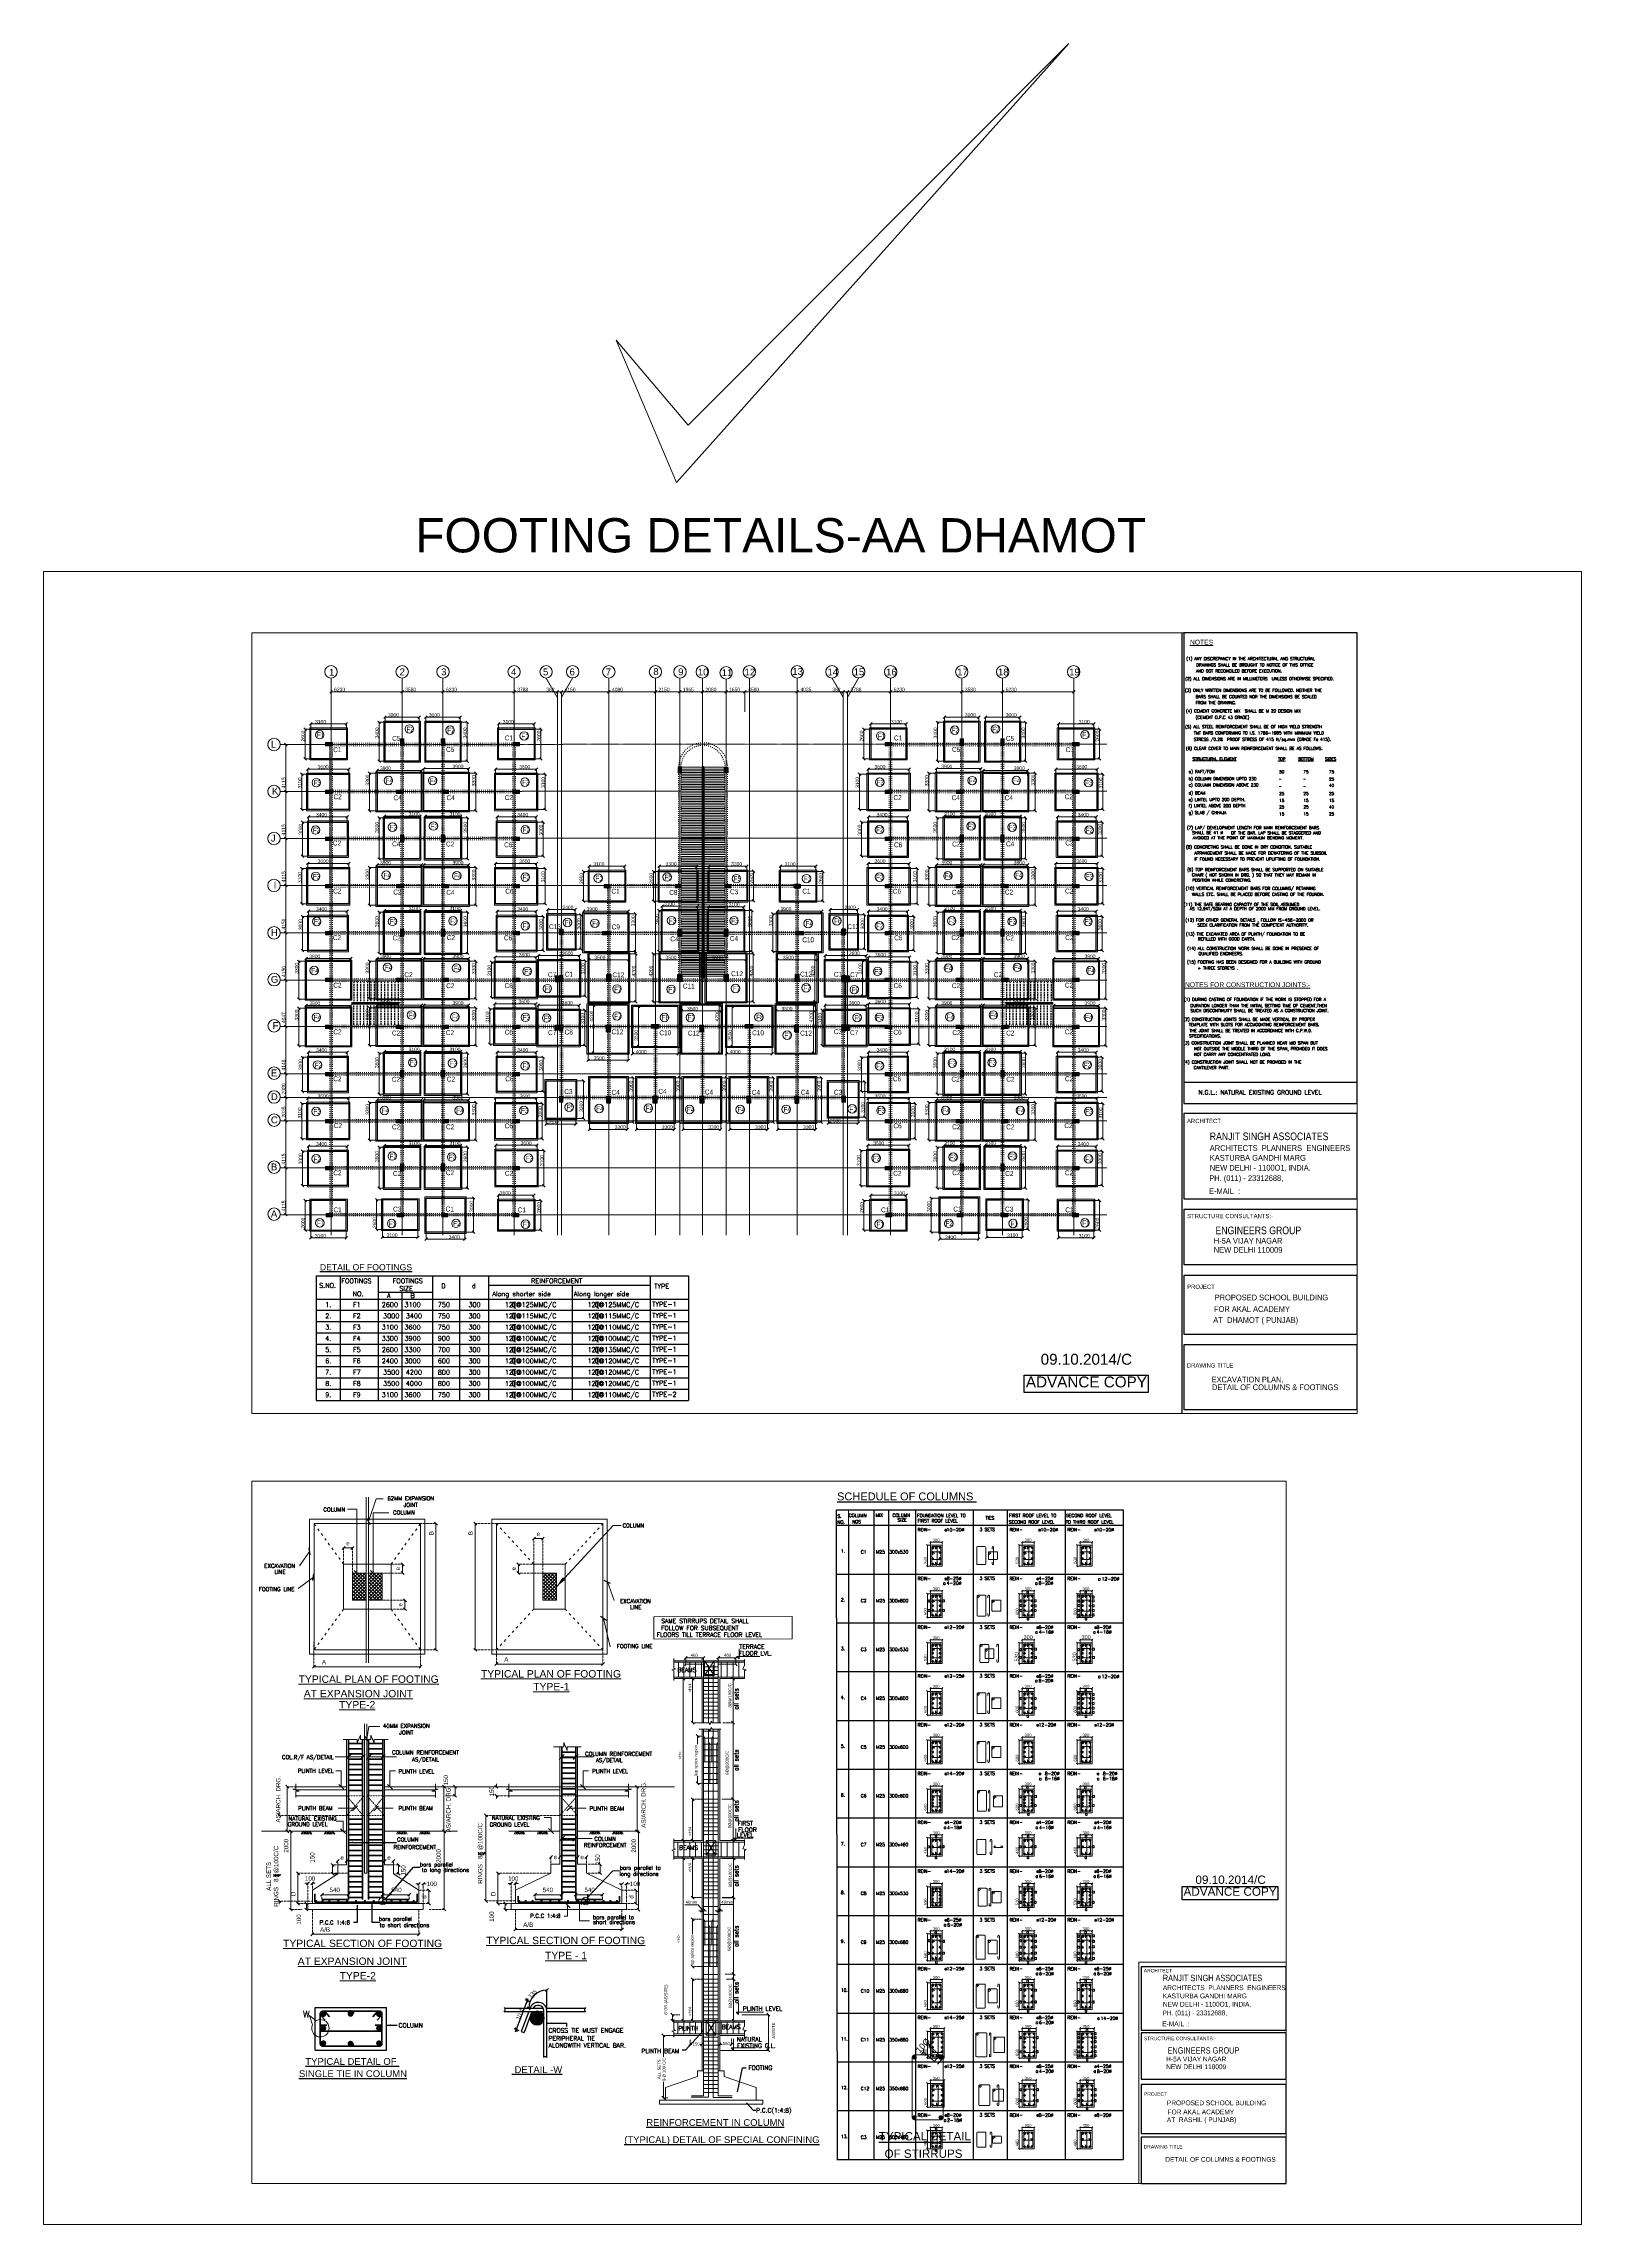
# Model space of a CAD drawing. Header units: inches. Extents: x 719368 to 9005052, y -3573818 to 446967.
# Drawn here: x 4447813 to 4582543, y -1885771 to -1694759 of the extents above; entities outside this region: 3.
import ezdxf
from ezdxf.enums import TextEntityAlignment as Align

# ---------------------------------------------------------------- set-up
doc = ezdxf.new("R2010")
doc.units = ezdxf.units.IN
doc.header["$LTSCALE"] = 20
doc.header["$MEASUREMENT"] = 0
doc.header["$PDMODE"] = 3
for name, pattern in [('ACAD_ISO03W100', [30, 12, -18]), ('CENTER', [2, 1.25, -0.25, 0.25, -0.25]), ('DASHED2', [0.375, 0.25, -0.125])]:
    doc.linetypes.add(name, pattern=pattern)
doc.layers.get('0').update_dxf_attribs({"color": 51, "lineweight": 30})
doc.layers.get('Defpoints').update_dxf_attribs({"lineweight": 25})
for name, color, linetype, lineweight in [('bar1', 42, 'Continuous', 20), ('BAR2', 134, 'ACAD_ISO03W100', 50), ('bars', 42, 'Continuous', 40), ('BEAM', 4, 'Continuous', 25), ('BOUND', 7, 'Continuous', 50), ('CLL LEV.', 252, 'Continuous', 18), ('Col-Hatch', 254, 'Continuous', 20), ('COL.FILL', 6, 'Continuous', 20), ('COLUMN', 2, 'Continuous', 25), ('COLUMN NO.', 3, 'Continuous', 15), ('DIM', 7, 'Continuous', 13), ('DIM.', 32, 'Continuous', 13), ('Expansion joint', 22, 'Continuous', 13), ('FOOTING', 73, 'Continuous', 30), ('FOR-TEXT', 3, 'Continuous', 25), ('FORMET', 4, 'Continuous', 25), ('GRID', 202, 'CENTER', 5), ('HACHE', 6, 'Continuous', 9), ('hatch', 6, 'Continuous', 0), ('HIDDEN', 181, 'ACAD_ISO03W100', 18), ('Railing', 34, 'Continuous', 20), ('ramp', 9, 'Continuous', 5), ('REIN.', 10, 'Continuous', 40), ('Sheet', 7, 'Continuous', 35), ('STAIR', 4, 'Continuous', 25), ('STEEL', 1, 'Continuous', 35), ('stirrups', 2, 'Continuous', 15), ('Text', 7, 'Continuous', 15), ('TEXT 1', 3, 'Continuous', 20), ('TEXT-20', 2, 'Continuous', 25), ('WALL', 1, 'Continuous', 18), ('Window-Wall', 7, 'Continuous', 20)]:
    doc.layers.add(name, color=color, linetype=linetype, lineweight=lineweight)
for name, color, linetype in [('DIM 1', 131, 'Continuous'), ('grid text', 140, 'Continuous'), ('title', 244, 'Continuous')]:
    doc.layers.add(name, color=color, linetype=linetype)
doc.styles.add('AR', font='arial.ttf')
doc.styles.add('AREAIL', font='arial.ttf')
doc.styles.add('ARIAL', font='techl___.ttf')
doc.styles.add('ASHADE', font='simplex.shx', dxfattribs={"height": 8})
doc.styles.add('BOLD', font='arial.ttf')
doc.styles.add('DIM SUMBI', font='arial.ttf')
doc.styles.add('JP202', font='simplex.shx')
doc.styles.add('ROMANS', font='romans.shx')
doc.styles.add('romans-shx', font='ROMANS.SHX', dxfattribs={"height": 250})
doc.styles.add('ROMANS1', font='romans.shx', dxfattribs={"height": 200})
doc.styles.add('SMALL', font='romans')
doc.styles.get("Standard").update_dxf_attribs({"font": 'TCCM____.TTF', "height": 100})
doc.styles.add('Tabrej', font='romans.shx')
doc.styles.add('Tabrej.', font='GOTHIC.TTF', dxfattribs={"height": 1})
doc.dimstyles.new('AA1', dxfattribs={"dimtxt": 80, "dimasz": 80, "dimexe": 0.18, "dimexo": 40, "dimgap": 20, "dimtad": 1, "dimdec": 0, "dimzin": 0, "dimdsep": 46, "dimtxsty": 'Standard', "dimblk": 'OBLIQUE', "dimcen": 0.09, "dimclrd": 256, "dimclre": 256, "dimadec": 0, "dimazin": 0, "dimtfac": 1, "dimtdec": 0, "dimtofl": 0, "dimtmove": 2, "dimatfit": 3, "dimldrblk": 'OBLIQUE', "dimfxl": 0, "dimtolj": 1, "dimtzin": 0, "dimlwd": -1, "dimlwe": -1, "dimarcsym": 0})
doc.dimstyles.new('Copy of S3', dxfattribs={"dimtxt": 200, "dimasz": 150, "dimexe": 5, "dimexo": 5, "dimgap": 50, "dimtad": 1, "dimjust": 1, "dimdec": 0, "dimzin": 3, "dimdsep": 46, "dimtxsty": 'BOLD', "dimblk1": 'OBLIQUE', "dimblk2": 'OBLIQUE', "dimsah": 1, "dimcen": 0.0625, "dimdle": 5, "dimclrd": 230, "dimclre": 251, "dimclrt": 2, "dimadec": 0, "dimazin": 0, "dimtfac": 1, "dimtdec": 0, "dimtix": 1, "dimtofl": 0, "dimtmove": 2, "dimatfit": 3, "dimfxl": 0, "dimtolj": 1, "dimtzin": 2, "dimlwd": -1, "dimlwe": -1, "dimarcsym": 0})
doc.dimstyles.new('dimen', dxfattribs={"dimtxt": 0.3, "dimasz": 0.3, "dimexe": 0.18, "dimexo": 0.0625, "dimgap": 0.09, "dimtad": 0, "dimtoh": 1, "dimzin": 0, "dimdsep": 46, "dimtxsty": 'Tabrej', "dimblk": 'ARCHTICK', "dimcen": 0, "dimclrd": 1, "dimclre": 1, "dimclrt": 256, "dimadec": 0, "dimazin": 0, "dimtfac": 1, "dimtofl": 0, "dimtmove": 0, "dimatfit": 3, "dimldrblk": 'OPEN90', "dimfxl": 0, "dimtolj": 1, "dimtzin": 0, "dimlwd": -1, "dimarcsym": 0})
doc.dimstyles.new('PL1', dxfattribs={"dimtxt": 275, "dimasz": 230, "dimexe": 0.18, "dimexo": 12, "dimgap": 30, "dimtad": 1, "dimjust": 1, "dimdec": 0, "dimzin": 0, "dimdsep": 46, "dimtxsty": 'BOLD', "dimblk": 'OBLIQUE', "dimcen": 0.09, "dimclrd": 256, "dimclre": 256, "dimadec": 0, "dimazin": 0, "dimtfac": 1, "dimtdec": 0, "dimtofl": 0, "dimtmove": 0, "dimatfit": 3, "dimfxl": 0, "dimtolj": 1, "dimtzin": 0, "dimlwd": -1, "dimlwe": -1, "dimarcsym": 0})
doc.dimstyles.new('S3', dxfattribs={"dimtxt": 9, "dimasz": 7, "dimexe": 5, "dimexo": 5, "dimgap": 0.5, "dimtad": 1, "dimdec": 1, "dimzin": 3, "dimdsep": 46, "dimlunit": 4, "dimtxsty": 'BOLD', "dimblk1": 'OBLIQUE', "dimblk2": 'OBLIQUE', "dimsah": 1, "dimcen": 0.0625, "dimdle": 5, "dimclrd": 230, "dimclre": 251, "dimclrt": 2, "dimadec": 0, "dimazin": 0, "dimtfac": 1, "dimtdec": 1, "dimtix": 1, "dimtofl": 0, "dimtmove": 2, "dimatfit": 3, "dimfxl": 0, "dimtolj": 1, "dimtzin": 2, "dimlwd": -1, "dimlwe": -1, "dimarcsym": 0})
pattern_1 = [(45, (-721285.81, 366642.697), (-35.355339, 35.355339), []), (135, (-721285.81, 366642.697), (-35.355339, -35.355339), [])]

# ---------------------------------------------------------------- blocks, each defined once
blk = doc.blocks.new('COLUMN 546')
at = {"layer": 'hatch'}
h = blk.add_hatch(color=0, dxfattribs=at)
h.dxf.hatch_style = 1
h.paths.add_polyline_path([(-0.035, 0), (0.265, 0), (0.265, 0.46), (-0.035, 0.46)])
at = {"layer": 'COLUMN'}
for p, q in [((0.265, 0.46), (-0.035, 0.46)), ((-0.035, 0.46), (-0.035, 0)), ((-0.035, 0), (0.265, 0)), ((0.265, 0), (0.265, 0.46))]:
    blk.add_line(p, q, dxfattribs=at)
blk = doc.blocks.new('_Oblique')
at = {"layer": 'STAIR', "color": 0, "lineweight": -2}
blk.add_line((-0.5, -0.5), (0.5, 0.5), dxfattribs=at)
blk = doc.blocks.new('*D234')
at = {"layer": 'Defpoints', "color": 0, "transparency": 16777216}
for p in [(4479224, -1751523), (4472994, -1752806), (4479224, -1752806)]:
    blk.add_point(p, dxfattribs=at)
at = {"layer": 'DIM', "transparency": 16777216}
for p, q in [((4472994, -1752794), (4472994, -1751523)), ((4479224, -1751523), (4472994, -1751523)), ((4479224, -1752794), (4479224, -1751523))]:
    blk.add_line(p, q, dxfattribs=at)
at = {"layer": 'DIM', "transparency": 16777216, "xscale": 230, "yscale": 230, "zscale": 230, "rotation": 180}
blk.add_blockref('_Oblique', (4472994, -1751523), dxfattribs=at)
at = {"layer": 'DIM', "transparency": 16777216, "xscale": 230, "yscale": 230, "zscale": 230}
blk.add_blockref('_Oblique', (4479224, -1751523), dxfattribs=at)
at = {"layer": 'DIM', "color": 0, "transparency": 16777216, "insert": (4473747, -1751335), "char_height": 310, "attachment_point": 5, "style": 'BOLD'}
blk.add_mtext('\\A1;6230', dxfattribs=at)
blk = doc.blocks.new('*D235')
at = {"layer": 'Defpoints', "color": 0, "transparency": 16777216}
for p in [(4482804, -1751523), (4482804, -1751523), (4479224, -1752806)]:
    blk.add_point(p, dxfattribs=at)
at = {"layer": 'DIM', "transparency": 16777216}
for p, q in [((4479224, -1752794), (4479224, -1751523)), ((4482804, -1751523), (4479224, -1751523)), ((4482804, -1751511), (4482804, -1751523))]:
    blk.add_line(p, q, dxfattribs=at)
at = {"layer": 'DIM', "transparency": 16777216, "xscale": 230, "yscale": 230, "zscale": 230, "rotation": 180}
blk.add_blockref('_Oblique', (4479224, -1751523), dxfattribs=at)
at = {"layer": 'DIM', "transparency": 16777216, "xscale": 230, "yscale": 230, "zscale": 230}
blk.add_blockref('_Oblique', (4482804, -1751523), dxfattribs=at)
at = {"layer": 'DIM', "color": 0, "transparency": 16777216, "insert": (4479976, -1751335), "char_height": 310, "attachment_point": 5, "style": 'BOLD'}
blk.add_mtext('\\A1;3580', dxfattribs=at)
blk = doc.blocks.new('*D236')
at = {"layer": 'Defpoints', "color": 0, "transparency": 16777216}
for p in [(4482804, -1751523), (4489034, -1751523), (4489034, -1751523)]:
    blk.add_point(p, dxfattribs=at)
at = {"layer": 'DIM', "transparency": 16777216}
for p, q in [((4482804, -1751511), (4482804, -1751523)), ((4489034, -1751523), (4482804, -1751523)), ((4489034, -1751511), (4489034, -1751523))]:
    blk.add_line(p, q, dxfattribs=at)
at = {"layer": 'DIM', "transparency": 16777216, "xscale": 230, "yscale": 230, "zscale": 230, "rotation": 180}
blk.add_blockref('_Oblique', (4482804, -1751523), dxfattribs=at)
at = {"layer": 'DIM', "transparency": 16777216, "xscale": 230, "yscale": 230, "zscale": 230}
blk.add_blockref('_Oblique', (4489034, -1751523), dxfattribs=at)
at = {"layer": 'DIM', "color": 0, "transparency": 16777216, "insert": (4483557, -1751335), "char_height": 310, "attachment_point": 5, "style": 'BOLD'}
blk.add_mtext('\\A1;6230', dxfattribs=at)
blk = doc.blocks.new('*D237')
at = {"layer": 'Defpoints', "color": 0, "transparency": 16777216}
for p in [(4489034, -1751523), (4492822, -1751523), (4492822, -1752703)]:
    blk.add_point(p, dxfattribs=at)
at = {"layer": 'DIM', "transparency": 16777216}
for p, q in [((4489034, -1751511), (4489034, -1751523)), ((4492822, -1751523), (4489034, -1751523)), ((4492822, -1752691), (4492822, -1751523))]:
    blk.add_line(p, q, dxfattribs=at)
at = {"layer": 'DIM', "transparency": 16777216, "xscale": 230, "yscale": 230, "zscale": 230, "rotation": 180}
blk.add_blockref('_Oblique', (4489034, -1751523), dxfattribs=at)
at = {"layer": 'DIM', "transparency": 16777216, "xscale": 230, "yscale": 230, "zscale": 230}
blk.add_blockref('_Oblique', (4492822, -1751523), dxfattribs=at)
at = {"layer": 'DIM', "color": 0, "transparency": 16777216, "insert": (4489787, -1751335), "char_height": 310, "attachment_point": 5, "style": 'BOLD'}
blk.add_mtext('\\A1;3788', dxfattribs=at)
blk = doc.blocks.new('*D238')
at = {"layer": 'Defpoints', "color": 0, "transparency": 16777216}
for p in [(4493184, -1751523), (4492822, -1752703), (4493184, -1752703)]:
    blk.add_point(p, dxfattribs=at)
at = {"layer": 'DIM', "transparency": 16777216}
for p, q in [((4492822, -1751523), (4491851, -1751523)), ((4492822, -1752691), (4492822, -1751523)), ((4493184, -1751523), (4492822, -1751523)), ((4493184, -1752691), (4493184, -1751523))]:
    blk.add_line(p, q, dxfattribs=at)
at = {"layer": 'DIM', "transparency": 16777216, "xscale": 230, "yscale": 230, "zscale": 230, "rotation": 180}
blk.add_blockref('_Oblique', (4492822, -1751523), dxfattribs=at)
at = {"layer": 'DIM', "transparency": 16777216, "xscale": 230, "yscale": 230, "zscale": 230}
blk.add_blockref('_Oblique', (4493184, -1751523), dxfattribs=at)
at = {"layer": 'DIM', "color": 0, "transparency": 16777216, "insert": (4492221, -1751335), "char_height": 310, "attachment_point": 5, "style": 'BOLD'}
blk.add_mtext('\\A1;362', dxfattribs=at)
blk = doc.blocks.new('*D239')
at = {"layer": 'Defpoints', "color": 0, "transparency": 16777216}
for p in [(4497334, -1751523), (4493184, -1752703), (4497334, -1752703)]:
    blk.add_point(p, dxfattribs=at)
at = {"layer": 'DIM', "transparency": 16777216}
for p, q in [((4493184, -1752691), (4493184, -1751523)), ((4497334, -1751523), (4493184, -1751523)), ((4497334, -1752691), (4497334, -1751523))]:
    blk.add_line(p, q, dxfattribs=at)
at = {"layer": 'DIM', "transparency": 16777216, "xscale": 230, "yscale": 230, "zscale": 230, "rotation": 180}
blk.add_blockref('_Oblique', (4493184, -1751523), dxfattribs=at)
at = {"layer": 'DIM', "transparency": 16777216, "xscale": 230, "yscale": 230, "zscale": 230}
blk.add_blockref('_Oblique', (4497334, -1751523), dxfattribs=at)
at = {"layer": 'DIM', "color": 0, "transparency": 16777216, "insert": (4493943, -1751335), "char_height": 310, "attachment_point": 5, "style": 'BOLD'}
blk.add_mtext('\\A1;4150', dxfattribs=at)
blk = doc.blocks.new('*D240')
at = {"layer": 'Defpoints', "color": 0, "transparency": 16777216}
for p in [(4501414, -1751523), (4497334, -1752703), (4501414, -1753280)]:
    blk.add_point(p, dxfattribs=at)
at = {"layer": 'DIM', "transparency": 16777216}
for p, q in [((4497334, -1752691), (4497334, -1751523)), ((4501414, -1751523), (4497334, -1751523)), ((4501414, -1753268), (4501414, -1751523))]:
    blk.add_line(p, q, dxfattribs=at)
at = {"layer": 'DIM', "transparency": 16777216, "xscale": 230, "yscale": 230, "zscale": 230, "rotation": 180}
blk.add_blockref('_Oblique', (4497334, -1751523), dxfattribs=at)
at = {"layer": 'DIM', "transparency": 16777216, "xscale": 230, "yscale": 230, "zscale": 230}
blk.add_blockref('_Oblique', (4501414, -1751523), dxfattribs=at)
at = {"layer": 'DIM', "color": 0, "transparency": 16777216, "insert": (4498093, -1751335), "char_height": 310, "attachment_point": 5, "style": 'BOLD'}
blk.add_mtext('\\A1;4080', dxfattribs=at)
blk = doc.blocks.new('*D241')
at = {"layer": 'Defpoints', "color": 0, "transparency": 16777216}
for p in [(4503564, -1751523), (4501414, -1753280), (4503564, -1753280)]:
    blk.add_point(p, dxfattribs=at)
at = {"layer": 'DIM', "transparency": 16777216}
for p, q in [((4501414, -1753268), (4501414, -1751523)), ((4503564, -1751523), (4501414, -1751523)), ((4503564, -1753268), (4503564, -1751523))]:
    blk.add_line(p, q, dxfattribs=at)
at = {"layer": 'DIM', "transparency": 16777216, "xscale": 230, "yscale": 230, "zscale": 230, "rotation": 180}
blk.add_blockref('_Oblique', (4501414, -1751523), dxfattribs=at)
at = {"layer": 'DIM', "transparency": 16777216, "xscale": 230, "yscale": 230, "zscale": 230}
blk.add_blockref('_Oblique', (4503564, -1751523), dxfattribs=at)
at = {"layer": 'DIM', "color": 0, "transparency": 16777216, "insert": (4502169, -1751335), "char_height": 310, "attachment_point": 5, "style": 'BOLD'}
blk.add_mtext('\\A1;2150', dxfattribs=at)
blk = doc.blocks.new('*D242')
at = {"layer": 'Defpoints', "color": 0, "transparency": 16777216}
for p in [(4505529, -1751523), (4503564, -1753280), (4505529, -1753280)]:
    blk.add_point(p, dxfattribs=at)
at = {"layer": 'DIM', "transparency": 16777216}
for p, q in [((4503564, -1753268), (4503564, -1751523)), ((4505529, -1751523), (4503564, -1751523)), ((4505529, -1753268), (4505529, -1751523))]:
    blk.add_line(p, q, dxfattribs=at)
at = {"layer": 'DIM', "transparency": 16777216, "xscale": 230, "yscale": 230, "zscale": 230, "rotation": 180}
blk.add_blockref('_Oblique', (4503564, -1751523), dxfattribs=at)
at = {"layer": 'DIM', "transparency": 16777216, "xscale": 230, "yscale": 230, "zscale": 230}
blk.add_blockref('_Oblique', (4505529, -1751523), dxfattribs=at)
at = {"layer": 'DIM', "color": 0, "transparency": 16777216, "insert": (4504304, -1751335), "char_height": 310, "attachment_point": 5, "style": 'BOLD'}
blk.add_mtext('\\A1;1965', dxfattribs=at)
blk = doc.blocks.new('*D243')
at = {"layer": 'Defpoints', "color": 0, "transparency": 16777216}
for p in [(4507609, -1751523), (4505529, -1753280), (4507609, -1753280)]:
    blk.add_point(p, dxfattribs=at)
at = {"layer": 'DIM', "transparency": 16777216}
for p, q in [((4505529, -1753268), (4505529, -1751523)), ((4507609, -1751523), (4505529, -1751523)), ((4507609, -1753268), (4507609, -1751523))]:
    blk.add_line(p, q, dxfattribs=at)
at = {"layer": 'DIM', "transparency": 16777216, "xscale": 230, "yscale": 230, "zscale": 230, "rotation": 180}
blk.add_blockref('_Oblique', (4505529, -1751523), dxfattribs=at)
at = {"layer": 'DIM', "transparency": 16777216, "xscale": 230, "yscale": 230, "zscale": 230}
blk.add_blockref('_Oblique', (4507609, -1751523), dxfattribs=at)
at = {"layer": 'DIM', "color": 0, "transparency": 16777216, "insert": (4506284, -1751335), "char_height": 310, "attachment_point": 5, "style": 'BOLD'}
blk.add_mtext('\\A1;2080', dxfattribs=at)
blk = doc.blocks.new('*D244')
at = {"layer": 'Defpoints', "color": 0, "transparency": 16777216}
for p in [(4509259, -1751523), (4507609, -1753280), (4509259, -1753307)]:
    blk.add_point(p, dxfattribs=at)
at = {"layer": 'DIM', "transparency": 16777216}
for p, q in [((4507609, -1753268), (4507609, -1751523)), ((4509259, -1751523), (4507609, -1751523)), ((4509259, -1753295), (4509259, -1751523))]:
    blk.add_line(p, q, dxfattribs=at)
at = {"layer": 'DIM', "transparency": 16777216, "xscale": 230, "yscale": 230, "zscale": 230, "rotation": 180}
blk.add_blockref('_Oblique', (4507609, -1751523), dxfattribs=at)
at = {"layer": 'DIM', "transparency": 16777216, "xscale": 230, "yscale": 230, "zscale": 230}
blk.add_blockref('_Oblique', (4509259, -1751523), dxfattribs=at)
at = {"layer": 'DIM', "color": 0, "transparency": 16777216, "insert": (4508347, -1751335), "char_height": 310, "attachment_point": 5, "style": 'BOLD'}
blk.add_mtext('\\A1;1650', dxfattribs=at)
blk = doc.blocks.new('*D245')
at = {"layer": 'Defpoints', "color": 0, "transparency": 16777216}
for p in [(4513839, -1751523), (4509259, -1753307), (4513839, -1753307)]:
    blk.add_point(p, dxfattribs=at)
at = {"layer": 'DIM', "transparency": 16777216}
for p, q in [((4509259, -1753295), (4509259, -1751523)), ((4513839, -1751523), (4509259, -1751523)), ((4513839, -1753295), (4513839, -1751523))]:
    blk.add_line(p, q, dxfattribs=at)
at = {"layer": 'DIM', "transparency": 16777216, "xscale": 230, "yscale": 230, "zscale": 230, "rotation": 180}
blk.add_blockref('_Oblique', (4509259, -1751523), dxfattribs=at)
at = {"layer": 'DIM', "transparency": 16777216, "xscale": 230, "yscale": 230, "zscale": 230}
blk.add_blockref('_Oblique', (4513839, -1751523), dxfattribs=at)
at = {"layer": 'DIM', "color": 0, "transparency": 16777216, "insert": (4510018, -1751335), "char_height": 310, "attachment_point": 5, "style": 'BOLD'}
blk.add_mtext('\\A1;4580', dxfattribs=at)
blk = doc.blocks.new('*D246')
at = {"layer": 'Defpoints', "color": 0, "transparency": 16777216}
for p in [(4517874, -1751523), (4513839, -1753307), (4517874, -1753307)]:
    blk.add_point(p, dxfattribs=at)
at = {"layer": 'DIM', "transparency": 16777216}
for p, q in [((4513839, -1753295), (4513839, -1751523)), ((4517874, -1751523), (4513839, -1751523)), ((4517874, -1753295), (4517874, -1751523))]:
    blk.add_line(p, q, dxfattribs=at)
at = {"layer": 'DIM', "transparency": 16777216, "xscale": 230, "yscale": 230, "zscale": 230, "rotation": 180}
blk.add_blockref('_Oblique', (4513839, -1751523), dxfattribs=at)
at = {"layer": 'DIM', "transparency": 16777216, "xscale": 230, "yscale": 230, "zscale": 230}
blk.add_blockref('_Oblique', (4517874, -1751523), dxfattribs=at)
at = {"layer": 'DIM', "color": 0, "transparency": 16777216, "insert": (4514599, -1751335), "char_height": 310, "attachment_point": 5, "style": 'BOLD'}
blk.add_mtext('\\A1;4035', dxfattribs=at)
blk = doc.blocks.new('*D247')
at = {"layer": 'Defpoints', "color": 0, "transparency": 16777216}
for p in [(4518236, -1751523), (4517874, -1753307), (4518236, -1753307)]:
    blk.add_point(p, dxfattribs=at)
at = {"layer": 'DIM', "transparency": 16777216}
for p, q in [((4517874, -1751523), (4516903, -1751523)), ((4517874, -1753295), (4517874, -1751523)), ((4518236, -1751523), (4517874, -1751523)), ((4518236, -1753295), (4518236, -1751523))]:
    blk.add_line(p, q, dxfattribs=at)
at = {"layer": 'DIM', "transparency": 16777216, "xscale": 230, "yscale": 230, "zscale": 230, "rotation": 180}
blk.add_blockref('_Oblique', (4517874, -1751523), dxfattribs=at)
at = {"layer": 'DIM', "transparency": 16777216, "xscale": 230, "yscale": 230, "zscale": 230}
blk.add_blockref('_Oblique', (4518236, -1751523), dxfattribs=at)
at = {"layer": 'DIM', "color": 0, "transparency": 16777216, "insert": (4517273, -1751335), "char_height": 310, "attachment_point": 5, "style": 'BOLD'}
blk.add_mtext('\\A1;362', dxfattribs=at)
blk = doc.blocks.new('*D248')
at = {"layer": 'Defpoints', "color": 0, "transparency": 16777216}
for p in [(4522024, -1751523), (4518236, -1753307), (4522024, -1753770)]:
    blk.add_point(p, dxfattribs=at)
at = {"layer": 'DIM', "transparency": 16777216}
for p, q in [((4518236, -1753295), (4518236, -1751523)), ((4522024, -1751523), (4518236, -1751523)), ((4522024, -1753758), (4522024, -1751523))]:
    blk.add_line(p, q, dxfattribs=at)
at = {"layer": 'DIM', "transparency": 16777216, "xscale": 230, "yscale": 230, "zscale": 230, "rotation": 180}
blk.add_blockref('_Oblique', (4518236, -1751523), dxfattribs=at)
at = {"layer": 'DIM', "transparency": 16777216, "xscale": 230, "yscale": 230, "zscale": 230}
blk.add_blockref('_Oblique', (4522024, -1751523), dxfattribs=at)
at = {"layer": 'DIM', "color": 0, "transparency": 16777216, "insert": (4518989, -1751335), "char_height": 310, "attachment_point": 5, "style": 'BOLD'}
blk.add_mtext('\\A1;3788', dxfattribs=at)
blk = doc.blocks.new('*D249')
at = {"layer": 'Defpoints', "color": 0, "transparency": 16777216}
for p in [(4528254, -1751523), (4528254, -1753330), (4522024, -1753770)]:
    blk.add_point(p, dxfattribs=at)
at = {"layer": 'DIM', "transparency": 16777216}
for p, q in [((4522024, -1753758), (4522024, -1751523)), ((4528254, -1751523), (4522024, -1751523)), ((4528254, -1753318), (4528254, -1751523))]:
    blk.add_line(p, q, dxfattribs=at)
at = {"layer": 'DIM', "transparency": 16777216, "xscale": 230, "yscale": 230, "zscale": 230, "rotation": 180}
blk.add_blockref('_Oblique', (4522024, -1751523), dxfattribs=at)
at = {"layer": 'DIM', "transparency": 16777216, "xscale": 230, "yscale": 230, "zscale": 230}
blk.add_blockref('_Oblique', (4528254, -1751523), dxfattribs=at)
at = {"layer": 'DIM', "color": 0, "transparency": 16777216, "insert": (4522777, -1751335), "char_height": 310, "attachment_point": 5, "style": 'BOLD'}
blk.add_mtext('\\A1;6230', dxfattribs=at)
blk = doc.blocks.new('*D250')
at = {"layer": 'Defpoints', "color": 0, "transparency": 16777216}
for p in [(4531834, -1751523), (4528254, -1753330), (4531834, -1753912)]:
    blk.add_point(p, dxfattribs=at)
at = {"layer": 'DIM', "transparency": 16777216}
for p, q in [((4528254, -1753318), (4528254, -1751523)), ((4531834, -1751523), (4528254, -1751523)), ((4531834, -1753900), (4531834, -1751523))]:
    blk.add_line(p, q, dxfattribs=at)
at = {"layer": 'DIM', "transparency": 16777216, "xscale": 230, "yscale": 230, "zscale": 230, "rotation": 180}
blk.add_blockref('_Oblique', (4528254, -1751523), dxfattribs=at)
at = {"layer": 'DIM', "transparency": 16777216, "xscale": 230, "yscale": 230, "zscale": 230}
blk.add_blockref('_Oblique', (4531834, -1751523), dxfattribs=at)
at = {"layer": 'DIM', "color": 0, "transparency": 16777216, "insert": (4529006, -1751335), "char_height": 310, "attachment_point": 5, "style": 'BOLD'}
blk.add_mtext('\\A1;3580', dxfattribs=at)
blk = doc.blocks.new('*D251')
at = {"layer": 'Defpoints', "color": 0, "transparency": 16777216}
for p in [(4538064, -1751523), (4531834, -1753912), (4538064, -1754349)]:
    blk.add_point(p, dxfattribs=at)
at = {"layer": 'DIM', "transparency": 16777216}
for p, q in [((4531834, -1753900), (4531834, -1751523)), ((4538064, -1751523), (4531834, -1751523)), ((4538064, -1754337), (4538064, -1751523))]:
    blk.add_line(p, q, dxfattribs=at)
at = {"layer": 'DIM', "transparency": 16777216, "xscale": 230, "yscale": 230, "zscale": 230, "rotation": 180}
blk.add_blockref('_Oblique', (4531834, -1751523), dxfattribs=at)
at = {"layer": 'DIM', "transparency": 16777216, "xscale": 230, "yscale": 230, "zscale": 230}
blk.add_blockref('_Oblique', (4538064, -1751523), dxfattribs=at)
at = {"layer": 'DIM', "color": 0, "transparency": 16777216, "insert": (4532587, -1751335), "char_height": 310, "attachment_point": 5, "style": 'BOLD'}
blk.add_mtext('\\A1;6230', dxfattribs=at)
blk = doc.blocks.new('*D252')
at = {"layer": 'Defpoints', "color": 0, "transparency": 16777216}
for p in [(4469029, -1793216), (4469224, -1793216), (4469224, -1797331)]:
    blk.add_point(p, dxfattribs=at)
at = {"layer": 'DIM', "transparency": 16777216}
for p, q in [((4469212, -1793216), (4469028, -1793216)), ((4469029, -1793216), (4469029, -1797331)), ((4469212, -1797331), (4469028, -1797331))]:
    blk.add_line(p, q, dxfattribs=at)
at = {"layer": 'DIM', "transparency": 16777216, "xscale": 230, "yscale": 230, "zscale": 230}
for p, rotation in [((4469029, -1793216), 90), ((4469029, -1797331), 270)]:
    blk.add_blockref('_Oblique', p, dxfattribs=dict(at, rotation=rotation))
at = {"layer": 'DIM', "color": 0, "transparency": 16777216, "insert": (4468840, -1796571), "char_height": 310, "attachment_point": 5, "rotation": 90, "style": 'BOLD'}
blk.add_mtext('\\A1;4115', dxfattribs=at)
blk = doc.blocks.new('*D253')
at = {"layer": 'Defpoints', "color": 0, "transparency": 16777216}
for p in [(4469029, -1789101), (4469385, -1789101), (4469224, -1793216)]:
    blk.add_point(p, dxfattribs=at)
at = {"layer": 'DIM', "transparency": 16777216}
for p, q in [((4469373, -1789101), (4469028, -1789101)), ((4469029, -1789101), (4469029, -1793216)), ((4469212, -1793216), (4469028, -1793216))]:
    blk.add_line(p, q, dxfattribs=at)
at = {"layer": 'DIM', "transparency": 16777216, "xscale": 230, "yscale": 230, "zscale": 230}
for p, rotation in [((4469029, -1789101), 90), ((4469029, -1793216), 270)]:
    blk.add_blockref('_Oblique', p, dxfattribs=dict(at, rotation=rotation))
at = {"layer": 'DIM', "color": 0, "transparency": 16777216, "insert": (4468840, -1792456), "char_height": 310, "attachment_point": 5, "rotation": 90, "style": 'BOLD'}
blk.add_mtext('\\A1;4115', dxfattribs=at)
blk = doc.blocks.new('*D254')
at = {"layer": 'Defpoints', "color": 0, "transparency": 16777216}
for p in [(4469029, -1787066), (4469385, -1787066), (4469385, -1789101)]:
    blk.add_point(p, dxfattribs=at)
at = {"layer": 'DIM', "transparency": 16777216}
for p, q in [((4469373, -1787066), (4469028, -1787066)), ((4469029, -1787066), (4469029, -1789101)), ((4469373, -1789101), (4469028, -1789101))]:
    blk.add_line(p, q, dxfattribs=at)
at = {"layer": 'DIM', "transparency": 16777216, "xscale": 230, "yscale": 230, "zscale": 230}
for p, rotation in [((4469029, -1787066), 90), ((4469029, -1789101), 270)]:
    blk.add_blockref('_Oblique', p, dxfattribs=dict(at, rotation=rotation))
at = {"layer": 'DIM', "color": 0, "transparency": 16777216, "insert": (4468840, -1788344), "char_height": 310, "attachment_point": 5, "rotation": 90, "style": 'BOLD'}
blk.add_mtext('\\A1;2035', dxfattribs=at)
blk = doc.blocks.new('*D255')
at = {"layer": 'Defpoints', "color": 0, "transparency": 16777216}
for p in [(4469029, -1784986), (4469790, -1784986), (4469385, -1787066)]:
    blk.add_point(p, dxfattribs=at)
at = {"layer": 'DIM', "transparency": 16777216}
for p, q in [((4469778, -1784986), (4469028, -1784986)), ((4469029, -1784986), (4469029, -1787066)), ((4469373, -1787066), (4469028, -1787066))]:
    blk.add_line(p, q, dxfattribs=at)
at = {"layer": 'DIM', "transparency": 16777216, "xscale": 230, "yscale": 230, "zscale": 230}
for p, rotation in [((4469029, -1784986), 90), ((4469029, -1787066), 270)]:
    blk.add_blockref('_Oblique', p, dxfattribs=dict(at, rotation=rotation))
at = {"layer": 'DIM', "color": 0, "transparency": 16777216, "insert": (4468840, -1786311), "char_height": 310, "attachment_point": 5, "rotation": 90, "style": 'BOLD'}
blk.add_mtext('\\A1;2080', dxfattribs=at)
blk = doc.blocks.new('*D256')
at = {"layer": 'Defpoints', "color": 0, "transparency": 16777216}
for p in [(4469029, -1780838), (4470161, -1780838), (4469790, -1784986)]:
    blk.add_point(p, dxfattribs=at)
at = {"layer": 'DIM', "transparency": 16777216}
for p, q in [((4470149, -1780838), (4469028, -1780838)), ((4469029, -1780838), (4469029, -1784986)), ((4469778, -1784986), (4469028, -1784986))]:
    blk.add_line(p, q, dxfattribs=at)
at = {"layer": 'DIM', "transparency": 16777216, "xscale": 230, "yscale": 230, "zscale": 230}
for p, rotation in [((4469029, -1780838), 90), ((4469029, -1784986), 270)]:
    blk.add_blockref('_Oblique', p, dxfattribs=dict(at, rotation=rotation))
at = {"layer": 'DIM', "color": 0, "transparency": 16777216, "insert": (4468840, -1784227), "char_height": 310, "attachment_point": 5, "rotation": 90, "style": 'BOLD'}
blk.add_mtext('\\A1;4148', dxfattribs=at)
blk = doc.blocks.new('*D257')
at = {"layer": 'Defpoints', "color": 0, "transparency": 16777216}
for p in [(4469029, -1776791), (4470407, -1776791), (4470161, -1780838)]:
    blk.add_point(p, dxfattribs=at)
at = {"layer": 'DIM', "transparency": 16777216}
for p, q in [((4470395, -1776791), (4469028, -1776791)), ((4469029, -1776791), (4469029, -1780838)), ((4470149, -1780838), (4469028, -1780838))]:
    blk.add_line(p, q, dxfattribs=at)
at = {"layer": 'DIM', "transparency": 16777216, "xscale": 230, "yscale": 230, "zscale": 230}
for p, rotation in [((4469029, -1776791), 90), ((4469029, -1780838), 270)]:
    blk.add_blockref('_Oblique', p, dxfattribs=dict(at, rotation=rotation))
at = {"layer": 'DIM', "color": 0, "transparency": 16777216, "insert": (4468840, -1780079), "char_height": 310, "attachment_point": 5, "rotation": 90, "style": 'BOLD'}
blk.add_mtext('\\A1;4047', dxfattribs=at)
blk = doc.blocks.new('*D258')
at = {"layer": 'Defpoints', "color": 0, "transparency": 16777216}
for p in [(4469029, -1772641), (4470724, -1772641), (4470407, -1776791)]:
    blk.add_point(p, dxfattribs=at)
at = {"layer": 'DIM', "transparency": 16777216}
for p, q in [((4470712, -1772641), (4469028, -1772641)), ((4469029, -1772641), (4469029, -1776791)), ((4470395, -1776791), (4469028, -1776791))]:
    blk.add_line(p, q, dxfattribs=at)
at = {"layer": 'DIM', "transparency": 16777216, "xscale": 230, "yscale": 230, "zscale": 230}
for p, rotation in [((4469029, -1772641), 90), ((4469029, -1776791), 270)]:
    blk.add_blockref('_Oblique', p, dxfattribs=dict(at, rotation=rotation))
at = {"layer": 'DIM', "color": 0, "transparency": 16777216, "insert": (4468840, -1776032), "char_height": 310, "attachment_point": 5, "rotation": 90, "style": 'BOLD'}
blk.add_mtext('\\A1;4150', dxfattribs=at)
blk = doc.blocks.new('*D259')
at = {"layer": 'Defpoints', "color": 0, "transparency": 16777216}
for p in [(4469029, -1768491), (4470724, -1768491), (4470724, -1772641)]:
    blk.add_point(p, dxfattribs=at)
at = {"layer": 'DIM', "transparency": 16777216}
for p, q in [((4470712, -1768491), (4469028, -1768491)), ((4469029, -1768491), (4469029, -1772641)), ((4470712, -1772641), (4469028, -1772641))]:
    blk.add_line(p, q, dxfattribs=at)
at = {"layer": 'DIM', "transparency": 16777216, "xscale": 230, "yscale": 230, "zscale": 230}
for p, rotation in [((4469029, -1768491), 90), ((4469029, -1772641), 270)]:
    blk.add_blockref('_Oblique', p, dxfattribs=dict(at, rotation=rotation))
at = {"layer": 'DIM', "color": 0, "transparency": 16777216, "insert": (4468840, -1771882), "char_height": 310, "attachment_point": 5, "rotation": 90, "style": 'BOLD'}
blk.add_mtext('\\A1;4150', dxfattribs=at)
blk = doc.blocks.new('*D260')
at = {"layer": 'Defpoints', "color": 0, "transparency": 16777216}
for p in [(4469029, -1764376), (4471260, -1764376), (4470724, -1768491)]:
    blk.add_point(p, dxfattribs=at)
at = {"layer": 'DIM', "transparency": 16777216}
for p, q in [((4471248, -1764376), (4469028, -1764376)), ((4469029, -1764376), (4469029, -1768491)), ((4470712, -1768491), (4469028, -1768491))]:
    blk.add_line(p, q, dxfattribs=at)
at = {"layer": 'DIM', "transparency": 16777216, "xscale": 230, "yscale": 230, "zscale": 230}
for p, rotation in [((4469029, -1764376), 90), ((4469029, -1768491), 270)]:
    blk.add_blockref('_Oblique', p, dxfattribs=dict(at, rotation=rotation))
at = {"layer": 'DIM', "color": 0, "transparency": 16777216, "insert": (4468840, -1767731), "char_height": 310, "attachment_point": 5, "rotation": 90, "style": 'BOLD'}
blk.add_mtext('\\A1;4115', dxfattribs=at)
blk = doc.blocks.new('*D261')
at = {"layer": 'Defpoints', "color": 0, "transparency": 16777216}
for p in [(4469029, -1760261), (4470927, -1760261), (4471260, -1764376)]:
    blk.add_point(p, dxfattribs=at)
at = {"layer": 'DIM', "transparency": 16777216}
for p, q in [((4470915, -1760261), (4469028, -1760261)), ((4469029, -1760261), (4469029, -1764376)), ((4471248, -1764376), (4469028, -1764376))]:
    blk.add_line(p, q, dxfattribs=at)
at = {"layer": 'DIM', "transparency": 16777216, "xscale": 230, "yscale": 230, "zscale": 230}
for p, rotation in [((4469029, -1760261), 90), ((4469029, -1764376), 270)]:
    blk.add_blockref('_Oblique', p, dxfattribs=dict(at, rotation=rotation))
at = {"layer": 'DIM', "color": 0, "transparency": 16777216, "insert": (4468840, -1763616), "char_height": 310, "attachment_point": 5, "rotation": 90, "style": 'BOLD'}
blk.add_mtext('\\A1;4115', dxfattribs=at)
blk = doc.blocks.new('*D262')
at = {"layer": 'Defpoints', "color": 0, "transparency": 16777216}
for p in [(4469029, -1756146), (4470927, -1756146), (4470927, -1760261)]:
    blk.add_point(p, dxfattribs=at)
at = {"layer": 'DIM', "transparency": 16777216}
for p, q in [((4470915, -1756146), (4469028, -1756146)), ((4469029, -1756146), (4469029, -1760261)), ((4470915, -1760261), (4469028, -1760261))]:
    blk.add_line(p, q, dxfattribs=at)
at = {"layer": 'DIM', "transparency": 16777216, "xscale": 230, "yscale": 230, "zscale": 230}
for p, rotation in [((4469029, -1756146), 90), ((4469029, -1760261), 270)]:
    blk.add_blockref('_Oblique', p, dxfattribs=dict(at, rotation=rotation))
at = {"layer": 'DIM', "color": 0, "transparency": 16777216, "insert": (4468840, -1759501), "char_height": 310, "attachment_point": 5, "rotation": 90, "style": 'BOLD'}
blk.add_mtext('\\A1;4115', dxfattribs=at)
blk = doc.blocks.new('*D263')
at = {"layer": 'Defpoints', "color": 0, "transparency": 16777216}
for p in [(4494384, -1770607), (4491984, -1771061), (4494384, -1771061)]:
    blk.add_point(p, dxfattribs=at)
at = {"layer": 'DIM', "transparency": 16777216}
for p, q in [((4491984, -1771049), (4491984, -1770607)), ((4491984, -1770607), (4494384, -1770607)), ((4494384, -1771049), (4494384, -1770607))]:
    blk.add_line(p, q, dxfattribs=at)
at = {"layer": 'DIM', "transparency": 16777216, "xscale": 230, "yscale": 230, "zscale": 230, "rotation": 180}
blk.add_blockref('_Oblique', (4491984, -1770607), dxfattribs=at)
at = {"layer": 'DIM', "transparency": 16777216, "xscale": 230, "yscale": 230, "zscale": 230}
blk.add_blockref('_Oblique', (4494384, -1770607), dxfattribs=at)
at = {"layer": 'DIM', "color": 0, "transparency": 16777216, "insert": (4493748, -1770419), "char_height": 310, "attachment_point": 5, "style": 'BOLD'}
blk.add_mtext('\\A1;2400', dxfattribs=at)
blk = doc.blocks.new('*D264')
at = {"layer": 'Defpoints', "color": 0, "transparency": 16777216}
for p in [(4493624, -1771061), (4494892, -1771061), (4493859, -1774061)]:
    blk.add_point(p, dxfattribs=at)
at = {"layer": 'DIM', "transparency": 16777216}
for p, q in [((4493636, -1771061), (4494892, -1771061)), ((4494892, -1774061), (4494892, -1771061)), ((4493871, -1774061), (4494892, -1774061))]:
    blk.add_line(p, q, dxfattribs=at)
at = {"layer": 'DIM', "transparency": 16777216, "xscale": 230, "yscale": 230, "zscale": 230}
for p, rotation in [((4494892, -1771061), 90), ((4494892, -1774061), 270)]:
    blk.add_blockref('_Oblique', p, dxfattribs=dict(at, rotation=rotation))
at = {"layer": 'DIM', "color": 0, "transparency": 16777216, "insert": (4494703, -1771853), "char_height": 310, "attachment_point": 5, "rotation": 90, "style": 'BOLD'}
blk.add_mtext('\\A1;3000', dxfattribs=at)
blk = doc.blocks.new('*D265')
at = {"layer": 'Defpoints', "color": 0, "transparency": 16777216}
for p in [(4471237, -1754802), (4474337, -1754348), (4474337, -1754802)]:
    blk.add_point(p, dxfattribs=at)
at = {"layer": 'DIM', "transparency": 16777216}
for p, q in [((4471237, -1754790), (4471237, -1754348)), ((4471237, -1754348), (4474337, -1754348)), ((4474337, -1754790), (4474337, -1754348))]:
    blk.add_line(p, q, dxfattribs=at)
at = {"layer": 'DIM', "transparency": 16777216, "xscale": 230, "yscale": 230, "zscale": 230, "rotation": 180}
blk.add_blockref('_Oblique', (4471237, -1754348), dxfattribs=at)
at = {"layer": 'DIM', "transparency": 16777216, "xscale": 230, "yscale": 230, "zscale": 230}
blk.add_blockref('_Oblique', (4474337, -1754348), dxfattribs=at)
at = {"layer": 'DIM', "color": 0, "transparency": 16777216, "insert": (4472079, -1754159), "char_height": 310, "attachment_point": 5, "style": 'BOLD'}
blk.add_mtext('\\A1;3100', dxfattribs=at)
blk = doc.blocks.new('*D266')
at = {"layer": 'Defpoints', "color": 0, "transparency": 16777216}
for p in [(4470726, -1754802), (4471475, -1754802), (4471483, -1757402)]:
    blk.add_point(p, dxfattribs=at)
at = {"layer": 'DIM', "transparency": 16777216}
for p, q in [((4471463, -1754802), (4470726, -1754802)), ((4470726, -1757402), (4470726, -1754802)), ((4471471, -1757402), (4470726, -1757402))]:
    blk.add_line(p, q, dxfattribs=at)
at = {"layer": 'DIM', "transparency": 16777216, "xscale": 230, "yscale": 230, "zscale": 230}
for p, rotation in [((4470726, -1754802), 90), ((4470726, -1757402), 270)]:
    blk.add_blockref('_Oblique', p, dxfattribs=dict(at, rotation=rotation))
at = {"layer": 'DIM', "color": 0, "transparency": 16777216, "insert": (4470538, -1755412), "char_height": 310, "attachment_point": 5, "rotation": 90, "style": 'BOLD'}
blk.add_mtext('\\A1;2600', dxfattribs=at)
blk = doc.blocks.new('*D267')
at = {"layer": 'Defpoints', "color": 0, "transparency": 16777216}
for p in [(4477724, -1754207), (4480724, -1753753), (4480724, -1754207)]:
    blk.add_point(p, dxfattribs=at)
at = {"layer": 'DIM', "transparency": 16777216}
for p, q in [((4477724, -1754195), (4477724, -1753753)), ((4477724, -1753753), (4480724, -1753753)), ((4480724, -1754195), (4480724, -1753753))]:
    blk.add_line(p, q, dxfattribs=at)
at = {"layer": 'DIM', "transparency": 16777216, "xscale": 230, "yscale": 230, "zscale": 230, "rotation": 180}
blk.add_blockref('_Oblique', (4477724, -1753753), dxfattribs=at)
at = {"layer": 'DIM', "transparency": 16777216, "xscale": 230, "yscale": 230, "zscale": 230}
blk.add_blockref('_Oblique', (4480724, -1753753), dxfattribs=at)
at = {"layer": 'DIM', "color": 0, "transparency": 16777216, "insert": (4478466, -1753565), "char_height": 310, "attachment_point": 5, "style": 'BOLD'}
blk.add_mtext('\\A1;3000', dxfattribs=at)
blk = doc.blocks.new('*D268')
at = {"layer": 'Defpoints', "color": 0, "transparency": 16777216}
for p in [(4477213, -1754207), (4477962, -1754207), (4477970, -1757607)]:
    blk.add_point(p, dxfattribs=at)
at = {"layer": 'DIM', "transparency": 16777216}
for p, q in [((4477950, -1754207), (4477213, -1754207)), ((4477213, -1757607), (4477213, -1754207)), ((4477958, -1757607), (4477213, -1757607))]:
    blk.add_line(p, q, dxfattribs=at)
at = {"layer": 'DIM', "transparency": 16777216, "xscale": 230, "yscale": 230, "zscale": 230}
for p, rotation in [((4477213, -1754207), 90), ((4477213, -1757607), 270)]:
    blk.add_blockref('_Oblique', p, dxfattribs=dict(at, rotation=rotation))
at = {"layer": 'DIM', "color": 0, "transparency": 16777216, "insert": (4477024, -1755139), "char_height": 310, "attachment_point": 5, "rotation": 90, "style": 'BOLD'}
blk.add_mtext('\\A1;3400', dxfattribs=at)
blk = doc.blocks.new('*D269')
at = {"layer": 'Defpoints', "color": 0, "transparency": 16777216}
for p in [(4481304, -1754207), (4484304, -1753753), (4484304, -1754207)]:
    blk.add_point(p, dxfattribs=at)
at = {"layer": 'DIM', "transparency": 16777216}
for p, q in [((4481304, -1754195), (4481304, -1753753)), ((4481304, -1753753), (4484304, -1753753)), ((4484304, -1754195), (4484304, -1753753))]:
    blk.add_line(p, q, dxfattribs=at)
at = {"layer": 'DIM', "transparency": 16777216, "xscale": 230, "yscale": 230, "zscale": 230, "rotation": 180}
blk.add_blockref('_Oblique', (4481304, -1753753), dxfattribs=at)
at = {"layer": 'DIM', "transparency": 16777216, "xscale": 230, "yscale": 230, "zscale": 230}
blk.add_blockref('_Oblique', (4484304, -1753753), dxfattribs=at)
at = {"layer": 'DIM', "color": 0, "transparency": 16777216, "insert": (4482046, -1753565), "char_height": 310, "attachment_point": 5, "style": 'BOLD'}
blk.add_mtext('\\A1;3000', dxfattribs=at)
blk = doc.blocks.new('*D270')
at = {"layer": 'Defpoints', "color": 0, "transparency": 16777216}
for p in [(4483955, -1754207), (4484922, -1754207), (4483749, -1757607)]:
    blk.add_point(p, dxfattribs=at)
at = {"layer": 'DIM', "transparency": 16777216}
for p, q in [((4483967, -1754207), (4484922, -1754207)), ((4484922, -1757607), (4484922, -1754207)), ((4483761, -1757607), (4484922, -1757607))]:
    blk.add_line(p, q, dxfattribs=at)
at = {"layer": 'DIM', "transparency": 16777216, "xscale": 230, "yscale": 230, "zscale": 230}
for p, rotation in [((4484922, -1754207), 90), ((4484922, -1757607), 270)]:
    blk.add_blockref('_Oblique', p, dxfattribs=dict(at, rotation=rotation))
at = {"layer": 'DIM', "color": 0, "transparency": 16777216, "insert": (4484733, -1755139), "char_height": 310, "attachment_point": 5, "rotation": 90, "style": 'BOLD'}
blk.add_mtext('\\A1;3400', dxfattribs=at)
blk = doc.blocks.new('*D271')
at = {"layer": 'Defpoints', "color": 0, "transparency": 16777216}
for p in [(4487681, -1754802), (4490781, -1754348), (4490781, -1754802)]:
    blk.add_point(p, dxfattribs=at)
at = {"layer": 'DIM', "transparency": 16777216}
for p, q in [((4487681, -1754790), (4487681, -1754348)), ((4487681, -1754348), (4490781, -1754348)), ((4490781, -1754790), (4490781, -1754348))]:
    blk.add_line(p, q, dxfattribs=at)
at = {"layer": 'DIM', "transparency": 16777216, "xscale": 230, "yscale": 230, "zscale": 230, "rotation": 180}
blk.add_blockref('_Oblique', (4487681, -1754348), dxfattribs=at)
at = {"layer": 'DIM', "transparency": 16777216, "xscale": 230, "yscale": 230, "zscale": 230}
blk.add_blockref('_Oblique', (4490781, -1754348), dxfattribs=at)
at = {"layer": 'DIM', "color": 0, "transparency": 16777216, "insert": (4488523, -1754159), "char_height": 310, "attachment_point": 5, "style": 'BOLD'}
blk.add_mtext('\\A1;3100', dxfattribs=at)
blk = doc.blocks.new('*D272')
at = {"layer": 'Defpoints', "color": 0, "transparency": 16777216}
for p in [(4490306, -1754802), (4491390, -1754802), (4490487, -1757402)]:
    blk.add_point(p, dxfattribs=at)
at = {"layer": 'DIM', "transparency": 16777216}
for p, q in [((4490318, -1754802), (4491391, -1754802)), ((4491390, -1757402), (4491390, -1754802)), ((4490499, -1757402), (4491391, -1757402))]:
    blk.add_line(p, q, dxfattribs=at)
at = {"layer": 'DIM', "transparency": 16777216, "xscale": 230, "yscale": 230, "zscale": 230}
for p, rotation in [((4491390, -1754802), 90), ((4491390, -1757402), 270)]:
    blk.add_blockref('_Oblique', p, dxfattribs=dict(at, rotation=rotation))
at = {"layer": 'DIM', "color": 0, "transparency": 16777216, "insert": (4491202, -1755412), "char_height": 310, "attachment_point": 5, "rotation": 90, "style": 'BOLD'}
blk.add_mtext('\\A1;2600', dxfattribs=at)
blk = doc.blocks.new('*D273')
at = {"layer": 'Defpoints', "color": 0, "transparency": 16777216}
for p in [(4477029, -1758420), (4477029, -1758898), (4480929, -1758905)]:
    blk.add_point(p, dxfattribs=at)
at = {"layer": 'DIM', "transparency": 16777216}
for p, q in [((4477029, -1758886), (4477029, -1758420)), ((4480929, -1758420), (4477029, -1758420)), ((4480929, -1758893), (4480929, -1758420))]:
    blk.add_line(p, q, dxfattribs=at)
at = {"layer": 'DIM', "transparency": 16777216, "xscale": 230, "yscale": 230, "zscale": 230, "rotation": 180}
blk.add_blockref('_Oblique', (4477029, -1758420), dxfattribs=at)
at = {"layer": 'DIM', "transparency": 16777216, "xscale": 230, "yscale": 230, "zscale": 230}
blk.add_blockref('_Oblique', (4480929, -1758420), dxfattribs=at)
at = {"layer": 'DIM', "color": 0, "transparency": 16777216, "insert": (4477768, -1758232), "char_height": 310, "attachment_point": 5, "style": 'BOLD'}
blk.add_mtext('\\A1;3900', dxfattribs=at)
blk = doc.blocks.new('*D274')
at = {"layer": 'Defpoints', "color": 0, "transparency": 16777216}
for p in [(4476372, -1758659), (4477122, -1758659), (4477256, -1761959)]:
    blk.add_point(p, dxfattribs=at)
at = {"layer": 'DIM', "transparency": 16777216}
for p, q in [((4477110, -1758659), (4476372, -1758659)), ((4476372, -1761959), (4476372, -1758659)), ((4477244, -1761959), (4476372, -1761959))]:
    blk.add_line(p, q, dxfattribs=at)
at = {"layer": 'DIM', "transparency": 16777216, "xscale": 230, "yscale": 230, "zscale": 230}
for p, rotation in [((4476372, -1758659), 90), ((4476372, -1761959), 270)]:
    blk.add_blockref('_Oblique', p, dxfattribs=dict(at, rotation=rotation))
at = {"layer": 'DIM', "color": 0, "transparency": 16777216, "insert": (4476184, -1759270), "char_height": 310, "attachment_point": 5, "rotation": 90, "style": 'BOLD'}
blk.add_mtext('\\A1;3300', dxfattribs=at)
blk = doc.blocks.new('*D275')
at = {"layer": 'Defpoints', "color": 0, "transparency": 16777216}
for p in [(4485029, -1758659), (4485029, -1761959), (4485685, -1761959)]:
    blk.add_point(p, dxfattribs=at)
at = {"layer": 'DIM', "transparency": 16777216}
for p, q in [((4485041, -1758659), (4485685, -1758659)), ((4485685, -1758659), (4485685, -1761959)), ((4485041, -1761959), (4485685, -1761959))]:
    blk.add_line(p, q, dxfattribs=at)
at = {"layer": 'DIM', "transparency": 16777216, "xscale": 230, "yscale": 230, "zscale": 230}
for p, rotation in [((4485685, -1758659), 90), ((4485685, -1761959), 270)]:
    blk.add_blockref('_Oblique', p, dxfattribs=dict(at, rotation=rotation))
at = {"layer": 'DIM', "color": 0, "transparency": 16777216, "insert": (4485497, -1759319), "char_height": 310, "attachment_point": 5, "rotation": 90, "style": 'BOLD'}
blk.add_mtext('\\A1;3300', dxfattribs=at)
blk = doc.blocks.new('*D276')
at = {"layer": 'Defpoints', "color": 0, "transparency": 16777216}
for p in [(4481129, -1758905), (4485029, -1758264), (4485029, -1758898)]:
    blk.add_point(p, dxfattribs=at)
at = {"layer": 'DIM', "transparency": 16777216}
for p, q in [((4481129, -1758893), (4481129, -1758264)), ((4481129, -1758264), (4485029, -1758264)), ((4485029, -1758886), (4485029, -1758264))]:
    blk.add_line(p, q, dxfattribs=at)
at = {"layer": 'DIM', "transparency": 16777216, "xscale": 230, "yscale": 230, "zscale": 230, "rotation": 180}
blk.add_blockref('_Oblique', (4481129, -1758264), dxfattribs=at)
at = {"layer": 'DIM', "transparency": 16777216, "xscale": 230, "yscale": 230, "zscale": 230}
blk.add_blockref('_Oblique', (4485029, -1758264), dxfattribs=at)
at = {"layer": 'DIM', "color": 0, "transparency": 16777216, "insert": (4484116, -1758076), "char_height": 310, "attachment_point": 5, "style": 'BOLD'}
blk.add_mtext('\\A1;3900', dxfattribs=at)
blk = doc.blocks.new('*D277')
at = {"layer": 'Defpoints', "color": 0, "transparency": 16777216}
for p in [(4470953, -1758754), (4474553, -1758300), (4474553, -1758754)]:
    blk.add_point(p, dxfattribs=at)
at = {"layer": 'DIM', "transparency": 16777216}
for p, q in [((4470953, -1758742), (4470953, -1758299)), ((4470953, -1758300), (4474553, -1758300)), ((4474553, -1758742), (4474553, -1758299))]:
    blk.add_line(p, q, dxfattribs=at)
at = {"layer": 'DIM', "transparency": 16777216, "xscale": 230, "yscale": 230, "zscale": 230, "rotation": 180}
blk.add_blockref('_Oblique', (4470953, -1758300), dxfattribs=at)
at = {"layer": 'DIM', "transparency": 16777216, "xscale": 230, "yscale": 230, "zscale": 230}
blk.add_blockref('_Oblique', (4474553, -1758300), dxfattribs=at)
at = {"layer": 'DIM', "color": 0, "transparency": 16777216, "insert": (4472294, -1758111), "char_height": 310, "attachment_point": 5, "style": 'BOLD'}
blk.add_mtext('\\A1;3600', dxfattribs=at)
blk = doc.blocks.new('*D278')
at = {"layer": 'Defpoints', "color": 0, "transparency": 16777216}
for p in [(4470441, -1758754), (4471191, -1758754), (4471199, -1761854)]:
    blk.add_point(p, dxfattribs=at)
at = {"layer": 'DIM', "transparency": 16777216}
for p, q in [((4471179, -1758754), (4470441, -1758754)), ((4470441, -1761854), (4470441, -1758754)), ((4471187, -1761854), (4470441, -1761854))]:
    blk.add_line(p, q, dxfattribs=at)
at = {"layer": 'DIM', "transparency": 16777216, "xscale": 230, "yscale": 230, "zscale": 230}
for p, rotation in [((4470441, -1758754), 90), ((4470441, -1761854), 270)]:
    blk.add_blockref('_Oblique', p, dxfattribs=dict(at, rotation=rotation))
at = {"layer": 'DIM', "color": 0, "transparency": 16777216, "insert": (4470253, -1759518), "char_height": 310, "attachment_point": 5, "rotation": 90, "style": 'BOLD'}
blk.add_mtext('\\A1;3100', dxfattribs=at)
blk = doc.blocks.new('*D279')
at = {"layer": 'Defpoints', "color": 0, "transparency": 16777216}
for p in [(4487409, -1758754), (4491009, -1758300), (4491009, -1758754)]:
    blk.add_point(p, dxfattribs=at)
at = {"layer": 'DIM', "transparency": 16777216}
for p, q in [((4487409, -1758742), (4487409, -1758299)), ((4487409, -1758300), (4491009, -1758300)), ((4491009, -1758742), (4491009, -1758299))]:
    blk.add_line(p, q, dxfattribs=at)
at = {"layer": 'DIM', "transparency": 16777216, "xscale": 230, "yscale": 230, "zscale": 230, "rotation": 180}
blk.add_blockref('_Oblique', (4487409, -1758300), dxfattribs=at)
at = {"layer": 'DIM', "transparency": 16777216, "xscale": 230, "yscale": 230, "zscale": 230}
blk.add_blockref('_Oblique', (4491009, -1758300), dxfattribs=at)
at = {"layer": 'DIM', "color": 0, "transparency": 16777216, "insert": (4489968, -1758111), "char_height": 310, "attachment_point": 5, "style": 'BOLD'}
blk.add_mtext('\\A1;3600', dxfattribs=at)
blk = doc.blocks.new('*D280')
at = {"layer": 'Defpoints', "color": 0, "transparency": 16777216}
for p in [(4490657, -1758754), (4491758, -1758754), (4490526, -1761854)]:
    blk.add_point(p, dxfattribs=at)
at = {"layer": 'DIM', "transparency": 16777216}
for p, q in [((4490669, -1758754), (4491759, -1758754)), ((4491758, -1761854), (4491758, -1758754)), ((4490538, -1761854), (4491759, -1761854))]:
    blk.add_line(p, q, dxfattribs=at)
at = {"layer": 'DIM', "transparency": 16777216, "xscale": 230, "yscale": 230, "zscale": 230}
for p, rotation in [((4491758, -1758754), 90), ((4491758, -1761854), 270)]:
    blk.add_blockref('_Oblique', p, dxfattribs=dict(at, rotation=rotation))
at = {"layer": 'DIM', "color": 0, "transparency": 16777216, "insert": (4491570, -1759469), "char_height": 310, "attachment_point": 5, "rotation": 90, "style": 'BOLD'}
blk.add_mtext('\\A1;3100', dxfattribs=at)
blk = doc.blocks.new('*D283')
at = {"layer": 'Defpoints', "color": 0, "transparency": 16777216}
for p in [(4471019, -1762939), (4474419, -1762485), (4474419, -1762939)]:
    blk.add_point(p, dxfattribs=at)
at = {"layer": 'DIM', "transparency": 16777216}
for p, q in [((4471019, -1762927), (4471019, -1762485)), ((4471019, -1762485), (4474419, -1762485)), ((4474419, -1762927), (4474419, -1762485))]:
    blk.add_line(p, q, dxfattribs=at)
at = {"layer": 'DIM', "transparency": 16777216, "xscale": 230, "yscale": 230, "zscale": 230, "rotation": 180}
blk.add_blockref('_Oblique', (4471019, -1762485), dxfattribs=at)
at = {"layer": 'DIM', "transparency": 16777216, "xscale": 230, "yscale": 230, "zscale": 230}
blk.add_blockref('_Oblique', (4474419, -1762485), dxfattribs=at)
at = {"layer": 'DIM', "color": 0, "transparency": 16777216, "insert": (4472161, -1762297), "char_height": 310, "attachment_point": 5, "style": 'BOLD'}
blk.add_mtext('\\A1;3400', dxfattribs=at)
blk = doc.blocks.new('*D284')
at = {"layer": 'Defpoints', "color": 0, "transparency": 16777216}
for p in [(4470507, -1762939), (4471257, -1762939), (4471265, -1765939)]:
    blk.add_point(p, dxfattribs=at)
at = {"layer": 'DIM', "transparency": 16777216}
for p, q in [((4471245, -1762939), (4470507, -1762939)), ((4470507, -1765939), (4470507, -1762939)), ((4471253, -1765939), (4470507, -1765939))]:
    blk.add_line(p, q, dxfattribs=at)
at = {"layer": 'DIM', "transparency": 16777216, "xscale": 230, "yscale": 230, "zscale": 230}
for p, rotation in [((4470507, -1762939), 90), ((4470507, -1765939), 270)]:
    blk.add_blockref('_Oblique', p, dxfattribs=dict(at, rotation=rotation))
at = {"layer": 'DIM', "color": 0, "transparency": 16777216, "insert": (4470319, -1763574), "char_height": 310, "attachment_point": 5, "rotation": 90, "style": 'BOLD'}
blk.add_mtext('\\A1;3000', dxfattribs=at)
blk = doc.blocks.new('*D285')
at = {"layer": 'Defpoints', "color": 0, "transparency": 16777216}
for p in [(4478253, -1762576), (4477206, -1766176), (4477952, -1766176)]:
    blk.add_point(p, dxfattribs=at)
at = {"layer": 'DIM', "transparency": 16777216}
for p, q in [((4478241, -1762576), (4477206, -1762576)), ((4477206, -1762576), (4477206, -1766176)), ((4477940, -1766176), (4477206, -1766176))]:
    blk.add_line(p, q, dxfattribs=at)
at = {"layer": 'DIM', "transparency": 16777216, "xscale": 230, "yscale": 230, "zscale": 230}
for p, rotation in [((4477206, -1762576), 90), ((4477206, -1766176), 270)]:
    blk.add_blockref('_Oblique', p, dxfattribs=dict(at, rotation=rotation))
at = {"layer": 'DIM', "color": 0, "transparency": 16777216, "insert": (4477017, -1763404), "char_height": 310, "attachment_point": 5, "rotation": 90, "style": 'BOLD'}
blk.add_mtext('\\A1;3600', dxfattribs=at)
blk = doc.blocks.new('*D286')
at = {"layer": 'Defpoints', "color": 0, "transparency": 16777216}
for p in [(4477674, -1762822), (4480774, -1762433), (4480774, -1762814)]:
    blk.add_point(p, dxfattribs=at)
at = {"layer": 'DIM', "transparency": 16777216}
for p, q in [((4477674, -1762810), (4477674, -1762433)), ((4477674, -1762433), (4480774, -1762433)), ((4480774, -1762802), (4480774, -1762433))]:
    blk.add_line(p, q, dxfattribs=at)
at = {"layer": 'DIM', "transparency": 16777216, "xscale": 230, "yscale": 230, "zscale": 230, "rotation": 180}
blk.add_blockref('_Oblique', (4477674, -1762433), dxfattribs=at)
at = {"layer": 'DIM', "transparency": 16777216, "xscale": 230, "yscale": 230, "zscale": 230}
blk.add_blockref('_Oblique', (4480774, -1762433), dxfattribs=at)
at = {"layer": 'DIM', "color": 0, "transparency": 16777216, "insert": (4480281, -1762245), "char_height": 310, "attachment_point": 5, "style": 'BOLD'}
blk.add_mtext('\\A1;3100', dxfattribs=at)
blk = doc.blocks.new('*D287')
at = {"layer": 'Defpoints', "color": 0, "transparency": 16777216}
for p in [(4484350, -1762576), (4484350, -1766176), (4484951, -1766176)]:
    blk.add_point(p, dxfattribs=at)
at = {"layer": 'DIM', "transparency": 16777216}
for p, q in [((4484362, -1762576), (4484951, -1762576)), ((4484951, -1762576), (4484951, -1766176)), ((4484362, -1766176), (4484951, -1766176))]:
    blk.add_line(p, q, dxfattribs=at)
at = {"layer": 'DIM', "transparency": 16777216, "xscale": 230, "yscale": 230, "zscale": 230}
for p, rotation in [((4484951, -1762576), 90), ((4484951, -1766176), 270)]:
    blk.add_blockref('_Oblique', p, dxfattribs=dict(at, rotation=rotation))
at = {"layer": 'DIM', "color": 0, "transparency": 16777216, "insert": (4484763, -1763404), "char_height": 310, "attachment_point": 5, "rotation": 90, "style": 'BOLD'}
blk.add_mtext('\\A1;3600', dxfattribs=at)
blk = doc.blocks.new('*D288')
at = {"layer": 'Defpoints', "color": 0, "transparency": 16777216}
for p in [(4481250, -1762822), (4484350, -1762433), (4484350, -1762814)]:
    blk.add_point(p, dxfattribs=at)
at = {"layer": 'DIM', "transparency": 16777216}
for p, q in [((4481250, -1762810), (4481250, -1762433)), ((4481250, -1762433), (4484350, -1762433)), ((4484350, -1762802), (4484350, -1762433))]:
    blk.add_line(p, q, dxfattribs=at)
at = {"layer": 'DIM', "transparency": 16777216, "xscale": 230, "yscale": 230, "zscale": 230, "rotation": 180}
blk.add_blockref('_Oblique', (4481250, -1762433), dxfattribs=at)
at = {"layer": 'DIM', "transparency": 16777216, "xscale": 230, "yscale": 230, "zscale": 230}
blk.add_blockref('_Oblique', (4484350, -1762433), dxfattribs=at)
at = {"layer": 'DIM', "color": 0, "transparency": 16777216, "insert": (4483856, -1762245), "char_height": 310, "attachment_point": 5, "style": 'BOLD'}
blk.add_mtext('\\A1;3100', dxfattribs=at)
blk = doc.blocks.new('*D289')
at = {"layer": 'Defpoints', "color": 0, "transparency": 16777216}
for p in [(4487563, -1762939), (4490963, -1762485), (4490963, -1762939)]:
    blk.add_point(p, dxfattribs=at)
at = {"layer": 'DIM', "transparency": 16777216}
for p, q in [((4487563, -1762927), (4487563, -1762485)), ((4487563, -1762485), (4490963, -1762485)), ((4490963, -1762927), (4490963, -1762485))]:
    blk.add_line(p, q, dxfattribs=at)
at = {"layer": 'DIM', "transparency": 16777216, "xscale": 230, "yscale": 230, "zscale": 230, "rotation": 180}
blk.add_blockref('_Oblique', (4487563, -1762485), dxfattribs=at)
at = {"layer": 'DIM', "transparency": 16777216, "xscale": 230, "yscale": 230, "zscale": 230}
blk.add_blockref('_Oblique', (4490963, -1762485), dxfattribs=at)
at = {"layer": 'DIM', "color": 0, "transparency": 16777216, "insert": (4489787, -1762297), "char_height": 310, "attachment_point": 5, "style": 'BOLD'}
blk.add_mtext('\\A1;3400', dxfattribs=at)
blk = doc.blocks.new('*D290')
at = {"layer": 'Defpoints', "color": 0, "transparency": 16777216}
for p in [(4490162, -1762939), (4491575, -1762939), (4490549, -1765939)]:
    blk.add_point(p, dxfattribs=at)
at = {"layer": 'DIM', "transparency": 16777216}
for p, q in [((4490174, -1762939), (4491575, -1762939)), ((4491575, -1765939), (4491575, -1762939)), ((4490561, -1765939), (4491575, -1765939))]:
    blk.add_line(p, q, dxfattribs=at)
at = {"layer": 'DIM', "transparency": 16777216, "xscale": 230, "yscale": 230, "zscale": 230}
for p, rotation in [((4491575, -1762939), 90), ((4491575, -1765939), 270)]:
    blk.add_blockref('_Oblique', p, dxfattribs=dict(at, rotation=rotation))
at = {"layer": 'DIM', "color": 0, "transparency": 16777216, "insert": (4491387, -1763649), "char_height": 310, "attachment_point": 5, "rotation": 90, "style": 'BOLD'}
blk.add_mtext('\\A1;3000', dxfattribs=at)
blk = doc.blocks.new('*D291')
at = {"layer": 'Defpoints', "color": 0, "transparency": 16777216}
for p in [(4474553, -1766559), (4470953, -1767013), (4474553, -1767013)]:
    blk.add_point(p, dxfattribs=at)
at = {"layer": 'DIM', "transparency": 16777216}
for p, q in [((4470953, -1767001), (4470953, -1766559)), ((4470953, -1766559), (4474553, -1766559)), ((4474553, -1767001), (4474553, -1766559))]:
    blk.add_line(p, q, dxfattribs=at)
at = {"layer": 'DIM', "transparency": 16777216, "xscale": 230, "yscale": 230, "zscale": 230, "rotation": 180}
blk.add_blockref('_Oblique', (4470953, -1766559), dxfattribs=at)
at = {"layer": 'DIM', "transparency": 16777216, "xscale": 230, "yscale": 230, "zscale": 230}
blk.add_blockref('_Oblique', (4474553, -1766559), dxfattribs=at)
at = {"layer": 'DIM', "color": 0, "transparency": 16777216, "insert": (4472294, -1766371), "char_height": 310, "attachment_point": 5, "style": 'BOLD'}
blk.add_mtext('\\A1;3600', dxfattribs=at)
blk = doc.blocks.new('*D292')
at = {"layer": 'Defpoints', "color": 0, "transparency": 16777216}
for p in [(4470441, -1767013), (4471191, -1767013), (4471199, -1770113)]:
    blk.add_point(p, dxfattribs=at)
at = {"layer": 'DIM', "transparency": 16777216}
for p, q in [((4471179, -1767013), (4470441, -1767013)), ((4470441, -1770113), (4470441, -1767013)), ((4471187, -1770113), (4470441, -1770113))]:
    blk.add_line(p, q, dxfattribs=at)
at = {"layer": 'DIM', "transparency": 16777216, "xscale": 230, "yscale": 230, "zscale": 230}
for p, rotation in [((4470441, -1767013), 90), ((4470441, -1770113), 270)]:
    blk.add_blockref('_Oblique', p, dxfattribs=dict(at, rotation=rotation))
at = {"layer": 'DIM', "color": 0, "transparency": 16777216, "insert": (4470253, -1767800), "char_height": 310, "attachment_point": 5, "rotation": 90, "style": 'BOLD'}
blk.add_mtext('\\A1;3100', dxfattribs=at)
blk = doc.blocks.new('*D293')
at = {"layer": 'Defpoints', "color": 0, "transparency": 16777216}
for p in [(4477029, -1766685), (4477029, -1767163), (4480929, -1767170)]:
    blk.add_point(p, dxfattribs=at)
at = {"layer": 'DIM', "transparency": 16777216}
for p, q in [((4477029, -1767151), (4477029, -1766685)), ((4480929, -1766685), (4477029, -1766685)), ((4480929, -1767158), (4480929, -1766685))]:
    blk.add_line(p, q, dxfattribs=at)
at = {"layer": 'DIM', "transparency": 16777216, "xscale": 230, "yscale": 230, "zscale": 230, "rotation": 180}
blk.add_blockref('_Oblique', (4477029, -1766685), dxfattribs=at)
at = {"layer": 'DIM', "transparency": 16777216, "xscale": 230, "yscale": 230, "zscale": 230}
blk.add_blockref('_Oblique', (4480929, -1766685), dxfattribs=at)
at = {"layer": 'DIM', "color": 0, "transparency": 16777216, "insert": (4477768, -1766497), "char_height": 310, "attachment_point": 5, "style": 'BOLD'}
blk.add_mtext('\\A1;3900', dxfattribs=at)
blk = doc.blocks.new('*D294')
at = {"layer": 'Defpoints', "color": 0, "transparency": 16777216}
for p in [(4476372, -1766924), (4477122, -1766924), (4477256, -1770224)]:
    blk.add_point(p, dxfattribs=at)
at = {"layer": 'DIM', "transparency": 16777216}
for p, q in [((4477110, -1766924), (4476372, -1766924)), ((4476372, -1770224), (4476372, -1766924)), ((4477244, -1770224), (4476372, -1770224))]:
    blk.add_line(p, q, dxfattribs=at)
at = {"layer": 'DIM', "transparency": 16777216, "xscale": 230, "yscale": 230, "zscale": 230}
for p, rotation in [((4476372, -1766924), 90), ((4476372, -1770224), 270)]:
    blk.add_blockref('_Oblique', p, dxfattribs=dict(at, rotation=rotation))
at = {"layer": 'DIM', "color": 0, "transparency": 16777216, "insert": (4476184, -1767535), "char_height": 310, "attachment_point": 5, "rotation": 90, "style": 'BOLD'}
blk.add_mtext('\\A1;3300', dxfattribs=at)
blk = doc.blocks.new('*D295')
at = {"layer": 'Defpoints', "color": 0, "transparency": 16777216}
for p in [(4485029, -1766924), (4485029, -1770224), (4485685, -1770224)]:
    blk.add_point(p, dxfattribs=at)
at = {"layer": 'DIM', "transparency": 16777216}
for p, q in [((4485041, -1766924), (4485685, -1766924)), ((4485685, -1766924), (4485685, -1770224)), ((4485041, -1770224), (4485685, -1770224))]:
    blk.add_line(p, q, dxfattribs=at)
at = {"layer": 'DIM', "transparency": 16777216, "xscale": 230, "yscale": 230, "zscale": 230}
for p, rotation in [((4485685, -1766924), 90), ((4485685, -1770224), 270)]:
    blk.add_blockref('_Oblique', p, dxfattribs=dict(at, rotation=rotation))
at = {"layer": 'DIM', "color": 0, "transparency": 16777216, "insert": (4485497, -1767584), "char_height": 310, "attachment_point": 5, "rotation": 90, "style": 'BOLD'}
blk.add_mtext('\\A1;3300', dxfattribs=at)
blk = doc.blocks.new('*D296')
at = {"layer": 'Defpoints', "color": 0, "transparency": 16777216}
for p in [(4485029, -1766692), (4481129, -1767170), (4485029, -1767163)]:
    blk.add_point(p, dxfattribs=at)
at = {"layer": 'DIM', "transparency": 16777216}
for p, q in [((4481129, -1767158), (4481129, -1766692)), ((4481129, -1766692), (4485029, -1766692)), ((4485029, -1767151), (4485029, -1766692))]:
    blk.add_line(p, q, dxfattribs=at)
at = {"layer": 'DIM', "transparency": 16777216, "xscale": 230, "yscale": 230, "zscale": 230, "rotation": 180}
blk.add_blockref('_Oblique', (4481129, -1766692), dxfattribs=at)
at = {"layer": 'DIM', "transparency": 16777216, "xscale": 230, "yscale": 230, "zscale": 230}
blk.add_blockref('_Oblique', (4485029, -1766692), dxfattribs=at)
at = {"layer": 'DIM', "color": 0, "transparency": 16777216, "insert": (4484116, -1766504), "char_height": 310, "attachment_point": 5, "style": 'BOLD'}
blk.add_mtext('\\A1;3900', dxfattribs=at)
blk = doc.blocks.new('*D297')
at = {"layer": 'Defpoints', "color": 0, "transparency": 16777216}
for p in [(4491009, -1766565), (4487409, -1767019), (4491009, -1767019)]:
    blk.add_point(p, dxfattribs=at)
at = {"layer": 'DIM', "transparency": 16777216}
for p, q in [((4487409, -1767007), (4487409, -1766564)), ((4487409, -1766565), (4491009, -1766565)), ((4491009, -1767007), (4491009, -1766564))]:
    blk.add_line(p, q, dxfattribs=at)
at = {"layer": 'DIM', "transparency": 16777216, "xscale": 230, "yscale": 230, "zscale": 230, "rotation": 180}
blk.add_blockref('_Oblique', (4487409, -1766565), dxfattribs=at)
at = {"layer": 'DIM', "transparency": 16777216, "xscale": 230, "yscale": 230, "zscale": 230}
blk.add_blockref('_Oblique', (4491009, -1766565), dxfattribs=at)
at = {"layer": 'DIM', "color": 0, "transparency": 16777216, "insert": (4489968, -1766376), "char_height": 310, "attachment_point": 5, "style": 'BOLD'}
blk.add_mtext('\\A1;3600', dxfattribs=at)
blk = doc.blocks.new('*D298')
at = {"layer": 'Defpoints', "color": 0, "transparency": 16777216}
for p in [(4490657, -1767019), (4491758, -1767019), (4490526, -1770119)]:
    blk.add_point(p, dxfattribs=at)
at = {"layer": 'DIM', "transparency": 16777216}
for p, q in [((4490669, -1767019), (4491759, -1767019)), ((4491758, -1770119), (4491758, -1767019)), ((4490538, -1770119), (4491759, -1770119))]:
    blk.add_line(p, q, dxfattribs=at)
at = {"layer": 'DIM', "transparency": 16777216, "xscale": 230, "yscale": 230, "zscale": 230}
for p, rotation in [((4491758, -1767019), 90), ((4491758, -1770119), 270)]:
    blk.add_blockref('_Oblique', p, dxfattribs=dict(at, rotation=rotation))
at = {"layer": 'DIM', "color": 0, "transparency": 16777216, "insert": (4491570, -1767734), "char_height": 310, "attachment_point": 5, "rotation": 90, "style": 'BOLD'}
blk.add_mtext('\\A1;3100', dxfattribs=at)
blk = doc.blocks.new('*D303')
at = {"layer": 'Defpoints', "color": 0, "transparency": 16777216}
for p in [(4471019, -1771204), (4474419, -1770750), (4474419, -1771204)]:
    blk.add_point(p, dxfattribs=at)
at = {"layer": 'DIM', "transparency": 16777216}
for p, q in [((4471019, -1771192), (4471019, -1770750)), ((4471019, -1770750), (4474419, -1770750)), ((4474419, -1771192), (4474419, -1770750))]:
    blk.add_line(p, q, dxfattribs=at)
at = {"layer": 'DIM', "transparency": 16777216, "xscale": 230, "yscale": 230, "zscale": 230, "rotation": 180}
blk.add_blockref('_Oblique', (4471019, -1770750), dxfattribs=at)
at = {"layer": 'DIM', "transparency": 16777216, "xscale": 230, "yscale": 230, "zscale": 230}
blk.add_blockref('_Oblique', (4474419, -1770750), dxfattribs=at)
at = {"layer": 'DIM', "color": 0, "transparency": 16777216, "insert": (4472161, -1770562), "char_height": 310, "attachment_point": 5, "style": 'BOLD'}
blk.add_mtext('\\A1;3400', dxfattribs=at)
blk = doc.blocks.new('*D304')
at = {"layer": 'Defpoints', "color": 0, "transparency": 16777216}
for p in [(4470507, -1771204), (4471257, -1771204), (4471265, -1774204)]:
    blk.add_point(p, dxfattribs=at)
at = {"layer": 'DIM', "transparency": 16777216}
for p, q in [((4471245, -1771204), (4470507, -1771204)), ((4470507, -1774204), (4470507, -1771204)), ((4471253, -1774204), (4470507, -1774204))]:
    blk.add_line(p, q, dxfattribs=at)
at = {"layer": 'DIM', "transparency": 16777216, "xscale": 230, "yscale": 230, "zscale": 230}
for p, rotation in [((4470507, -1771204), 90), ((4470507, -1774204), 270)]:
    blk.add_blockref('_Oblique', p, dxfattribs=dict(at, rotation=rotation))
at = {"layer": 'DIM', "color": 0, "transparency": 16777216, "insert": (4470319, -1771930), "char_height": 310, "attachment_point": 5, "rotation": 90, "style": 'BOLD'}
blk.add_mtext('\\A1;3000', dxfattribs=at)
blk = doc.blocks.new('*D305')
at = {"layer": 'Defpoints', "color": 0, "transparency": 16777216}
for p in [(4478253, -1770841), (4477206, -1774441), (4477952, -1774441)]:
    blk.add_point(p, dxfattribs=at)
at = {"layer": 'DIM', "transparency": 16777216}
for p, q in [((4478241, -1770841), (4477206, -1770841)), ((4477206, -1770841), (4477206, -1774441)), ((4477940, -1774441), (4477206, -1774441))]:
    blk.add_line(p, q, dxfattribs=at)
at = {"layer": 'DIM', "transparency": 16777216, "xscale": 230, "yscale": 230, "zscale": 230}
for p, rotation in [((4477206, -1770841), 90), ((4477206, -1774441), 270)]:
    blk.add_blockref('_Oblique', p, dxfattribs=dict(at, rotation=rotation))
at = {"layer": 'DIM', "color": 0, "transparency": 16777216, "insert": (4477017, -1771669), "char_height": 310, "attachment_point": 5, "rotation": 90, "style": 'BOLD'}
blk.add_mtext('\\A1;3600', dxfattribs=at)
blk = doc.blocks.new('*D306')
at = {"layer": 'Defpoints', "color": 0, "transparency": 16777216}
for p in [(4477674, -1771087), (4480774, -1770698), (4480774, -1771079)]:
    blk.add_point(p, dxfattribs=at)
at = {"layer": 'DIM', "transparency": 16777216}
for p, q in [((4477674, -1771075), (4477674, -1770698)), ((4477674, -1770698), (4480774, -1770698)), ((4480774, -1771067), (4480774, -1770698))]:
    blk.add_line(p, q, dxfattribs=at)
at = {"layer": 'DIM', "transparency": 16777216, "xscale": 230, "yscale": 230, "zscale": 230, "rotation": 180}
blk.add_blockref('_Oblique', (4477674, -1770698), dxfattribs=at)
at = {"layer": 'DIM', "transparency": 16777216, "xscale": 230, "yscale": 230, "zscale": 230}
blk.add_blockref('_Oblique', (4480774, -1770698), dxfattribs=at)
at = {"layer": 'DIM', "color": 0, "transparency": 16777216, "insert": (4480281, -1770510), "char_height": 310, "attachment_point": 5, "style": 'BOLD'}
blk.add_mtext('\\A1;3100', dxfattribs=at)
blk = doc.blocks.new('*D299')
at = {"layer": 'Defpoints', "color": 0, "transparency": 16777216}
for p in [(4484350, -1770841), (4484350, -1774441), (4484951, -1774441)]:
    blk.add_point(p, dxfattribs=at)
at = {"layer": 'DIM', "transparency": 16777216}
for p, q in [((4484362, -1770841), (4484951, -1770841)), ((4484951, -1770841), (4484951, -1774441)), ((4484362, -1774441), (4484951, -1774441))]:
    blk.add_line(p, q, dxfattribs=at)
at = {"layer": 'DIM', "transparency": 16777216, "xscale": 230, "yscale": 230, "zscale": 230}
for p, rotation in [((4484951, -1770841), 90), ((4484951, -1774441), 270)]:
    blk.add_blockref('_Oblique', p, dxfattribs=dict(at, rotation=rotation))
at = {"layer": 'DIM', "color": 0, "transparency": 16777216, "insert": (4484763, -1771669), "char_height": 310, "attachment_point": 5, "rotation": 90, "style": 'BOLD'}
blk.add_mtext('\\A1;3600', dxfattribs=at)
blk = doc.blocks.new('*D300')
at = {"layer": 'Defpoints', "color": 0, "transparency": 16777216}
for p in [(4481250, -1771087), (4484350, -1770698), (4484350, -1771079)]:
    blk.add_point(p, dxfattribs=at)
at = {"layer": 'DIM', "transparency": 16777216}
for p, q in [((4481250, -1771075), (4481250, -1770698)), ((4481250, -1770698), (4484350, -1770698)), ((4484350, -1771067), (4484350, -1770698))]:
    blk.add_line(p, q, dxfattribs=at)
at = {"layer": 'DIM', "transparency": 16777216, "xscale": 230, "yscale": 230, "zscale": 230, "rotation": 180}
blk.add_blockref('_Oblique', (4481250, -1770698), dxfattribs=at)
at = {"layer": 'DIM', "transparency": 16777216, "xscale": 230, "yscale": 230, "zscale": 230}
blk.add_blockref('_Oblique', (4484350, -1770698), dxfattribs=at)
at = {"layer": 'DIM', "color": 0, "transparency": 16777216, "insert": (4483856, -1770510), "char_height": 310, "attachment_point": 5, "style": 'BOLD'}
blk.add_mtext('\\A1;3100', dxfattribs=at)
blk = doc.blocks.new('*D301')
at = {"layer": 'Defpoints', "color": 0, "transparency": 16777216}
for p in [(4487563, -1771204), (4490963, -1770750), (4490963, -1771204)]:
    blk.add_point(p, dxfattribs=at)
at = {"layer": 'DIM', "transparency": 16777216}
for p, q in [((4487563, -1771192), (4487563, -1770750)), ((4487563, -1770750), (4490963, -1770750)), ((4490963, -1771192), (4490963, -1770750))]:
    blk.add_line(p, q, dxfattribs=at)
at = {"layer": 'DIM', "transparency": 16777216, "xscale": 230, "yscale": 230, "zscale": 230, "rotation": 180}
blk.add_blockref('_Oblique', (4487563, -1770750), dxfattribs=at)
at = {"layer": 'DIM', "transparency": 16777216, "xscale": 230, "yscale": 230, "zscale": 230}
blk.add_blockref('_Oblique', (4490963, -1770750), dxfattribs=at)
at = {"layer": 'DIM', "color": 0, "transparency": 16777216, "insert": (4489787, -1770562), "char_height": 310, "attachment_point": 5, "style": 'BOLD'}
blk.add_mtext('\\A1;3400', dxfattribs=at)
blk = doc.blocks.new('*D302')
at = {"layer": 'Defpoints', "color": 0, "transparency": 16777216}
for p in [(4490162, -1771204), (4491575, -1771204), (4490549, -1774204)]:
    blk.add_point(p, dxfattribs=at)
at = {"layer": 'DIM', "transparency": 16777216}
for p, q in [((4490174, -1771204), (4491575, -1771204)), ((4491575, -1774204), (4491575, -1771204)), ((4490561, -1774204), (4491575, -1774204))]:
    blk.add_line(p, q, dxfattribs=at)
at = {"layer": 'DIM', "transparency": 16777216, "xscale": 230, "yscale": 230, "zscale": 230}
for p, rotation in [((4491575, -1771204), 90), ((4491575, -1774204), 270)]:
    blk.add_blockref('_Oblique', p, dxfattribs=dict(at, rotation=rotation))
at = {"layer": 'DIM', "color": 0, "transparency": 16777216, "insert": (4491387, -1771914), "char_height": 310, "attachment_point": 5, "rotation": 90, "style": 'BOLD'}
blk.add_mtext('\\A1;3000', dxfattribs=at)
blk = doc.blocks.new('*D307')
at = {"layer": 'Defpoints', "color": 0, "transparency": 16777216}
for p in [(4470829, -1774902), (4470829, -1775379), (4474729, -1775387)]:
    blk.add_point(p, dxfattribs=at)
at = {"layer": 'DIM', "transparency": 16777216}
for p, q in [((4470829, -1775367), (4470829, -1774902)), ((4474729, -1774902), (4470829, -1774902)), ((4474729, -1775375), (4474729, -1774902))]:
    blk.add_line(p, q, dxfattribs=at)
at = {"layer": 'DIM', "transparency": 16777216, "xscale": 230, "yscale": 230, "zscale": 230, "rotation": 180}
blk.add_blockref('_Oblique', (4470829, -1774902), dxfattribs=at)
at = {"layer": 'DIM', "transparency": 16777216, "xscale": 230, "yscale": 230, "zscale": 230}
blk.add_blockref('_Oblique', (4474729, -1774902), dxfattribs=at)
at = {"layer": 'DIM', "color": 0, "transparency": 16777216, "insert": (4471568, -1774714), "char_height": 310, "attachment_point": 5, "style": 'BOLD'}
blk.add_mtext('\\A1;3900', dxfattribs=at)
blk = doc.blocks.new('*D308')
at = {"layer": 'Defpoints', "color": 0, "transparency": 16777216}
for p in [(4470172, -1775141), (4470922, -1775141), (4471056, -1778441)]:
    blk.add_point(p, dxfattribs=at)
at = {"layer": 'DIM', "transparency": 16777216}
for p, q in [((4470910, -1775141), (4470172, -1775141)), ((4470172, -1778441), (4470172, -1775141)), ((4471044, -1778441), (4470172, -1778441))]:
    blk.add_line(p, q, dxfattribs=at)
at = {"layer": 'DIM', "transparency": 16777216, "xscale": 230, "yscale": 230, "zscale": 230}
for p, rotation in [((4470172, -1775141), 90), ((4470172, -1778441), 270)]:
    blk.add_blockref('_Oblique', p, dxfattribs=dict(at, rotation=rotation))
at = {"layer": 'DIM', "color": 0, "transparency": 16777216, "insert": (4469984, -1775752), "char_height": 310, "attachment_point": 5, "rotation": 90, "style": 'BOLD'}
blk.add_mtext('\\A1;3300', dxfattribs=at)
blk = doc.blocks.new('*D309')
at = {"layer": 'Defpoints', "color": 0, "transparency": 16777216}
for p in [(4477029, -1774880), (4477029, -1775358), (4480929, -1775365)]:
    blk.add_point(p, dxfattribs=at)
at = {"layer": 'DIM', "transparency": 16777216}
for p, q in [((4477029, -1775346), (4477029, -1774880)), ((4480929, -1774880), (4477029, -1774880)), ((4480929, -1775353), (4480929, -1774880))]:
    blk.add_line(p, q, dxfattribs=at)
at = {"layer": 'DIM', "transparency": 16777216, "xscale": 230, "yscale": 230, "zscale": 230, "rotation": 180}
blk.add_blockref('_Oblique', (4477029, -1774880), dxfattribs=at)
at = {"layer": 'DIM', "transparency": 16777216, "xscale": 230, "yscale": 230, "zscale": 230}
blk.add_blockref('_Oblique', (4480929, -1774880), dxfattribs=at)
at = {"layer": 'DIM', "color": 0, "transparency": 16777216, "insert": (4477768, -1774692), "char_height": 310, "attachment_point": 5, "style": 'BOLD'}
blk.add_mtext('\\A1;3900', dxfattribs=at)
blk = doc.blocks.new('*D310')
at = {"layer": 'Defpoints', "color": 0, "transparency": 16777216}
for p in [(4476372, -1775119), (4477122, -1775119), (4477256, -1778419)]:
    blk.add_point(p, dxfattribs=at)
at = {"layer": 'DIM', "transparency": 16777216}
for p, q in [((4477110, -1775119), (4476372, -1775119)), ((4476372, -1778419), (4476372, -1775119)), ((4477244, -1778419), (4476372, -1778419))]:
    blk.add_line(p, q, dxfattribs=at)
at = {"layer": 'DIM', "transparency": 16777216, "xscale": 230, "yscale": 230, "zscale": 230}
for p, rotation in [((4476372, -1775119), 90), ((4476372, -1778419), 270)]:
    blk.add_blockref('_Oblique', p, dxfattribs=dict(at, rotation=rotation))
at = {"layer": 'DIM', "color": 0, "transparency": 16777216, "insert": (4476184, -1775730), "char_height": 310, "attachment_point": 5, "rotation": 90, "style": 'BOLD'}
blk.add_mtext('\\A1;3300', dxfattribs=at)
blk = doc.blocks.new('*D311')
at = {"layer": 'Defpoints', "color": 0, "transparency": 16777216}
for p in [(4485029, -1775119), (4485029, -1778419), (4485685, -1778419)]:
    blk.add_point(p, dxfattribs=at)
at = {"layer": 'DIM', "transparency": 16777216}
for p, q in [((4485041, -1775119), (4485685, -1775119)), ((4485685, -1775119), (4485685, -1778419)), ((4485041, -1778419), (4485685, -1778419))]:
    blk.add_line(p, q, dxfattribs=at)
at = {"layer": 'DIM', "transparency": 16777216, "xscale": 230, "yscale": 230, "zscale": 230}
for p, rotation in [((4485685, -1775119), 90), ((4485685, -1778419), 270)]:
    blk.add_blockref('_Oblique', p, dxfattribs=dict(at, rotation=rotation))
at = {"layer": 'DIM', "color": 0, "transparency": 16777216, "insert": (4485497, -1775779), "char_height": 310, "attachment_point": 5, "rotation": 90, "style": 'BOLD'}
blk.add_mtext('\\A1;3300', dxfattribs=at)
blk = doc.blocks.new('*D312')
at = {"layer": 'Defpoints', "color": 0, "transparency": 16777216}
for p in [(4481129, -1775365), (4485029, -1774887), (4485029, -1775358)]:
    blk.add_point(p, dxfattribs=at)
at = {"layer": 'DIM', "transparency": 16777216}
for p, q in [((4481129, -1775353), (4481129, -1774887)), ((4481129, -1774887), (4485029, -1774887)), ((4485029, -1775346), (4485029, -1774887))]:
    blk.add_line(p, q, dxfattribs=at)
at = {"layer": 'DIM', "transparency": 16777216, "xscale": 230, "yscale": 230, "zscale": 230, "rotation": 180}
blk.add_blockref('_Oblique', (4481129, -1774887), dxfattribs=at)
at = {"layer": 'DIM', "transparency": 16777216, "xscale": 230, "yscale": 230, "zscale": 230}
blk.add_blockref('_Oblique', (4485029, -1774887), dxfattribs=at)
at = {"layer": 'DIM', "color": 0, "transparency": 16777216, "insert": (4484116, -1774699), "char_height": 310, "attachment_point": 5, "style": 'BOLD'}
blk.add_mtext('\\A1;3900', dxfattribs=at)
blk = doc.blocks.new('*D313')
at = {"layer": 'Defpoints', "color": 0, "transparency": 16777216}
for p in [(4487374, -1775214), (4490974, -1774760), (4490974, -1775214)]:
    blk.add_point(p, dxfattribs=at)
at = {"layer": 'DIM', "transparency": 16777216}
for p, q in [((4487374, -1775202), (4487374, -1774759)), ((4487374, -1774760), (4490974, -1774760)), ((4490974, -1775202), (4490974, -1774759))]:
    blk.add_line(p, q, dxfattribs=at)
at = {"layer": 'DIM', "transparency": 16777216, "xscale": 230, "yscale": 230, "zscale": 230, "rotation": 180}
blk.add_blockref('_Oblique', (4487374, -1774760), dxfattribs=at)
at = {"layer": 'DIM', "transparency": 16777216, "xscale": 230, "yscale": 230, "zscale": 230}
blk.add_blockref('_Oblique', (4490974, -1774760), dxfattribs=at)
at = {"layer": 'DIM', "color": 0, "transparency": 16777216, "insert": (4489934, -1774571), "char_height": 310, "attachment_point": 5, "style": 'BOLD'}
blk.add_mtext('\\A1;3600', dxfattribs=at)
blk = doc.blocks.new('*D314')
at = {"layer": 'Defpoints', "color": 0, "transparency": 16777216}
for p in [(4487050, -1775214), (4487870, -1775214), (4487815, -1778314)]:
    blk.add_point(p, dxfattribs=at)
at = {"layer": 'DIM', "transparency": 16777216}
for p, q in [((4487858, -1775214), (4487050, -1775214)), ((4487050, -1778314), (4487050, -1775214)), ((4487803, -1778314), (4487050, -1778314))]:
    blk.add_line(p, q, dxfattribs=at)
at = {"layer": 'DIM', "transparency": 16777216, "xscale": 230, "yscale": 230, "zscale": 230}
for p, rotation in [((4487050, -1775214), 90), ((4487050, -1778314), 270)]:
    blk.add_blockref('_Oblique', p, dxfattribs=dict(at, rotation=rotation))
at = {"layer": 'DIM', "color": 0, "transparency": 16777216, "insert": (4486861, -1775929), "char_height": 310, "attachment_point": 5, "rotation": 90, "style": 'BOLD'}
blk.add_mtext('\\A1;3100', dxfattribs=at)
blk = doc.blocks.new('*D315')
at = {"layer": 'Defpoints', "color": 0, "transparency": 16777216}
for p in [(4470829, -1778996), (4470829, -1779473), (4474729, -1779481)]:
    blk.add_point(p, dxfattribs=at)
at = {"layer": 'DIM', "transparency": 16777216}
for p, q in [((4470829, -1779461), (4470829, -1778996)), ((4474729, -1778996), (4470829, -1778996)), ((4474729, -1779469), (4474729, -1778996))]:
    blk.add_line(p, q, dxfattribs=at)
at = {"layer": 'DIM', "transparency": 16777216, "xscale": 230, "yscale": 230, "zscale": 230, "rotation": 180}
blk.add_blockref('_Oblique', (4470829, -1778996), dxfattribs=at)
at = {"layer": 'DIM', "transparency": 16777216, "xscale": 230, "yscale": 230, "zscale": 230}
blk.add_blockref('_Oblique', (4474729, -1778996), dxfattribs=at)
at = {"layer": 'DIM', "color": 0, "transparency": 16777216, "insert": (4471568, -1778808), "char_height": 310, "attachment_point": 5, "style": 'BOLD'}
blk.add_mtext('\\A1;3900', dxfattribs=at)
blk = doc.blocks.new('*D316')
at = {"layer": 'Defpoints', "color": 0, "transparency": 16777216}
for p in [(4470172, -1779235), (4470922, -1779235), (4471056, -1782535)]:
    blk.add_point(p, dxfattribs=at)
at = {"layer": 'DIM', "transparency": 16777216}
for p, q in [((4470910, -1779235), (4470172, -1779235)), ((4470172, -1782535), (4470172, -1779235)), ((4471044, -1782535), (4470172, -1782535))]:
    blk.add_line(p, q, dxfattribs=at)
at = {"layer": 'DIM', "transparency": 16777216, "xscale": 230, "yscale": 230, "zscale": 230}
for p, rotation in [((4470172, -1779235), 90), ((4470172, -1782535), 270)]:
    blk.add_blockref('_Oblique', p, dxfattribs=dict(at, rotation=rotation))
at = {"layer": 'DIM', "color": 0, "transparency": 16777216, "insert": (4469984, -1779846), "char_height": 310, "attachment_point": 5, "rotation": 90, "style": 'BOLD'}
blk.add_mtext('\\A1;3300', dxfattribs=at)
blk = doc.blocks.new('*D317')
at = {"layer": 'Defpoints', "color": 0, "transparency": 16777216}
for p in [(4477029, -1778975), (4477029, -1779452), (4480929, -1779460)]:
    blk.add_point(p, dxfattribs=at)
at = {"layer": 'DIM', "transparency": 16777216}
for p, q in [((4477029, -1779440), (4477029, -1778974)), ((4480929, -1778975), (4477029, -1778975)), ((4480929, -1779448), (4480929, -1778974))]:
    blk.add_line(p, q, dxfattribs=at)
at = {"layer": 'DIM', "transparency": 16777216, "xscale": 230, "yscale": 230, "zscale": 230, "rotation": 180}
blk.add_blockref('_Oblique', (4477029, -1778975), dxfattribs=at)
at = {"layer": 'DIM', "transparency": 16777216, "xscale": 230, "yscale": 230, "zscale": 230}
blk.add_blockref('_Oblique', (4480929, -1778975), dxfattribs=at)
at = {"layer": 'DIM', "color": 0, "transparency": 16777216, "insert": (4477768, -1778786), "char_height": 310, "attachment_point": 5, "style": 'BOLD'}
blk.add_mtext('\\A1;3900', dxfattribs=at)
blk = doc.blocks.new('*D318')
at = {"layer": 'Defpoints', "color": 0, "transparency": 16777216}
for p in [(4476372, -1779214), (4477122, -1779214), (4477256, -1782514)]:
    blk.add_point(p, dxfattribs=at)
at = {"layer": 'DIM', "transparency": 16777216}
for p, q in [((4477110, -1779214), (4476372, -1779214)), ((4476372, -1782514), (4476372, -1779214)), ((4477244, -1782514), (4476372, -1782514))]:
    blk.add_line(p, q, dxfattribs=at)
at = {"layer": 'DIM', "transparency": 16777216, "xscale": 230, "yscale": 230, "zscale": 230}
for p, rotation in [((4476372, -1779214), 90), ((4476372, -1782514), 270)]:
    blk.add_blockref('_Oblique', p, dxfattribs=dict(at, rotation=rotation))
at = {"layer": 'DIM', "color": 0, "transparency": 16777216, "insert": (4476184, -1779824), "char_height": 310, "attachment_point": 5, "rotation": 90, "style": 'BOLD'}
blk.add_mtext('\\A1;3300', dxfattribs=at)
blk = doc.blocks.new('*D319')
at = {"layer": 'Defpoints', "color": 0, "transparency": 16777216}
for p in [(4485029, -1779214), (4485029, -1782514), (4485685, -1782514)]:
    blk.add_point(p, dxfattribs=at)
at = {"layer": 'DIM', "transparency": 16777216}
for p, q in [((4485041, -1779214), (4485685, -1779214)), ((4485685, -1779214), (4485685, -1782514)), ((4485041, -1782514), (4485685, -1782514))]:
    blk.add_line(p, q, dxfattribs=at)
at = {"layer": 'DIM', "transparency": 16777216, "xscale": 230, "yscale": 230, "zscale": 230}
for p, rotation in [((4485685, -1779214), 90), ((4485685, -1782514), 270)]:
    blk.add_blockref('_Oblique', p, dxfattribs=dict(at, rotation=rotation))
at = {"layer": 'DIM', "color": 0, "transparency": 16777216, "insert": (4485497, -1779874), "char_height": 310, "attachment_point": 5, "rotation": 90, "style": 'BOLD'}
blk.add_mtext('\\A1;3300', dxfattribs=at)
blk = doc.blocks.new('*D320')
at = {"layer": 'Defpoints', "color": 0, "transparency": 16777216}
for p in [(4481129, -1779460), (4485029, -1778981), (4485029, -1779452)]:
    blk.add_point(p, dxfattribs=at)
at = {"layer": 'DIM', "transparency": 16777216}
for p, q in [((4481129, -1779448), (4481129, -1778981)), ((4481129, -1778981), (4485029, -1778981)), ((4485029, -1779440), (4485029, -1778981))]:
    blk.add_line(p, q, dxfattribs=at)
at = {"layer": 'DIM', "transparency": 16777216, "xscale": 230, "yscale": 230, "zscale": 230, "rotation": 180}
blk.add_blockref('_Oblique', (4481129, -1778981), dxfattribs=at)
at = {"layer": 'DIM', "transparency": 16777216, "xscale": 230, "yscale": 230, "zscale": 230}
blk.add_blockref('_Oblique', (4485029, -1778981), dxfattribs=at)
at = {"layer": 'DIM', "color": 0, "transparency": 16777216, "insert": (4484116, -1778793), "char_height": 310, "attachment_point": 5, "style": 'BOLD'}
blk.add_mtext('\\A1;3900', dxfattribs=at)
blk = doc.blocks.new('*D321')
at = {"layer": 'Defpoints', "color": 0, "transparency": 16777216}
for p in [(4487340, -1779308), (4490940, -1778854), (4490940, -1779308)]:
    blk.add_point(p, dxfattribs=at)
at = {"layer": 'DIM', "transparency": 16777216}
for p, q in [((4487340, -1779296), (4487340, -1778854)), ((4487340, -1778854), (4490940, -1778854)), ((4490940, -1779296), (4490940, -1778854))]:
    blk.add_line(p, q, dxfattribs=at)
at = {"layer": 'DIM', "transparency": 16777216, "xscale": 230, "yscale": 230, "zscale": 230, "rotation": 180}
blk.add_blockref('_Oblique', (4487340, -1778854), dxfattribs=at)
at = {"layer": 'DIM', "transparency": 16777216, "xscale": 230, "yscale": 230, "zscale": 230}
blk.add_blockref('_Oblique', (4490940, -1778854), dxfattribs=at)
at = {"layer": 'DIM', "color": 0, "transparency": 16777216, "insert": (4489900, -1778665), "char_height": 310, "attachment_point": 5, "style": 'BOLD'}
blk.add_mtext('\\A1;3600', dxfattribs=at)
blk = doc.blocks.new('*D322')
at = {"layer": 'Defpoints', "color": 0, "transparency": 16777216}
for p in [(4486899, -1779308), (4487612, -1779308), (4487841, -1782408)]:
    blk.add_point(p, dxfattribs=at)
at = {"layer": 'DIM', "transparency": 16777216}
for p, q in [((4487600, -1779308), (4486898, -1779308)), ((4486899, -1782408), (4486899, -1779308)), ((4487829, -1782408), (4486898, -1782408))]:
    blk.add_line(p, q, dxfattribs=at)
at = {"layer": 'DIM', "transparency": 16777216, "xscale": 230, "yscale": 230, "zscale": 230}
for p, rotation in [((4486899, -1779308), 90), ((4486899, -1782408), 270)]:
    blk.add_blockref('_Oblique', p, dxfattribs=dict(at, rotation=rotation))
at = {"layer": 'DIM', "color": 0, "transparency": 16777216, "insert": (4486710, -1780023), "char_height": 310, "attachment_point": 5, "rotation": 90, "style": 'BOLD'}
blk.add_mtext('\\A1;3100', dxfattribs=at)
blk = doc.blocks.new('*D323')
at = {"layer": 'Defpoints', "color": 0, "transparency": 16777216}
for p in [(4471019, -1783549), (4474419, -1783095), (4474419, -1783549)]:
    blk.add_point(p, dxfattribs=at)
at = {"layer": 'DIM', "transparency": 16777216}
for p, q in [((4471019, -1783537), (4471019, -1783095)), ((4471019, -1783095), (4474419, -1783095)), ((4474419, -1783537), (4474419, -1783095))]:
    blk.add_line(p, q, dxfattribs=at)
at = {"layer": 'DIM', "transparency": 16777216, "xscale": 230, "yscale": 230, "zscale": 230, "rotation": 180}
blk.add_blockref('_Oblique', (4471019, -1783095), dxfattribs=at)
at = {"layer": 'DIM', "transparency": 16777216, "xscale": 230, "yscale": 230, "zscale": 230}
blk.add_blockref('_Oblique', (4474419, -1783095), dxfattribs=at)
at = {"layer": 'DIM', "color": 0, "transparency": 16777216, "insert": (4472161, -1782907), "char_height": 310, "attachment_point": 5, "style": 'BOLD'}
blk.add_mtext('\\A1;3400', dxfattribs=at)
blk = doc.blocks.new('*D324')
at = {"layer": 'Defpoints', "color": 0, "transparency": 16777216}
for p in [(4470507, -1783549), (4471257, -1783549), (4471265, -1786549)]:
    blk.add_point(p, dxfattribs=at)
at = {"layer": 'DIM', "transparency": 16777216}
for p, q in [((4471245, -1783549), (4470507, -1783549)), ((4470507, -1786549), (4470507, -1783549)), ((4471253, -1786549), (4470507, -1786549))]:
    blk.add_line(p, q, dxfattribs=at)
at = {"layer": 'DIM', "transparency": 16777216, "xscale": 230, "yscale": 230, "zscale": 230}
for p, rotation in [((4470507, -1783549), 90), ((4470507, -1786549), 270)]:
    blk.add_blockref('_Oblique', p, dxfattribs=dict(at, rotation=rotation))
at = {"layer": 'DIM', "color": 0, "transparency": 16777216, "insert": (4470319, -1784189), "char_height": 310, "attachment_point": 5, "rotation": 90, "style": 'BOLD'}
blk.add_mtext('\\A1;3000', dxfattribs=at)
blk = doc.blocks.new('*D329')
at = {"layer": 'Defpoints', "color": 0, "transparency": 16777216}
for p in [(4478253, -1783186), (4477206, -1786786), (4477952, -1786786)]:
    blk.add_point(p, dxfattribs=at)
at = {"layer": 'DIM', "transparency": 16777216}
for p, q in [((4478241, -1783186), (4477206, -1783186)), ((4477206, -1783186), (4477206, -1786786)), ((4477940, -1786786), (4477206, -1786786))]:
    blk.add_line(p, q, dxfattribs=at)
at = {"layer": 'DIM', "transparency": 16777216, "xscale": 230, "yscale": 230, "zscale": 230}
for p, rotation in [((4477206, -1783186), 90), ((4477206, -1786786), 270)]:
    blk.add_blockref('_Oblique', p, dxfattribs=dict(at, rotation=rotation))
at = {"layer": 'DIM', "color": 0, "transparency": 16777216, "insert": (4477017, -1784014), "char_height": 310, "attachment_point": 5, "rotation": 90, "style": 'BOLD'}
blk.add_mtext('\\A1;3600', dxfattribs=at)
blk = doc.blocks.new('*D330')
at = {"layer": 'Defpoints', "color": 0, "transparency": 16777216}
for p in [(4477674, -1783432), (4480774, -1783043), (4480774, -1783424)]:
    blk.add_point(p, dxfattribs=at)
at = {"layer": 'DIM', "transparency": 16777216}
for p, q in [((4477674, -1783420), (4477674, -1783043)), ((4477674, -1783043), (4480774, -1783043)), ((4480774, -1783412), (4480774, -1783043))]:
    blk.add_line(p, q, dxfattribs=at)
at = {"layer": 'DIM', "transparency": 16777216, "xscale": 230, "yscale": 230, "zscale": 230, "rotation": 180}
blk.add_blockref('_Oblique', (4477674, -1783043), dxfattribs=at)
at = {"layer": 'DIM', "transparency": 16777216, "xscale": 230, "yscale": 230, "zscale": 230}
blk.add_blockref('_Oblique', (4480774, -1783043), dxfattribs=at)
at = {"layer": 'DIM', "color": 0, "transparency": 16777216, "insert": (4480281, -1782855), "char_height": 310, "attachment_point": 5, "style": 'BOLD'}
blk.add_mtext('\\A1;3100', dxfattribs=at)
blk = doc.blocks.new('*D325')
at = {"layer": 'Defpoints', "color": 0, "transparency": 16777216}
for p in [(4484350, -1783186), (4484350, -1786786), (4484951, -1786786)]:
    blk.add_point(p, dxfattribs=at)
at = {"layer": 'DIM', "transparency": 16777216}
for p, q in [((4484362, -1783186), (4484951, -1783186)), ((4484951, -1783186), (4484951, -1786786)), ((4484362, -1786786), (4484951, -1786786))]:
    blk.add_line(p, q, dxfattribs=at)
at = {"layer": 'DIM', "transparency": 16777216, "xscale": 230, "yscale": 230, "zscale": 230}
for p, rotation in [((4484951, -1783186), 90), ((4484951, -1786786), 270)]:
    blk.add_blockref('_Oblique', p, dxfattribs=dict(at, rotation=rotation))
at = {"layer": 'DIM', "color": 0, "transparency": 16777216, "insert": (4484763, -1784014), "char_height": 310, "attachment_point": 5, "rotation": 90, "style": 'BOLD'}
blk.add_mtext('\\A1;3600', dxfattribs=at)
blk = doc.blocks.new('*D326')
at = {"layer": 'Defpoints', "color": 0, "transparency": 16777216}
for p in [(4481250, -1783432), (4484350, -1783043), (4484350, -1783424)]:
    blk.add_point(p, dxfattribs=at)
at = {"layer": 'DIM', "transparency": 16777216}
for p, q in [((4481250, -1783420), (4481250, -1783043)), ((4481250, -1783043), (4484350, -1783043)), ((4484350, -1783412), (4484350, -1783043))]:
    blk.add_line(p, q, dxfattribs=at)
at = {"layer": 'DIM', "transparency": 16777216, "xscale": 230, "yscale": 230, "zscale": 230, "rotation": 180}
blk.add_blockref('_Oblique', (4481250, -1783043), dxfattribs=at)
at = {"layer": 'DIM', "transparency": 16777216, "xscale": 230, "yscale": 230, "zscale": 230}
blk.add_blockref('_Oblique', (4484350, -1783043), dxfattribs=at)
at = {"layer": 'DIM', "color": 0, "transparency": 16777216, "insert": (4483856, -1782855), "char_height": 310, "attachment_point": 5, "style": 'BOLD'}
blk.add_mtext('\\A1;3100', dxfattribs=at)
blk = doc.blocks.new('*D327')
at = {"layer": 'Defpoints', "color": 0, "transparency": 16777216}
for p in [(4487563, -1783549), (4490963, -1783095), (4490963, -1783549)]:
    blk.add_point(p, dxfattribs=at)
at = {"layer": 'DIM', "transparency": 16777216}
for p, q in [((4487563, -1783537), (4487563, -1783095)), ((4487563, -1783095), (4490963, -1783095)), ((4490963, -1783537), (4490963, -1783095))]:
    blk.add_line(p, q, dxfattribs=at)
at = {"layer": 'DIM', "transparency": 16777216, "xscale": 230, "yscale": 230, "zscale": 230, "rotation": 180}
blk.add_blockref('_Oblique', (4487563, -1783095), dxfattribs=at)
at = {"layer": 'DIM', "transparency": 16777216, "xscale": 230, "yscale": 230, "zscale": 230}
blk.add_blockref('_Oblique', (4490963, -1783095), dxfattribs=at)
at = {"layer": 'DIM', "color": 0, "transparency": 16777216, "insert": (4489787, -1782907), "char_height": 310, "attachment_point": 5, "style": 'BOLD'}
blk.add_mtext('\\A1;3400', dxfattribs=at)
blk = doc.blocks.new('*D328')
at = {"layer": 'Defpoints', "color": 0, "transparency": 16777216}
for p in [(4490162, -1783549), (4491575, -1783549), (4490549, -1786549)]:
    blk.add_point(p, dxfattribs=at)
at = {"layer": 'DIM', "transparency": 16777216}
for p, q in [((4490174, -1783549), (4491575, -1783549)), ((4491575, -1786549), (4491575, -1783549)), ((4490561, -1786549), (4491575, -1786549))]:
    blk.add_line(p, q, dxfattribs=at)
at = {"layer": 'DIM', "transparency": 16777216, "xscale": 230, "yscale": 230, "zscale": 230}
for p, rotation in [((4491575, -1783549), 90), ((4491575, -1786549), 270)]:
    blk.add_blockref('_Oblique', p, dxfattribs=dict(at, rotation=rotation))
at = {"layer": 'DIM', "color": 0, "transparency": 16777216, "insert": (4491387, -1784259), "char_height": 310, "attachment_point": 5, "rotation": 90, "style": 'BOLD'}
blk.add_mtext('\\A1;3000', dxfattribs=at)
blk = doc.blocks.new('*D331')
at = {"layer": 'Defpoints', "color": 0, "transparency": 16777216}
for p in [(4470953, -1787588), (4474553, -1787134), (4474553, -1787588)]:
    blk.add_point(p, dxfattribs=at)
at = {"layer": 'DIM', "transparency": 16777216}
for p, q in [((4470953, -1787576), (4470953, -1787134)), ((4470953, -1787134), (4474553, -1787134)), ((4474553, -1787576), (4474553, -1787134))]:
    blk.add_line(p, q, dxfattribs=at)
at = {"layer": 'DIM', "transparency": 16777216, "xscale": 230, "yscale": 230, "zscale": 230, "rotation": 180}
blk.add_blockref('_Oblique', (4470953, -1787134), dxfattribs=at)
at = {"layer": 'DIM', "transparency": 16777216, "xscale": 230, "yscale": 230, "zscale": 230}
blk.add_blockref('_Oblique', (4474553, -1787134), dxfattribs=at)
at = {"layer": 'DIM', "color": 0, "transparency": 16777216, "insert": (4472294, -1786946), "char_height": 310, "attachment_point": 5, "style": 'BOLD'}
blk.add_mtext('\\A1;3600', dxfattribs=at)
blk = doc.blocks.new('*D332')
at = {"layer": 'Defpoints', "color": 0, "transparency": 16777216}
for p in [(4470441, -1787588), (4471191, -1787588), (4471199, -1790688)]:
    blk.add_point(p, dxfattribs=at)
at = {"layer": 'DIM', "transparency": 16777216}
for p, q in [((4471179, -1787588), (4470441, -1787588)), ((4470441, -1790688), (4470441, -1787588)), ((4471187, -1790688), (4470441, -1790688))]:
    blk.add_line(p, q, dxfattribs=at)
at = {"layer": 'DIM', "transparency": 16777216, "xscale": 230, "yscale": 230, "zscale": 230}
for p, rotation in [((4470441, -1787588), 90), ((4470441, -1790688), 270)]:
    blk.add_blockref('_Oblique', p, dxfattribs=dict(at, rotation=rotation))
at = {"layer": 'DIM', "color": 0, "transparency": 16777216, "insert": (4470253, -1788425), "char_height": 310, "attachment_point": 5, "rotation": 90, "style": 'BOLD'}
blk.add_mtext('\\A1;3100', dxfattribs=at)
blk = doc.blocks.new('*D333')
at = {"layer": 'Defpoints', "color": 0, "transparency": 16777216}
for p in [(4477029, -1787260), (4477029, -1787738), (4480929, -1787745)]:
    blk.add_point(p, dxfattribs=at)
at = {"layer": 'DIM', "transparency": 16777216}
for p, q in [((4477029, -1787726), (4477029, -1787260)), ((4480929, -1787260), (4477029, -1787260)), ((4480929, -1787733), (4480929, -1787260))]:
    blk.add_line(p, q, dxfattribs=at)
at = {"layer": 'DIM', "transparency": 16777216, "xscale": 230, "yscale": 230, "zscale": 230, "rotation": 180}
blk.add_blockref('_Oblique', (4477029, -1787260), dxfattribs=at)
at = {"layer": 'DIM', "transparency": 16777216, "xscale": 230, "yscale": 230, "zscale": 230}
blk.add_blockref('_Oblique', (4480929, -1787260), dxfattribs=at)
at = {"layer": 'DIM', "color": 0, "transparency": 16777216, "insert": (4477768, -1787072), "char_height": 310, "attachment_point": 5, "style": 'BOLD'}
blk.add_mtext('\\A1;3900', dxfattribs=at)
blk = doc.blocks.new('*D334')
at = {"layer": 'Defpoints', "color": 0, "transparency": 16777216}
for p in [(4476372, -1787499), (4477122, -1787499), (4477256, -1790799)]:
    blk.add_point(p, dxfattribs=at)
at = {"layer": 'DIM', "transparency": 16777216}
for p, q in [((4477110, -1787499), (4476372, -1787499)), ((4476372, -1790799), (4476372, -1787499)), ((4477244, -1790799), (4476372, -1790799))]:
    blk.add_line(p, q, dxfattribs=at)
at = {"layer": 'DIM', "transparency": 16777216, "xscale": 230, "yscale": 230, "zscale": 230}
for p, rotation in [((4476372, -1787499), 90), ((4476372, -1790799), 270)]:
    blk.add_blockref('_Oblique', p, dxfattribs=dict(at, rotation=rotation))
at = {"layer": 'DIM', "color": 0, "transparency": 16777216, "insert": (4476184, -1788110), "char_height": 310, "attachment_point": 5, "rotation": 90, "style": 'BOLD'}
blk.add_mtext('\\A1;3300', dxfattribs=at)
blk = doc.blocks.new('*D335')
at = {"layer": 'Defpoints', "color": 0, "transparency": 16777216}
for p in [(4485029, -1787499), (4485029, -1790799), (4485685, -1790799)]:
    blk.add_point(p, dxfattribs=at)
at = {"layer": 'DIM', "transparency": 16777216}
for p, q in [((4485041, -1787499), (4485685, -1787499)), ((4485685, -1787499), (4485685, -1790799)), ((4485041, -1790799), (4485685, -1790799))]:
    blk.add_line(p, q, dxfattribs=at)
at = {"layer": 'DIM', "transparency": 16777216, "xscale": 230, "yscale": 230, "zscale": 230}
for p, rotation in [((4485685, -1787499), 90), ((4485685, -1790799), 270)]:
    blk.add_blockref('_Oblique', p, dxfattribs=dict(at, rotation=rotation))
at = {"layer": 'DIM', "color": 0, "transparency": 16777216, "insert": (4485497, -1788159), "char_height": 310, "attachment_point": 5, "rotation": 90, "style": 'BOLD'}
blk.add_mtext('\\A1;3300', dxfattribs=at)
blk = doc.blocks.new('*D336')
at = {"layer": 'Defpoints', "color": 0, "transparency": 16777216}
for p in [(4481129, -1787745), (4485029, -1787267), (4485029, -1787738)]:
    blk.add_point(p, dxfattribs=at)
at = {"layer": 'DIM', "transparency": 16777216}
for p, q in [((4481129, -1787733), (4481129, -1787267)), ((4481129, -1787267), (4485029, -1787267)), ((4485029, -1787726), (4485029, -1787267))]:
    blk.add_line(p, q, dxfattribs=at)
at = {"layer": 'DIM', "transparency": 16777216, "xscale": 230, "yscale": 230, "zscale": 230, "rotation": 180}
blk.add_blockref('_Oblique', (4481129, -1787267), dxfattribs=at)
at = {"layer": 'DIM', "transparency": 16777216, "xscale": 230, "yscale": 230, "zscale": 230}
blk.add_blockref('_Oblique', (4485029, -1787267), dxfattribs=at)
at = {"layer": 'DIM', "color": 0, "transparency": 16777216, "insert": (4484116, -1787079), "char_height": 310, "attachment_point": 5, "style": 'BOLD'}
blk.add_mtext('\\A1;3900', dxfattribs=at)
blk = doc.blocks.new('*D337')
at = {"layer": 'Defpoints', "color": 0, "transparency": 16777216}
for p in [(4487409, -1787594), (4491009, -1787140), (4491009, -1787594)]:
    blk.add_point(p, dxfattribs=at)
at = {"layer": 'DIM', "transparency": 16777216}
for p, q in [((4487409, -1787582), (4487409, -1787139)), ((4487409, -1787140), (4491009, -1787140)), ((4491009, -1787582), (4491009, -1787139))]:
    blk.add_line(p, q, dxfattribs=at)
at = {"layer": 'DIM', "transparency": 16777216, "xscale": 230, "yscale": 230, "zscale": 230, "rotation": 180}
blk.add_blockref('_Oblique', (4487409, -1787140), dxfattribs=at)
at = {"layer": 'DIM', "transparency": 16777216, "xscale": 230, "yscale": 230, "zscale": 230}
blk.add_blockref('_Oblique', (4491009, -1787140), dxfattribs=at)
at = {"layer": 'DIM', "color": 0, "transparency": 16777216, "insert": (4489968, -1786951), "char_height": 310, "attachment_point": 5, "style": 'BOLD'}
blk.add_mtext('\\A1;3600', dxfattribs=at)
blk = doc.blocks.new('*D338')
at = {"layer": 'Defpoints', "color": 0, "transparency": 16777216}
for p in [(4490657, -1787594), (4491504, -1787594), (4490526, -1790694)]:
    blk.add_point(p, dxfattribs=at)
at = {"layer": 'DIM', "transparency": 16777216}
for p, q in [((4490669, -1787594), (4491505, -1787594)), ((4491504, -1790694), (4491504, -1787594)), ((4490538, -1790694), (4491505, -1790694))]:
    blk.add_line(p, q, dxfattribs=at)
at = {"layer": 'DIM', "transparency": 16777216, "xscale": 230, "yscale": 230, "zscale": 230}
for p, rotation in [((4491504, -1787594), 90), ((4491504, -1790694), 270)]:
    blk.add_blockref('_Oblique', p, dxfattribs=dict(at, rotation=rotation))
at = {"layer": 'DIM', "color": 0, "transparency": 16777216, "insert": (4491316, -1788309), "char_height": 310, "attachment_point": 5, "rotation": 90, "style": 'BOLD'}
blk.add_mtext('\\A1;3100', dxfattribs=at)
blk = doc.blocks.new('*D339')
at = {"layer": 'Defpoints', "color": 0, "transparency": 16777216}
for p in [(4474419, -1791325), (4471019, -1791779), (4474419, -1791779)]:
    blk.add_point(p, dxfattribs=at)
at = {"layer": 'DIM', "transparency": 16777216}
for p, q in [((4471019, -1791767), (4471019, -1791325)), ((4471019, -1791325), (4474419, -1791325)), ((4474419, -1791767), (4474419, -1791325))]:
    blk.add_line(p, q, dxfattribs=at)
at = {"layer": 'DIM', "transparency": 16777216, "xscale": 230, "yscale": 230, "zscale": 230, "rotation": 180}
blk.add_blockref('_Oblique', (4471019, -1791325), dxfattribs=at)
at = {"layer": 'DIM', "transparency": 16777216, "xscale": 230, "yscale": 230, "zscale": 230}
blk.add_blockref('_Oblique', (4474419, -1791325), dxfattribs=at)
at = {"layer": 'DIM', "color": 0, "transparency": 16777216, "insert": (4472161, -1791137), "char_height": 310, "attachment_point": 5, "style": 'BOLD'}
blk.add_mtext('\\A1;3400', dxfattribs=at)
blk = doc.blocks.new('*D340')
at = {"layer": 'Defpoints', "color": 0, "transparency": 16777216}
for p in [(4470507, -1791779), (4471257, -1791779), (4471265, -1794779)]:
    blk.add_point(p, dxfattribs=at)
at = {"layer": 'DIM', "transparency": 16777216}
for p, q in [((4471245, -1791779), (4470507, -1791779)), ((4470507, -1794779), (4470507, -1791779)), ((4471253, -1794779), (4470507, -1794779))]:
    blk.add_line(p, q, dxfattribs=at)
at = {"layer": 'DIM', "transparency": 16777216, "xscale": 230, "yscale": 230, "zscale": 230}
for p, rotation in [((4470507, -1791779), 90), ((4470507, -1794779), 270)]:
    blk.add_blockref('_Oblique', p, dxfattribs=dict(at, rotation=rotation))
at = {"layer": 'DIM', "color": 0, "transparency": 16777216, "insert": (4470319, -1792444), "char_height": 310, "attachment_point": 5, "rotation": 90, "style": 'BOLD'}
blk.add_mtext('\\A1;3000', dxfattribs=at)
blk = doc.blocks.new('*D341')
at = {"layer": 'Defpoints', "color": 0, "transparency": 16777216}
for p in [(4478253, -1791416), (4477206, -1795016), (4477952, -1795016)]:
    blk.add_point(p, dxfattribs=at)
at = {"layer": 'DIM', "transparency": 16777216}
for p, q in [((4478241, -1791416), (4477206, -1791416)), ((4477206, -1791416), (4477206, -1795016)), ((4477940, -1795016), (4477206, -1795016))]:
    blk.add_line(p, q, dxfattribs=at)
at = {"layer": 'DIM', "transparency": 16777216, "xscale": 230, "yscale": 230, "zscale": 230}
for p, rotation in [((4477206, -1791416), 90), ((4477206, -1795016), 270)]:
    blk.add_blockref('_Oblique', p, dxfattribs=dict(at, rotation=rotation))
at = {"layer": 'DIM', "color": 0, "transparency": 16777216, "insert": (4477017, -1792244), "char_height": 310, "attachment_point": 5, "rotation": 90, "style": 'BOLD'}
blk.add_mtext('\\A1;3600', dxfattribs=at)
blk = doc.blocks.new('*D342')
at = {"layer": 'Defpoints', "color": 0, "transparency": 16777216}
for p in [(4477674, -1791662), (4480774, -1791273), (4480774, -1791654)]:
    blk.add_point(p, dxfattribs=at)
at = {"layer": 'DIM', "transparency": 16777216}
for p, q in [((4477674, -1791650), (4477674, -1791273)), ((4477674, -1791273), (4480774, -1791273)), ((4480774, -1791642), (4480774, -1791273))]:
    blk.add_line(p, q, dxfattribs=at)
at = {"layer": 'DIM', "transparency": 16777216, "xscale": 230, "yscale": 230, "zscale": 230, "rotation": 180}
blk.add_blockref('_Oblique', (4477674, -1791273), dxfattribs=at)
at = {"layer": 'DIM', "transparency": 16777216, "xscale": 230, "yscale": 230, "zscale": 230}
blk.add_blockref('_Oblique', (4480774, -1791273), dxfattribs=at)
at = {"layer": 'DIM', "color": 0, "transparency": 16777216, "insert": (4480281, -1791085), "char_height": 310, "attachment_point": 5, "style": 'BOLD'}
blk.add_mtext('\\A1;3100', dxfattribs=at)
blk = doc.blocks.new('*D343')
at = {"layer": 'Defpoints', "color": 0, "transparency": 16777216}
for p in [(4484350, -1791416), (4484350, -1795016), (4484951, -1795016)]:
    blk.add_point(p, dxfattribs=at)
at = {"layer": 'DIM', "transparency": 16777216}
for p, q in [((4484362, -1791416), (4484951, -1791416)), ((4484951, -1791416), (4484951, -1795016)), ((4484362, -1795016), (4484951, -1795016))]:
    blk.add_line(p, q, dxfattribs=at)
at = {"layer": 'DIM', "transparency": 16777216, "xscale": 230, "yscale": 230, "zscale": 230}
for p, rotation in [((4484951, -1791416), 90), ((4484951, -1795016), 270)]:
    blk.add_blockref('_Oblique', p, dxfattribs=dict(at, rotation=rotation))
at = {"layer": 'DIM', "color": 0, "transparency": 16777216, "insert": (4484763, -1792244), "char_height": 310, "attachment_point": 5, "rotation": 90, "style": 'BOLD'}
blk.add_mtext('\\A1;3600', dxfattribs=at)
blk = doc.blocks.new('*D344')
at = {"layer": 'Defpoints', "color": 0, "transparency": 16777216}
for p in [(4481250, -1791662), (4484350, -1791273), (4484350, -1791654)]:
    blk.add_point(p, dxfattribs=at)
at = {"layer": 'DIM', "transparency": 16777216}
for p, q in [((4481250, -1791650), (4481250, -1791273)), ((4481250, -1791273), (4484350, -1791273)), ((4484350, -1791642), (4484350, -1791273))]:
    blk.add_line(p, q, dxfattribs=at)
at = {"layer": 'DIM', "transparency": 16777216, "xscale": 230, "yscale": 230, "zscale": 230, "rotation": 180}
blk.add_blockref('_Oblique', (4481250, -1791273), dxfattribs=at)
at = {"layer": 'DIM', "transparency": 16777216, "xscale": 230, "yscale": 230, "zscale": 230}
blk.add_blockref('_Oblique', (4484350, -1791273), dxfattribs=at)
at = {"layer": 'DIM', "color": 0, "transparency": 16777216, "insert": (4483856, -1791085), "char_height": 310, "attachment_point": 5, "style": 'BOLD'}
blk.add_mtext('\\A1;3100', dxfattribs=at)
blk = doc.blocks.new('*D345')
at = {"layer": 'Defpoints', "color": 0, "transparency": 16777216}
for p in [(4491041, -1791251), (4487441, -1791705), (4491041, -1791705)]:
    blk.add_point(p, dxfattribs=at)
at = {"layer": 'DIM', "transparency": 16777216}
for p, q in [((4487441, -1791693), (4487441, -1791250)), ((4487441, -1791251), (4491041, -1791251)), ((4491041, -1791693), (4491041, -1791250))]:
    blk.add_line(p, q, dxfattribs=at)
at = {"layer": 'DIM', "transparency": 16777216, "xscale": 230, "yscale": 230, "zscale": 230, "rotation": 180}
blk.add_blockref('_Oblique', (4487441, -1791251), dxfattribs=at)
at = {"layer": 'DIM', "transparency": 16777216, "xscale": 230, "yscale": 230, "zscale": 230}
blk.add_blockref('_Oblique', (4491041, -1791251), dxfattribs=at)
at = {"layer": 'DIM', "color": 0, "transparency": 16777216, "insert": (4490082, -1791062), "char_height": 310, "attachment_point": 5, "style": 'BOLD'}
blk.add_mtext('\\A1;3600', dxfattribs=at)
blk = doc.blocks.new('*D346')
at = {"layer": 'Defpoints', "color": 0, "transparency": 16777216}
for p in [(4490566, -1791705), (4491650, -1791705), (4490747, -1794805)]:
    blk.add_point(p, dxfattribs=at)
at = {"layer": 'DIM', "transparency": 16777216}
for p, q in [((4490578, -1791705), (4491650, -1791705)), ((4491650, -1794805), (4491650, -1791705)), ((4490759, -1794805), (4491650, -1794805))]:
    blk.add_line(p, q, dxfattribs=at)
at = {"layer": 'DIM', "transparency": 16777216, "xscale": 230, "yscale": 230, "zscale": 230}
for p, rotation in [((4491650, -1791705), 90), ((4491650, -1794805), 270)]:
    blk.add_blockref('_Oblique', p, dxfattribs=dict(at, rotation=rotation))
at = {"layer": 'DIM', "color": 0, "transparency": 16777216, "insert": (4491462, -1792588), "char_height": 310, "attachment_point": 5, "rotation": 90, "style": 'BOLD'}
blk.add_mtext('\\A1;3100', dxfattribs=at)
blk = doc.blocks.new('*D347')
at = {"layer": 'Defpoints', "color": 0, "transparency": 16777216}
for p in [(4471235, -1798681), (4474335, -1798681), (4474335, -1799367)]:
    blk.add_point(p, dxfattribs=at)
at = {"layer": 'DIM', "transparency": 16777216}
for p, q in [((4471235, -1798693), (4471235, -1799367)), ((4474335, -1798693), (4474335, -1799367)), ((4471235, -1799367), (4474335, -1799367))]:
    blk.add_line(p, q, dxfattribs=at)
at = {"layer": 'DIM', "transparency": 16777216, "xscale": 230, "yscale": 230, "zscale": 230, "rotation": 180}
blk.add_blockref('_Oblique', (4471235, -1799367), dxfattribs=at)
at = {"layer": 'DIM', "transparency": 16777216, "xscale": 230, "yscale": 230, "zscale": 230}
blk.add_blockref('_Oblique', (4474335, -1799367), dxfattribs=at)
at = {"layer": 'DIM', "color": 0, "transparency": 16777216, "insert": (4472076, -1799179), "char_height": 310, "attachment_point": 5, "style": 'BOLD'}
blk.add_mtext('\\A1;3100', dxfattribs=at)
blk = doc.blocks.new('*D348')
at = {"layer": 'Defpoints', "color": 0, "transparency": 16777216}
for p in [(4471481, -1796081), (4470723, -1798681), (4471473, -1798681)]:
    blk.add_point(p, dxfattribs=at)
at = {"layer": 'DIM', "transparency": 16777216}
for p, q in [((4471469, -1796081), (4470723, -1796081)), ((4470723, -1796081), (4470723, -1798681)), ((4471461, -1798681), (4470723, -1798681))]:
    blk.add_line(p, q, dxfattribs=at)
at = {"layer": 'DIM', "transparency": 16777216, "xscale": 230, "yscale": 230, "zscale": 230}
for p, rotation in [((4470723, -1796081), 90), ((4470723, -1798681), 270)]:
    blk.add_blockref('_Oblique', p, dxfattribs=dict(at, rotation=rotation))
at = {"layer": 'DIM', "color": 0, "transparency": 16777216, "insert": (4470535, -1798071), "char_height": 310, "attachment_point": 5, "rotation": 90, "style": 'BOLD'}
blk.add_mtext('\\A1;2600', dxfattribs=at)
blk = doc.blocks.new('*D349')
at = {"layer": 'Defpoints', "color": 0, "transparency": 16777216}
for p in [(4477503, -1798631), (4480603, -1798631), (4480603, -1799317)]:
    blk.add_point(p, dxfattribs=at)
at = {"layer": 'DIM', "transparency": 16777216}
for p, q in [((4477503, -1798643), (4477503, -1799317)), ((4477503, -1799317), (4480603, -1799317)), ((4480603, -1798643), (4480603, -1799317))]:
    blk.add_line(p, q, dxfattribs=at)
at = {"layer": 'DIM', "transparency": 16777216, "xscale": 230, "yscale": 230, "zscale": 230, "rotation": 180}
blk.add_blockref('_Oblique', (4477503, -1799317), dxfattribs=at)
at = {"layer": 'DIM', "transparency": 16777216, "xscale": 230, "yscale": 230, "zscale": 230}
blk.add_blockref('_Oblique', (4480603, -1799317), dxfattribs=at)
at = {"layer": 'DIM', "color": 0, "transparency": 16777216, "insert": (4478345, -1799129), "char_height": 310, "attachment_point": 5, "style": 'BOLD'}
blk.add_mtext('\\A1;3100', dxfattribs=at)
blk = doc.blocks.new('*D350')
at = {"layer": 'Defpoints', "color": 0, "transparency": 16777216}
for p in [(4477749, -1796031), (4476992, -1798631), (4477741, -1798631)]:
    blk.add_point(p, dxfattribs=at)
at = {"layer": 'DIM', "transparency": 16777216}
for p, q in [((4477737, -1796031), (4476992, -1796031)), ((4476992, -1796031), (4476992, -1798631)), ((4477729, -1798631), (4476992, -1798631))]:
    blk.add_line(p, q, dxfattribs=at)
at = {"layer": 'DIM', "transparency": 16777216, "xscale": 230, "yscale": 230, "zscale": 230}
for p, rotation in [((4476992, -1796031), 90), ((4476992, -1798631), 270)]:
    blk.add_blockref('_Oblique', p, dxfattribs=dict(at, rotation=rotation))
at = {"layer": 'DIM', "color": 0, "transparency": 16777216, "insert": (4476804, -1798021), "char_height": 310, "attachment_point": 5, "rotation": 90, "style": 'BOLD'}
blk.add_mtext('\\A1;2600', dxfattribs=at)
blk = doc.blocks.new('*D351')
at = {"layer": 'Defpoints', "color": 0, "transparency": 16777216}
for p in [(4487672, -1796084), (4490772, -1795630), (4490772, -1796084)]:
    blk.add_point(p, dxfattribs=at)
at = {"layer": 'DIM', "transparency": 16777216}
for p, q in [((4487672, -1796072), (4487672, -1795630)), ((4487672, -1795630), (4490772, -1795630)), ((4490772, -1796072), (4490772, -1795630))]:
    blk.add_line(p, q, dxfattribs=at)
at = {"layer": 'DIM', "transparency": 16777216, "xscale": 230, "yscale": 230, "zscale": 230, "rotation": 180}
blk.add_blockref('_Oblique', (4487672, -1795630), dxfattribs=at)
at = {"layer": 'DIM', "transparency": 16777216, "xscale": 230, "yscale": 230, "zscale": 230}
blk.add_blockref('_Oblique', (4490772, -1795630), dxfattribs=at)
at = {"layer": 'DIM', "color": 0, "transparency": 16777216, "insert": (4488263, -1795442), "char_height": 310, "attachment_point": 5, "style": 'BOLD'}
blk.add_mtext('\\A1;3100', dxfattribs=at)
blk = doc.blocks.new('*D352')
at = {"layer": 'Defpoints', "color": 0, "transparency": 16777216}
for p in [(4490298, -1796084), (4491382, -1796084), (4490478, -1798684)]:
    blk.add_point(p, dxfattribs=at)
at = {"layer": 'DIM', "transparency": 16777216}
for p, q in [((4490310, -1796084), (4491382, -1796084)), ((4491382, -1798684), (4491382, -1796084)), ((4490490, -1798684), (4491382, -1798684))]:
    blk.add_line(p, q, dxfattribs=at)
at = {"layer": 'DIM', "transparency": 16777216, "xscale": 230, "yscale": 230, "zscale": 230}
for p, rotation in [((4491382, -1796084), 90), ((4491382, -1798684), 270)]:
    blk.add_blockref('_Oblique', p, dxfattribs=dict(at, rotation=rotation))
at = {"layer": 'DIM', "color": 0, "transparency": 16777216, "insert": (4491193, -1796695), "char_height": 310, "attachment_point": 5, "rotation": 90, "style": 'BOLD'}
blk.add_mtext('\\A1;2600', dxfattribs=at)
blk = doc.blocks.new('*D353')
at = {"layer": 'Defpoints', "color": 0, "transparency": 16777216}
for p in [(4484723, -1795872), (4484723, -1798872), (4485490, -1798872)]:
    blk.add_point(p, dxfattribs=at)
at = {"layer": 'DIM', "transparency": 16777216}
for p, q in [((4484735, -1795872), (4485490, -1795872)), ((4485490, -1795872), (4485490, -1798872)), ((4484735, -1798872), (4485490, -1798872))]:
    blk.add_line(p, q, dxfattribs=at)
at = {"layer": 'DIM', "transparency": 16777216, "xscale": 230, "yscale": 230, "zscale": 230}
for p, rotation in [((4485490, -1795872), 90), ((4485490, -1798872), 270)]:
    blk.add_blockref('_Oblique', p, dxfattribs=dict(at, rotation=rotation))
at = {"layer": 'DIM', "color": 0, "transparency": 16777216, "insert": (4485302, -1796613), "char_height": 310, "attachment_point": 5, "rotation": 90, "style": 'BOLD'}
blk.add_mtext('\\A1;3000', dxfattribs=at)
blk = doc.blocks.new('*D354')
at = {"layer": 'Defpoints', "color": 0, "transparency": 16777216}
for p in [(4481323, -1798317), (4484723, -1798522), (4484723, -1799489)]:
    blk.add_point(p, dxfattribs=at)
at = {"layer": 'DIM', "transparency": 16777216}
for p, q in [((4481323, -1798329), (4481323, -1799489)), ((4484723, -1798534), (4484723, -1799489)), ((4481323, -1799489), (4484723, -1799489))]:
    blk.add_line(p, q, dxfattribs=at)
at = {"layer": 'DIM', "transparency": 16777216, "xscale": 230, "yscale": 230, "zscale": 230, "rotation": 180}
blk.add_blockref('_Oblique', (4481323, -1799489), dxfattribs=at)
at = {"layer": 'DIM', "transparency": 16777216, "xscale": 230, "yscale": 230, "zscale": 230}
blk.add_blockref('_Oblique', (4484723, -1799489), dxfattribs=at)
at = {"layer": 'DIM', "color": 0, "transparency": 16777216, "insert": (4483791, -1799300), "char_height": 310, "attachment_point": 5, "style": 'BOLD'}
blk.add_mtext('\\A1;3400', dxfattribs=at)
blk = doc.blocks.new('10.2')
at = {"layer": 'Text'}
for p, q in [((2.9, 5.6), (-2.8, 5.6)), ((0, 5.6), (0, -5.6)), ((0, -0.7), (2.6, -5.6))]:
    blk.add_line(p, q, dxfattribs=at)
at = {"layer": 'Text', "style": 'SMALL'}
blk.add_text('0', height=8.45, dxfattribs=at).set_placement((-4.1, -3.6))
blk = doc.blocks.new('*D97')
at = {"layer": 'Defpoints', "color": 0, "transparency": 16777216}
for p in [(442911, -616779), (443986, -616779), (443266, -617396)]:
    blk.add_point(p, dxfattribs=at)
at = {"layer": 'DIM', "color": 251, "linetype": 'DASHED2', "transparency": 16777216}
for p, q in [((443981, -616779), (442906, -616779)), ((443261, -617396), (442906, -617396))]:
    blk.add_line(p, q, dxfattribs=at)
at = {"layer": 'DIM', "color": 230, "transparency": 16777216}
blk.add_line((442911, -616774), (442911, -617401), dxfattribs=at)
at = {"layer": 'DIM', "color": 230, "transparency": 16777216, "xscale": 60, "yscale": 60, "zscale": 60}
for p, rotation in [((442911, -616779), 90), ((442911, -617396), 270)]:
    blk.add_blockref('_Oblique', p, dxfattribs=dict(at, rotation=rotation))
at = {"layer": 'DIM', "color": 2, "transparency": 16777216, "insert": (442816, -617199), "char_height": 90, "attachment_point": 5, "rotation": 90, "style": 'BOLD'}
blk.add_mtext('\\A1;D', dxfattribs=at)
blk = doc.blocks.new('*D98')
at = {"layer": 'Defpoints', "color": 0, "transparency": 16777216}
for p in [(445488, -615928), (445426, -617516), (445761, -617516)]:
    blk.add_point(p, dxfattribs=at)
at = {"layer": 'DIM', "color": 230, "transparency": 16777216}
blk.add_line((445761, -617521), (445761, -615923), dxfattribs=at)
at = {"layer": 'DIM', "color": 251, "linetype": 'DASHED2', "transparency": 16777216}
for p, q in [((445493, -615928), (445766, -615928)), ((445431, -617516), (445766, -617516))]:
    blk.add_line(p, q, dxfattribs=at)
at = {"layer": 'DIM', "color": 230, "transparency": 16777216, "xscale": 60, "yscale": 60, "zscale": 60}
for p, rotation in [((445761, -615928), 90), ((445761, -617516), 270)]:
    blk.add_blockref('_Oblique', p, dxfattribs=dict(at, rotation=rotation))
at = {"layer": 'DIM', "color": 2, "transparency": 16777216, "insert": (445665, -616223), "char_height": 90, "attachment_point": 5, "rotation": 90, "style": 'BOLD'}
blk.add_mtext('\\A1;2000', dxfattribs=at)
blk = doc.blocks.new('*D99')
at = {"layer": 'Defpoints', "color": 0, "transparency": 16777216}
for p in [(443266, -617516), (445426, -617516), (445426, -617921)]:
    blk.add_point(p, dxfattribs=at)
at = {"layer": 'DIM', "color": 251, "linetype": 'DASHED2', "transparency": 16777216}
for p, q in [((443266, -617521), (443266, -617926)), ((445426, -617521), (445426, -617926))]:
    blk.add_line(p, q, dxfattribs=at)
at = {"layer": 'DIM', "color": 230, "transparency": 16777216}
blk.add_line((445431, -617921), (443261, -617921), dxfattribs=at)
at = {"layer": 'DIM', "color": 230, "transparency": 16777216, "xscale": 60, "yscale": 60, "zscale": 60, "rotation": 180}
blk.add_blockref('_Oblique', (443266, -617921), dxfattribs=at)
at = {"layer": 'DIM', "color": 230, "transparency": 16777216, "xscale": 60, "yscale": 60, "zscale": 60}
blk.add_blockref('_Oblique', (445426, -617921), dxfattribs=at)
at = {"layer": 'DIM', "color": 2, "transparency": 16777216, "insert": (443525, -617824), "char_height": 90, "attachment_point": 5, "style": 'BOLD'}
blk.add_mtext('\\A1;A/B', dxfattribs=at)
blk = doc.blocks.new('*D100')
at = {"layer": 'Defpoints', "color": 0, "transparency": 16777216}
for p in [(444489, -617215), (444489, -617312), (445029, -617312)]:
    blk.add_point(p, dxfattribs=at)
at = {"layer": 'DIM', "color": 230, "transparency": 16777216}
blk.add_line((444484, -617215), (445034, -617215), dxfattribs=at)
at = {"layer": 'DIM', "color": 251, "linetype": 'DASHED2', "transparency": 16777216}
for p, q in [((444489, -617307), (444489, -617210)), ((445029, -617307), (445029, -617210))]:
    blk.add_line(p, q, dxfattribs=at)
at = {"layer": 'DIM', "color": 230, "transparency": 16777216, "xscale": 60, "yscale": 60, "zscale": 60, "rotation": 180}
blk.add_blockref('_Oblique', (444489, -617215), dxfattribs=at)
at = {"layer": 'DIM', "color": 230, "transparency": 16777216, "xscale": 60, "yscale": 60, "zscale": 60}
blk.add_blockref('_Oblique', (445029, -617215), dxfattribs=at)
at = {"layer": 'DIM', "color": 2, "transparency": 16777216, "insert": (444770, -617119), "char_height": 90, "attachment_point": 5, "style": 'BOLD'}
blk.add_mtext('\\A1;540', dxfattribs=at)
blk = doc.blocks.new('*D101')
at = {"layer": 'Defpoints', "color": 0, "transparency": 16777216}
for p in [(444204, -617215), (443664, -617312), (444204, -617312)]:
    blk.add_point(p, dxfattribs=at)
at = {"layer": 'DIM', "color": 230, "transparency": 16777216}
blk.add_line((444209, -617215), (443659, -617215), dxfattribs=at)
at = {"layer": 'DIM', "color": 251, "linetype": 'DASHED2', "transparency": 16777216}
for p, q in [((443664, -617307), (443664, -617210)), ((444204, -617307), (444204, -617210))]:
    blk.add_line(p, q, dxfattribs=at)
at = {"layer": 'DIM', "color": 230, "transparency": 16777216, "xscale": 60, "yscale": 60, "zscale": 60, "rotation": 180}
blk.add_blockref('_Oblique', (443664, -617215), dxfattribs=at)
at = {"layer": 'DIM', "color": 230, "transparency": 16777216, "xscale": 60, "yscale": 60, "zscale": 60}
blk.add_blockref('_Oblique', (444204, -617215), dxfattribs=at)
at = {"layer": 'DIM', "color": 2, "transparency": 16777216, "insert": (443923, -617119), "char_height": 90, "attachment_point": 5, "style": 'BOLD'}
blk.add_mtext('\\A1;540', dxfattribs=at)
blk = doc.blocks.new('*D102')
at = {"layer": 'Defpoints', "color": 0, "transparency": 16777216}
for p in [(444166, -615609), (442668, -617342), (443266, -617342)]:
    blk.add_point(p, dxfattribs=at)
at = {"layer": 'DIM', "color": 251, "linetype": 'DASHED2', "transparency": 16777216}
for p, q in [((444161, -615609), (442663, -615609)), ((443261, -617342), (442663, -617342))]:
    blk.add_line(p, q, dxfattribs=at)
at = {"layer": 'DIM', "color": 230, "transparency": 16777216}
blk.add_line((442668, -617347), (442668, -615604), dxfattribs=at)
at = {"layer": 'DIM', "color": 230, "transparency": 16777216, "xscale": 60, "yscale": 60, "zscale": 60}
for p, rotation in [((442668, -615609), 90), ((442668, -617342), 270)]:
    blk.add_blockref('_Oblique', p, dxfattribs=dict(at, rotation=rotation))
at = {"layer": 'DIM', "color": 2, "transparency": 16777216, "insert": (442559, -616377), "char_height": 90, "attachment_point": 5, "rotation": 90, "style": 'BOLD'}
blk.add_mtext('\\A1;RINGS   8   @100C/C', dxfattribs=at)
blk = doc.blocks.new('*D103')
at = {"layer": 'Defpoints', "color": 0, "transparency": 16777216}
for p in [(443057, -617396), (443266, -617396), (443266, -617516)]:
    blk.add_point(p, dxfattribs=at)
at = {"layer": 'DIM', "color": 251, "linetype": 'DASHED2', "transparency": 16777216}
for p, q in [((443261, -617396), (443052, -617396)), ((443261, -617516), (443052, -617516))]:
    blk.add_line(p, q, dxfattribs=at)
at = {"layer": 'DIM', "color": 230, "transparency": 16777216}
blk.add_line((443057, -617391), (443057, -617521), dxfattribs=at)
at = {"layer": 'DIM', "color": 230, "transparency": 16777216, "xscale": 60, "yscale": 60, "zscale": 60}
for p, rotation in [((443057, -617396), 90), ((443057, -617516), 270)]:
    blk.add_blockref('_Oblique', p, dxfattribs=dict(at, rotation=rotation))
at = {"layer": 'DIM', "color": 2, "transparency": 16777216, "insert": (442784, -617659), "char_height": 90, "attachment_point": 5, "rotation": 90, "style": 'BOLD'}
blk.add_mtext('\\A1;100', dxfattribs=at)
blk = doc.blocks.new('*D104')
at = {"layer": 'Defpoints', "color": 0, "transparency": 16777216}
for p in [(443986, -616605), (444166, -616451), (444166, -616605)]:
    blk.add_point(p, dxfattribs=at)
at = {"layer": 'DIM', "color": 230, "transparency": 16777216}
for p, q in [((443981, -616451), (443995, -616451)), ((444171, -616451), (444155, -616451))]:
    blk.add_line(p, q, dxfattribs=at)
at = {"layer": 'DIM', "color": 251, "linetype": 'DASHED2', "transparency": 16777216}
for p, q in [((443986, -616600), (443986, -616446)), ((444166, -616600), (444166, -616446))]:
    blk.add_line(p, q, dxfattribs=at)
at = {"layer": 'DIM', "color": 230, "transparency": 16777216, "xscale": 60, "yscale": 60, "zscale": 60, "rotation": 180}
blk.add_blockref('_Oblique', (443986, -616451), dxfattribs=at)
at = {"layer": 'DIM', "color": 230, "transparency": 16777216, "xscale": 60, "yscale": 60, "zscale": 60}
blk.add_blockref('_Oblique', (444166, -616451), dxfattribs=at)
at = {"layer": 'DIM', "color": 2, "transparency": 16777216, "insert": (444075, -616451), "char_height": 90, "attachment_point": 5, "style": 'BOLD'}
blk.add_mtext('\\A1;e', dxfattribs=at)
blk = doc.blocks.new('*D105')
at = {"layer": 'Defpoints', "color": 0, "transparency": 16777216}
for p in [(445560, -615028), (445731, -615028), (445487, -615928)]:
    blk.add_point(p, dxfattribs=at)
at = {"layer": 'DIM', "color": 251, "linetype": 'DASHED2', "transparency": 16777216}
for p, q in [((445565, -615028), (445736, -615028)), ((445492, -615928), (445736, -615928))]:
    blk.add_line(p, q, dxfattribs=at)
at = {"layer": 'DIM', "color": 230, "transparency": 16777216}
blk.add_line((445731, -615023), (445731, -615933), dxfattribs=at)
at = {"layer": 'DIM', "color": 230, "transparency": 16777216, "xscale": 60, "yscale": 60, "zscale": 60}
for p, rotation in [((445731, -615028), 90), ((445731, -615928), 270)]:
    blk.add_blockref('_Oblique', p, dxfattribs=dict(at, rotation=rotation))
at = {"layer": 'DIM', "color": 2, "transparency": 16777216, "insert": (445864, -615387), "char_height": 90, "attachment_point": 5, "rotation": 90, "style": 'BOLD'}
blk.add_mtext('\\A1;AS/ARCH. DRG.', dxfattribs=at)
blk = doc.blocks.new('*D106')
at = {"layer": 'Defpoints', "color": 0, "transparency": 16777216}
for p in [(442879, -615028), (443331, -615028), (443331, -615208)]:
    blk.add_point(p, dxfattribs=at)
at = {"layer": 'DIM', "color": 251, "linetype": 'DASHED2', "transparency": 16777216}
for p, q in [((443326, -615028), (442874, -615028)), ((443326, -615208), (442874, -615208))]:
    blk.add_line(p, q, dxfattribs=at)
at = {"layer": 'DIM', "color": 230, "transparency": 16777216}
for p, q in [((442879, -615028), (442879, -614968)), ((442879, -615208), (442879, -615268))]:
    blk.add_line(p, q, dxfattribs=at)
at = {"layer": 'DIM', "color": 230, "transparency": 16777216, "xscale": 60, "yscale": 60, "zscale": 60}
for p, rotation in [((442879, -615028), 270), ((442879, -615208), 90)]:
    blk.add_blockref('_Oblique', p, dxfattribs=dict(at, rotation=rotation))
at = {"layer": 'DIM', "color": 2, "transparency": 16777216, "insert": (442783, -615118), "char_height": 90, "attachment_point": 5, "rotation": 90, "style": 'BOLD'}
blk.add_mtext('\\A1;150', dxfattribs=at)
blk = doc.blocks.new('*D107')
at = {"layer": 'Defpoints', "color": 0, "transparency": 16777216}
for p in [(445426, -617126), (445426, -617396), (445711, -617396)]:
    blk.add_point(p, dxfattribs=at)
at = {"layer": 'DIM', "color": 251, "linetype": 'DASHED2', "transparency": 16777216}
for p, q in [((445431, -617126), (445716, -617126)), ((445431, -617396), (445716, -617396))]:
    blk.add_line(p, q, dxfattribs=at)
at = {"layer": 'DIM', "color": 230, "transparency": 16777216}
blk.add_line((445711, -617401), (445711, -617121), dxfattribs=at)
at = {"layer": 'DIM', "color": 230, "transparency": 16777216, "xscale": 60, "yscale": 60, "zscale": 60}
for p, rotation in [((445711, -617126), 90), ((445711, -617396), 270)]:
    blk.add_blockref('_Oblique', p, dxfattribs=dict(at, rotation=rotation))
at = {"layer": 'DIM', "color": 2, "transparency": 16777216, "insert": (445615, -617261), "char_height": 90, "attachment_point": 5, "rotation": 90, "style": 'BOLD'}
blk.add_mtext('\\A1;d', dxfattribs=at)
blk = doc.blocks.new('*D108')
at = {"layer": 'Defpoints', "color": 0, "transparency": 16777216}
for p in [(443176, -616985), (443176, -617396), (443266, -617396)]:
    blk.add_point(p, dxfattribs=at)
at = {"layer": 'DIM', "color": 230, "transparency": 16777216}
for p, q in [((443176, -616985), (443116, -616985)), ((443266, -616985), (443326, -616985))]:
    blk.add_line(p, q, dxfattribs=at)
at = {"layer": 'DIM', "color": 251, "linetype": 'DASHED2', "transparency": 16777216}
for p, q in [((443176, -617391), (443176, -616980)), ((443266, -617391), (443266, -616980))]:
    blk.add_line(p, q, dxfattribs=at)
at = {"layer": 'DIM', "color": 230, "transparency": 16777216, "xscale": 60, "yscale": 60, "zscale": 60}
blk.add_blockref('_Oblique', (443176, -616985), dxfattribs=at)
at = {"layer": 'DIM', "color": 230, "transparency": 16777216, "xscale": 60, "yscale": 60, "zscale": 60, "rotation": 180}
blk.add_blockref('_Oblique', (443266, -616985), dxfattribs=at)
at = {"layer": 'DIM', "color": 2, "transparency": 16777216, "insert": (443221, -616889), "char_height": 90, "attachment_point": 5, "style": 'BOLD'}
blk.add_mtext('\\A1;100', dxfattribs=at)
blk = doc.blocks.new('*D109')
at = {"layer": 'Defpoints', "color": 0, "transparency": 16777216}
for p in [(445426, -616995), (445426, -617396), (445516, -617396)]:
    blk.add_point(p, dxfattribs=at)
at = {"layer": 'DIM', "color": 230, "transparency": 16777216}
for p, q in [((445426, -616995), (445366, -616995)), ((445516, -616995), (445576, -616995))]:
    blk.add_line(p, q, dxfattribs=at)
at = {"layer": 'DIM', "color": 251, "linetype": 'DASHED2', "transparency": 16777216}
for p, q in [((445426, -617391), (445426, -616990)), ((445516, -617391), (445516, -616990))]:
    blk.add_line(p, q, dxfattribs=at)
at = {"layer": 'DIM', "color": 230, "transparency": 16777216, "xscale": 60, "yscale": 60, "zscale": 60}
blk.add_blockref('_Oblique', (445426, -616995), dxfattribs=at)
at = {"layer": 'DIM', "color": 230, "transparency": 16777216, "xscale": 60, "yscale": 60, "zscale": 60, "rotation": 180}
blk.add_blockref('_Oblique', (445516, -616995), dxfattribs=at)
at = {"layer": 'DIM', "color": 2, "transparency": 16777216, "insert": (445692, -616995), "char_height": 90, "attachment_point": 5, "style": 'BOLD'}
blk.add_mtext('\\A1;100', dxfattribs=at)
blk = doc.blocks.new('*D110')
at = {"layer": 'Defpoints', "color": 0, "transparency": 16777216}
for p in [(444526, -616451), (444526, -616605), (444706, -616605)]:
    blk.add_point(p, dxfattribs=at)
at = {"layer": 'DIM', "color": 230, "transparency": 16777216}
for p, q in [((444521, -616451), (444538, -616451)), ((444711, -616451), (444698, -616451))]:
    blk.add_line(p, q, dxfattribs=at)
at = {"layer": 'DIM', "color": 251, "linetype": 'DASHED2', "transparency": 16777216}
for p, q in [((444526, -616600), (444526, -616446)), ((444706, -616600), (444706, -616446))]:
    blk.add_line(p, q, dxfattribs=at)
at = {"layer": 'DIM', "color": 230, "transparency": 16777216, "xscale": 60, "yscale": 60, "zscale": 60, "rotation": 180}
blk.add_blockref('_Oblique', (444526, -616451), dxfattribs=at)
at = {"layer": 'DIM', "color": 230, "transparency": 16777216, "xscale": 60, "yscale": 60, "zscale": 60}
blk.add_blockref('_Oblique', (444706, -616451), dxfattribs=at)
at = {"layer": 'DIM', "color": 2, "transparency": 16777216, "insert": (444618, -616451), "char_height": 90, "attachment_point": 5, "style": 'BOLD'}
blk.add_mtext('\\A1;e', dxfattribs=at)
blk = doc.blocks.new('*D111')
at = {"layer": 'Defpoints', "color": 0, "transparency": 16777216}
for p in [(444727, -616599), (444727, -616779), (444983, -616599)]:
    blk.add_point(p, dxfattribs=at)
at = {"layer": 'DIM', "color": 251, "linetype": 'DASHED2', "transparency": 16777216}
for p, q in [((444732, -616599), (444988, -616599)), ((444732, -616779), (444988, -616779))]:
    blk.add_line(p, q, dxfattribs=at)
at = {"layer": 'DIM', "color": 230, "transparency": 16777216}
blk.add_line((444983, -616594), (444983, -616784), dxfattribs=at)
at = {"layer": 'DIM', "color": 230, "transparency": 16777216, "xscale": 60, "yscale": 60, "zscale": 60}
for p, rotation in [((444983, -616599), 90), ((444983, -616779), 270)]:
    blk.add_blockref('_Oblique', p, dxfattribs=dict(at, rotation=rotation))
at = {"layer": 'DIM', "color": 2, "transparency": 16777216, "insert": (444934, -616501), "char_height": 90, "attachment_point": 5, "rotation": 90, "style": 'BOLD'}
blk.add_mtext('\\A1;150', dxfattribs=at)
blk = doc.blocks.new('*D42')
at = {"layer": 'Defpoints', "color": 0, "transparency": 16777216}
for p in [(442874, -619329), (442446, -621889), (442874, -621889)]:
    blk.add_point(p, dxfattribs=at)
at = {"layer": 'DIM', "color": 251, "linetype": 'DASHED2', "transparency": 16777216}
for p, q in [((442869, -619329), (442441, -619329)), ((442869, -621889), (442441, -621889))]:
    blk.add_line(p, q, dxfattribs=at)
at = {"layer": 'DIM', "color": 230, "transparency": 16777216}
blk.add_line((442446, -621894), (442446, -619324), dxfattribs=at)
at = {"layer": 'DIM', "color": 230, "transparency": 16777216, "xscale": 60, "yscale": 60, "zscale": 60}
for p, rotation in [((442446, -619329), 90), ((442446, -621889), 270)]:
    blk.add_blockref('_Oblique', p, dxfattribs=dict(at, rotation=rotation))
at = {"layer": 'DIM', "color": 2, "transparency": 16777216, "insert": (442351, -619523), "char_height": 90, "attachment_point": 5, "rotation": 90, "style": 'BOLD'}
blk.add_mtext('\\A1;B', dxfattribs=at)
blk = doc.blocks.new('*D43')
at = {"layer": 'Defpoints', "color": 0, "transparency": 16777216}
for p in [(443320, -620153), (443935, -620333), (443974, -620153)]:
    blk.add_point(p, dxfattribs=at)
at = {"layer": 'DIM', "color": 251, "linetype": 'DASHED2', "transparency": 16777216}
for p, q in [((443969, -620153), (443315, -620153)), ((443930, -620333), (443315, -620333))]:
    blk.add_line(p, q, dxfattribs=at)
at = {"layer": 'DIM', "color": 230, "transparency": 16777216}
blk.add_line((443320, -620148), (443320, -620338), dxfattribs=at)
at = {"layer": 'DIM', "color": 230, "transparency": 16777216, "xscale": 60, "yscale": 60, "zscale": 60}
for p, rotation in [((443320, -620153), 90), ((443320, -620333), 270)]:
    blk.add_blockref('_Oblique', p, dxfattribs=dict(at, rotation=rotation))
at = {"layer": 'DIM', "color": 2, "transparency": 16777216, "insert": (443224, -620243), "char_height": 90, "attachment_point": 5, "rotation": 90, "style": 'BOLD'}
blk.add_mtext('\\A1;e', dxfattribs=at)
blk = doc.blocks.new('*D44')
at = {"layer": 'Defpoints', "color": 0, "transparency": 16777216}
for p in [(443636, -619634), (443636, -620333), (443816, -620333)]:
    blk.add_point(p, dxfattribs=at)
at = {"layer": 'DIM', "color": 230, "transparency": 16777216}
blk.add_line((443631, -619634), (443821, -619634), dxfattribs=at)
at = {"layer": 'DIM', "color": 251, "linetype": 'DASHED2', "transparency": 16777216}
for p, q in [((443636, -620328), (443636, -619629)), ((443816, -620328), (443816, -619629))]:
    blk.add_line(p, q, dxfattribs=at)
at = {"layer": 'DIM', "color": 230, "transparency": 16777216, "xscale": 60, "yscale": 60, "zscale": 60, "rotation": 180}
blk.add_blockref('_Oblique', (443636, -619634), dxfattribs=at)
at = {"layer": 'DIM', "color": 230, "transparency": 16777216, "xscale": 60, "yscale": 60, "zscale": 60}
blk.add_blockref('_Oblique', (443816, -619634), dxfattribs=at)
at = {"layer": 'DIM', "color": 2, "transparency": 16777216, "insert": (443726, -619538), "char_height": 90, "attachment_point": 5, "style": 'BOLD'}
blk.add_mtext('\\A1;e', dxfattribs=at)
blk = doc.blocks.new('*D45')
at = {"layer": 'Defpoints', "color": 0, "transparency": 16777216}
for p in [(442874, -621775), (445034, -621825), (445034, -622179)]:
    blk.add_point(p, dxfattribs=at)
at = {"layer": 'DIM', "color": 251, "linetype": 'DASHED2', "transparency": 16777216}
for p, q in [((442874, -621780), (442874, -622184)), ((445034, -621830), (445034, -622184))]:
    blk.add_line(p, q, dxfattribs=at)
at = {"layer": 'DIM', "color": 230, "transparency": 16777216}
blk.add_line((445039, -622179), (442869, -622179), dxfattribs=at)
at = {"layer": 'DIM', "color": 230, "transparency": 16777216, "xscale": 60, "yscale": 60, "zscale": 60, "rotation": 180}
blk.add_blockref('_Oblique', (442874, -622179), dxfattribs=at)
at = {"layer": 'DIM', "color": 230, "transparency": 16777216, "xscale": 60, "yscale": 60, "zscale": 60}
blk.add_blockref('_Oblique', (445034, -622179), dxfattribs=at)
at = {"layer": 'DIM', "color": 2, "transparency": 16777216, "insert": (443076, -622084), "char_height": 90, "attachment_point": 5, "style": 'BOLD'}
blk.add_mtext('\\A1;A', dxfattribs=at)
blk = doc.blocks.new('*D37')
at = {"layer": 'Defpoints', "color": 0, "transparency": 16777216}
for p in [(451052, -618515), (451052, -621075), (451453, -621075)]:
    blk.add_point(p, dxfattribs=at)
at = {"layer": 'DIM', "color": 251, "linetype": 'DASHED2', "transparency": 16777216}
for p, q in [((451057, -618515), (451458, -618515)), ((451057, -621075), (451458, -621075))]:
    blk.add_line(p, q, dxfattribs=at)
at = {"layer": 'DIM', "color": 230, "transparency": 16777216}
blk.add_line((451453, -621080), (451453, -618510), dxfattribs=at)
at = {"layer": 'DIM', "color": 230, "transparency": 16777216, "xscale": 60, "yscale": 60, "zscale": 60}
for p, rotation in [((451453, -618515), 90), ((451453, -621075), 270)]:
    blk.add_blockref('_Oblique', p, dxfattribs=dict(at, rotation=rotation))
at = {"layer": 'DIM', "color": 2, "transparency": 16777216, "insert": (451358, -618709), "char_height": 90, "attachment_point": 5, "rotation": 90, "style": 'BOLD'}
blk.add_mtext('\\A1;B', dxfattribs=at)
blk = doc.blocks.new('*D38')
at = {"layer": 'Defpoints', "color": 0, "transparency": 16777216}
for p in [(450035, -619339), (450775, -619339), (450035, -619519)]:
    blk.add_point(p, dxfattribs=at)
at = {"layer": 'DIM', "color": 251, "linetype": 'DASHED2', "transparency": 16777216}
for p, q in [((450040, -619339), (450780, -619339)), ((450040, -619519), (450780, -619519))]:
    blk.add_line(p, q, dxfattribs=at)
at = {"layer": 'DIM', "color": 230, "transparency": 16777216}
blk.add_line((450775, -619334), (450775, -619524), dxfattribs=at)
at = {"layer": 'DIM', "color": 230, "transparency": 16777216, "xscale": 60, "yscale": 60, "zscale": 60}
for p, rotation in [((450775, -619339), 90), ((450775, -619519), 270)]:
    blk.add_blockref('_Oblique', p, dxfattribs=dict(at, rotation=rotation))
at = {"layer": 'DIM', "color": 2, "transparency": 16777216, "insert": (450679, -619429), "char_height": 90, "attachment_point": 5, "rotation": 90, "style": 'BOLD'}
blk.add_mtext('\\A1;e', dxfattribs=at)
blk = doc.blocks.new('*D39')
at = {"layer": 'Defpoints', "color": 0, "transparency": 16777216}
for p in [(449579, -619008), (449579, -619519), (449759, -619519)]:
    blk.add_point(p, dxfattribs=at)
at = {"layer": 'DIM', "color": 230, "transparency": 16777216}
blk.add_line((449574, -619008), (449764, -619008), dxfattribs=at)
at = {"layer": 'DIM', "color": 251, "linetype": 'DASHED2', "transparency": 16777216}
for p, q in [((449579, -619514), (449579, -619003)), ((449759, -619514), (449759, -619003))]:
    blk.add_line(p, q, dxfattribs=at)
at = {"layer": 'DIM', "color": 230, "transparency": 16777216, "xscale": 60, "yscale": 60, "zscale": 60, "rotation": 180}
blk.add_blockref('_Oblique', (449579, -619008), dxfattribs=at)
at = {"layer": 'DIM', "color": 230, "transparency": 16777216, "xscale": 60, "yscale": 60, "zscale": 60}
blk.add_blockref('_Oblique', (449759, -619008), dxfattribs=at)
at = {"layer": 'DIM', "color": 2, "transparency": 16777216, "insert": (449669, -618912), "char_height": 90, "attachment_point": 5, "style": 'BOLD'}
blk.add_mtext('\\A1;e', dxfattribs=at)
blk = doc.blocks.new('*D40')
at = {"layer": 'Defpoints', "color": 0, "transparency": 16777216}
for p in [(450083, -620071), (450083, -620251), (450823, -620071)]:
    blk.add_point(p, dxfattribs=at)
at = {"layer": 'DIM', "color": 251, "linetype": 'DASHED2', "transparency": 16777216}
for p, q in [((450088, -620071), (450828, -620071)), ((450088, -620251), (450828, -620251))]:
    blk.add_line(p, q, dxfattribs=at)
at = {"layer": 'DIM', "color": 230, "transparency": 16777216}
blk.add_line((450823, -620066), (450823, -620256), dxfattribs=at)
at = {"layer": 'DIM', "color": 230, "transparency": 16777216, "xscale": 60, "yscale": 60, "zscale": 60}
for p, rotation in [((450823, -620071), 90), ((450823, -620251), 270)]:
    blk.add_blockref('_Oblique', p, dxfattribs=dict(at, rotation=rotation))
at = {"layer": 'DIM', "color": 2, "transparency": 16777216, "insert": (450727, -620161), "char_height": 90, "attachment_point": 5, "rotation": 90, "style": 'BOLD'}
blk.add_mtext('\\A1;e', dxfattribs=at)
blk = doc.blocks.new('*D41')
at = {"layer": 'Defpoints', "color": 0, "transparency": 16777216}
for p in [(448979, -620916), (451139, -620965), (451139, -621419)]:
    blk.add_point(p, dxfattribs=at)
at = {"layer": 'DIM', "color": 251, "linetype": 'DASHED2', "transparency": 16777216}
for p, q in [((448979, -620921), (448979, -621424)), ((451139, -620970), (451139, -621424))]:
    blk.add_line(p, q, dxfattribs=at)
at = {"layer": 'DIM', "color": 230, "transparency": 16777216}
blk.add_line((451144, -621419), (448974, -621419), dxfattribs=at)
at = {"layer": 'DIM', "color": 230, "transparency": 16777216, "xscale": 60, "yscale": 60, "zscale": 60, "rotation": 180}
blk.add_blockref('_Oblique', (448979, -621419), dxfattribs=at)
at = {"layer": 'DIM', "color": 230, "transparency": 16777216, "xscale": 60, "yscale": 60, "zscale": 60}
blk.add_blockref('_Oblique', (451139, -621419), dxfattribs=at)
at = {"layer": 'DIM', "color": 2, "transparency": 16777216, "insert": (449181, -621324), "char_height": 90, "attachment_point": 5, "style": 'BOLD'}
blk.add_mtext('\\A1;A', dxfattribs=at)
blk = doc.blocks.new('*D79')
at = {"layer": 'Defpoints', "color": 0, "transparency": 16777216}
for p in [(455564, -620162), (456577, -620162), (455857, -620778)]:
    blk.add_point(p, dxfattribs=at)
at = {"layer": 'DIM', "color": 251, "linetype": 'DASHED2', "transparency": 16777216}
for p, q in [((456572, -620162), (455559, -620162)), ((455852, -620778), (455559, -620778))]:
    blk.add_line(p, q, dxfattribs=at)
at = {"layer": 'DIM', "color": 230, "transparency": 16777216}
blk.add_line((455564, -620157), (455564, -620783), dxfattribs=at)
at = {"layer": 'DIM', "color": 230, "transparency": 16777216, "xscale": 60, "yscale": 60, "zscale": 60}
for p, rotation in [((455564, -620162), 90), ((455564, -620778), 270)]:
    blk.add_blockref('_Oblique', p, dxfattribs=dict(at, rotation=rotation))
at = {"layer": 'DIM', "color": 2, "transparency": 16777216, "insert": (455469, -620581), "char_height": 90, "attachment_point": 5, "rotation": 90, "style": 'BOLD'}
blk.add_mtext('\\A1;D', dxfattribs=at)
blk = doc.blocks.new('*D80')
at = {"layer": 'Defpoints', "color": 0, "transparency": 16777216}
for p in [(455857, -620898), (458017, -620898), (458017, -621401)]:
    blk.add_point(p, dxfattribs=at)
at = {"layer": 'DIM', "color": 251, "linetype": 'DASHED2', "transparency": 16777216}
for p, q in [((455857, -620903), (455857, -621406)), ((458017, -620903), (458017, -621406))]:
    blk.add_line(p, q, dxfattribs=at)
at = {"layer": 'DIM', "color": 230, "transparency": 16777216}
blk.add_line((458022, -621401), (455852, -621401), dxfattribs=at)
at = {"layer": 'DIM', "color": 230, "transparency": 16777216, "xscale": 60, "yscale": 60, "zscale": 60, "rotation": 180}
blk.add_blockref('_Oblique', (455857, -621401), dxfattribs=at)
at = {"layer": 'DIM', "color": 230, "transparency": 16777216, "xscale": 60, "yscale": 60, "zscale": 60}
blk.add_blockref('_Oblique', (458017, -621401), dxfattribs=at)
at = {"layer": 'DIM', "color": 2, "transparency": 16777216, "insert": (456115, -621305), "char_height": 90, "attachment_point": 5, "style": 'BOLD'}
blk.add_mtext('\\A1;A/B', dxfattribs=at)
blk = doc.blocks.new('*D81')
at = {"layer": 'Defpoints', "color": 0, "transparency": 16777216}
for p in [(457283, -620597), (457283, -620694), (457823, -620694)]:
    blk.add_point(p, dxfattribs=at)
at = {"layer": 'DIM', "color": 230, "transparency": 16777216}
blk.add_line((457278, -620597), (457828, -620597), dxfattribs=at)
at = {"layer": 'DIM', "color": 251, "linetype": 'DASHED2', "transparency": 16777216}
for p, q in [((457283, -620689), (457283, -620592)), ((457823, -620689), (457823, -620592))]:
    blk.add_line(p, q, dxfattribs=at)
at = {"layer": 'DIM', "color": 230, "transparency": 16777216, "xscale": 60, "yscale": 60, "zscale": 60, "rotation": 180}
blk.add_blockref('_Oblique', (457283, -620597), dxfattribs=at)
at = {"layer": 'DIM', "color": 230, "transparency": 16777216, "xscale": 60, "yscale": 60, "zscale": 60}
blk.add_blockref('_Oblique', (457823, -620597), dxfattribs=at)
at = {"layer": 'DIM', "color": 2, "transparency": 16777216, "insert": (457564, -620501), "char_height": 90, "attachment_point": 5, "style": 'BOLD'}
blk.add_mtext('\\A1;540', dxfattribs=at)
blk = doc.blocks.new('*D82')
at = {"layer": 'Defpoints', "color": 0, "transparency": 16777216}
for p in [(456050, -620694), (456590, -620597), (456590, -620694)]:
    blk.add_point(p, dxfattribs=at)
at = {"layer": 'DIM', "color": 230, "transparency": 16777216}
blk.add_line((456595, -620597), (456045, -620597), dxfattribs=at)
at = {"layer": 'DIM', "color": 251, "linetype": 'DASHED2', "transparency": 16777216}
for p, q in [((456050, -620689), (456050, -620592)), ((456590, -620689), (456590, -620592))]:
    blk.add_line(p, q, dxfattribs=at)
at = {"layer": 'DIM', "color": 230, "transparency": 16777216, "xscale": 60, "yscale": 60, "zscale": 60, "rotation": 180}
blk.add_blockref('_Oblique', (456050, -620597), dxfattribs=at)
at = {"layer": 'DIM', "color": 230, "transparency": 16777216, "xscale": 60, "yscale": 60, "zscale": 60}
blk.add_blockref('_Oblique', (456590, -620597), dxfattribs=at)
at = {"layer": 'DIM', "color": 2, "transparency": 16777216, "insert": (456310, -620501), "char_height": 90, "attachment_point": 5, "style": 'BOLD'}
blk.add_mtext('\\A1;540', dxfattribs=at)
blk = doc.blocks.new('*D83')
at = {"layer": 'Defpoints', "color": 0, "transparency": 16777216}
for p in [(456553, -618991), (455186, -620728), (455857, -620728)]:
    blk.add_point(p, dxfattribs=at)
at = {"layer": 'DIM', "color": 251, "linetype": 'DASHED2', "transparency": 16777216}
for p, q in [((456548, -618991), (455181, -618991)), ((455852, -620728), (455181, -620728))]:
    blk.add_line(p, q, dxfattribs=at)
at = {"layer": 'DIM', "color": 230, "transparency": 16777216}
for p, q in [((455186, -618991), (455186, -618931)), ((455186, -620728), (455186, -620788))]:
    blk.add_line(p, q, dxfattribs=at)
at = {"layer": 'DIM', "color": 230, "transparency": 16777216, "xscale": 60, "yscale": 60, "zscale": 60}
for p, rotation in [((455186, -618991), 270), ((455186, -620728), 90)]:
    blk.add_blockref('_Oblique', p, dxfattribs=dict(at, rotation=rotation))
at = {"layer": 'DIM', "color": 2, "transparency": 16777216, "insert": (455055, -620225), "char_height": 90, "attachment_point": 5, "rotation": 90, "style": 'BOLD'}
blk.add_mtext('\\A1;ALL SETS\\PRINGS   8   @100C/C', dxfattribs=at)
blk = doc.blocks.new('*D84')
at = {"layer": 'Defpoints', "color": 0, "transparency": 16777216}
for p in [(455738, -620778), (455857, -620778), (455857, -620898)]:
    blk.add_point(p, dxfattribs=at)
at = {"layer": 'DIM', "color": 251, "linetype": 'DASHED2', "transparency": 16777216}
for p, q in [((455852, -620778), (455733, -620778)), ((455852, -620898), (455733, -620898))]:
    blk.add_line(p, q, dxfattribs=at)
at = {"layer": 'DIM', "color": 230, "transparency": 16777216}
blk.add_line((455738, -620773), (455738, -620903), dxfattribs=at)
at = {"layer": 'DIM', "color": 230, "transparency": 16777216, "xscale": 60, "yscale": 60, "zscale": 60}
for p, rotation in [((455738, -620778), 90), ((455738, -620898), 270)]:
    blk.add_blockref('_Oblique', p, dxfattribs=dict(at, rotation=rotation))
at = {"layer": 'DIM', "color": 2, "transparency": 16777216, "insert": (455583, -621100), "char_height": 90, "attachment_point": 5, "rotation": 90, "style": 'BOLD'}
blk.add_mtext('\\A1;100', dxfattribs=at)
blk = doc.blocks.new('*D85')
at = {"layer": 'Defpoints', "color": 0, "transparency": 16777216}
for p in [(458017, -620508), (458017, -620778), (458222, -620778)]:
    blk.add_point(p, dxfattribs=at)
at = {"layer": 'DIM', "color": 251, "linetype": 'DASHED2', "transparency": 16777216}
for p, q in [((458022, -620508), (458227, -620508)), ((458022, -620778), (458227, -620778))]:
    blk.add_line(p, q, dxfattribs=at)
at = {"layer": 'DIM', "color": 230, "transparency": 16777216}
blk.add_line((458222, -620783), (458222, -620503), dxfattribs=at)
at = {"layer": 'DIM', "color": 230, "transparency": 16777216, "xscale": 60, "yscale": 60, "zscale": 60}
for p, rotation in [((458222, -620508), 90), ((458222, -620778), 270)]:
    blk.add_blockref('_Oblique', p, dxfattribs=dict(at, rotation=rotation))
at = {"layer": 'DIM', "color": 2, "transparency": 16777216, "insert": (458126, -620643), "char_height": 90, "attachment_point": 5, "rotation": 90, "style": 'BOLD'}
blk.add_mtext('\\A1;d', dxfattribs=at)
blk = doc.blocks.new('*D86')
at = {"layer": 'Defpoints', "color": 0, "transparency": 16777216}
for p in [(455767, -620367), (455767, -620778), (455857, -620778)]:
    blk.add_point(p, dxfattribs=at)
at = {"layer": 'DIM', "color": 230, "transparency": 16777216}
for p, q in [((455767, -620367), (455707, -620367)), ((455857, -620367), (455917, -620367))]:
    blk.add_line(p, q, dxfattribs=at)
at = {"layer": 'DIM', "color": 251, "linetype": 'DASHED2', "transparency": 16777216}
for p, q in [((455767, -620773), (455767, -620362)), ((455857, -620773), (455857, -620362))]:
    blk.add_line(p, q, dxfattribs=at)
at = {"layer": 'DIM', "color": 230, "transparency": 16777216, "xscale": 60, "yscale": 60, "zscale": 60}
blk.add_blockref('_Oblique', (455767, -620367), dxfattribs=at)
at = {"layer": 'DIM', "color": 230, "transparency": 16777216, "xscale": 60, "yscale": 60, "zscale": 60, "rotation": 180}
blk.add_blockref('_Oblique', (455857, -620367), dxfattribs=at)
at = {"layer": 'DIM', "color": 2, "transparency": 16777216, "insert": (455812, -620271), "char_height": 90, "attachment_point": 5, "style": 'BOLD'}
blk.add_mtext('\\A1;100', dxfattribs=at)
blk = doc.blocks.new('*D87')
at = {"layer": 'Defpoints', "color": 0, "transparency": 16777216}
for p in [(458017, -620377), (458017, -620778), (458107, -620778)]:
    blk.add_point(p, dxfattribs=at)
at = {"layer": 'DIM', "color": 230, "transparency": 16777216}
for p, q in [((458017, -620377), (457957, -620377)), ((458107, -620377), (458167, -620377))]:
    blk.add_line(p, q, dxfattribs=at)
at = {"layer": 'DIM', "color": 251, "linetype": 'DASHED2', "transparency": 16777216}
for p, q in [((458017, -620773), (458017, -620372)), ((458107, -620773), (458107, -620372))]:
    blk.add_line(p, q, dxfattribs=at)
at = {"layer": 'DIM', "color": 230, "transparency": 16777216, "xscale": 60, "yscale": 60, "zscale": 60}
blk.add_blockref('_Oblique', (458017, -620377), dxfattribs=at)
at = {"layer": 'DIM', "color": 230, "transparency": 16777216, "xscale": 60, "yscale": 60, "zscale": 60, "rotation": 180}
blk.add_blockref('_Oblique', (458107, -620377), dxfattribs=at)
at = {"layer": 'DIM', "color": 2, "transparency": 16777216, "insert": (458279, -620377), "char_height": 90, "attachment_point": 5, "style": 'BOLD'}
blk.add_mtext('\\A1;100', dxfattribs=at)
blk = doc.blocks.new('*D88')
at = {"layer": 'Defpoints', "color": 0, "transparency": 16777216}
for p in [(458282, -619310), (458221, -620898), (458531, -620898)]:
    blk.add_point(p, dxfattribs=at)
at = {"layer": 'DIM', "color": 251, "linetype": 'DASHED2', "transparency": 16777216}
for p, q in [((458287, -619310), (458536, -619310)), ((458226, -620898), (458536, -620898))]:
    blk.add_line(p, q, dxfattribs=at)
at = {"layer": 'DIM', "color": 230, "transparency": 16777216}
blk.add_line((458531, -620903), (458531, -619305), dxfattribs=at)
at = {"layer": 'DIM', "color": 230, "transparency": 16777216, "xscale": 60, "yscale": 60, "zscale": 60}
for p, rotation in [((458531, -619310), 90), ((458531, -620898), 270)]:
    blk.add_blockref('_Oblique', p, dxfattribs=dict(at, rotation=rotation))
at = {"layer": 'DIM', "color": 2, "transparency": 16777216, "insert": (458418, -619814), "char_height": 90, "attachment_point": 5, "rotation": 90, "style": 'BOLD'}
blk.add_mtext('\\A1;2000', dxfattribs=at)
blk = doc.blocks.new('*D89')
at = {"layer": 'Defpoints', "color": 0, "transparency": 16777216}
for p in [(458354, -618410), (458526, -618410), (458281, -619310)]:
    blk.add_point(p, dxfattribs=at)
at = {"layer": 'DIM', "color": 251, "linetype": 'DASHED2', "transparency": 16777216}
for p, q in [((458359, -618410), (458531, -618410)), ((458286, -619310), (458531, -619310))]:
    blk.add_line(p, q, dxfattribs=at)
at = {"layer": 'DIM', "color": 230, "transparency": 16777216}
blk.add_line((458526, -618405), (458526, -619315), dxfattribs=at)
at = {"layer": 'DIM', "color": 230, "transparency": 16777216, "xscale": 60, "yscale": 60, "zscale": 60}
for p, rotation in [((458526, -618410), 90), ((458526, -619310), 270)]:
    blk.add_blockref('_Oblique', p, dxfattribs=dict(at, rotation=rotation))
at = {"layer": 'DIM', "color": 2, "transparency": 16777216, "insert": (458616, -618861), "char_height": 90, "attachment_point": 5, "rotation": 90, "style": 'BOLD'}
blk.add_mtext('\\A1;AS/ARCH. DRG.', dxfattribs=at)
blk = doc.blocks.new('*D90')
at = {"layer": 'Defpoints', "color": 0, "transparency": 16777216}
for p in [(458551, -618410), (458753, -618410), (458551, -618590)]:
    blk.add_point(p, dxfattribs=at)
at = {"layer": 'DIM', "color": 251, "linetype": 'DASHED2', "transparency": 16777216}
for p, q in [((458556, -618410), (458758, -618410)), ((458556, -618590), (458758, -618590))]:
    blk.add_line(p, q, dxfattribs=at)
at = {"layer": 'DIM', "color": 230, "transparency": 16777216}
blk.add_line((458753, -618405), (458753, -618595), dxfattribs=at)
at = {"layer": 'DIM', "color": 230, "transparency": 16777216, "xscale": 60, "yscale": 60, "zscale": 60}
for p, rotation in [((458753, -618410), 90), ((458753, -618590), 270)]:
    blk.add_blockref('_Oblique', p, dxfattribs=dict(at, rotation=rotation))
at = {"layer": 'DIM', "color": 2, "transparency": 16777216, "insert": (458565, -618277), "char_height": 90, "attachment_point": 5, "rotation": 90, "style": 'BOLD'}
blk.add_mtext('\\A1;150', dxfattribs=at)
blk = doc.blocks.new('*D91')
at = {"layer": 'Defpoints', "color": 0, "transparency": 16777216}
for p in [(455592, -619310), (455421, -620898), (455653, -620898)]:
    blk.add_point(p, dxfattribs=at)
at = {"layer": 'DIM', "color": 251, "linetype": 'DASHED2', "transparency": 16777216}
for p, q in [((455587, -619310), (455416, -619310)), ((455648, -620898), (455416, -620898))]:
    blk.add_line(p, q, dxfattribs=at)
at = {"layer": 'DIM', "color": 230, "transparency": 16777216}
blk.add_line((455421, -620903), (455421, -619305), dxfattribs=at)
at = {"layer": 'DIM', "color": 230, "transparency": 16777216, "xscale": 60, "yscale": 60, "zscale": 60}
for p, rotation in [((455421, -619310), 90), ((455421, -620898), 270)]:
    blk.add_blockref('_Oblique', p, dxfattribs=dict(at, rotation=rotation))
at = {"layer": 'DIM', "color": 2, "transparency": 16777216, "insert": (455325, -619605), "char_height": 90, "attachment_point": 5, "rotation": 90, "style": 'BOLD'}
blk.add_mtext('\\A1;2000', dxfattribs=at)
blk = doc.blocks.new('*D92')
at = {"layer": 'Defpoints', "color": 0, "transparency": 16777216}
for p in [(455348, -618410), (455520, -618410), (455593, -619310)]:
    blk.add_point(p, dxfattribs=at)
at = {"layer": 'DIM', "color": 251, "linetype": 'DASHED2', "transparency": 16777216}
for p, q in [((455515, -618410), (455343, -618410)), ((455588, -619310), (455343, -619310))]:
    blk.add_line(p, q, dxfattribs=at)
at = {"layer": 'DIM', "color": 230, "transparency": 16777216}
blk.add_line((455348, -618405), (455348, -619315), dxfattribs=at)
at = {"layer": 'DIM', "color": 230, "transparency": 16777216, "xscale": 60, "yscale": 60, "zscale": 60}
for p, rotation in [((455348, -618410), 90), ((455348, -619310), 270)]:
    blk.add_blockref('_Oblique', p, dxfattribs=dict(at, rotation=rotation))
at = {"layer": 'DIM', "color": 2, "transparency": 16777216, "insert": (455165, -618664), "char_height": 90, "attachment_point": 5, "rotation": 90, "style": 'BOLD'}
blk.add_mtext('\\A1;AS/ARCH. DRG.', dxfattribs=at)
blk = doc.blocks.new('*D93')
at = {"layer": 'Defpoints', "color": 0, "transparency": 16777216}
for p in [(456373, -619999), (456553, -619914), (456553, -619999)]:
    blk.add_point(p, dxfattribs=at)
at = {"layer": 'DIM', "color": 230, "transparency": 16777216}
for p, q in [((456368, -619914), (456382, -619914)), ((456558, -619914), (456542, -619914))]:
    blk.add_line(p, q, dxfattribs=at)
at = {"layer": 'DIM', "color": 251, "linetype": 'DASHED2', "transparency": 16777216}
for p, q in [((456373, -619994), (456373, -619909)), ((456553, -619994), (456553, -619909))]:
    blk.add_line(p, q, dxfattribs=at)
at = {"layer": 'DIM', "color": 230, "transparency": 16777216, "xscale": 60, "yscale": 60, "zscale": 60, "rotation": 180}
blk.add_blockref('_Oblique', (456373, -619914), dxfattribs=at)
at = {"layer": 'DIM', "color": 230, "transparency": 16777216, "xscale": 60, "yscale": 60, "zscale": 60}
blk.add_blockref('_Oblique', (456553, -619914), dxfattribs=at)
at = {"layer": 'DIM', "color": 2, "transparency": 16777216, "insert": (456462, -619845), "char_height": 90, "attachment_point": 5, "style": 'BOLD'}
blk.add_mtext('\\A1;e', dxfattribs=at)
blk = doc.blocks.new('*D94')
at = {"layer": 'Defpoints', "color": 0, "transparency": 16777216}
for p in [(456268, -619993), (456353, -619993), (456353, -620173)]:
    blk.add_point(p, dxfattribs=at)
at = {"layer": 'DIM', "color": 251, "linetype": 'DASHED2', "transparency": 16777216}
for p, q in [((456348, -619993), (456263, -619993)), ((456348, -620173), (456263, -620173))]:
    blk.add_line(p, q, dxfattribs=at)
at = {"layer": 'DIM', "color": 230, "transparency": 16777216}
blk.add_line((456268, -619988), (456268, -620178), dxfattribs=at)
at = {"layer": 'DIM', "color": 230, "transparency": 16777216, "xscale": 60, "yscale": 60, "zscale": 60}
for p, rotation in [((456268, -619993), 90), ((456268, -620173), 270)]:
    blk.add_blockref('_Oblique', p, dxfattribs=dict(at, rotation=rotation))
at = {"layer": 'DIM', "color": 2, "transparency": 16777216, "insert": (455857, -619843), "char_height": 90, "attachment_point": 5, "rotation": 90, "style": 'BOLD'}
blk.add_mtext('\\A1;150', dxfattribs=at)
blk = doc.blocks.new('*D95')
at = {"layer": 'Defpoints', "color": 0, "transparency": 16777216}
for p in [(457321, -619914), (457321, -619999), (457501, -619999)]:
    blk.add_point(p, dxfattribs=at)
at = {"layer": 'DIM', "color": 230, "transparency": 16777216}
for p, q in [((457316, -619914), (457332, -619914)), ((457506, -619914), (457492, -619914))]:
    blk.add_line(p, q, dxfattribs=at)
at = {"layer": 'DIM', "color": 251, "linetype": 'DASHED2', "transparency": 16777216}
for p, q in [((457321, -619994), (457321, -619909)), ((457501, -619994), (457501, -619909))]:
    blk.add_line(p, q, dxfattribs=at)
at = {"layer": 'DIM', "color": 230, "transparency": 16777216, "xscale": 60, "yscale": 60, "zscale": 60, "rotation": 180}
blk.add_blockref('_Oblique', (457321, -619914), dxfattribs=at)
at = {"layer": 'DIM', "color": 230, "transparency": 16777216, "xscale": 60, "yscale": 60, "zscale": 60}
blk.add_blockref('_Oblique', (457501, -619914), dxfattribs=at)
at = {"layer": 'DIM', "color": 2, "transparency": 16777216, "insert": (457412, -619845), "char_height": 90, "attachment_point": 5, "style": 'BOLD'}
blk.add_mtext('\\A1;e', dxfattribs=at)
blk = doc.blocks.new('*D96')
at = {"layer": 'Defpoints', "color": 0, "transparency": 16777216}
for p in [(457521, -619993), (457521, -620173), (457606, -619993)]:
    blk.add_point(p, dxfattribs=at)
at = {"layer": 'DIM', "color": 251, "linetype": 'DASHED2', "transparency": 16777216}
for p, q in [((457526, -619993), (457611, -619993)), ((457526, -620173), (457611, -620173))]:
    blk.add_line(p, q, dxfattribs=at)
at = {"layer": 'DIM', "color": 230, "transparency": 16777216}
blk.add_line((457606, -619988), (457606, -620178), dxfattribs=at)
at = {"layer": 'DIM', "color": 230, "transparency": 16777216, "xscale": 60, "yscale": 60, "zscale": 60}
for p, rotation in [((457606, -619993), 90), ((457606, -620173), 270)]:
    blk.add_blockref('_Oblique', p, dxfattribs=dict(at, rotation=rotation))
at = {"layer": 'DIM', "color": 2, "transparency": 16777216, "insert": (457704, -620105), "char_height": 90, "attachment_point": 5, "rotation": 90, "style": 'BOLD'}
blk.add_mtext('\\A1;150', dxfattribs=at)
blk = doc.blocks.new('*D20')
at = {"layer": 'Defpoints', "color": 0, "transparency": 16777216}
for p in [(388770, -600162), (388966, -600785), (389188, -600537)]:
    blk.add_point(p, dxfattribs=at)
at = {"layer": 'DIM', "color": 230, "transparency": 16777216}
for p, q in [((388547, -600410), (388447, -600521)), ((388770, -600162), (388870, -600050))]:
    blk.add_line(p, q, dxfattribs=at)
at = {"layer": 'DIM', "color": 251, "linetype": 'DASHED2', "transparency": 16777216}
for p, q in [((388962, -600782), (388544, -600406)), ((389185, -600534), (388766, -600158))]:
    blk.add_line(p, q, dxfattribs=at)
at = {"layer": 'DIM', "color": 230, "transparency": 16777216, "xscale": 150, "yscale": 150, "zscale": 150}
for p, rotation in [((388547, -600410), 48.10009607711483), ((388770, -600162), 228.1000960771148)]:
    blk.add_blockref('_Oblique', p, dxfattribs=dict(at, rotation=rotation))
at = {"layer": 'DIM', "color": 2, "transparency": 16777216, "insert": (388521, -600162), "char_height": 250, "attachment_point": 5, "rotation": 48.1001, "style": 'BOLD'}
blk.add_mtext('\\A1;10%%C', dxfattribs=at)
blk = doc.blocks.new('*D72')
at = {"layer": 'Defpoints', "color": 0, "transparency": 16777216}
for p in [(-43.2, 69.8), (-22.3, 76.1), (-118.2, 33.7), (-30.8, 33.7), (-22.3, 26.9)]:
    blk.add_point(p, dxfattribs=at)
at = {"layer": 'DIM 1', "color": 230, "transparency": 16777216}
blk.add_arc((-22.3, 33.7), 41.6, 90, 180, dxfattribs=at)
at = {"layer": 'DIM 1', "color": 230, "transparency": 16777216, "xscale": 7, "yscale": 7, "zscale": 7}
blk.add_blockref('_Oblique', (-22.3, 75.3), dxfattribs=at)
at = {"layer": 'DIM 1', "color": 230, "transparency": 16777216, "xscale": 7, "yscale": 7, "zscale": 7, "rotation": 269.9999999999999}
blk.add_blockref('_Oblique', (-64, 33.7), dxfattribs=at)
at = {"layer": 'DIM 1', "color": 2, "transparency": 16777216, "insert": (-55.4, 66.8), "char_height": 9, "attachment_point": 5, "rotation": 45, "style": 'BOLD'}
blk.add_mtext('\\A1;135', dxfattribs=at)
blk = doc.blocks.new('*D73')
at = {"layer": 'Defpoints', "color": 0, "transparency": 16777216}
for p in [(-67.2, 51.3), (-55.9, 47), (-81.2, -19)]:
    blk.add_point(p, dxfattribs=at)
at = {"layer": 'DIM 1', "color": 230, "transparency": 16777216}
blk.add_line((-94.2, -19.4), (-65.4, 56), dxfattribs=at)
at = {"layer": 'DIM 1', "color": 251, "linetype": 'DASHED2', "transparency": 16777216}
for p, q in [((-60.6, 48.8), (-71.8, 53.1)), ((-85.8, -17.2), (-97.1, -13))]:
    blk.add_line(p, q, dxfattribs=at)
at = {"layer": 'DIM 1', "color": 230, "transparency": 16777216, "xscale": 7, "yscale": 7, "zscale": 7}
for p, rotation in [((-67.2, 51.3), 69.08542725178441), ((-92.4, -14.7), 249.0854272517844)]:
    blk.add_blockref('_Oblique', p, dxfattribs=dict(at, rotation=rotation))
at = {"layer": 'DIM 1', "color": 2, "transparency": 16777216, "insert": (-84.5, 20.1), "char_height": 9, "attachment_point": 5, "rotation": 69.0854, "style": 'BOLD'}
blk.add_mtext('\\A1;10 d', dxfattribs=at)
blk = doc.blocks.new('d')
at = {"layer": 'STEEL'}
blk.add_hatch(color=256, dxfattribs=at).paths.add_polyline_path([(2, 0, 1), (-2, 0, 1)])
blk.add_lwpolyline([(-2, 0, 1), (2, 0, 1)], format="xyb", close=True, dxfattribs=at)
blk = doc.blocks.new('*D467')
at = {"layer": 'Defpoints', "color": 0, "transparency": 16777216}
for p in [(559923, -1024731), (560522, -1024415), (560522, -1024731)]:
    blk.add_point(p, dxfattribs=at)
at = {"layer": 'DIM', "color": 230, "transparency": 16777216}
blk.add_line((560527, -1024415), (559918, -1024415), dxfattribs=at)
at = {"layer": 'DIM', "color": 251, "linetype": 'DASHED2', "transparency": 16777216}
for p, q in [((559923, -1024726), (559923, -1024410)), ((560522, -1024726), (560522, -1024410))]:
    blk.add_line(p, q, dxfattribs=at)
at = {"layer": 'DIM', "color": 230, "transparency": 16777216, "xscale": 75, "yscale": 75, "zscale": 75, "rotation": 180}
blk.add_blockref('_Oblique', (559923, -1024415), dxfattribs=at)
at = {"layer": 'DIM', "color": 230, "transparency": 16777216, "xscale": 75, "yscale": 75, "zscale": 75}
blk.add_blockref('_Oblique', (560522, -1024415), dxfattribs=at)
at = {"layer": 'DIM', "color": 2, "transparency": 16777216, "insert": (560213, -1024313), "char_height": 150, "attachment_point": 5, "style": 'BOLD'}
blk.add_mtext('\\A1;300', dxfattribs=at)
blk = doc.blocks.new('*D468')
at = {"layer": 'Defpoints', "color": 0, "transparency": 16777216}
for p in [(559766, -1024569), (559923, -1024569), (559923, -1025629)]:
    blk.add_point(p, dxfattribs=at)
at = {"layer": 'DIM', "color": 251, "linetype": 'DASHED2', "transparency": 16777216}
for p, q in [((559918, -1024569), (559761, -1024569)), ((559918, -1025629), (559761, -1025629))]:
    blk.add_line(p, q, dxfattribs=at)
at = {"layer": 'DIM', "color": 230, "transparency": 16777216}
blk.add_line((559766, -1024564), (559766, -1025634), dxfattribs=at)
at = {"layer": 'DIM', "color": 230, "transparency": 16777216, "xscale": 75, "yscale": 75, "zscale": 75}
for p, rotation in [((559766, -1024569), 90), ((559766, -1025629), 270)]:
    blk.add_blockref('_Oblique', p, dxfattribs=dict(at, rotation=rotation))
at = {"layer": 'DIM', "color": 2, "transparency": 16777216, "insert": (559665, -1025339), "char_height": 150, "attachment_point": 5, "rotation": 90, "style": 'BOLD'}
blk.add_mtext('\\A1;530', dxfattribs=at)
blk = doc.blocks.new('*D469')
at = {"layer": 'Defpoints', "color": 0, "transparency": 16777216}
for p in [(564589, -1024731), (565189, -1024415), (565189, -1024731)]:
    blk.add_point(p, dxfattribs=at)
at = {"layer": 'DIM', "color": 230, "transparency": 16777216}
blk.add_line((565194, -1024415), (564584, -1024415), dxfattribs=at)
at = {"layer": 'DIM', "color": 251, "linetype": 'DASHED2', "transparency": 16777216}
for p, q in [((564589, -1024726), (564589, -1024410)), ((565189, -1024726), (565189, -1024410))]:
    blk.add_line(p, q, dxfattribs=at)
at = {"layer": 'DIM', "color": 230, "transparency": 16777216, "xscale": 75, "yscale": 75, "zscale": 75, "rotation": 180}
blk.add_blockref('_Oblique', (564589, -1024415), dxfattribs=at)
at = {"layer": 'DIM', "color": 230, "transparency": 16777216, "xscale": 75, "yscale": 75, "zscale": 75}
blk.add_blockref('_Oblique', (565189, -1024415), dxfattribs=at)
at = {"layer": 'DIM', "color": 2, "transparency": 16777216, "insert": (564889, -1024287), "char_height": 200, "attachment_point": 5, "style": 'BOLD'}
blk.add_mtext('\\A1;300', dxfattribs=at)
blk = doc.blocks.new('*D470')
at = {"layer": 'Defpoints', "color": 0, "transparency": 16777216}
for p in [(564433, -1024569), (564589, -1024569), (564589, -1025629)]:
    blk.add_point(p, dxfattribs=at)
at = {"layer": 'DIM', "color": 251, "linetype": 'DASHED2', "transparency": 16777216}
for p, q in [((564584, -1024569), (564428, -1024569)), ((564584, -1025629), (564428, -1025629))]:
    blk.add_line(p, q, dxfattribs=at)
at = {"layer": 'DIM', "color": 230, "transparency": 16777216}
blk.add_line((564433, -1024564), (564433, -1025634), dxfattribs=at)
at = {"layer": 'DIM', "color": 230, "transparency": 16777216, "xscale": 75, "yscale": 75, "zscale": 75}
for p, rotation in [((564433, -1024569), 90), ((564433, -1025629), 270)]:
    blk.add_blockref('_Oblique', p, dxfattribs=dict(at, rotation=rotation))
at = {"layer": 'DIM', "color": 2, "transparency": 16777216, "insert": (564306, -1025284), "char_height": 200, "attachment_point": 5, "rotation": 90, "style": 'BOLD'}
blk.add_mtext('\\A1;530', dxfattribs=at)
blk = doc.blocks.new('*D471')
at = {"layer": 'Defpoints', "color": 0, "transparency": 16777216}
for p in [(559923, -1019776), (560522, -1019460), (560522, -1019776)]:
    blk.add_point(p, dxfattribs=at)
at = {"layer": 'DIM', "color": 230, "transparency": 16777216}
blk.add_line((560527, -1019460), (559918, -1019460), dxfattribs=at)
at = {"layer": 'DIM', "color": 251, "linetype": 'DASHED2', "transparency": 16777216}
for p, q in [((559923, -1019771), (559923, -1019455)), ((560522, -1019771), (560522, -1019455))]:
    blk.add_line(p, q, dxfattribs=at)
at = {"layer": 'DIM', "color": 230, "transparency": 16777216, "xscale": 75, "yscale": 75, "zscale": 75, "rotation": 180}
blk.add_blockref('_Oblique', (559923, -1019460), dxfattribs=at)
at = {"layer": 'DIM', "color": 230, "transparency": 16777216, "xscale": 75, "yscale": 75, "zscale": 75}
blk.add_blockref('_Oblique', (560522, -1019460), dxfattribs=at)
at = {"layer": 'DIM', "color": 2, "transparency": 16777216, "insert": (560213, -1019359), "char_height": 150, "attachment_point": 5, "style": 'BOLD'}
blk.add_mtext('\\A1;300', dxfattribs=at)
blk = doc.blocks.new('*D472')
at = {"layer": 'Defpoints', "color": 0, "transparency": 16777216}
for p in [(559766, -1019615), (559923, -1019615), (559923, -1020675)]:
    blk.add_point(p, dxfattribs=at)
at = {"layer": 'DIM', "color": 251, "linetype": 'DASHED2', "transparency": 16777216}
for p, q in [((559918, -1019615), (559761, -1019615)), ((559918, -1020675), (559761, -1020675))]:
    blk.add_line(p, q, dxfattribs=at)
at = {"layer": 'DIM', "color": 230, "transparency": 16777216}
blk.add_line((559766, -1019610), (559766, -1020680), dxfattribs=at)
at = {"layer": 'DIM', "color": 230, "transparency": 16777216, "xscale": 75, "yscale": 75, "zscale": 75}
for p, rotation in [((559766, -1019615), 90), ((559766, -1020675), 270)]:
    blk.add_blockref('_Oblique', p, dxfattribs=dict(at, rotation=rotation))
at = {"layer": 'DIM', "color": 2, "transparency": 16777216, "insert": (559665, -1020385), "char_height": 150, "attachment_point": 5, "rotation": 90, "style": 'BOLD'}
blk.add_mtext('\\A1;530', dxfattribs=at)
blk = doc.blocks.new('*D473')
at = {"layer": 'Defpoints', "color": 0, "transparency": 16777216}
for p in [(564589, -1019776), (565189, -1019460), (565189, -1019776)]:
    blk.add_point(p, dxfattribs=at)
at = {"layer": 'DIM', "color": 230, "transparency": 16777216}
blk.add_line((565194, -1019460), (564584, -1019460), dxfattribs=at)
at = {"layer": 'DIM', "color": 251, "linetype": 'DASHED2', "transparency": 16777216}
for p, q in [((564589, -1019771), (564589, -1019455)), ((565189, -1019771), (565189, -1019455))]:
    blk.add_line(p, q, dxfattribs=at)
at = {"layer": 'DIM', "color": 230, "transparency": 16777216, "xscale": 75, "yscale": 75, "zscale": 75, "rotation": 180}
blk.add_blockref('_Oblique', (564589, -1019460), dxfattribs=at)
at = {"layer": 'DIM', "color": 230, "transparency": 16777216, "xscale": 75, "yscale": 75, "zscale": 75}
blk.add_blockref('_Oblique', (565189, -1019460), dxfattribs=at)
at = {"layer": 'DIM', "color": 2, "transparency": 16777216, "insert": (564880, -1019359), "char_height": 150, "attachment_point": 5, "style": 'BOLD'}
blk.add_mtext('\\A1;300', dxfattribs=at)
blk = doc.blocks.new('*D474')
at = {"layer": 'Defpoints', "color": 0, "transparency": 16777216}
for p in [(564433, -1019615), (564589, -1019615), (564589, -1020675)]:
    blk.add_point(p, dxfattribs=at)
at = {"layer": 'DIM', "color": 251, "linetype": 'DASHED2', "transparency": 16777216}
for p, q in [((564584, -1019615), (564428, -1019615)), ((564584, -1020675), (564428, -1020675))]:
    blk.add_line(p, q, dxfattribs=at)
at = {"layer": 'DIM', "color": 230, "transparency": 16777216}
blk.add_line((564433, -1019610), (564433, -1020680), dxfattribs=at)
at = {"layer": 'DIM', "color": 230, "transparency": 16777216, "xscale": 75, "yscale": 75, "zscale": 75}
for p, rotation in [((564433, -1019615), 90), ((564433, -1020675), 270)]:
    blk.add_blockref('_Oblique', p, dxfattribs=dict(at, rotation=rotation))
at = {"layer": 'DIM', "color": 2, "transparency": 16777216, "insert": (564331, -1020385), "char_height": 150, "attachment_point": 5, "rotation": 90, "style": 'BOLD'}
blk.add_mtext('\\A1;530', dxfattribs=at)
blk = doc.blocks.new('*D475')
at = {"layer": 'Defpoints', "color": 0, "transparency": 16777216}
for p in [(560522, -1021929), (559923, -1022245), (560522, -1022245)]:
    blk.add_point(p, dxfattribs=at)
at = {"layer": 'DIM', "color": 230, "transparency": 16777216}
blk.add_line((560527, -1021929), (559918, -1021929), dxfattribs=at)
at = {"layer": 'DIM', "color": 251, "linetype": 'DASHED2', "transparency": 16777216}
for p, q in [((559923, -1022240), (559923, -1021924)), ((560522, -1022240), (560522, -1021924))]:
    blk.add_line(p, q, dxfattribs=at)
at = {"layer": 'DIM', "color": 230, "transparency": 16777216, "xscale": 75, "yscale": 75, "zscale": 75, "rotation": 180}
blk.add_blockref('_Oblique', (559923, -1021929), dxfattribs=at)
at = {"layer": 'DIM', "color": 230, "transparency": 16777216, "xscale": 75, "yscale": 75, "zscale": 75}
blk.add_blockref('_Oblique', (560522, -1021929), dxfattribs=at)
at = {"layer": 'DIM', "color": 2, "transparency": 16777216, "insert": (560213, -1021827), "char_height": 150, "attachment_point": 5, "style": 'BOLD'}
blk.add_mtext('\\A1;300', dxfattribs=at)
blk = doc.blocks.new('*D476')
at = {"layer": 'Defpoints', "color": 0, "transparency": 16777216}
for p in [(559766, -1022083), (559923, -1022083), (559923, -1023284)]:
    blk.add_point(p, dxfattribs=at)
at = {"layer": 'DIM', "color": 251, "linetype": 'DASHED2', "transparency": 16777216}
for p, q in [((559918, -1022083), (559761, -1022083)), ((559918, -1023284), (559761, -1023284))]:
    blk.add_line(p, q, dxfattribs=at)
at = {"layer": 'DIM', "color": 230, "transparency": 16777216}
blk.add_line((559766, -1022078), (559766, -1023289), dxfattribs=at)
at = {"layer": 'DIM', "color": 230, "transparency": 16777216, "xscale": 75, "yscale": 75, "zscale": 75}
for p, rotation in [((559766, -1022083), 90), ((559766, -1023284), 270)]:
    blk.add_blockref('_Oblique', p, dxfattribs=dict(at, rotation=rotation))
at = {"layer": 'DIM', "color": 2, "transparency": 16777216, "insert": (559665, -1022993), "char_height": 150, "attachment_point": 5, "rotation": 90, "style": 'BOLD'}
blk.add_mtext('\\A1;600', dxfattribs=at)
blk = doc.blocks.new('*D436')
at = {"layer": 'Defpoints', "color": 0, "transparency": 16777216}
for p in [(565189, -1021929), (564589, -1022245), (565189, -1022245)]:
    blk.add_point(p, dxfattribs=at)
at = {"layer": 'DIM', "color": 230, "transparency": 16777216}
blk.add_line((565194, -1021929), (564584, -1021929), dxfattribs=at)
at = {"layer": 'DIM', "color": 251, "linetype": 'DASHED2', "transparency": 16777216}
for p, q in [((564589, -1022240), (564589, -1021924)), ((565189, -1022240), (565189, -1021924))]:
    blk.add_line(p, q, dxfattribs=at)
at = {"layer": 'DIM', "color": 230, "transparency": 16777216, "xscale": 75, "yscale": 75, "zscale": 75, "rotation": 180}
blk.add_blockref('_Oblique', (564589, -1021929), dxfattribs=at)
at = {"layer": 'DIM', "color": 230, "transparency": 16777216, "xscale": 75, "yscale": 75, "zscale": 75}
blk.add_blockref('_Oblique', (565189, -1021929), dxfattribs=at)
at = {"layer": 'DIM', "color": 2, "transparency": 16777216, "insert": (564880, -1021827), "char_height": 150, "attachment_point": 5, "style": 'BOLD'}
blk.add_mtext('\\A1;300', dxfattribs=at)
blk = doc.blocks.new('*D437')
at = {"layer": 'Defpoints', "color": 0, "transparency": 16777216}
for p in [(564433, -1022083), (564589, -1022083), (564589, -1023284)]:
    blk.add_point(p, dxfattribs=at)
at = {"layer": 'DIM', "color": 251, "linetype": 'DASHED2', "transparency": 16777216}
for p, q in [((564584, -1022083), (564428, -1022083)), ((564584, -1023284), (564428, -1023284))]:
    blk.add_line(p, q, dxfattribs=at)
at = {"layer": 'DIM', "color": 230, "transparency": 16777216}
blk.add_line((564433, -1022078), (564433, -1023289), dxfattribs=at)
at = {"layer": 'DIM', "color": 230, "transparency": 16777216, "xscale": 75, "yscale": 75, "zscale": 75}
for p, rotation in [((564433, -1022083), 90), ((564433, -1023284), 270)]:
    blk.add_blockref('_Oblique', p, dxfattribs=dict(at, rotation=rotation))
at = {"layer": 'DIM', "color": 2, "transparency": 16777216, "insert": (564331, -1022993), "char_height": 150, "attachment_point": 5, "rotation": 90, "style": 'BOLD'}
blk.add_mtext('\\A1;600', dxfattribs=at)
blk = doc.blocks.new('*D438')
at = {"layer": 'Defpoints', "color": 0, "transparency": 16777216}
for p in [(568131, -1021929), (567531, -1022245), (568131, -1022245)]:
    blk.add_point(p, dxfattribs=at)
at = {"layer": 'DIM', "color": 230, "transparency": 16777216}
blk.add_line((568136, -1021929), (567526, -1021929), dxfattribs=at)
at = {"layer": 'DIM', "color": 251, "linetype": 'DASHED2', "transparency": 16777216}
for p, q in [((567531, -1022240), (567531, -1021924)), ((568131, -1022240), (568131, -1021924))]:
    blk.add_line(p, q, dxfattribs=at)
at = {"layer": 'DIM', "color": 230, "transparency": 16777216, "xscale": 75, "yscale": 75, "zscale": 75, "rotation": 180}
blk.add_blockref('_Oblique', (567531, -1021929), dxfattribs=at)
at = {"layer": 'DIM', "color": 230, "transparency": 16777216, "xscale": 75, "yscale": 75, "zscale": 75}
blk.add_blockref('_Oblique', (568131, -1021929), dxfattribs=at)
at = {"layer": 'DIM', "color": 2, "transparency": 16777216, "insert": (567821, -1021827), "char_height": 150, "attachment_point": 5, "style": 'BOLD'}
blk.add_mtext('\\A1;300', dxfattribs=at)
blk = doc.blocks.new('*D439')
at = {"layer": 'Defpoints', "color": 0, "transparency": 16777216}
for p in [(567375, -1022083), (567531, -1022083), (567531, -1023284)]:
    blk.add_point(p, dxfattribs=at)
at = {"layer": 'DIM', "color": 251, "linetype": 'DASHED2', "transparency": 16777216}
for p, q in [((567526, -1022083), (567370, -1022083)), ((567526, -1023284), (567370, -1023284))]:
    blk.add_line(p, q, dxfattribs=at)
at = {"layer": 'DIM', "color": 230, "transparency": 16777216}
blk.add_line((567375, -1022078), (567375, -1023289), dxfattribs=at)
at = {"layer": 'DIM', "color": 230, "transparency": 16777216, "xscale": 75, "yscale": 75, "zscale": 75}
for p, rotation in [((567375, -1022083), 90), ((567375, -1023284), 270)]:
    blk.add_blockref('_Oblique', p, dxfattribs=dict(at, rotation=rotation))
at = {"layer": 'DIM', "color": 2, "transparency": 16777216, "insert": (567273, -1022993), "char_height": 150, "attachment_point": 5, "rotation": 90, "style": 'BOLD'}
blk.add_mtext('\\A1;600', dxfattribs=at)
blk = doc.blocks.new('*D440')
at = {"layer": 'Defpoints', "color": 0, "transparency": 16777216}
for p in [(567531, -1024731), (568131, -1024415), (568131, -1024731)]:
    blk.add_point(p, dxfattribs=at)
at = {"layer": 'DIM', "color": 230, "transparency": 16777216}
blk.add_line((568136, -1024415), (567526, -1024415), dxfattribs=at)
at = {"layer": 'DIM', "color": 251, "linetype": 'DASHED2', "transparency": 16777216}
for p, q in [((567531, -1024726), (567531, -1024410)), ((568131, -1024726), (568131, -1024410))]:
    blk.add_line(p, q, dxfattribs=at)
at = {"layer": 'DIM', "color": 230, "transparency": 16777216, "xscale": 75, "yscale": 75, "zscale": 75, "rotation": 180}
blk.add_blockref('_Oblique', (567531, -1024415), dxfattribs=at)
at = {"layer": 'DIM', "color": 230, "transparency": 16777216, "xscale": 75, "yscale": 75, "zscale": 75}
blk.add_blockref('_Oblique', (568131, -1024415), dxfattribs=at)
at = {"layer": 'DIM', "color": 2, "transparency": 16777216, "insert": (567831, -1024287), "char_height": 200, "attachment_point": 5, "style": 'BOLD'}
blk.add_mtext('\\A1;300', dxfattribs=at)
blk = doc.blocks.new('*D441')
at = {"layer": 'Defpoints', "color": 0, "transparency": 16777216}
for p in [(567375, -1024569), (567531, -1024569), (567531, -1025629)]:
    blk.add_point(p, dxfattribs=at)
at = {"layer": 'DIM', "color": 251, "linetype": 'DASHED2', "transparency": 16777216}
for p, q in [((567526, -1024569), (567370, -1024569)), ((567526, -1025629), (567370, -1025629))]:
    blk.add_line(p, q, dxfattribs=at)
at = {"layer": 'DIM', "color": 230, "transparency": 16777216}
blk.add_line((567375, -1024564), (567375, -1025634), dxfattribs=at)
at = {"layer": 'DIM', "color": 230, "transparency": 16777216, "xscale": 75, "yscale": 75, "zscale": 75}
for p, rotation in [((567375, -1024569), 90), ((567375, -1025629), 270)]:
    blk.add_blockref('_Oblique', p, dxfattribs=dict(at, rotation=rotation))
at = {"layer": 'DIM', "color": 2, "transparency": 16777216, "insert": (567247, -1025284), "char_height": 200, "attachment_point": 5, "rotation": 90, "style": 'BOLD'}
blk.add_mtext('\\A1;530', dxfattribs=at)
blk = doc.blocks.new('*D442')
at = {"layer": 'Defpoints', "color": 0, "transparency": 16777216}
for p in [(559923, -1027199), (560522, -1026883), (560522, -1027199)]:
    blk.add_point(p, dxfattribs=at)
at = {"layer": 'DIM', "color": 230, "transparency": 16777216}
blk.add_line((560527, -1026883), (559918, -1026883), dxfattribs=at)
at = {"layer": 'DIM', "color": 251, "linetype": 'DASHED2', "transparency": 16777216}
for p, q in [((559923, -1027194), (559923, -1026878)), ((560522, -1027194), (560522, -1026878))]:
    blk.add_line(p, q, dxfattribs=at)
at = {"layer": 'DIM', "color": 230, "transparency": 16777216, "xscale": 75, "yscale": 75, "zscale": 75, "rotation": 180}
blk.add_blockref('_Oblique', (559923, -1026883), dxfattribs=at)
at = {"layer": 'DIM', "color": 230, "transparency": 16777216, "xscale": 75, "yscale": 75, "zscale": 75}
blk.add_blockref('_Oblique', (560522, -1026883), dxfattribs=at)
at = {"layer": 'DIM', "color": 2, "transparency": 16777216, "insert": (560213, -1026782), "char_height": 150, "attachment_point": 5, "style": 'BOLD'}
blk.add_mtext('\\A1;300', dxfattribs=at)
blk = doc.blocks.new('*D443')
at = {"layer": 'Defpoints', "color": 0, "transparency": 16777216}
for p in [(559766, -1027038), (559923, -1027038), (559923, -1028238)]:
    blk.add_point(p, dxfattribs=at)
at = {"layer": 'DIM', "color": 251, "linetype": 'DASHED2', "transparency": 16777216}
for p, q in [((559918, -1027038), (559761, -1027038)), ((559918, -1028238), (559761, -1028238))]:
    blk.add_line(p, q, dxfattribs=at)
at = {"layer": 'DIM', "color": 230, "transparency": 16777216}
blk.add_line((559766, -1027033), (559766, -1028243), dxfattribs=at)
at = {"layer": 'DIM', "color": 230, "transparency": 16777216, "xscale": 75, "yscale": 75, "zscale": 75}
for p, rotation in [((559766, -1027038), 90), ((559766, -1028238), 270)]:
    blk.add_blockref('_Oblique', p, dxfattribs=dict(at, rotation=rotation))
at = {"layer": 'DIM', "color": 2, "transparency": 16777216, "insert": (559665, -1027947), "char_height": 150, "attachment_point": 5, "rotation": 90, "style": 'BOLD'}
blk.add_mtext('\\A1;600', dxfattribs=at)
blk = doc.blocks.new('*D444')
at = {"layer": 'Defpoints', "color": 0, "transparency": 16777216}
for p in [(567531, -1027199), (568131, -1026883), (568131, -1027199)]:
    blk.add_point(p, dxfattribs=at)
at = {"layer": 'DIM', "color": 230, "transparency": 16777216}
blk.add_line((568136, -1026883), (567526, -1026883), dxfattribs=at)
at = {"layer": 'DIM', "color": 251, "linetype": 'DASHED2', "transparency": 16777216}
for p, q in [((567531, -1027194), (567531, -1026878)), ((568131, -1027194), (568131, -1026878))]:
    blk.add_line(p, q, dxfattribs=at)
at = {"layer": 'DIM', "color": 230, "transparency": 16777216, "xscale": 75, "yscale": 75, "zscale": 75, "rotation": 180}
blk.add_blockref('_Oblique', (567531, -1026883), dxfattribs=at)
at = {"layer": 'DIM', "color": 230, "transparency": 16777216, "xscale": 75, "yscale": 75, "zscale": 75}
blk.add_blockref('_Oblique', (568131, -1026883), dxfattribs=at)
at = {"layer": 'DIM', "color": 2, "transparency": 16777216, "insert": (567821, -1026782), "char_height": 150, "attachment_point": 5, "style": 'BOLD'}
blk.add_mtext('\\A1;300', dxfattribs=at)
blk = doc.blocks.new('*D445')
at = {"layer": 'Defpoints', "color": 0, "transparency": 16777216}
for p in [(567375, -1027038), (567531, -1027038), (567531, -1028238)]:
    blk.add_point(p, dxfattribs=at)
at = {"layer": 'DIM', "color": 251, "linetype": 'DASHED2', "transparency": 16777216}
for p, q in [((567526, -1027038), (567370, -1027038)), ((567526, -1028238), (567370, -1028238))]:
    blk.add_line(p, q, dxfattribs=at)
at = {"layer": 'DIM', "color": 230, "transparency": 16777216}
blk.add_line((567375, -1027033), (567375, -1028243), dxfattribs=at)
at = {"layer": 'DIM', "color": 230, "transparency": 16777216, "xscale": 75, "yscale": 75, "zscale": 75}
for p, rotation in [((567375, -1027038), 90), ((567375, -1028238), 270)]:
    blk.add_blockref('_Oblique', p, dxfattribs=dict(at, rotation=rotation))
at = {"layer": 'DIM', "color": 2, "transparency": 16777216, "insert": (567273, -1027947), "char_height": 150, "attachment_point": 5, "rotation": 90, "style": 'BOLD'}
blk.add_mtext('\\A1;600', dxfattribs=at)
blk = doc.blocks.new('*D446')
at = {"layer": 'Defpoints', "color": 0, "transparency": 16777216}
for p in [(564589, -1027199), (565189, -1026883), (565189, -1027199)]:
    blk.add_point(p, dxfattribs=at)
at = {"layer": 'DIM', "color": 230, "transparency": 16777216}
blk.add_line((565194, -1026883), (564584, -1026883), dxfattribs=at)
at = {"layer": 'DIM', "color": 251, "linetype": 'DASHED2', "transparency": 16777216}
for p, q in [((564589, -1027194), (564589, -1026878)), ((565189, -1027194), (565189, -1026878))]:
    blk.add_line(p, q, dxfattribs=at)
at = {"layer": 'DIM', "color": 230, "transparency": 16777216, "xscale": 75, "yscale": 75, "zscale": 75, "rotation": 180}
blk.add_blockref('_Oblique', (564589, -1026883), dxfattribs=at)
at = {"layer": 'DIM', "color": 230, "transparency": 16777216, "xscale": 75, "yscale": 75, "zscale": 75}
blk.add_blockref('_Oblique', (565189, -1026883), dxfattribs=at)
at = {"layer": 'DIM', "color": 2, "transparency": 16777216, "insert": (564880, -1026782), "char_height": 150, "attachment_point": 5, "style": 'BOLD'}
blk.add_mtext('\\A1;300', dxfattribs=at)
blk = doc.blocks.new('*D447')
at = {"layer": 'Defpoints', "color": 0, "transparency": 16777216}
for p in [(564433, -1027038), (564589, -1027038), (564589, -1028238)]:
    blk.add_point(p, dxfattribs=at)
at = {"layer": 'DIM', "color": 251, "linetype": 'DASHED2', "transparency": 16777216}
for p, q in [((564584, -1027038), (564428, -1027038)), ((564584, -1028238), (564428, -1028238))]:
    blk.add_line(p, q, dxfattribs=at)
at = {"layer": 'DIM', "color": 230, "transparency": 16777216}
blk.add_line((564433, -1027033), (564433, -1028243), dxfattribs=at)
at = {"layer": 'DIM', "color": 230, "transparency": 16777216, "xscale": 75, "yscale": 75, "zscale": 75}
for p, rotation in [((564433, -1027038), 90), ((564433, -1028238), 270)]:
    blk.add_blockref('_Oblique', p, dxfattribs=dict(at, rotation=rotation))
at = {"layer": 'DIM', "color": 2, "transparency": 16777216, "insert": (564331, -1027947), "char_height": 150, "attachment_point": 5, "rotation": 90, "style": 'BOLD'}
blk.add_mtext('\\A1;600', dxfattribs=at)
blk = doc.blocks.new('*D448')
at = {"layer": 'Defpoints', "color": 0, "transparency": 16777216}
for p in [(560522, -1031846), (559923, -1032162), (560522, -1032162)]:
    blk.add_point(p, dxfattribs=at)
at = {"layer": 'DIM', "color": 230, "transparency": 16777216}
blk.add_line((560527, -1031846), (559918, -1031846), dxfattribs=at)
at = {"layer": 'DIM', "color": 251, "linetype": 'DASHED2', "transparency": 16777216}
for p, q in [((559923, -1032157), (559923, -1031841)), ((560522, -1032157), (560522, -1031841))]:
    blk.add_line(p, q, dxfattribs=at)
at = {"layer": 'DIM', "color": 230, "transparency": 16777216, "xscale": 75, "yscale": 75, "zscale": 75, "rotation": 180}
blk.add_blockref('_Oblique', (559923, -1031846), dxfattribs=at)
at = {"layer": 'DIM', "color": 230, "transparency": 16777216, "xscale": 75, "yscale": 75, "zscale": 75}
blk.add_blockref('_Oblique', (560522, -1031846), dxfattribs=at)
at = {"layer": 'DIM', "color": 2, "transparency": 16777216, "insert": (560213, -1031744), "char_height": 150, "attachment_point": 5, "style": 'BOLD'}
blk.add_mtext('\\A1;300', dxfattribs=at)
blk = doc.blocks.new('*D449')
at = {"layer": 'Defpoints', "color": 0, "transparency": 16777216}
for p in [(559766, -1032000), (559923, -1032000), (559923, -1033201)]:
    blk.add_point(p, dxfattribs=at)
at = {"layer": 'DIM', "color": 251, "linetype": 'DASHED2', "transparency": 16777216}
for p, q in [((559918, -1032000), (559761, -1032000)), ((559918, -1033201), (559761, -1033201))]:
    blk.add_line(p, q, dxfattribs=at)
at = {"layer": 'DIM', "color": 230, "transparency": 16777216}
blk.add_line((559766, -1031995), (559766, -1033206), dxfattribs=at)
at = {"layer": 'DIM', "color": 230, "transparency": 16777216, "xscale": 75, "yscale": 75, "zscale": 75}
for p, rotation in [((559766, -1032000), 90), ((559766, -1033201), 270)]:
    blk.add_blockref('_Oblique', p, dxfattribs=dict(at, rotation=rotation))
at = {"layer": 'DIM', "color": 2, "transparency": 16777216, "insert": (559665, -1032910), "char_height": 150, "attachment_point": 5, "rotation": 90, "style": 'BOLD'}
blk.add_mtext('\\A1;600', dxfattribs=at)
blk = doc.blocks.new('*D450')
at = {"layer": 'Defpoints', "color": 0, "transparency": 16777216}
for p in [(567531, -1019776), (568131, -1019460), (568131, -1019776)]:
    blk.add_point(p, dxfattribs=at)
at = {"layer": 'DIM', "color": 230, "transparency": 16777216}
blk.add_line((568136, -1019460), (567526, -1019460), dxfattribs=at)
at = {"layer": 'DIM', "color": 251, "linetype": 'DASHED2', "transparency": 16777216}
for p, q in [((567531, -1019771), (567531, -1019455)), ((568131, -1019771), (568131, -1019455))]:
    blk.add_line(p, q, dxfattribs=at)
at = {"layer": 'DIM', "color": 230, "transparency": 16777216, "xscale": 75, "yscale": 75, "zscale": 75, "rotation": 180}
blk.add_blockref('_Oblique', (567531, -1019460), dxfattribs=at)
at = {"layer": 'DIM', "color": 230, "transparency": 16777216, "xscale": 75, "yscale": 75, "zscale": 75}
blk.add_blockref('_Oblique', (568131, -1019460), dxfattribs=at)
at = {"layer": 'DIM', "color": 2, "transparency": 16777216, "insert": (567821, -1019359), "char_height": 150, "attachment_point": 5, "style": 'BOLD'}
blk.add_mtext('\\A1;300', dxfattribs=at)
blk = doc.blocks.new('*D451')
at = {"layer": 'Defpoints', "color": 0, "transparency": 16777216}
for p in [(567375, -1019615), (567531, -1019615), (567531, -1020675)]:
    blk.add_point(p, dxfattribs=at)
at = {"layer": 'DIM', "color": 251, "linetype": 'DASHED2', "transparency": 16777216}
for p, q in [((567526, -1019615), (567370, -1019615)), ((567526, -1020675), (567370, -1020675))]:
    blk.add_line(p, q, dxfattribs=at)
at = {"layer": 'DIM', "color": 230, "transparency": 16777216}
blk.add_line((567375, -1019610), (567375, -1020680), dxfattribs=at)
at = {"layer": 'DIM', "color": 230, "transparency": 16777216, "xscale": 75, "yscale": 75, "zscale": 75}
for p, rotation in [((567375, -1019615), 90), ((567375, -1020675), 270)]:
    blk.add_blockref('_Oblique', p, dxfattribs=dict(at, rotation=rotation))
at = {"layer": 'DIM', "color": 2, "transparency": 16777216, "insert": (567273, -1020385), "char_height": 150, "attachment_point": 5, "rotation": 90, "style": 'BOLD'}
blk.add_mtext('\\A1;530', dxfattribs=at)
blk = doc.blocks.new('*D452')
at = {"layer": 'Defpoints', "color": 0, "transparency": 16777216}
for p in [(559923, -1029676), (560522, -1029360), (560522, -1029676)]:
    blk.add_point(p, dxfattribs=at)
at = {"layer": 'DIM', "color": 230, "transparency": 16777216}
blk.add_line((560527, -1029360), (559918, -1029360), dxfattribs=at)
at = {"layer": 'DIM', "color": 251, "linetype": 'DASHED2', "transparency": 16777216}
for p, q in [((559923, -1029671), (559923, -1029355)), ((560522, -1029671), (560522, -1029355))]:
    blk.add_line(p, q, dxfattribs=at)
at = {"layer": 'DIM', "color": 230, "transparency": 16777216, "xscale": 75, "yscale": 75, "zscale": 75, "rotation": 180}
blk.add_blockref('_Oblique', (559923, -1029360), dxfattribs=at)
at = {"layer": 'DIM', "color": 230, "transparency": 16777216, "xscale": 75, "yscale": 75, "zscale": 75}
blk.add_blockref('_Oblique', (560522, -1029360), dxfattribs=at)
at = {"layer": 'DIM', "color": 2, "transparency": 16777216, "insert": (560213, -1029259), "char_height": 150, "attachment_point": 5, "style": 'BOLD'}
blk.add_mtext('\\A1;300', dxfattribs=at)
blk = doc.blocks.new('*D453')
at = {"layer": 'Defpoints', "color": 0, "transparency": 16777216}
for p in [(559766, -1029515), (559923, -1029515), (559923, -1030715)]:
    blk.add_point(p, dxfattribs=at)
at = {"layer": 'DIM', "color": 251, "linetype": 'DASHED2', "transparency": 16777216}
for p, q in [((559918, -1029515), (559761, -1029515)), ((559918, -1030715), (559761, -1030715))]:
    blk.add_line(p, q, dxfattribs=at)
at = {"layer": 'DIM', "color": 230, "transparency": 16777216}
blk.add_line((559766, -1029510), (559766, -1030720), dxfattribs=at)
at = {"layer": 'DIM', "color": 230, "transparency": 16777216, "xscale": 75, "yscale": 75, "zscale": 75}
for p, rotation in [((559766, -1029515), 90), ((559766, -1030715), 270)]:
    blk.add_blockref('_Oblique', p, dxfattribs=dict(at, rotation=rotation))
at = {"layer": 'DIM', "color": 2, "transparency": 16777216, "insert": (559665, -1030424), "char_height": 150, "attachment_point": 5, "rotation": 90, "style": 'BOLD'}
blk.add_mtext('\\A1;600', dxfattribs=at)
blk = doc.blocks.new('*D454')
at = {"layer": 'Defpoints', "color": 0, "transparency": 16777216}
for p in [(564589, -1029676), (565189, -1029360), (565189, -1029676)]:
    blk.add_point(p, dxfattribs=at)
at = {"layer": 'DIM', "color": 230, "transparency": 16777216}
blk.add_line((565194, -1029360), (564584, -1029360), dxfattribs=at)
at = {"layer": 'DIM', "color": 251, "linetype": 'DASHED2', "transparency": 16777216}
for p, q in [((564589, -1029671), (564589, -1029355)), ((565189, -1029671), (565189, -1029355))]:
    blk.add_line(p, q, dxfattribs=at)
at = {"layer": 'DIM', "color": 230, "transparency": 16777216, "xscale": 75, "yscale": 75, "zscale": 75, "rotation": 180}
blk.add_blockref('_Oblique', (564589, -1029360), dxfattribs=at)
at = {"layer": 'DIM', "color": 230, "transparency": 16777216, "xscale": 75, "yscale": 75, "zscale": 75}
blk.add_blockref('_Oblique', (565189, -1029360), dxfattribs=at)
at = {"layer": 'DIM', "color": 2, "transparency": 16777216, "insert": (564880, -1029259), "char_height": 150, "attachment_point": 5, "style": 'BOLD'}
blk.add_mtext('\\A1;300', dxfattribs=at)
blk = doc.blocks.new('*D455')
at = {"layer": 'Defpoints', "color": 0, "transparency": 16777216}
for p in [(564433, -1029515), (564589, -1029515), (564589, -1030715)]:
    blk.add_point(p, dxfattribs=at)
at = {"layer": 'DIM', "color": 251, "linetype": 'DASHED2', "transparency": 16777216}
for p, q in [((564584, -1029515), (564428, -1029515)), ((564584, -1030715), (564428, -1030715))]:
    blk.add_line(p, q, dxfattribs=at)
at = {"layer": 'DIM', "color": 230, "transparency": 16777216}
blk.add_line((564433, -1029510), (564433, -1030720), dxfattribs=at)
at = {"layer": 'DIM', "color": 230, "transparency": 16777216, "xscale": 75, "yscale": 75, "zscale": 75}
for p, rotation in [((564433, -1029515), 90), ((564433, -1030715), 270)]:
    blk.add_blockref('_Oblique', p, dxfattribs=dict(at, rotation=rotation))
at = {"layer": 'DIM', "color": 2, "transparency": 16777216, "insert": (564331, -1030424), "char_height": 150, "attachment_point": 5, "rotation": 90, "style": 'BOLD'}
blk.add_mtext('\\A1;600', dxfattribs=at)
blk = doc.blocks.new('*D456')
at = {"layer": 'Defpoints', "color": 0, "transparency": 16777216}
for p in [(567531, -1029676), (568131, -1029360), (568131, -1029676)]:
    blk.add_point(p, dxfattribs=at)
at = {"layer": 'DIM', "color": 230, "transparency": 16777216}
blk.add_line((568136, -1029360), (567526, -1029360), dxfattribs=at)
at = {"layer": 'DIM', "color": 251, "linetype": 'DASHED2', "transparency": 16777216}
for p, q in [((567531, -1029671), (567531, -1029355)), ((568131, -1029671), (568131, -1029355))]:
    blk.add_line(p, q, dxfattribs=at)
at = {"layer": 'DIM', "color": 230, "transparency": 16777216, "xscale": 75, "yscale": 75, "zscale": 75, "rotation": 180}
blk.add_blockref('_Oblique', (567531, -1029360), dxfattribs=at)
at = {"layer": 'DIM', "color": 230, "transparency": 16777216, "xscale": 75, "yscale": 75, "zscale": 75}
blk.add_blockref('_Oblique', (568131, -1029360), dxfattribs=at)
at = {"layer": 'DIM', "color": 2, "transparency": 16777216, "insert": (567821, -1029259), "char_height": 150, "attachment_point": 5, "style": 'BOLD'}
blk.add_mtext('\\A1;300', dxfattribs=at)
blk = doc.blocks.new('*D457')
at = {"layer": 'Defpoints', "color": 0, "transparency": 16777216}
for p in [(567375, -1029515), (567531, -1029515), (567531, -1030715)]:
    blk.add_point(p, dxfattribs=at)
at = {"layer": 'DIM', "color": 251, "linetype": 'DASHED2', "transparency": 16777216}
for p, q in [((567526, -1029515), (567370, -1029515)), ((567526, -1030715), (567370, -1030715))]:
    blk.add_line(p, q, dxfattribs=at)
at = {"layer": 'DIM', "color": 230, "transparency": 16777216}
blk.add_line((567375, -1029510), (567375, -1030720), dxfattribs=at)
at = {"layer": 'DIM', "color": 230, "transparency": 16777216, "xscale": 75, "yscale": 75, "zscale": 75}
for p, rotation in [((567375, -1029515), 90), ((567375, -1030715), 270)]:
    blk.add_blockref('_Oblique', p, dxfattribs=dict(at, rotation=rotation))
at = {"layer": 'DIM', "color": 2, "transparency": 16777216, "insert": (567273, -1030424), "char_height": 150, "attachment_point": 5, "rotation": 90, "style": 'BOLD'}
blk.add_mtext('\\A1;600', dxfattribs=at)
blk = doc.blocks.new('*D458')
at = {"layer": 'Defpoints', "color": 0, "transparency": 16777216}
for p in [(565189, -1031846), (564589, -1032162), (565189, -1032162)]:
    blk.add_point(p, dxfattribs=at)
at = {"layer": 'DIM', "color": 230, "transparency": 16777216}
blk.add_line((565194, -1031846), (564584, -1031846), dxfattribs=at)
at = {"layer": 'DIM', "color": 251, "linetype": 'DASHED2', "transparency": 16777216}
for p, q in [((564589, -1032157), (564589, -1031841)), ((565189, -1032157), (565189, -1031841))]:
    blk.add_line(p, q, dxfattribs=at)
at = {"layer": 'DIM', "color": 230, "transparency": 16777216, "xscale": 75, "yscale": 75, "zscale": 75, "rotation": 180}
blk.add_blockref('_Oblique', (564589, -1031846), dxfattribs=at)
at = {"layer": 'DIM', "color": 230, "transparency": 16777216, "xscale": 75, "yscale": 75, "zscale": 75}
blk.add_blockref('_Oblique', (565189, -1031846), dxfattribs=at)
at = {"layer": 'DIM', "color": 2, "transparency": 16777216, "insert": (564880, -1031744), "char_height": 150, "attachment_point": 5, "style": 'BOLD'}
blk.add_mtext('\\A1;300', dxfattribs=at)
blk = doc.blocks.new('*D459')
at = {"layer": 'Defpoints', "color": 0, "transparency": 16777216}
for p in [(564433, -1032000), (564589, -1032000), (564589, -1033201)]:
    blk.add_point(p, dxfattribs=at)
at = {"layer": 'DIM', "color": 251, "linetype": 'DASHED2', "transparency": 16777216}
for p, q in [((564584, -1032000), (564428, -1032000)), ((564584, -1033201), (564428, -1033201))]:
    blk.add_line(p, q, dxfattribs=at)
at = {"layer": 'DIM', "color": 230, "transparency": 16777216}
blk.add_line((564433, -1031995), (564433, -1033206), dxfattribs=at)
at = {"layer": 'DIM', "color": 230, "transparency": 16777216, "xscale": 75, "yscale": 75, "zscale": 75}
for p, rotation in [((564433, -1032000), 90), ((564433, -1033201), 270)]:
    blk.add_blockref('_Oblique', p, dxfattribs=dict(at, rotation=rotation))
at = {"layer": 'DIM', "color": 2, "transparency": 16777216, "insert": (564331, -1032910), "char_height": 150, "attachment_point": 5, "rotation": 90, "style": 'BOLD'}
blk.add_mtext('\\A1;600', dxfattribs=at)
blk = doc.blocks.new('*D460')
at = {"layer": 'Defpoints', "color": 0, "transparency": 16777216}
for p in [(568131, -1031846), (567531, -1032162), (568131, -1032162)]:
    blk.add_point(p, dxfattribs=at)
at = {"layer": 'DIM', "color": 230, "transparency": 16777216}
blk.add_line((568136, -1031846), (567526, -1031846), dxfattribs=at)
at = {"layer": 'DIM', "color": 251, "linetype": 'DASHED2', "transparency": 16777216}
for p, q in [((567531, -1032157), (567531, -1031841)), ((568131, -1032157), (568131, -1031841))]:
    blk.add_line(p, q, dxfattribs=at)
at = {"layer": 'DIM', "color": 230, "transparency": 16777216, "xscale": 75, "yscale": 75, "zscale": 75, "rotation": 180}
blk.add_blockref('_Oblique', (567531, -1031846), dxfattribs=at)
at = {"layer": 'DIM', "color": 230, "transparency": 16777216, "xscale": 75, "yscale": 75, "zscale": 75}
blk.add_blockref('_Oblique', (568131, -1031846), dxfattribs=at)
at = {"layer": 'DIM', "color": 2, "transparency": 16777216, "insert": (567821, -1031744), "char_height": 150, "attachment_point": 5, "style": 'BOLD'}
blk.add_mtext('\\A1;300', dxfattribs=at)
blk = doc.blocks.new('*D461')
at = {"layer": 'Defpoints', "color": 0, "transparency": 16777216}
for p in [(567375, -1032000), (567531, -1032000), (567531, -1033201)]:
    blk.add_point(p, dxfattribs=at)
at = {"layer": 'DIM', "color": 251, "linetype": 'DASHED2', "transparency": 16777216}
for p, q in [((567526, -1032000), (567370, -1032000)), ((567526, -1033201), (567370, -1033201))]:
    blk.add_line(p, q, dxfattribs=at)
at = {"layer": 'DIM', "color": 230, "transparency": 16777216}
blk.add_line((567375, -1031995), (567375, -1033206), dxfattribs=at)
at = {"layer": 'DIM', "color": 230, "transparency": 16777216, "xscale": 75, "yscale": 75, "zscale": 75}
for p, rotation in [((567375, -1032000), 90), ((567375, -1033201), 270)]:
    blk.add_blockref('_Oblique', p, dxfattribs=dict(at, rotation=rotation))
at = {"layer": 'DIM', "color": 2, "transparency": 16777216, "insert": (567273, -1032910), "char_height": 150, "attachment_point": 5, "rotation": 90, "style": 'BOLD'}
blk.add_mtext('\\A1;600', dxfattribs=at)
blk = doc.blocks.new('*D462')
at = {"layer": 'Defpoints', "color": 0, "transparency": 16777216}
for p in [(559923, -1034639), (560522, -1034323), (560522, -1034639)]:
    blk.add_point(p, dxfattribs=at)
at = {"layer": 'DIM', "color": 230, "transparency": 16777216}
blk.add_line((560527, -1034323), (559918, -1034323), dxfattribs=at)
at = {"layer": 'DIM', "color": 251, "linetype": 'DASHED2', "transparency": 16777216}
for p, q in [((559923, -1034634), (559923, -1034318)), ((560522, -1034634), (560522, -1034318))]:
    blk.add_line(p, q, dxfattribs=at)
at = {"layer": 'DIM', "color": 230, "transparency": 16777216, "xscale": 75, "yscale": 75, "zscale": 75, "rotation": 180}
blk.add_blockref('_Oblique', (559923, -1034323), dxfattribs=at)
at = {"layer": 'DIM', "color": 230, "transparency": 16777216, "xscale": 75, "yscale": 75, "zscale": 75}
blk.add_blockref('_Oblique', (560522, -1034323), dxfattribs=at)
at = {"layer": 'DIM', "color": 2, "transparency": 16777216, "insert": (560213, -1034221), "char_height": 150, "attachment_point": 5, "style": 'BOLD'}
blk.add_mtext('\\A1;300', dxfattribs=at)
blk = doc.blocks.new('*D463')
at = {"layer": 'Defpoints', "color": 0, "transparency": 16777216}
for p in [(559766, -1034477), (559923, -1034477), (559923, -1035398)]:
    blk.add_point(p, dxfattribs=at)
at = {"layer": 'DIM', "color": 251, "linetype": 'DASHED2', "transparency": 16777216}
for p, q in [((559918, -1034477), (559761, -1034477)), ((559918, -1035398), (559761, -1035398))]:
    blk.add_line(p, q, dxfattribs=at)
at = {"layer": 'DIM', "color": 230, "transparency": 16777216}
blk.add_line((559766, -1034472), (559766, -1035403), dxfattribs=at)
at = {"layer": 'DIM', "color": 230, "transparency": 16777216, "xscale": 75, "yscale": 75, "zscale": 75}
for p, rotation in [((559766, -1034477), 90), ((559766, -1035398), 270)]:
    blk.add_blockref('_Oblique', p, dxfattribs=dict(at, rotation=rotation))
at = {"layer": 'DIM', "color": 2, "transparency": 16777216, "insert": (559665, -1035104), "char_height": 150, "attachment_point": 5, "rotation": 90, "style": 'BOLD'}
blk.add_mtext('\\A1;460', dxfattribs=at)
blk = doc.blocks.new('*D464')
at = {"layer": 'Defpoints', "color": 0, "transparency": 16777216}
for p in [(564589, -1034639), (565189, -1034323), (565189, -1034639)]:
    blk.add_point(p, dxfattribs=at)
at = {"layer": 'DIM', "color": 230, "transparency": 16777216}
blk.add_line((565194, -1034323), (564584, -1034323), dxfattribs=at)
at = {"layer": 'DIM', "color": 251, "linetype": 'DASHED2', "transparency": 16777216}
for p, q in [((564589, -1034634), (564589, -1034318)), ((565189, -1034634), (565189, -1034318))]:
    blk.add_line(p, q, dxfattribs=at)
at = {"layer": 'DIM', "color": 230, "transparency": 16777216, "xscale": 75, "yscale": 75, "zscale": 75, "rotation": 180}
blk.add_blockref('_Oblique', (564589, -1034323), dxfattribs=at)
at = {"layer": 'DIM', "color": 230, "transparency": 16777216, "xscale": 75, "yscale": 75, "zscale": 75}
blk.add_blockref('_Oblique', (565189, -1034323), dxfattribs=at)
at = {"layer": 'DIM', "color": 2, "transparency": 16777216, "insert": (564880, -1034221), "char_height": 150, "attachment_point": 5, "style": 'BOLD'}
blk.add_mtext('\\A1;300', dxfattribs=at)
blk = doc.blocks.new('*D465')
at = {"layer": 'Defpoints', "color": 0, "transparency": 16777216}
for p in [(564433, -1034477), (564589, -1034477), (564589, -1035398)]:
    blk.add_point(p, dxfattribs=at)
at = {"layer": 'DIM', "color": 251, "linetype": 'DASHED2', "transparency": 16777216}
for p, q in [((564584, -1034477), (564428, -1034477)), ((564584, -1035398), (564428, -1035398))]:
    blk.add_line(p, q, dxfattribs=at)
at = {"layer": 'DIM', "color": 230, "transparency": 16777216}
blk.add_line((564433, -1034472), (564433, -1035403), dxfattribs=at)
at = {"layer": 'DIM', "color": 230, "transparency": 16777216, "xscale": 75, "yscale": 75, "zscale": 75}
for p, rotation in [((564433, -1034477), 90), ((564433, -1035398), 270)]:
    blk.add_blockref('_Oblique', p, dxfattribs=dict(at, rotation=rotation))
at = {"layer": 'DIM', "color": 2, "transparency": 16777216, "insert": (564331, -1035104), "char_height": 150, "attachment_point": 5, "rotation": 90, "style": 'BOLD'}
blk.add_mtext('\\A1;460', dxfattribs=at)
blk = doc.blocks.new('*D466')
at = {"layer": 'Defpoints', "color": 0, "transparency": 16777216}
for p in [(567531, -1034639), (568131, -1034323), (568131, -1034639)]:
    blk.add_point(p, dxfattribs=at)
at = {"layer": 'DIM', "color": 230, "transparency": 16777216}
blk.add_line((568136, -1034323), (567526, -1034323), dxfattribs=at)
at = {"layer": 'DIM', "color": 251, "linetype": 'DASHED2', "transparency": 16777216}
for p, q in [((567531, -1034634), (567531, -1034318)), ((568131, -1034634), (568131, -1034318))]:
    blk.add_line(p, q, dxfattribs=at)
at = {"layer": 'DIM', "color": 230, "transparency": 16777216, "xscale": 75, "yscale": 75, "zscale": 75, "rotation": 180}
blk.add_blockref('_Oblique', (567531, -1034323), dxfattribs=at)
at = {"layer": 'DIM', "color": 230, "transparency": 16777216, "xscale": 75, "yscale": 75, "zscale": 75}
blk.add_blockref('_Oblique', (568131, -1034323), dxfattribs=at)
at = {"layer": 'DIM', "color": 2, "transparency": 16777216, "insert": (567821, -1034221), "char_height": 150, "attachment_point": 5, "style": 'BOLD'}
blk.add_mtext('\\A1;300', dxfattribs=at)
blk = doc.blocks.new('*D429')
at = {"layer": 'Defpoints', "color": 0, "transparency": 16777216}
for p in [(567375, -1034477), (567531, -1034477), (567531, -1035398)]:
    blk.add_point(p, dxfattribs=at)
at = {"layer": 'DIM', "color": 251, "linetype": 'DASHED2', "transparency": 16777216}
for p, q in [((567526, -1034477), (567370, -1034477)), ((567526, -1035398), (567370, -1035398))]:
    blk.add_line(p, q, dxfattribs=at)
at = {"layer": 'DIM', "color": 230, "transparency": 16777216}
blk.add_line((567375, -1034472), (567375, -1035403), dxfattribs=at)
at = {"layer": 'DIM', "color": 230, "transparency": 16777216, "xscale": 75, "yscale": 75, "zscale": 75}
for p, rotation in [((567375, -1034477), 90), ((567375, -1035398), 270)]:
    blk.add_blockref('_Oblique', p, dxfattribs=dict(at, rotation=rotation))
at = {"layer": 'DIM', "color": 2, "transparency": 16777216, "insert": (567273, -1035104), "char_height": 150, "attachment_point": 5, "rotation": 90, "style": 'BOLD'}
blk.add_mtext('\\A1;460', dxfattribs=at)
blk = doc.blocks.new('*D430')
at = {"layer": 'Defpoints', "color": 0, "transparency": 16777216}
for p in [(559923, -1037116), (560522, -1036800), (560522, -1037116)]:
    blk.add_point(p, dxfattribs=at)
at = {"layer": 'DIM', "color": 230, "transparency": 16777216}
blk.add_line((560527, -1036800), (559918, -1036800), dxfattribs=at)
at = {"layer": 'DIM', "color": 251, "linetype": 'DASHED2', "transparency": 16777216}
for p, q in [((559923, -1037111), (559923, -1036795)), ((560522, -1037111), (560522, -1036795))]:
    blk.add_line(p, q, dxfattribs=at)
at = {"layer": 'DIM', "color": 230, "transparency": 16777216, "xscale": 75, "yscale": 75, "zscale": 75, "rotation": 180}
blk.add_blockref('_Oblique', (559923, -1036800), dxfattribs=at)
at = {"layer": 'DIM', "color": 230, "transparency": 16777216, "xscale": 75, "yscale": 75, "zscale": 75}
blk.add_blockref('_Oblique', (560522, -1036800), dxfattribs=at)
at = {"layer": 'DIM', "color": 2, "transparency": 16777216, "insert": (560213, -1036698), "char_height": 150, "attachment_point": 5, "style": 'BOLD'}
blk.add_mtext('\\A1;300', dxfattribs=at)
blk = doc.blocks.new('*D431')
at = {"layer": 'Defpoints', "color": 0, "transparency": 16777216}
for p in [(559766, -1036954), (559923, -1036954), (559923, -1038015)]:
    blk.add_point(p, dxfattribs=at)
at = {"layer": 'DIM', "color": 251, "linetype": 'DASHED2', "transparency": 16777216}
for p, q in [((559918, -1036954), (559761, -1036954)), ((559918, -1038015), (559761, -1038015))]:
    blk.add_line(p, q, dxfattribs=at)
at = {"layer": 'DIM', "color": 230, "transparency": 16777216}
blk.add_line((559766, -1036949), (559766, -1038020), dxfattribs=at)
at = {"layer": 'DIM', "color": 230, "transparency": 16777216, "xscale": 75, "yscale": 75, "zscale": 75}
for p, rotation in [((559766, -1036954), 90), ((559766, -1038015), 270)]:
    blk.add_blockref('_Oblique', p, dxfattribs=dict(at, rotation=rotation))
at = {"layer": 'DIM', "color": 2, "transparency": 16777216, "insert": (559665, -1037724), "char_height": 150, "attachment_point": 5, "rotation": 90, "style": 'BOLD'}
blk.add_mtext('\\A1;530', dxfattribs=at)
blk = doc.blocks.new('*D432')
at = {"layer": 'Defpoints', "color": 0, "transparency": 16777216}
for p in [(564589, -1037116), (565189, -1036800), (565189, -1037116)]:
    blk.add_point(p, dxfattribs=at)
at = {"layer": 'DIM', "color": 230, "transparency": 16777216}
blk.add_line((565194, -1036800), (564584, -1036800), dxfattribs=at)
at = {"layer": 'DIM', "color": 251, "linetype": 'DASHED2', "transparency": 16777216}
for p, q in [((564589, -1037111), (564589, -1036795)), ((565189, -1037111), (565189, -1036795))]:
    blk.add_line(p, q, dxfattribs=at)
at = {"layer": 'DIM', "color": 230, "transparency": 16777216, "xscale": 75, "yscale": 75, "zscale": 75, "rotation": 180}
blk.add_blockref('_Oblique', (564589, -1036800), dxfattribs=at)
at = {"layer": 'DIM', "color": 230, "transparency": 16777216, "xscale": 75, "yscale": 75, "zscale": 75}
blk.add_blockref('_Oblique', (565189, -1036800), dxfattribs=at)
at = {"layer": 'DIM', "color": 2, "transparency": 16777216, "insert": (564880, -1036698), "char_height": 150, "attachment_point": 5, "style": 'BOLD'}
blk.add_mtext('\\A1;300', dxfattribs=at)
blk = doc.blocks.new('*D433')
at = {"layer": 'Defpoints', "color": 0, "transparency": 16777216}
for p in [(564433, -1036954), (564589, -1036954), (564589, -1038015)]:
    blk.add_point(p, dxfattribs=at)
at = {"layer": 'DIM', "color": 251, "linetype": 'DASHED2', "transparency": 16777216}
for p, q in [((564584, -1036954), (564428, -1036954)), ((564584, -1038015), (564428, -1038015))]:
    blk.add_line(p, q, dxfattribs=at)
at = {"layer": 'DIM', "color": 230, "transparency": 16777216}
blk.add_line((564433, -1036949), (564433, -1038020), dxfattribs=at)
at = {"layer": 'DIM', "color": 230, "transparency": 16777216, "xscale": 75, "yscale": 75, "zscale": 75}
for p, rotation in [((564433, -1036954), 90), ((564433, -1038015), 270)]:
    blk.add_blockref('_Oblique', p, dxfattribs=dict(at, rotation=rotation))
at = {"layer": 'DIM', "color": 2, "transparency": 16777216, "insert": (564331, -1037724), "char_height": 150, "attachment_point": 5, "rotation": 90, "style": 'BOLD'}
blk.add_mtext('\\A1;530', dxfattribs=at)
blk = doc.blocks.new('*D434')
at = {"layer": 'Defpoints', "color": 0, "transparency": 16777216}
for p in [(567531, -1037116), (568131, -1036800), (568131, -1037116)]:
    blk.add_point(p, dxfattribs=at)
at = {"layer": 'DIM', "color": 230, "transparency": 16777216}
blk.add_line((568136, -1036800), (567526, -1036800), dxfattribs=at)
at = {"layer": 'DIM', "color": 251, "linetype": 'DASHED2', "transparency": 16777216}
for p, q in [((567531, -1037111), (567531, -1036795)), ((568131, -1037111), (568131, -1036795))]:
    blk.add_line(p, q, dxfattribs=at)
at = {"layer": 'DIM', "color": 230, "transparency": 16777216, "xscale": 75, "yscale": 75, "zscale": 75, "rotation": 180}
blk.add_blockref('_Oblique', (567531, -1036800), dxfattribs=at)
at = {"layer": 'DIM', "color": 230, "transparency": 16777216, "xscale": 75, "yscale": 75, "zscale": 75}
blk.add_blockref('_Oblique', (568131, -1036800), dxfattribs=at)
at = {"layer": 'DIM', "color": 2, "transparency": 16777216, "insert": (567821, -1036698), "char_height": 150, "attachment_point": 5, "style": 'BOLD'}
blk.add_mtext('\\A1;300', dxfattribs=at)
blk = doc.blocks.new('*D435')
at = {"layer": 'Defpoints', "color": 0, "transparency": 16777216}
for p in [(567375, -1036954), (567531, -1036954), (567531, -1038015)]:
    blk.add_point(p, dxfattribs=at)
at = {"layer": 'DIM', "color": 251, "linetype": 'DASHED2', "transparency": 16777216}
for p, q in [((567526, -1036954), (567370, -1036954)), ((567526, -1038015), (567370, -1038015))]:
    blk.add_line(p, q, dxfattribs=at)
at = {"layer": 'DIM', "color": 230, "transparency": 16777216}
blk.add_line((567375, -1036949), (567375, -1038020), dxfattribs=at)
at = {"layer": 'DIM', "color": 230, "transparency": 16777216, "xscale": 75, "yscale": 75, "zscale": 75}
for p, rotation in [((567375, -1036954), 90), ((567375, -1038015), 270)]:
    blk.add_blockref('_Oblique', p, dxfattribs=dict(at, rotation=rotation))
at = {"layer": 'DIM', "color": 2, "transparency": 16777216, "insert": (567273, -1037724), "char_height": 150, "attachment_point": 5, "rotation": 90, "style": 'BOLD'}
blk.add_mtext('\\A1;530', dxfattribs=at)
blk = doc.blocks.new('*D415')
at = {"layer": 'Defpoints', "color": 0, "transparency": 16777216}
for p in [(559923, -1039512), (560522, -1039196), (560522, -1039512)]:
    blk.add_point(p, dxfattribs=at)
at = {"layer": 'DIM', "color": 230, "transparency": 16777216}
blk.add_line((560527, -1039196), (559918, -1039196), dxfattribs=at)
at = {"layer": 'DIM', "color": 251, "linetype": 'DASHED2', "transparency": 16777216}
for p, q in [((559923, -1039507), (559923, -1039191)), ((560522, -1039507), (560522, -1039191))]:
    blk.add_line(p, q, dxfattribs=at)
at = {"layer": 'DIM', "color": 230, "transparency": 16777216, "xscale": 75, "yscale": 75, "zscale": 75, "rotation": 180}
blk.add_blockref('_Oblique', (559923, -1039196), dxfattribs=at)
at = {"layer": 'DIM', "color": 230, "transparency": 16777216, "xscale": 75, "yscale": 75, "zscale": 75}
blk.add_blockref('_Oblique', (560522, -1039196), dxfattribs=at)
at = {"layer": 'DIM', "color": 2, "transparency": 16777216, "insert": (560213, -1039094), "char_height": 150, "attachment_point": 5, "style": 'BOLD'}
blk.add_mtext('\\A1;300', dxfattribs=at)
blk = doc.blocks.new('*D416')
at = {"layer": 'Defpoints', "color": 0, "transparency": 16777216}
for p in [(559766, -1039351), (559923, -1039351), (559923, -1040711)]:
    blk.add_point(p, dxfattribs=at)
at = {"layer": 'DIM', "color": 251, "linetype": 'DASHED2', "transparency": 16777216}
for p, q in [((559918, -1039351), (559761, -1039351)), ((559918, -1040711), (559761, -1040711))]:
    blk.add_line(p, q, dxfattribs=at)
at = {"layer": 'DIM', "color": 230, "transparency": 16777216}
blk.add_line((559766, -1039346), (559766, -1040716), dxfattribs=at)
at = {"layer": 'DIM', "color": 230, "transparency": 16777216, "xscale": 75, "yscale": 75, "zscale": 75}
for p, rotation in [((559766, -1039351), 90), ((559766, -1040711), 270)]:
    blk.add_blockref('_Oblique', p, dxfattribs=dict(at, rotation=rotation))
at = {"layer": 'DIM', "color": 2, "transparency": 16777216, "insert": (559665, -1040420), "char_height": 150, "attachment_point": 5, "rotation": 90, "style": 'BOLD'}
blk.add_mtext('\\A1;680', dxfattribs=at)
blk = doc.blocks.new('*D417')
at = {"layer": 'Defpoints', "color": 0, "transparency": 16777216}
for p in [(564589, -1039512), (565189, -1039196), (565189, -1039512)]:
    blk.add_point(p, dxfattribs=at)
at = {"layer": 'DIM', "color": 230, "transparency": 16777216}
blk.add_line((565194, -1039196), (564584, -1039196), dxfattribs=at)
at = {"layer": 'DIM', "color": 251, "linetype": 'DASHED2', "transparency": 16777216}
for p, q in [((564589, -1039507), (564589, -1039191)), ((565189, -1039507), (565189, -1039191))]:
    blk.add_line(p, q, dxfattribs=at)
at = {"layer": 'DIM', "color": 230, "transparency": 16777216, "xscale": 75, "yscale": 75, "zscale": 75, "rotation": 180}
blk.add_blockref('_Oblique', (564589, -1039196), dxfattribs=at)
at = {"layer": 'DIM', "color": 230, "transparency": 16777216, "xscale": 75, "yscale": 75, "zscale": 75}
blk.add_blockref('_Oblique', (565189, -1039196), dxfattribs=at)
at = {"layer": 'DIM', "color": 2, "transparency": 16777216, "insert": (564880, -1039094), "char_height": 150, "attachment_point": 5, "style": 'BOLD'}
blk.add_mtext('\\A1;300', dxfattribs=at)
blk = doc.blocks.new('*D418')
at = {"layer": 'Defpoints', "color": 0, "transparency": 16777216}
for p in [(564433, -1039351), (564589, -1039351), (564589, -1040711)]:
    blk.add_point(p, dxfattribs=at)
at = {"layer": 'DIM', "color": 251, "linetype": 'DASHED2', "transparency": 16777216}
for p, q in [((564584, -1039351), (564428, -1039351)), ((564584, -1040711), (564428, -1040711))]:
    blk.add_line(p, q, dxfattribs=at)
at = {"layer": 'DIM', "color": 230, "transparency": 16777216}
blk.add_line((564433, -1039346), (564433, -1040716), dxfattribs=at)
at = {"layer": 'DIM', "color": 230, "transparency": 16777216, "xscale": 75, "yscale": 75, "zscale": 75}
for p, rotation in [((564433, -1039351), 90), ((564433, -1040711), 270)]:
    blk.add_blockref('_Oblique', p, dxfattribs=dict(at, rotation=rotation))
at = {"layer": 'DIM', "color": 2, "transparency": 16777216, "insert": (564331, -1040420), "char_height": 150, "attachment_point": 5, "rotation": 90, "style": 'BOLD'}
blk.add_mtext('\\A1;680', dxfattribs=at)
blk = doc.blocks.new('*D419')
at = {"layer": 'Defpoints', "color": 0, "transparency": 16777216}
for p in [(567531, -1039512), (568131, -1039196), (568131, -1039512)]:
    blk.add_point(p, dxfattribs=at)
at = {"layer": 'DIM', "color": 230, "transparency": 16777216}
blk.add_line((568136, -1039196), (567526, -1039196), dxfattribs=at)
at = {"layer": 'DIM', "color": 251, "linetype": 'DASHED2', "transparency": 16777216}
for p, q in [((567531, -1039507), (567531, -1039191)), ((568131, -1039507), (568131, -1039191))]:
    blk.add_line(p, q, dxfattribs=at)
at = {"layer": 'DIM', "color": 230, "transparency": 16777216, "xscale": 75, "yscale": 75, "zscale": 75, "rotation": 180}
blk.add_blockref('_Oblique', (567531, -1039196), dxfattribs=at)
at = {"layer": 'DIM', "color": 230, "transparency": 16777216, "xscale": 75, "yscale": 75, "zscale": 75}
blk.add_blockref('_Oblique', (568131, -1039196), dxfattribs=at)
at = {"layer": 'DIM', "color": 2, "transparency": 16777216, "insert": (567821, -1039094), "char_height": 150, "attachment_point": 5, "style": 'BOLD'}
blk.add_mtext('\\A1;300', dxfattribs=at)
blk = doc.blocks.new('*D420')
at = {"layer": 'Defpoints', "color": 0, "transparency": 16777216}
for p in [(567375, -1039351), (567531, -1039351), (567531, -1040711)]:
    blk.add_point(p, dxfattribs=at)
at = {"layer": 'DIM', "color": 251, "linetype": 'DASHED2', "transparency": 16777216}
for p, q in [((567526, -1039351), (567370, -1039351)), ((567526, -1040711), (567370, -1040711))]:
    blk.add_line(p, q, dxfattribs=at)
at = {"layer": 'DIM', "color": 230, "transparency": 16777216}
blk.add_line((567375, -1039346), (567375, -1040716), dxfattribs=at)
at = {"layer": 'DIM', "color": 230, "transparency": 16777216, "xscale": 75, "yscale": 75, "zscale": 75}
for p, rotation in [((567375, -1039351), 90), ((567375, -1040711), 270)]:
    blk.add_blockref('_Oblique', p, dxfattribs=dict(at, rotation=rotation))
at = {"layer": 'DIM', "color": 2, "transparency": 16777216, "insert": (567273, -1040420), "char_height": 150, "attachment_point": 5, "rotation": 90, "style": 'BOLD'}
blk.add_mtext('\\A1;680', dxfattribs=at)
blk = doc.blocks.new('*D421')
at = {"layer": 'Defpoints', "color": 0, "transparency": 16777216}
for p in [(559923, -1041989), (560522, -1041673), (560522, -1041989)]:
    blk.add_point(p, dxfattribs=at)
at = {"layer": 'DIM', "color": 230, "transparency": 16777216}
blk.add_line((560527, -1041673), (559918, -1041673), dxfattribs=at)
at = {"layer": 'DIM', "color": 251, "linetype": 'DASHED2', "transparency": 16777216}
for p, q in [((559923, -1041984), (559923, -1041668)), ((560522, -1041984), (560522, -1041668))]:
    blk.add_line(p, q, dxfattribs=at)
at = {"layer": 'DIM', "color": 230, "transparency": 16777216, "xscale": 75, "yscale": 75, "zscale": 75, "rotation": 180}
blk.add_blockref('_Oblique', (559923, -1041673), dxfattribs=at)
at = {"layer": 'DIM', "color": 230, "transparency": 16777216, "xscale": 75, "yscale": 75, "zscale": 75}
blk.add_blockref('_Oblique', (560522, -1041673), dxfattribs=at)
at = {"layer": 'DIM', "color": 2, "transparency": 16777216, "insert": (560213, -1041572), "char_height": 150, "attachment_point": 5, "style": 'BOLD'}
blk.add_mtext('\\A1;300', dxfattribs=at)
blk = doc.blocks.new('*D422')
at = {"layer": 'Defpoints', "color": 0, "transparency": 16777216}
for p in [(559766, -1041828), (559923, -1041828), (559923, -1043188)]:
    blk.add_point(p, dxfattribs=at)
at = {"layer": 'DIM', "color": 251, "linetype": 'DASHED2', "transparency": 16777216}
for p, q in [((559918, -1041828), (559761, -1041828)), ((559918, -1043188), (559761, -1043188))]:
    blk.add_line(p, q, dxfattribs=at)
at = {"layer": 'DIM', "color": 230, "transparency": 16777216}
blk.add_line((559766, -1041823), (559766, -1043193), dxfattribs=at)
at = {"layer": 'DIM', "color": 230, "transparency": 16777216, "xscale": 75, "yscale": 75, "zscale": 75}
for p, rotation in [((559766, -1041828), 90), ((559766, -1043188), 270)]:
    blk.add_blockref('_Oblique', p, dxfattribs=dict(at, rotation=rotation))
at = {"layer": 'DIM', "color": 2, "transparency": 16777216, "insert": (559665, -1042897), "char_height": 150, "attachment_point": 5, "rotation": 90, "style": 'BOLD'}
blk.add_mtext('\\A1;680', dxfattribs=at)
blk = doc.blocks.new('*D423')
at = {"layer": 'Defpoints', "color": 0, "transparency": 16777216}
for p in [(564589, -1041989), (565189, -1041673), (565189, -1041989)]:
    blk.add_point(p, dxfattribs=at)
at = {"layer": 'DIM', "color": 230, "transparency": 16777216}
blk.add_line((565194, -1041673), (564584, -1041673), dxfattribs=at)
at = {"layer": 'DIM', "color": 251, "linetype": 'DASHED2', "transparency": 16777216}
for p, q in [((564589, -1041984), (564589, -1041668)), ((565189, -1041984), (565189, -1041668))]:
    blk.add_line(p, q, dxfattribs=at)
at = {"layer": 'DIM', "color": 230, "transparency": 16777216, "xscale": 75, "yscale": 75, "zscale": 75, "rotation": 180}
blk.add_blockref('_Oblique', (564589, -1041673), dxfattribs=at)
at = {"layer": 'DIM', "color": 230, "transparency": 16777216, "xscale": 75, "yscale": 75, "zscale": 75}
blk.add_blockref('_Oblique', (565189, -1041673), dxfattribs=at)
at = {"layer": 'DIM', "color": 2, "transparency": 16777216, "insert": (564880, -1041572), "char_height": 150, "attachment_point": 5, "style": 'BOLD'}
blk.add_mtext('\\A1;300', dxfattribs=at)
blk = doc.blocks.new('*D424')
at = {"layer": 'Defpoints', "color": 0, "transparency": 16777216}
for p in [(564433, -1041828), (564589, -1041828), (564589, -1043188)]:
    blk.add_point(p, dxfattribs=at)
at = {"layer": 'DIM', "color": 251, "linetype": 'DASHED2', "transparency": 16777216}
for p, q in [((564584, -1041828), (564428, -1041828)), ((564584, -1043188), (564428, -1043188))]:
    blk.add_line(p, q, dxfattribs=at)
at = {"layer": 'DIM', "color": 230, "transparency": 16777216}
blk.add_line((564433, -1041823), (564433, -1043193), dxfattribs=at)
at = {"layer": 'DIM', "color": 230, "transparency": 16777216, "xscale": 75, "yscale": 75, "zscale": 75}
for p, rotation in [((564433, -1041828), 90), ((564433, -1043188), 270)]:
    blk.add_blockref('_Oblique', p, dxfattribs=dict(at, rotation=rotation))
at = {"layer": 'DIM', "color": 2, "transparency": 16777216, "insert": (564331, -1042897), "char_height": 150, "attachment_point": 5, "rotation": 90, "style": 'BOLD'}
blk.add_mtext('\\A1;680', dxfattribs=at)
blk = doc.blocks.new('*D425')
at = {"layer": 'Defpoints', "color": 0, "transparency": 16777216}
for p in [(567531, -1041989), (568131, -1041673), (568131, -1041989)]:
    blk.add_point(p, dxfattribs=at)
at = {"layer": 'DIM', "color": 230, "transparency": 16777216}
blk.add_line((568136, -1041673), (567526, -1041673), dxfattribs=at)
at = {"layer": 'DIM', "color": 251, "linetype": 'DASHED2', "transparency": 16777216}
for p, q in [((567531, -1041984), (567531, -1041668)), ((568131, -1041984), (568131, -1041668))]:
    blk.add_line(p, q, dxfattribs=at)
at = {"layer": 'DIM', "color": 230, "transparency": 16777216, "xscale": 75, "yscale": 75, "zscale": 75, "rotation": 180}
blk.add_blockref('_Oblique', (567531, -1041673), dxfattribs=at)
at = {"layer": 'DIM', "color": 230, "transparency": 16777216, "xscale": 75, "yscale": 75, "zscale": 75}
blk.add_blockref('_Oblique', (568131, -1041673), dxfattribs=at)
at = {"layer": 'DIM', "color": 2, "transparency": 16777216, "insert": (567821, -1041572), "char_height": 150, "attachment_point": 5, "style": 'BOLD'}
blk.add_mtext('\\A1;300', dxfattribs=at)
blk = doc.blocks.new('*D426')
at = {"layer": 'Defpoints', "color": 0, "transparency": 16777216}
for p in [(567375, -1041828), (567531, -1041828), (567531, -1043188)]:
    blk.add_point(p, dxfattribs=at)
at = {"layer": 'DIM', "color": 251, "linetype": 'DASHED2', "transparency": 16777216}
for p, q in [((567526, -1041828), (567370, -1041828)), ((567526, -1043188), (567370, -1043188))]:
    blk.add_line(p, q, dxfattribs=at)
at = {"layer": 'DIM', "color": 230, "transparency": 16777216}
blk.add_line((567375, -1041823), (567375, -1043193), dxfattribs=at)
at = {"layer": 'DIM', "color": 230, "transparency": 16777216, "xscale": 75, "yscale": 75, "zscale": 75}
for p, rotation in [((567375, -1041828), 90), ((567375, -1043188), 270)]:
    blk.add_blockref('_Oblique', p, dxfattribs=dict(at, rotation=rotation))
at = {"layer": 'DIM', "color": 2, "transparency": 16777216, "insert": (567273, -1042897), "char_height": 150, "attachment_point": 5, "rotation": 90, "style": 'BOLD'}
blk.add_mtext('\\A1;680', dxfattribs=at)
blk = doc.blocks.new('*D427')
at = {"layer": 'Defpoints', "color": 0, "transparency": 16777216}
for p in [(560622, -1044150), (559923, -1044466), (560622, -1044466)]:
    blk.add_point(p, dxfattribs=at)
at = {"layer": 'DIM', "color": 230, "transparency": 16777216}
blk.add_line((560627, -1044150), (559918, -1044150), dxfattribs=at)
at = {"layer": 'DIM', "color": 251, "linetype": 'DASHED2', "transparency": 16777216}
for p, q in [((559923, -1044461), (559923, -1044145)), ((560622, -1044461), (560622, -1044145))]:
    blk.add_line(p, q, dxfattribs=at)
at = {"layer": 'DIM', "color": 230, "transparency": 16777216, "xscale": 75, "yscale": 75, "zscale": 75, "rotation": 180}
blk.add_blockref('_Oblique', (559923, -1044150), dxfattribs=at)
at = {"layer": 'DIM', "color": 230, "transparency": 16777216, "xscale": 75, "yscale": 75, "zscale": 75}
blk.add_blockref('_Oblique', (560622, -1044150), dxfattribs=at)
at = {"layer": 'DIM', "color": 2, "transparency": 16777216, "insert": (560213, -1044049), "char_height": 150, "attachment_point": 5, "style": 'BOLD'}
blk.add_mtext('\\A1;350', dxfattribs=at)
blk = doc.blocks.new('*D428')
at = {"layer": 'Defpoints', "color": 0, "transparency": 16777216}
for p in [(559766, -1044305), (559923, -1044305), (559923, -1045665)]:
    blk.add_point(p, dxfattribs=at)
at = {"layer": 'DIM', "color": 251, "linetype": 'DASHED2', "transparency": 16777216}
for p, q in [((559918, -1044305), (559761, -1044305)), ((559918, -1045665), (559761, -1045665))]:
    blk.add_line(p, q, dxfattribs=at)
at = {"layer": 'DIM', "color": 230, "transparency": 16777216}
blk.add_line((559766, -1044300), (559766, -1045670), dxfattribs=at)
at = {"layer": 'DIM', "color": 230, "transparency": 16777216, "xscale": 75, "yscale": 75, "zscale": 75}
for p, rotation in [((559766, -1044305), 90), ((559766, -1045665), 270)]:
    blk.add_blockref('_Oblique', p, dxfattribs=dict(at, rotation=rotation))
at = {"layer": 'DIM', "color": 2, "transparency": 16777216, "insert": (559665, -1045374), "char_height": 150, "attachment_point": 5, "rotation": 90, "style": 'BOLD'}
blk.add_mtext('\\A1;680', dxfattribs=at)
blk = doc.blocks.new('*D407')
at = {"layer": 'Defpoints', "color": 0, "transparency": 16777216}
for p in [(565289, -1044150), (564589, -1044466), (565289, -1044466)]:
    blk.add_point(p, dxfattribs=at)
at = {"layer": 'DIM', "color": 230, "transparency": 16777216}
blk.add_line((565294, -1044150), (564584, -1044150), dxfattribs=at)
at = {"layer": 'DIM', "color": 251, "linetype": 'DASHED2', "transparency": 16777216}
for p, q in [((564589, -1044461), (564589, -1044145)), ((565289, -1044461), (565289, -1044145))]:
    blk.add_line(p, q, dxfattribs=at)
at = {"layer": 'DIM', "color": 230, "transparency": 16777216, "xscale": 75, "yscale": 75, "zscale": 75, "rotation": 180}
blk.add_blockref('_Oblique', (564589, -1044150), dxfattribs=at)
at = {"layer": 'DIM', "color": 230, "transparency": 16777216, "xscale": 75, "yscale": 75, "zscale": 75}
blk.add_blockref('_Oblique', (565289, -1044150), dxfattribs=at)
at = {"layer": 'DIM', "color": 2, "transparency": 16777216, "insert": (564880, -1044049), "char_height": 150, "attachment_point": 5, "style": 'BOLD'}
blk.add_mtext('\\A1;350', dxfattribs=at)
blk = doc.blocks.new('*D408')
at = {"layer": 'Defpoints', "color": 0, "transparency": 16777216}
for p in [(564433, -1044305), (564589, -1044305), (564589, -1045665)]:
    blk.add_point(p, dxfattribs=at)
at = {"layer": 'DIM', "color": 251, "linetype": 'DASHED2', "transparency": 16777216}
for p, q in [((564584, -1044305), (564428, -1044305)), ((564584, -1045665), (564428, -1045665))]:
    blk.add_line(p, q, dxfattribs=at)
at = {"layer": 'DIM', "color": 230, "transparency": 16777216}
blk.add_line((564433, -1044300), (564433, -1045670), dxfattribs=at)
at = {"layer": 'DIM', "color": 230, "transparency": 16777216, "xscale": 75, "yscale": 75, "zscale": 75}
for p, rotation in [((564433, -1044305), 90), ((564433, -1045665), 270)]:
    blk.add_blockref('_Oblique', p, dxfattribs=dict(at, rotation=rotation))
at = {"layer": 'DIM', "color": 2, "transparency": 16777216, "insert": (564331, -1045374), "char_height": 150, "attachment_point": 5, "rotation": 90, "style": 'BOLD'}
blk.add_mtext('\\A1;680', dxfattribs=at)
blk = doc.blocks.new('*D409')
at = {"layer": 'Defpoints', "color": 0, "transparency": 16777216}
for p in [(568231, -1044150), (567531, -1044466), (568231, -1044466)]:
    blk.add_point(p, dxfattribs=at)
at = {"layer": 'DIM', "color": 230, "transparency": 16777216}
blk.add_line((568236, -1044150), (567526, -1044150), dxfattribs=at)
at = {"layer": 'DIM', "color": 251, "linetype": 'DASHED2', "transparency": 16777216}
for p, q in [((567531, -1044461), (567531, -1044145)), ((568231, -1044461), (568231, -1044145))]:
    blk.add_line(p, q, dxfattribs=at)
at = {"layer": 'DIM', "color": 230, "transparency": 16777216, "xscale": 75, "yscale": 75, "zscale": 75, "rotation": 180}
blk.add_blockref('_Oblique', (567531, -1044150), dxfattribs=at)
at = {"layer": 'DIM', "color": 230, "transparency": 16777216, "xscale": 75, "yscale": 75, "zscale": 75}
blk.add_blockref('_Oblique', (568231, -1044150), dxfattribs=at)
at = {"layer": 'DIM', "color": 2, "transparency": 16777216, "insert": (567821, -1044049), "char_height": 150, "attachment_point": 5, "style": 'BOLD'}
blk.add_mtext('\\A1;350', dxfattribs=at)
blk = doc.blocks.new('*D410')
at = {"layer": 'Defpoints', "color": 0, "transparency": 16777216}
for p in [(567375, -1044305), (567531, -1044305), (567531, -1045665)]:
    blk.add_point(p, dxfattribs=at)
at = {"layer": 'DIM', "color": 251, "linetype": 'DASHED2', "transparency": 16777216}
for p, q in [((567526, -1044305), (567370, -1044305)), ((567526, -1045665), (567370, -1045665))]:
    blk.add_line(p, q, dxfattribs=at)
at = {"layer": 'DIM', "color": 230, "transparency": 16777216}
blk.add_line((567375, -1044300), (567375, -1045670), dxfattribs=at)
at = {"layer": 'DIM', "color": 230, "transparency": 16777216, "xscale": 75, "yscale": 75, "zscale": 75}
for p, rotation in [((567375, -1044305), 90), ((567375, -1045665), 270)]:
    blk.add_blockref('_Oblique', p, dxfattribs=dict(at, rotation=rotation))
at = {"layer": 'DIM', "color": 2, "transparency": 16777216, "insert": (567273, -1045374), "char_height": 150, "attachment_point": 5, "rotation": 90, "style": 'BOLD'}
blk.add_mtext('\\A1;680', dxfattribs=at)
blk = doc.blocks.new('*D411')
at = {"layer": 'Defpoints', "color": 0, "transparency": 16777216}
for p in [(559923, -1047103), (560622, -1046787), (560622, -1047103)]:
    blk.add_point(p, dxfattribs=at)
at = {"layer": 'DIM', "color": 230, "transparency": 16777216}
blk.add_line((560627, -1046787), (559918, -1046787), dxfattribs=at)
at = {"layer": 'DIM', "color": 251, "linetype": 'DASHED2', "transparency": 16777216}
for p, q in [((559923, -1047098), (559923, -1046782)), ((560622, -1047098), (560622, -1046782))]:
    blk.add_line(p, q, dxfattribs=at)
at = {"layer": 'DIM', "color": 230, "transparency": 16777216, "xscale": 75, "yscale": 75, "zscale": 75, "rotation": 180}
blk.add_blockref('_Oblique', (559923, -1046787), dxfattribs=at)
at = {"layer": 'DIM', "color": 230, "transparency": 16777216, "xscale": 75, "yscale": 75, "zscale": 75}
blk.add_blockref('_Oblique', (560622, -1046787), dxfattribs=at)
at = {"layer": 'DIM', "color": 2, "transparency": 16777216, "insert": (560213, -1046686), "char_height": 150, "attachment_point": 5, "style": 'BOLD'}
blk.add_mtext('\\A1;350', dxfattribs=at)
blk = doc.blocks.new('*D412')
at = {"layer": 'Defpoints', "color": 0, "transparency": 16777216}
for p in [(559766, -1046942), (559923, -1046942), (559923, -1048142)]:
    blk.add_point(p, dxfattribs=at)
at = {"layer": 'DIM', "color": 251, "linetype": 'DASHED2', "transparency": 16777216}
for p, q in [((559918, -1046942), (559761, -1046942)), ((559918, -1048142), (559761, -1048142))]:
    blk.add_line(p, q, dxfattribs=at)
at = {"layer": 'DIM', "color": 230, "transparency": 16777216}
blk.add_line((559766, -1046937), (559766, -1048147), dxfattribs=at)
at = {"layer": 'DIM', "color": 230, "transparency": 16777216, "xscale": 75, "yscale": 75, "zscale": 75}
for p, rotation in [((559766, -1046942), 90), ((559766, -1048142), 270)]:
    blk.add_blockref('_Oblique', p, dxfattribs=dict(at, rotation=rotation))
at = {"layer": 'DIM', "color": 2, "transparency": 16777216, "insert": (559665, -1047851), "char_height": 150, "attachment_point": 5, "rotation": 90, "style": 'BOLD'}
blk.add_mtext('\\A1;600', dxfattribs=at)
blk = doc.blocks.new('*D413')
at = {"layer": 'Defpoints', "color": 0, "transparency": 16777216}
for p in [(564589, -1047103), (565289, -1046787), (565289, -1047103)]:
    blk.add_point(p, dxfattribs=at)
at = {"layer": 'DIM', "color": 230, "transparency": 16777216}
blk.add_line((565294, -1046787), (564584, -1046787), dxfattribs=at)
at = {"layer": 'DIM', "color": 251, "linetype": 'DASHED2', "transparency": 16777216}
for p, q in [((564589, -1047098), (564589, -1046782)), ((565289, -1047098), (565289, -1046782))]:
    blk.add_line(p, q, dxfattribs=at)
at = {"layer": 'DIM', "color": 230, "transparency": 16777216, "xscale": 75, "yscale": 75, "zscale": 75, "rotation": 180}
blk.add_blockref('_Oblique', (564589, -1046787), dxfattribs=at)
at = {"layer": 'DIM', "color": 230, "transparency": 16777216, "xscale": 75, "yscale": 75, "zscale": 75}
blk.add_blockref('_Oblique', (565289, -1046787), dxfattribs=at)
at = {"layer": 'DIM', "color": 2, "transparency": 16777216, "insert": (564880, -1046686), "char_height": 150, "attachment_point": 5, "style": 'BOLD'}
blk.add_mtext('\\A1;350', dxfattribs=at)
blk = doc.blocks.new('*D414')
at = {"layer": 'Defpoints', "color": 0, "transparency": 16777216}
for p in [(564433, -1046942), (564589, -1046942), (564589, -1048142)]:
    blk.add_point(p, dxfattribs=at)
at = {"layer": 'DIM', "color": 251, "linetype": 'DASHED2', "transparency": 16777216}
for p, q in [((564584, -1046942), (564428, -1046942)), ((564584, -1048142), (564428, -1048142))]:
    blk.add_line(p, q, dxfattribs=at)
at = {"layer": 'DIM', "color": 230, "transparency": 16777216}
blk.add_line((564433, -1046937), (564433, -1048147), dxfattribs=at)
at = {"layer": 'DIM', "color": 230, "transparency": 16777216, "xscale": 75, "yscale": 75, "zscale": 75}
for p, rotation in [((564433, -1046942), 90), ((564433, -1048142), 270)]:
    blk.add_blockref('_Oblique', p, dxfattribs=dict(at, rotation=rotation))
at = {"layer": 'DIM', "color": 2, "transparency": 16777216, "insert": (564331, -1047851), "char_height": 150, "attachment_point": 5, "rotation": 90, "style": 'BOLD'}
blk.add_mtext('\\A1;600', dxfattribs=at)
blk = doc.blocks.new('*D405')
at = {"layer": 'Defpoints', "color": 0, "transparency": 16777216}
for p in [(567531, -1047103), (568231, -1046787), (568231, -1047103)]:
    blk.add_point(p, dxfattribs=at)
at = {"layer": 'DIM', "color": 230, "transparency": 16777216}
blk.add_line((568236, -1046787), (567526, -1046787), dxfattribs=at)
at = {"layer": 'DIM', "color": 251, "linetype": 'DASHED2', "transparency": 16777216}
for p, q in [((567531, -1047098), (567531, -1046782)), ((568231, -1047098), (568231, -1046782))]:
    blk.add_line(p, q, dxfattribs=at)
at = {"layer": 'DIM', "color": 230, "transparency": 16777216, "xscale": 75, "yscale": 75, "zscale": 75, "rotation": 180}
blk.add_blockref('_Oblique', (567531, -1046787), dxfattribs=at)
at = {"layer": 'DIM', "color": 230, "transparency": 16777216, "xscale": 75, "yscale": 75, "zscale": 75}
blk.add_blockref('_Oblique', (568231, -1046787), dxfattribs=at)
at = {"layer": 'DIM', "color": 2, "transparency": 16777216, "insert": (567821, -1046686), "char_height": 150, "attachment_point": 5, "style": 'BOLD'}
blk.add_mtext('\\A1;350', dxfattribs=at)
blk = doc.blocks.new('*D406')
at = {"layer": 'Defpoints', "color": 0, "transparency": 16777216}
for p in [(567375, -1046942), (567531, -1046942), (567531, -1048142)]:
    blk.add_point(p, dxfattribs=at)
at = {"layer": 'DIM', "color": 251, "linetype": 'DASHED2', "transparency": 16777216}
for p, q in [((567526, -1046942), (567370, -1046942)), ((567526, -1048142), (567370, -1048142))]:
    blk.add_line(p, q, dxfattribs=at)
at = {"layer": 'DIM', "color": 230, "transparency": 16777216}
blk.add_line((567375, -1046937), (567375, -1048147), dxfattribs=at)
at = {"layer": 'DIM', "color": 230, "transparency": 16777216, "xscale": 75, "yscale": 75, "zscale": 75}
for p, rotation in [((567375, -1046942), 90), ((567375, -1048142), 270)]:
    blk.add_blockref('_Oblique', p, dxfattribs=dict(at, rotation=rotation))
at = {"layer": 'DIM', "color": 2, "transparency": 16777216, "insert": (567273, -1047851), "char_height": 150, "attachment_point": 5, "rotation": 90, "style": 'BOLD'}
blk.add_mtext('\\A1;600', dxfattribs=at)
blk = doc.blocks.new('*D477')
at = {"layer": 'Defpoints', "color": 0, "transparency": 16777216}
for p in [(559923, -1049501), (560522, -1049185), (560522, -1049501)]:
    blk.add_point(p, dxfattribs=at)
at = {"layer": 'DIM', "color": 230, "transparency": 16777216}
blk.add_line((560527, -1049185), (559918, -1049185), dxfattribs=at)
at = {"layer": 'DIM', "color": 251, "linetype": 'DASHED2', "transparency": 16777216}
for p, q in [((559923, -1049496), (559923, -1049180)), ((560522, -1049496), (560522, -1049180))]:
    blk.add_line(p, q, dxfattribs=at)
at = {"layer": 'DIM', "color": 230, "transparency": 16777216, "xscale": 75, "yscale": 75, "zscale": 75, "rotation": 180}
blk.add_blockref('_Oblique', (559923, -1049185), dxfattribs=at)
at = {"layer": 'DIM', "color": 230, "transparency": 16777216, "xscale": 75, "yscale": 75, "zscale": 75}
blk.add_blockref('_Oblique', (560522, -1049185), dxfattribs=at)
at = {"layer": 'DIM', "color": 2, "transparency": 16777216, "insert": (560213, -1049084), "char_height": 150, "attachment_point": 5, "style": 'BOLD'}
blk.add_mtext('\\A1;300', dxfattribs=at)
blk = doc.blocks.new('*D478')
at = {"layer": 'Defpoints', "color": 0, "transparency": 16777216}
for p in [(559766, -1049340), (559923, -1049340), (559923, -1050260)]:
    blk.add_point(p, dxfattribs=at)
at = {"layer": 'DIM', "color": 251, "linetype": 'DASHED2', "transparency": 16777216}
for p, q in [((559918, -1049340), (559761, -1049340)), ((559918, -1050260), (559761, -1050260))]:
    blk.add_line(p, q, dxfattribs=at)
at = {"layer": 'DIM', "color": 230, "transparency": 16777216}
blk.add_line((559766, -1049335), (559766, -1050265), dxfattribs=at)
at = {"layer": 'DIM', "color": 230, "transparency": 16777216, "xscale": 75, "yscale": 75, "zscale": 75}
for p, rotation in [((559766, -1049340), 90), ((559766, -1050260), 270)]:
    blk.add_blockref('_Oblique', p, dxfattribs=dict(at, rotation=rotation))
at = {"layer": 'DIM', "color": 2, "transparency": 16777216, "insert": (559665, -1049967), "char_height": 150, "attachment_point": 5, "rotation": 90, "style": 'BOLD'}
blk.add_mtext('\\A1;460', dxfattribs=at)
blk = doc.blocks.new('*D479')
at = {"layer": 'Defpoints', "color": 0, "transparency": 16777216}
for p in [(564589, -1049501), (565189, -1049185), (565189, -1049501)]:
    blk.add_point(p, dxfattribs=at)
at = {"layer": 'DIM', "color": 230, "transparency": 16777216}
blk.add_line((565194, -1049185), (564584, -1049185), dxfattribs=at)
at = {"layer": 'DIM', "color": 251, "linetype": 'DASHED2', "transparency": 16777216}
for p, q in [((564589, -1049496), (564589, -1049180)), ((565189, -1049496), (565189, -1049180))]:
    blk.add_line(p, q, dxfattribs=at)
at = {"layer": 'DIM', "color": 230, "transparency": 16777216, "xscale": 75, "yscale": 75, "zscale": 75, "rotation": 180}
blk.add_blockref('_Oblique', (564589, -1049185), dxfattribs=at)
at = {"layer": 'DIM', "color": 230, "transparency": 16777216, "xscale": 75, "yscale": 75, "zscale": 75}
blk.add_blockref('_Oblique', (565189, -1049185), dxfattribs=at)
at = {"layer": 'DIM', "color": 2, "transparency": 16777216, "insert": (564880, -1049084), "char_height": 150, "attachment_point": 5, "style": 'BOLD'}
blk.add_mtext('\\A1;300', dxfattribs=at)
blk = doc.blocks.new('*D480')
at = {"layer": 'Defpoints', "color": 0, "transparency": 16777216}
for p in [(564433, -1049340), (564589, -1049340), (564589, -1050260)]:
    blk.add_point(p, dxfattribs=at)
at = {"layer": 'DIM', "color": 251, "linetype": 'DASHED2', "transparency": 16777216}
for p, q in [((564584, -1049340), (564428, -1049340)), ((564584, -1050260), (564428, -1050260))]:
    blk.add_line(p, q, dxfattribs=at)
at = {"layer": 'DIM', "color": 230, "transparency": 16777216}
blk.add_line((564433, -1049335), (564433, -1050265), dxfattribs=at)
at = {"layer": 'DIM', "color": 230, "transparency": 16777216, "xscale": 75, "yscale": 75, "zscale": 75}
for p, rotation in [((564433, -1049340), 90), ((564433, -1050260), 270)]:
    blk.add_blockref('_Oblique', p, dxfattribs=dict(at, rotation=rotation))
at = {"layer": 'DIM', "color": 2, "transparency": 16777216, "insert": (564331, -1049967), "char_height": 150, "attachment_point": 5, "rotation": 90, "style": 'BOLD'}
blk.add_mtext('\\A1;460', dxfattribs=at)
blk = doc.blocks.new('*D481')
at = {"layer": 'Defpoints', "color": 0, "transparency": 16777216}
for p in [(567531, -1049501), (568131, -1049185), (568131, -1049501)]:
    blk.add_point(p, dxfattribs=at)
at = {"layer": 'DIM', "color": 230, "transparency": 16777216}
blk.add_line((568136, -1049185), (567526, -1049185), dxfattribs=at)
at = {"layer": 'DIM', "color": 251, "linetype": 'DASHED2', "transparency": 16777216}
for p, q in [((567531, -1049496), (567531, -1049180)), ((568131, -1049496), (568131, -1049180))]:
    blk.add_line(p, q, dxfattribs=at)
at = {"layer": 'DIM', "color": 230, "transparency": 16777216, "xscale": 75, "yscale": 75, "zscale": 75, "rotation": 180}
blk.add_blockref('_Oblique', (567531, -1049185), dxfattribs=at)
at = {"layer": 'DIM', "color": 230, "transparency": 16777216, "xscale": 75, "yscale": 75, "zscale": 75}
blk.add_blockref('_Oblique', (568131, -1049185), dxfattribs=at)
at = {"layer": 'DIM', "color": 2, "transparency": 16777216, "insert": (567821, -1049084), "char_height": 150, "attachment_point": 5, "style": 'BOLD'}
blk.add_mtext('\\A1;300', dxfattribs=at)
blk = doc.blocks.new('*D482')
at = {"layer": 'Defpoints', "color": 0, "transparency": 16777216}
for p in [(567375, -1049340), (567531, -1049340), (567531, -1050260)]:
    blk.add_point(p, dxfattribs=at)
at = {"layer": 'DIM', "color": 251, "linetype": 'DASHED2', "transparency": 16777216}
for p, q in [((567526, -1049340), (567370, -1049340)), ((567526, -1050260), (567370, -1050260))]:
    blk.add_line(p, q, dxfattribs=at)
at = {"layer": 'DIM', "color": 230, "transparency": 16777216}
blk.add_line((567375, -1049335), (567375, -1050265), dxfattribs=at)
at = {"layer": 'DIM', "color": 230, "transparency": 16777216, "xscale": 75, "yscale": 75, "zscale": 75}
for p, rotation in [((567375, -1049340), 90), ((567375, -1050260), 270)]:
    blk.add_blockref('_Oblique', p, dxfattribs=dict(at, rotation=rotation))
at = {"layer": 'DIM', "color": 2, "transparency": 16777216, "insert": (567273, -1049967), "char_height": 150, "attachment_point": 5, "rotation": 90, "style": 'BOLD'}
blk.add_mtext('\\A1;460', dxfattribs=at)
blk = doc.blocks.new('*D46')
at = {"layer": 'Defpoints', "color": 0, "transparency": 16777216}
for p in [(326707, -596016), (326060, -604098), (326707, -604098)]:
    blk.add_point(p, dxfattribs=at)
at = {"layer": 'DIM', "color": 251, "linetype": 'DASHED2', "transparency": 16777216}
for p, q in [((326702, -596016), (326055, -596016)), ((326702, -604098), (326055, -604098))]:
    blk.add_line(p, q, dxfattribs=at)
at = {"layer": 'DIM', "color": 230, "transparency": 16777216}
blk.add_line((326060, -604103), (326060, -596011), dxfattribs=at)
at = {"layer": 'DIM', "color": 230, "transparency": 16777216, "xscale": 150, "yscale": 150, "zscale": 150}
for p, rotation in [((326060, -596016), 90), ((326060, -604098), 270)]:
    blk.add_blockref('_Oblique', p, dxfattribs=dict(at, rotation=rotation))
at = {"layer": 'DIM', "color": 2, "transparency": 16777216, "insert": (325820, -600023), "char_height": 150, "attachment_point": 5, "rotation": 90, "style": 'BOLD'}
blk.add_mtext('\\A1;<H>', dxfattribs=at)
blk = doc.blocks.new('*D47')
at = {"layer": 'Defpoints', "color": 0, "transparency": 16777216}
for p in [(327083, -596016), (326523, -597976), (327083, -597976)]:
    blk.add_point(p, dxfattribs=at)
at = {"layer": 'DIM', "color": 251, "linetype": 'DASHED2', "transparency": 16777216}
for p, q in [((327078, -596016), (326518, -596016)), ((327078, -597976), (326518, -597976))]:
    blk.add_line(p, q, dxfattribs=at)
at = {"layer": 'DIM', "color": 230, "transparency": 16777216}
blk.add_line((326523, -597981), (326523, -596011), dxfattribs=at)
at = {"layer": 'DIM', "color": 230, "transparency": 16777216, "xscale": 150, "yscale": 150, "zscale": 150}
for p, rotation in [((326523, -596016), 90), ((326523, -597976), 270)]:
    blk.add_blockref('_Oblique', p, dxfattribs=dict(at, rotation=rotation))
at = {"layer": 'DIM', "color": 2, "transparency": 16777216, "insert": (326395, -596479), "char_height": 150, "attachment_point": 5, "rotation": 90, "style": 'BOLD'}
blk.add_mtext('\\A1;<H/4', dxfattribs=at)
blk = doc.blocks.new('_ArchTick')
at = {"color": 0, "linetype": 'ByBlock', "const_width": 0.15}
blk.add_lwpolyline([(-0.5, -0.5), (0.5, 0.5)], dxfattribs=at)
blk = doc.blocks.new('*D48')
at = {"layer": 'Defpoints', "color": 0, "transparency": 16777216}
for p in [(328005, -596016), (328005, -597974), (328565, -597974)]:
    blk.add_point(p, dxfattribs=at)
at = {"layer": 'DIM.', "color": 1, "lineweight": -2, "transparency": 16777216}
for p, q in [((328005, -596016), (328566, -596016)), ((328005, -597974), (328566, -597974))]:
    blk.add_line(p, q, dxfattribs=at)
at = {"layer": 'DIM.', "color": 1, "transparency": 16777216}
for p, q in [((328565, -596016), (328565, -597379)), ((328565, -597974), (328565, -597395))]:
    blk.add_line(p, q, dxfattribs=at)
at = {"layer": 'DIM.', "color": 1, "transparency": 16777216, "xscale": 0.3, "yscale": 0.3, "zscale": 0.3}
for p, rotation in [((328565, -596016), 90), ((328565, -597974), 270)]:
    blk.add_blockref('_ArchTick', p, dxfattribs=dict(at, rotation=rotation))
at = {"layer": 'DIM.', "transparency": 16777216, "insert": (328565, -597387), "char_height": 4, "attachment_point": 5, "rotation": 90, "style": 'Tabrej'}
blk.add_mtext('\\A1;    ', dxfattribs=at)
blk = doc.blocks.new('_Open90')
at = {"color": 0, "linetype": 'ByBlock', "lineweight": -2}
for p, q in [((0, 0), (-1, 0)), ((-0.5, 0.5), (0, 0)), ((0, 0), (-0.5, -0.5))]:
    blk.add_line(p, q, dxfattribs=at)
blk = doc.blocks.new('*D49')
at = {"layer": 'Defpoints', "color": 0, "transparency": 16777216}
for p in [(325520, -604098), (325897, -604098), (325902, -603802)]:
    blk.add_point(p, dxfattribs=at)
at = {"layer": 'DIM', "color": 251, "linetype": 'DASHED2', "transparency": 16777216}
for p, q in [((325897, -603802), (325515, -603802)), ((325892, -604098), (325515, -604098))]:
    blk.add_line(p, q, dxfattribs=at)
at = {"layer": 'DIM', "color": 230, "transparency": 16777216}
blk.add_line((325520, -604103), (325520, -603797), dxfattribs=at)
at = {"layer": 'DIM', "color": 230, "transparency": 16777216, "xscale": 150, "yscale": 150, "zscale": 150}
for p, rotation in [((325520, -603802), 90), ((325520, -604098), 270)]:
    blk.add_blockref('_Oblique', p, dxfattribs=dict(at, rotation=rotation))
at = {"layer": 'DIM', "color": 2, "transparency": 16777216, "insert": (325214, -603051), "char_height": 150, "attachment_point": 5, "rotation": 90, "style": 'BOLD'}
blk.add_mtext('\\A1;6"OR (AS/SITE)', dxfattribs=at)
blk = doc.blocks.new('*D50')
at = {"layer": 'Defpoints', "color": 0, "transparency": 16777216}
for p in [(328424, -597974), (328567, -597974), (328424, -602039)]:
    blk.add_point(p, dxfattribs=at)
at = {"layer": 'DIM', "color": 251, "linetype": 'DASHED2', "transparency": 16777216}
for p, q in [((328429, -597974), (328572, -597974)), ((328429, -602039), (328572, -602039))]:
    blk.add_line(p, q, dxfattribs=at)
at = {"layer": 'DIM', "color": 230, "transparency": 16777216}
blk.add_line((328567, -597969), (328567, -602044), dxfattribs=at)
at = {"layer": 'DIM', "color": 230, "transparency": 16777216, "xscale": 150, "yscale": 150, "zscale": 150}
for p, rotation in [((328567, -597974), 90), ((328567, -602039), 270)]:
    blk.add_blockref('_Oblique', p, dxfattribs=dict(at, rotation=rotation))
blk = doc.blocks.new('*D51')
at = {"layer": 'Defpoints', "color": 0, "transparency": 16777216}
for p in [(326523, -599052), (327083, -599052), (327066, -601405)]:
    blk.add_point(p, dxfattribs=at)
at = {"layer": 'DIM', "color": 251, "linetype": 'DASHED2', "transparency": 16777216}
for p, q in [((327078, -599052), (326518, -599052)), ((327061, -601405), (326518, -601405))]:
    blk.add_line(p, q, dxfattribs=at)
at = {"layer": 'DIM', "color": 230, "transparency": 16777216}
for p, q in [((326523, -599047), (326523, -599786)), ((326523, -601410), (326523, -601373))]:
    blk.add_line(p, q, dxfattribs=at)
at = {"layer": 'DIM', "color": 230, "transparency": 16777216, "xscale": 150, "yscale": 150, "zscale": 150}
for p, rotation in [((326523, -599052), 90), ((326523, -601405), 270)]:
    blk.add_blockref('_Oblique', p, dxfattribs=dict(at, rotation=rotation))
at = {"layer": 'DIM', "color": 2, "transparency": 16777216, "insert": (326523, -600580), "char_height": 150, "attachment_point": 5, "rotation": 90, "style": 'BOLD'}
blk.add_mtext('\\A1;lap splice region', dxfattribs=at)
blk = doc.blocks.new('*D52')
at = {"layer": 'Defpoints', "color": 0, "transparency": 16777216}
for p in [(326405, -605023), (326405, -605277), (326993, -604878)]:
    blk.add_point(p, dxfattribs=at)
at = {"layer": 'DIM', "color": 230, "transparency": 16777216}
for p, q in [((326400, -605277), (326489, -605277)), ((326998, -605277), (326906, -605277))]:
    blk.add_line(p, q, dxfattribs=at)
at = {"layer": 'DIM', "color": 251, "linetype": 'DASHED2', "transparency": 16777216}
for p, q in [((326405, -605028), (326405, -605282)), ((326993, -604883), (326993, -605282))]:
    blk.add_line(p, q, dxfattribs=at)
at = {"layer": 'DIM', "color": 230, "transparency": 16777216, "xscale": 150, "yscale": 150, "zscale": 150, "rotation": 180}
blk.add_blockref('_Oblique', (326405, -605277), dxfattribs=at)
at = {"layer": 'DIM', "color": 230, "transparency": 16777216, "xscale": 150, "yscale": 150, "zscale": 150}
blk.add_blockref('_Oblique', (326993, -605277), dxfattribs=at)
at = {"layer": 'DIM', "color": 2, "transparency": 16777216, "insert": (326698, -605260), "char_height": 150, "attachment_point": 5, "style": 'BOLD'}
blk.add_mtext('\\A1;150', dxfattribs=at)
blk = doc.blocks.new('*D53')
at = {"layer": 'Defpoints', "color": 0, "transparency": 16777216}
for p in [(327875, -604841), (328463, -604986), (328463, -605282)]:
    blk.add_point(p, dxfattribs=at)
at = {"layer": 'DIM', "color": 230, "transparency": 16777216}
for p, q in [((327870, -605282), (327991, -605282)), ((328468, -605282), (328408, -605282))]:
    blk.add_line(p, q, dxfattribs=at)
at = {"layer": 'DIM', "color": 251, "linetype": 'DASHED2', "transparency": 16777216}
for p, q in [((327875, -604846), (327875, -605287)), ((328463, -604991), (328463, -605287))]:
    blk.add_line(p, q, dxfattribs=at)
at = {"layer": 'DIM', "color": 230, "transparency": 16777216, "xscale": 150, "yscale": 150, "zscale": 150, "rotation": 180}
blk.add_blockref('_Oblique', (327875, -605282), dxfattribs=at)
at = {"layer": 'DIM', "color": 230, "transparency": 16777216, "xscale": 150, "yscale": 150, "zscale": 150}
blk.add_blockref('_Oblique', (328463, -605282), dxfattribs=at)
at = {"layer": 'DIM', "color": 2, "transparency": 16777216, "insert": (328200, -605239), "char_height": 150, "attachment_point": 5, "style": 'BOLD'}
blk.add_mtext('\\A1;150', dxfattribs=at)
blk = doc.blocks.new('*D54')
at = {"layer": 'Defpoints', "color": 0, "transparency": 16777216}
for p in [(326523, -602039), (327066, -602039), (327083, -604098)]:
    blk.add_point(p, dxfattribs=at)
at = {"layer": 'DIM', "color": 251, "linetype": 'DASHED2', "transparency": 16777216}
for p, q in [((327061, -602039), (326518, -602039)), ((327078, -604098), (326518, -604098))]:
    blk.add_line(p, q, dxfattribs=at)
at = {"layer": 'DIM', "color": 230, "transparency": 16777216}
blk.add_line((326523, -602034), (326523, -604103), dxfattribs=at)
at = {"layer": 'DIM', "color": 230, "transparency": 16777216, "xscale": 150, "yscale": 150, "zscale": 150}
for p, rotation in [((326523, -602039), 90), ((326523, -604098), 270)]:
    blk.add_blockref('_Oblique', p, dxfattribs=dict(at, rotation=rotation))
at = {"layer": 'DIM', "color": 2, "transparency": 16777216, "insert": (326395, -603634), "char_height": 150, "attachment_point": 5, "rotation": 90, "style": 'BOLD'}
blk.add_mtext('\\A1;<H/4', dxfattribs=at)
blk = doc.blocks.new('*D55')
at = {"layer": 'Defpoints', "color": 0, "transparency": 16777216}
for p in [(326772, -589935), (327083, -589935), (327083, -592290)]:
    blk.add_point(p, dxfattribs=at)
at = {"layer": 'DIM', "color": 251, "linetype": 'DASHED2', "transparency": 16777216}
for p, q in [((327078, -589935), (326767, -589935)), ((327078, -592290), (326767, -592290))]:
    blk.add_line(p, q, dxfattribs=at)
at = {"layer": 'DIM', "color": 230, "transparency": 16777216}
for p, q in [((326772, -589930), (326772, -590345)), ((326772, -592295), (326772, -591931))]:
    blk.add_line(p, q, dxfattribs=at)
at = {"layer": 'DIM', "color": 230, "transparency": 16777216, "xscale": 150, "yscale": 150, "zscale": 150}
for p, rotation in [((326772, -589935), 90), ((326772, -592290), 270)]:
    blk.add_blockref('_Oblique', p, dxfattribs=dict(at, rotation=rotation))
at = {"layer": 'DIM', "color": 2, "transparency": 16777216, "insert": (326713, -591138), "char_height": 150, "attachment_point": 5, "rotation": 90, "style": 'BOLD'}
blk.add_mtext('\\A1;lap splice region', dxfattribs=at)
blk = doc.blocks.new('*D56')
at = {"layer": 'Defpoints', "color": 0, "transparency": 16777216}
for p in [(328033, -589270), (328543, -589270), (327983, -593072)]:
    blk.add_point(p, dxfattribs=at)
at = {"layer": 'DIM', "color": 251, "linetype": 'DASHED2', "transparency": 16777216}
for p, q in [((328038, -589270), (328548, -589270)), ((327988, -593072), (328548, -593072))]:
    blk.add_line(p, q, dxfattribs=at)
at = {"layer": 'DIM', "color": 230, "transparency": 16777216}
blk.add_line((328543, -589265), (328543, -593077), dxfattribs=at)
at = {"layer": 'DIM', "color": 230, "transparency": 16777216, "xscale": 150, "yscale": 150, "zscale": 150}
for p, rotation in [((328543, -589270), 90), ((328543, -593072), 270)]:
    blk.add_blockref('_Oblique', p, dxfattribs=dict(at, rotation=rotation))
blk = doc.blocks.new('*D57')
at = {"layer": 'Defpoints', "color": 0, "transparency": 16777216}
for p in [(326707, -587070), (326060, -595133), (326707, -595133)]:
    blk.add_point(p, dxfattribs=at)
at = {"layer": 'DIM', "color": 251, "linetype": 'DASHED2', "transparency": 16777216}
for p, q in [((326702, -587070), (326055, -587070)), ((326702, -595133), (326055, -595133))]:
    blk.add_line(p, q, dxfattribs=at)
at = {"layer": 'DIM', "color": 230, "transparency": 16777216}
blk.add_line((326060, -595138), (326060, -587065), dxfattribs=at)
at = {"layer": 'DIM', "color": 230, "transparency": 16777216, "xscale": 150, "yscale": 150, "zscale": 150}
for p, rotation in [((326060, -587070), 90), ((326060, -595133), 270)]:
    blk.add_blockref('_Oblique', p, dxfattribs=dict(at, rotation=rotation))
at = {"layer": 'DIM', "color": 2, "transparency": 16777216, "insert": (325889, -590896), "char_height": 150, "attachment_point": 5, "rotation": 90, "style": 'BOLD'}
blk.add_mtext('\\A1;<H>', dxfattribs=at)
blk = doc.blocks.new('*D58')
at = {"layer": 'Defpoints', "color": 0, "transparency": 16777216}
for p in [(326523, -593075), (327066, -593075), (327083, -595133)]:
    blk.add_point(p, dxfattribs=at)
at = {"layer": 'DIM', "color": 251, "linetype": 'DASHED2', "transparency": 16777216}
for p, q in [((327061, -593075), (326518, -593075)), ((327078, -595133), (326518, -595133))]:
    blk.add_line(p, q, dxfattribs=at)
at = {"layer": 'DIM', "color": 230, "transparency": 16777216}
blk.add_line((326523, -593070), (326523, -595138), dxfattribs=at)
at = {"layer": 'DIM', "color": 230, "transparency": 16777216, "xscale": 150, "yscale": 150, "zscale": 150}
for p, rotation in [((326523, -593075), 90), ((326523, -595133), 270)]:
    blk.add_blockref('_Oblique', p, dxfattribs=dict(at, rotation=rotation))
at = {"layer": 'DIM', "color": 2, "transparency": 16777216, "insert": (326395, -594670), "char_height": 150, "attachment_point": 5, "rotation": 90, "style": 'BOLD'}
blk.add_mtext('\\A1;<H/4', dxfattribs=at)
blk = doc.blocks.new('*D59')
at = {"layer": 'Defpoints', "color": 0, "transparency": 16777216}
for p in [(327066, -586041), (326184, -586359), (327066, -586359)]:
    blk.add_point(p, dxfattribs=at)
at = {"layer": 'DIM', "color": 230, "transparency": 16777216}
blk.add_line((327071, -586041), (326179, -586041), dxfattribs=at)
at = {"layer": 'DIM', "color": 251, "linetype": 'DASHED2', "transparency": 16777216}
for p, q in [((326184, -586354), (326184, -586036)), ((327066, -586354), (327066, -586036))]:
    blk.add_line(p, q, dxfattribs=at)
at = {"layer": 'DIM', "color": 230, "transparency": 16777216, "xscale": 150, "yscale": 150, "zscale": 150, "rotation": 180}
blk.add_blockref('_Oblique', (326184, -586041), dxfattribs=at)
at = {"layer": 'DIM', "color": 230, "transparency": 16777216, "xscale": 150, "yscale": 150, "zscale": 150}
blk.add_blockref('_Oblique', (327066, -586041), dxfattribs=at)
at = {"layer": 'DIM', "color": 2, "transparency": 16777216, "insert": (326603, -585914), "char_height": 150, "attachment_point": 5, "style": 'BOLD'}
blk.add_mtext('\\A1;460', dxfattribs=at)
blk = doc.blocks.new('*D60')
at = {"layer": 'Defpoints', "color": 0, "transparency": 16777216}
for p in [(327802, -586037), (327802, -586359), (328684, -586359)]:
    blk.add_point(p, dxfattribs=at)
at = {"layer": 'DIM', "color": 230, "transparency": 16777216}
blk.add_line((327797, -586037), (328689, -586037), dxfattribs=at)
at = {"layer": 'DIM', "color": 251, "linetype": 'DASHED2', "transparency": 16777216}
for p, q in [((327802, -586354), (327802, -586032)), ((328684, -586354), (328684, -586032))]:
    blk.add_line(p, q, dxfattribs=at)
at = {"layer": 'DIM', "color": 230, "transparency": 16777216, "xscale": 150, "yscale": 150, "zscale": 150, "rotation": 180}
blk.add_blockref('_Oblique', (327802, -586037), dxfattribs=at)
at = {"layer": 'DIM', "color": 230, "transparency": 16777216, "xscale": 150, "yscale": 150, "zscale": 150}
blk.add_blockref('_Oblique', (328684, -586037), dxfattribs=at)
at = {"layer": 'DIM', "color": 2, "transparency": 16777216, "insert": (328265, -585911), "char_height": 150, "attachment_point": 5, "style": 'BOLD'}
blk.add_mtext('\\A1;460', dxfattribs=at)
blk = doc.blocks.new('*D61')
at = {"layer": 'Defpoints', "color": 0, "transparency": 16777216}
for p in [(327083, -587070), (326523, -589270), (326993, -589270)]:
    blk.add_point(p, dxfattribs=at)
at = {"layer": 'DIM', "color": 251, "linetype": 'DASHED2', "transparency": 16777216}
for p, q in [((327078, -587070), (326518, -587070)), ((326988, -589270), (326518, -589270))]:
    blk.add_line(p, q, dxfattribs=at)
at = {"layer": 'DIM', "color": 230, "transparency": 16777216}
blk.add_line((326523, -589275), (326523, -587065), dxfattribs=at)
at = {"layer": 'DIM', "color": 230, "transparency": 16777216, "xscale": 150, "yscale": 150, "zscale": 150}
for p, rotation in [((326523, -587070), 90), ((326523, -589270), 270)]:
    blk.add_blockref('_Oblique', p, dxfattribs=dict(at, rotation=rotation))
at = {"layer": 'DIM', "color": 2, "transparency": 16777216, "insert": (326395, -587533), "char_height": 150, "attachment_point": 5, "rotation": 90, "style": 'BOLD'}
blk.add_mtext('\\A1;<H/4', dxfattribs=at)
blk = doc.blocks.new('*D62')
at = {"layer": 'Defpoints', "color": 0, "transparency": 16777216}
for p in [(327802, -598650), (327875, -598630), (327875, -598692)]:
    blk.add_point(p, dxfattribs=at)
at = {"layer": 'DIM', "color": 230, "transparency": 16777216}
for p, q in [((327802, -598630), (327652, -598630)), ((327875, -598630), (327802, -598630)), ((327838, -598630), (327913, -598322)), ((327875, -598630), (328025, -598630)), ((327913, -598322), (328579, -598322))]:
    blk.add_line(p, q, dxfattribs=at)
at = {"layer": 'DIM', "color": 251, "linetype": 'DASHED2', "transparency": 16777216}
for p, q in [((327802, -598645), (327802, -598625)), ((327875, -598687), (327875, -598625))]:
    blk.add_line(p, q, dxfattribs=at)
at = {"layer": 'DIM', "color": 230, "transparency": 16777216, "xscale": 150, "yscale": 150, "zscale": 150}
blk.add_blockref('_Oblique', (327802, -598630), dxfattribs=at)
at = {"layer": 'DIM', "color": 230, "transparency": 16777216, "xscale": 150, "yscale": 150, "zscale": 150, "rotation": 180}
blk.add_blockref('_Oblique', (327875, -598630), dxfattribs=at)
at = {"layer": 'DIM', "color": 2, "transparency": 16777216, "insert": (328246, -598196), "char_height": 150, "attachment_point": 5, "style": 'BOLD'}
blk.add_mtext('\\A1;40mm', dxfattribs=at)
blk = doc.blocks.new('*D63')
at = {"layer": 'Defpoints', "color": 0, "transparency": 16777216}
for p in [(330078, -603802), (330299, -603802), (329872, -605581)]:
    blk.add_point(p, dxfattribs=at)
at = {"layer": 'DIM', "color": 251, "linetype": 'DASHED2', "transparency": 16777216}
for p, q in [((330083, -603802), (330304, -603802)), ((329877, -605581), (330304, -605581))]:
    blk.add_line(p, q, dxfattribs=at)
at = {"layer": 'DIM', "color": 230, "transparency": 16777216}
blk.add_line((330299, -603797), (330299, -605586), dxfattribs=at)
at = {"layer": 'DIM', "color": 230, "transparency": 16777216, "xscale": 150, "yscale": 150, "zscale": 150}
for p, rotation in [((330299, -603802), 90), ((330299, -605581), 270)]:
    blk.add_blockref('_Oblique', p, dxfattribs=dict(at, rotation=rotation))
at = {"layer": 'DIM', "color": 2, "transparency": 16777216, "insert": (330558, -604593), "char_height": 150, "attachment_point": 5, "rotation": 90, "style": 'BOLD'}
blk.add_mtext('\\A1;AS/SITE', dxfattribs=at)
blk = doc.blocks.new('*D64')
at = {"layer": 'Defpoints', "color": 0, "transparency": 16777216}
for p in [(326993, -598650), (327066, -598630), (327066, -598692)]:
    blk.add_point(p, dxfattribs=at)
at = {"layer": 'DIM', "color": 230, "transparency": 16777216}
for p, q in [((326803, -598326), (326137, -598326)), ((327030, -598630), (326803, -598326)), ((326993, -598630), (326843, -598630)), ((327066, -598630), (326993, -598630)), ((327066, -598630), (327216, -598630))]:
    blk.add_line(p, q, dxfattribs=at)
at = {"layer": 'DIM', "color": 251, "linetype": 'DASHED2', "transparency": 16777216}
for p, q in [((326993, -598645), (326993, -598625)), ((327066, -598687), (327066, -598625))]:
    blk.add_line(p, q, dxfattribs=at)
at = {"layer": 'DIM', "color": 230, "transparency": 16777216, "xscale": 150, "yscale": 150, "zscale": 150}
blk.add_blockref('_Oblique', (326993, -598630), dxfattribs=at)
at = {"layer": 'DIM', "color": 230, "transparency": 16777216, "xscale": 150, "yscale": 150, "zscale": 150, "rotation": 180}
blk.add_blockref('_Oblique', (327066, -598630), dxfattribs=at)
at = {"layer": 'DIM', "color": 2, "transparency": 16777216, "insert": (326470, -598199), "char_height": 150, "attachment_point": 5, "style": 'BOLD'}
blk.add_mtext('\\A1;40mm', dxfattribs=at)
blk = doc.blocks.new('*D65')
at = {"layer": 'Defpoints', "color": 0, "transparency": 16777216}
for p in [(325877, -604831), (325070, -607931), (325304, -607931)]:
    blk.add_point(p, dxfattribs=at)
at = {"layer": 'DIM', "color": 251, "linetype": 'DASHED2', "transparency": 16777216}
for p, q in [((325872, -604831), (325065, -604831)), ((325299, -607931), (325065, -607931))]:
    blk.add_line(p, q, dxfattribs=at)
at = {"layer": 'DIM', "color": 230, "transparency": 16777216}
for p, q in [((325070, -604826), (325070, -605891)), ((325070, -607936), (325070, -607139))]:
    blk.add_line(p, q, dxfattribs=at)
at = {"layer": 'DIM', "color": 230, "transparency": 16777216, "xscale": 150, "yscale": 150, "zscale": 150}
for p, rotation in [((325070, -604831), 90), ((325070, -607931), 270)]:
    blk.add_blockref('_Oblique', p, dxfattribs=dict(at, rotation=rotation))
at = {"layer": 'DIM', "color": 2, "transparency": 16777216, "insert": (324984, -606515), "char_height": 150, "attachment_point": 5, "rotation": 90, "style": 'BOLD'}
blk.add_mtext('\\A1;ALL SETS\\P8 %%C 100 C/C', dxfattribs=at)
blk = doc.blocks.new('*D66')
at = {"layer": 'Defpoints', "color": 0, "transparency": 16777216}
for p in [(328168, -587070), (328168, -589270), (328543, -589270)]:
    blk.add_point(p, dxfattribs=at)
at = {"layer": 'DIM', "color": 251, "linetype": 'DASHED2', "transparency": 16777216}
for p, q in [((328173, -587070), (328548, -587070)), ((328173, -589270), (328548, -589270))]:
    blk.add_line(p, q, dxfattribs=at)
at = {"layer": 'DIM', "color": 230, "transparency": 16777216}
blk.add_line((328543, -589275), (328543, -587065), dxfattribs=at)
at = {"layer": 'DIM', "color": 230, "transparency": 16777216, "xscale": 150, "yscale": 150, "zscale": 150}
for p, rotation in [((328543, -587070), 90), ((328543, -589270), 270)]:
    blk.add_blockref('_Oblique', p, dxfattribs=dict(at, rotation=rotation))
at = {"layer": 'DIM', "color": 2, "transparency": 16777216, "insert": (328393, -587913), "char_height": 150, "attachment_point": 5, "rotation": 90, "style": 'BOLD'}
blk.add_mtext('\\A1;8%%C@100C/C', dxfattribs=at)
blk = doc.blocks.new('*D67')
at = {"layer": 'Defpoints', "color": 0, "transparency": 16777216}
for p in [(328168, -589270), (328109, -593072), (328543, -593072)]:
    blk.add_point(p, dxfattribs=at)
at = {"layer": 'DIM', "color": 251, "linetype": 'DASHED2', "transparency": 16777216}
for p, q in [((328173, -589270), (328548, -589270)), ((328114, -593072), (328548, -593072))]:
    blk.add_line(p, q, dxfattribs=at)
at = {"layer": 'DIM', "color": 230, "transparency": 16777216}
blk.add_line((328543, -593077), (328543, -589265), dxfattribs=at)
at = {"layer": 'DIM', "color": 230, "transparency": 16777216, "xscale": 150, "yscale": 150, "zscale": 150}
for p, rotation in [((328543, -589270), 90), ((328543, -593072), 270)]:
    blk.add_blockref('_Oblique', p, dxfattribs=dict(at, rotation=rotation))
at = {"layer": 'DIM', "color": 2, "transparency": 16777216, "insert": (328259, -591257), "char_height": 150, "attachment_point": 5, "rotation": 90, "style": 'BOLD'}
blk.add_mtext('\\A1;8%%C@200C/C', dxfattribs=at)
blk = doc.blocks.new('*D68')
at = {"layer": 'Defpoints', "color": 0, "transparency": 16777216}
for p in [(328168, -593072), (328168, -595133), (328543, -595133)]:
    blk.add_point(p, dxfattribs=at)
at = {"layer": 'DIM', "color": 251, "linetype": 'DASHED2', "transparency": 16777216}
for p, q in [((328173, -593072), (328548, -593072)), ((328173, -595133), (328548, -595133))]:
    blk.add_line(p, q, dxfattribs=at)
at = {"layer": 'DIM', "color": 230, "transparency": 16777216}
blk.add_line((328543, -595138), (328543, -593067), dxfattribs=at)
at = {"layer": 'DIM', "color": 230, "transparency": 16777216, "xscale": 150, "yscale": 150, "zscale": 150}
for p, rotation in [((328543, -593072), 90), ((328543, -595133), 270)]:
    blk.add_blockref('_Oblique', p, dxfattribs=dict(at, rotation=rotation))
at = {"layer": 'DIM', "color": 2, "transparency": 16777216, "insert": (328393, -593915), "char_height": 150, "attachment_point": 5, "rotation": 90, "style": 'BOLD'}
blk.add_mtext('\\A1;8%%C@100C/C', dxfattribs=at)
blk = doc.blocks.new('*D69')
at = {"layer": 'Defpoints', "color": 0, "transparency": 16777216}
for p in [(328191, -596016), (328191, -597973), (328565, -597973)]:
    blk.add_point(p, dxfattribs=at)
at = {"layer": 'DIM', "color": 251, "linetype": 'DASHED2', "transparency": 16777216}
for p, q in [((328196, -596016), (328570, -596016)), ((328196, -597973), (328570, -597973))]:
    blk.add_line(p, q, dxfattribs=at)
at = {"layer": 'DIM', "color": 230, "transparency": 16777216}
blk.add_line((328565, -597978), (328565, -596011), dxfattribs=at)
at = {"layer": 'DIM', "color": 230, "transparency": 16777216, "xscale": 150, "yscale": 150, "zscale": 150}
for p, rotation in [((328565, -596016), 90), ((328565, -597973), 270)]:
    blk.add_blockref('_Oblique', p, dxfattribs=dict(at, rotation=rotation))
at = {"layer": 'DIM', "color": 2, "transparency": 16777216, "insert": (328416, -596859), "char_height": 150, "attachment_point": 5, "rotation": 90, "style": 'BOLD'}
blk.add_mtext('\\A1;8%%C@100C/C', dxfattribs=at)
blk = doc.blocks.new('*D70')
at = {"layer": 'Defpoints', "color": 0, "transparency": 16777216}
for p in [(328192, -602039), (328192, -604098), (328567, -604098)]:
    blk.add_point(p, dxfattribs=at)
at = {"layer": 'DIM', "color": 251, "linetype": 'DASHED2', "transparency": 16777216}
for p, q in [((328197, -602039), (328572, -602039)), ((328197, -604098), (328572, -604098))]:
    blk.add_line(p, q, dxfattribs=at)
at = {"layer": 'DIM', "color": 230, "transparency": 16777216}
blk.add_line((328567, -604103), (328567, -602034), dxfattribs=at)
at = {"layer": 'DIM', "color": 230, "transparency": 16777216, "xscale": 150, "yscale": 150, "zscale": 150}
for p, rotation in [((328567, -602039), 90), ((328567, -604098), 270)]:
    blk.add_blockref('_Oblique', p, dxfattribs=dict(at, rotation=rotation))
at = {"layer": 'DIM', "color": 2, "transparency": 16777216, "insert": (328417, -602882), "char_height": 150, "attachment_point": 5, "rotation": 90, "style": 'BOLD'}
blk.add_mtext('\\A1;8%%C@100C/C', dxfattribs=at)
blk = doc.blocks.new('*D71')
at = {"layer": 'Defpoints', "color": 0, "transparency": 16777216}
for p in [(328192, -597975), (328133, -601777), (328567, -601777)]:
    blk.add_point(p, dxfattribs=at)
at = {"layer": 'DIM', "color": 251, "linetype": 'DASHED2', "transparency": 16777216}
for p, q in [((328197, -597975), (328572, -597975)), ((328138, -601777), (328572, -601777))]:
    blk.add_line(p, q, dxfattribs=at)
at = {"layer": 'DIM', "color": 230, "transparency": 16777216}
blk.add_line((328567, -601782), (328567, -597970), dxfattribs=at)
at = {"layer": 'DIM', "color": 230, "transparency": 16777216, "xscale": 150, "yscale": 150, "zscale": 150}
for p, rotation in [((328567, -597975), 90), ((328567, -601777), 270)]:
    blk.add_blockref('_Oblique', p, dxfattribs=dict(at, rotation=rotation))
at = {"layer": 'DIM', "color": 2, "transparency": 16777216, "insert": (328365, -600022), "char_height": 150, "attachment_point": 5, "rotation": 90, "style": 'BOLD'}
blk.add_mtext('\\A1;8%%C@200C/C', dxfattribs=at)
blk = doc.blocks.new('*D355')
at = {"layer": 'Defpoints', "color": 0, "transparency": 16777216}
for p in [(4498722, -1766815), (4495622, -1767269), (4498722, -1767269)]:
    blk.add_point(p, dxfattribs=at)
at = {"layer": 'DIM', "transparency": 16777216}
for p, q in [((4495622, -1767257), (4495622, -1766815)), ((4495622, -1766815), (4498722, -1766815)), ((4498722, -1767257), (4498722, -1766815))]:
    blk.add_line(p, q, dxfattribs=at)
at = {"layer": 'DIM', "transparency": 16777216, "xscale": 230, "yscale": 230, "zscale": 230, "rotation": 180}
blk.add_blockref('_Oblique', (4495622, -1766815), dxfattribs=at)
at = {"layer": 'DIM', "transparency": 16777216, "xscale": 230, "yscale": 230, "zscale": 230}
blk.add_blockref('_Oblique', (4498722, -1766815), dxfattribs=at)
at = {"layer": 'DIM', "color": 0, "transparency": 16777216, "insert": (4496464, -1766627), "char_height": 310, "attachment_point": 5, "style": 'BOLD'}
blk.add_mtext('\\A1;3100', dxfattribs=at)
blk = doc.blocks.new('*D356')
at = {"layer": 'Defpoints', "color": 0, "transparency": 16777216}
for p in [(4495111, -1767269), (4495861, -1767269), (4495868, -1769869)]:
    blk.add_point(p, dxfattribs=at)
at = {"layer": 'DIM', "transparency": 16777216}
for p, q in [((4495849, -1767269), (4495111, -1767269)), ((4495111, -1769869), (4495111, -1767269)), ((4495856, -1769869), (4495111, -1769869))]:
    blk.add_line(p, q, dxfattribs=at)
at = {"layer": 'DIM', "transparency": 16777216, "xscale": 230, "yscale": 230, "zscale": 230}
for p, rotation in [((4495111, -1767269), 90), ((4495111, -1769869), 270)]:
    blk.add_blockref('_Oblique', p, dxfattribs=dict(at, rotation=rotation))
at = {"layer": 'DIM', "color": 0, "transparency": 16777216, "insert": (4494923, -1767879), "char_height": 310, "attachment_point": 5, "rotation": 90, "style": 'BOLD'}
blk.add_mtext('\\A1;2600', dxfattribs=at)
blk = doc.blocks.new('*D357')
at = {"layer": 'Defpoints', "color": 0, "transparency": 16777216}
for p in [(4505048, -1766806), (4501748, -1767260), (4505048, -1767260)]:
    blk.add_point(p, dxfattribs=at)
at = {"layer": 'DIM', "transparency": 16777216}
for p, q in [((4501748, -1767248), (4501748, -1766806)), ((4501748, -1766806), (4505048, -1766806)), ((4505048, -1767248), (4505048, -1766806))]:
    blk.add_line(p, q, dxfattribs=at)
at = {"layer": 'DIM', "transparency": 16777216, "xscale": 230, "yscale": 230, "zscale": 230, "rotation": 180}
blk.add_blockref('_Oblique', (4501748, -1766806), dxfattribs=at)
at = {"layer": 'DIM', "transparency": 16777216, "xscale": 230, "yscale": 230, "zscale": 230}
blk.add_blockref('_Oblique', (4505048, -1766806), dxfattribs=at)
at = {"layer": 'DIM', "color": 0, "transparency": 16777216, "insert": (4502789, -1766618), "char_height": 310, "attachment_point": 5, "style": 'BOLD'}
blk.add_mtext('\\A1;3300', dxfattribs=at)
blk = doc.blocks.new('*D358')
at = {"layer": 'Defpoints', "color": 0, "transparency": 16777216}
for p in [(4501236, -1767260), (4501986, -1767260), (4501994, -1769860)]:
    blk.add_point(p, dxfattribs=at)
at = {"layer": 'DIM', "transparency": 16777216}
for p, q in [((4501974, -1767260), (4501236, -1767260)), ((4501236, -1769860), (4501236, -1767260)), ((4501982, -1769860), (4501236, -1769860))]:
    blk.add_line(p, q, dxfattribs=at)
at = {"layer": 'DIM', "transparency": 16777216, "xscale": 230, "yscale": 230, "zscale": 230}
for p, rotation in [((4501236, -1767260), 90), ((4501236, -1769860), 270)]:
    blk.add_blockref('_Oblique', p, dxfattribs=dict(at, rotation=rotation))
at = {"layer": 'DIM', "color": 0, "transparency": 16777216, "insert": (4501048, -1767871), "char_height": 310, "attachment_point": 5, "rotation": 90, "style": 'BOLD'}
blk.add_mtext('\\A1;2600', dxfattribs=at)
blk = doc.blocks.new('*D359')
at = {"layer": 'Defpoints', "color": 0, "transparency": 16777216}
for p in [(4509422, -1766798), (4506122, -1767252), (4509422, -1767252)]:
    blk.add_point(p, dxfattribs=at)
at = {"layer": 'DIM', "transparency": 16777216}
for p, q in [((4506122, -1767240), (4506122, -1766798)), ((4506122, -1766798), (4509422, -1766798)), ((4509422, -1767240), (4509422, -1766798))]:
    blk.add_line(p, q, dxfattribs=at)
at = {"layer": 'DIM', "transparency": 16777216, "xscale": 230, "yscale": 230, "zscale": 230, "rotation": 180}
blk.add_blockref('_Oblique', (4506122, -1766798), dxfattribs=at)
at = {"layer": 'DIM', "transparency": 16777216, "xscale": 230, "yscale": 230, "zscale": 230}
blk.add_blockref('_Oblique', (4509422, -1766798), dxfattribs=at)
at = {"layer": 'DIM', "color": 0, "transparency": 16777216, "insert": (4508532, -1766610), "char_height": 310, "attachment_point": 5, "style": 'BOLD'}
blk.add_mtext('\\A1;3300', dxfattribs=at)
blk = doc.blocks.new('*D360')
at = {"layer": 'Defpoints', "color": 0, "transparency": 16777216}
for p in [(4509075, -1767252), (4510018, -1767252), (4509024, -1769852)]:
    blk.add_point(p, dxfattribs=at)
at = {"layer": 'DIM', "transparency": 16777216}
for p, q in [((4509087, -1767252), (4510018, -1767252)), ((4510018, -1769852), (4510018, -1767252)), ((4509036, -1769852), (4510018, -1769852))]:
    blk.add_line(p, q, dxfattribs=at)
at = {"layer": 'DIM', "transparency": 16777216, "xscale": 230, "yscale": 230, "zscale": 230}
for p, rotation in [((4510018, -1767252), 90), ((4510018, -1769852), 270)]:
    blk.add_blockref('_Oblique', p, dxfattribs=dict(at, rotation=rotation))
at = {"layer": 'DIM', "color": 0, "transparency": 16777216, "insert": (4509830, -1767863), "char_height": 310, "attachment_point": 5, "rotation": 90, "style": 'BOLD'}
blk.add_mtext('\\A1;2600', dxfattribs=at)
blk = doc.blocks.new('*D361')
at = {"layer": 'Defpoints', "color": 0, "transparency": 16777216}
for p in [(4515472, -1766815), (4512372, -1767269), (4515472, -1767269)]:
    blk.add_point(p, dxfattribs=at)
at = {"layer": 'DIM', "transparency": 16777216}
for p, q in [((4512372, -1767257), (4512372, -1766815)), ((4512372, -1766815), (4515472, -1766815)), ((4515472, -1767257), (4515472, -1766815))]:
    blk.add_line(p, q, dxfattribs=at)
at = {"layer": 'DIM', "transparency": 16777216, "xscale": 230, "yscale": 230, "zscale": 230, "rotation": 180}
blk.add_blockref('_Oblique', (4512372, -1766815), dxfattribs=at)
at = {"layer": 'DIM', "transparency": 16777216, "xscale": 230, "yscale": 230, "zscale": 230}
blk.add_blockref('_Oblique', (4515472, -1766815), dxfattribs=at)
at = {"layer": 'DIM', "color": 0, "transparency": 16777216, "insert": (4513213, -1766627), "char_height": 310, "attachment_point": 5, "style": 'BOLD'}
blk.add_mtext('\\A1;3100', dxfattribs=at)
blk = doc.blocks.new('*D362')
at = {"layer": 'Defpoints', "color": 0, "transparency": 16777216}
for p in [(4514674, -1767269), (4516075, -1767269), (4515174, -1769869)]:
    blk.add_point(p, dxfattribs=at)
at = {"layer": 'DIM', "transparency": 16777216}
for p, q in [((4514686, -1767269), (4516075, -1767269)), ((4516075, -1769869), (4516075, -1767269)), ((4515186, -1769869), (4516075, -1769869))]:
    blk.add_line(p, q, dxfattribs=at)
at = {"layer": 'DIM', "transparency": 16777216, "xscale": 230, "yscale": 230, "zscale": 230}
for p, rotation in [((4516075, -1767269), 90), ((4516075, -1769869), 270)]:
    blk.add_blockref('_Oblique', p, dxfattribs=dict(at, rotation=rotation))
at = {"layer": 'DIM', "color": 0, "transparency": 16777216, "insert": (4515887, -1767879), "char_height": 310, "attachment_point": 5, "rotation": 90, "style": 'BOLD'}
blk.add_mtext('\\A1;2600', dxfattribs=at)
blk = doc.blocks.new('*D363')
at = {"layer": 'Defpoints', "color": 0, "transparency": 16777216}
for p in [(4495130, -1770749), (4495130, -1771226), (4499030, -1771234)]:
    blk.add_point(p, dxfattribs=at)
at = {"layer": 'DIM', "transparency": 16777216}
for p, q in [((4495130, -1771214), (4495130, -1770749)), ((4499030, -1770749), (4495130, -1770749)), ((4499030, -1771222), (4499030, -1770749))]:
    blk.add_line(p, q, dxfattribs=at)
at = {"layer": 'DIM', "transparency": 16777216, "xscale": 230, "yscale": 230, "zscale": 230, "rotation": 180}
blk.add_blockref('_Oblique', (4495130, -1770749), dxfattribs=at)
at = {"layer": 'DIM', "transparency": 16777216, "xscale": 230, "yscale": 230, "zscale": 230}
blk.add_blockref('_Oblique', (4499030, -1770749), dxfattribs=at)
at = {"layer": 'DIM', "color": 0, "transparency": 16777216, "insert": (4495869, -1770561), "char_height": 310, "attachment_point": 5, "style": 'BOLD'}
blk.add_mtext('\\A1;3900', dxfattribs=at)
blk = doc.blocks.new('*D364')
at = {"layer": 'Defpoints', "color": 0, "transparency": 16777216}
for p in [(4498610, -1770988), (4499656, -1770988), (4498561, -1774288)]:
    blk.add_point(p, dxfattribs=at)
at = {"layer": 'DIM', "transparency": 16777216}
for p, q in [((4498622, -1770988), (4499656, -1770988)), ((4499656, -1774288), (4499656, -1770988)), ((4498573, -1774288), (4499656, -1774288))]:
    blk.add_line(p, q, dxfattribs=at)
at = {"layer": 'DIM', "transparency": 16777216, "xscale": 230, "yscale": 230, "zscale": 230}
for p, rotation in [((4499656, -1770988), 90), ((4499656, -1774288), 270)]:
    blk.add_blockref('_Oblique', p, dxfattribs=dict(at, rotation=rotation))
at = {"layer": 'DIM', "color": 0, "transparency": 16777216, "insert": (4499468, -1771598), "char_height": 310, "attachment_point": 5, "rotation": 90, "style": 'BOLD'}
blk.add_mtext('\\A1;3300', dxfattribs=at)
blk = doc.blocks.new('*D365')
at = {"layer": 'Defpoints', "color": 0, "transparency": 16777216}
for p in [(4502014, -1770299), (4502014, -1770975), (4505114, -1770963)]:
    blk.add_point(p, dxfattribs=at)
at = {"layer": 'DIM', "transparency": 16777216}
for p, q in [((4502014, -1770963), (4502014, -1770298)), ((4505114, -1770299), (4502014, -1770299)), ((4505114, -1770951), (4505114, -1770298))]:
    blk.add_line(p, q, dxfattribs=at)
at = {"layer": 'DIM', "transparency": 16777216, "xscale": 230, "yscale": 230, "zscale": 230, "rotation": 180}
blk.add_blockref('_Oblique', (4502014, -1770299), dxfattribs=at)
at = {"layer": 'DIM', "transparency": 16777216, "xscale": 230, "yscale": 230, "zscale": 230}
blk.add_blockref('_Oblique', (4505114, -1770299), dxfattribs=at)
at = {"layer": 'DIM', "color": 0, "transparency": 16777216, "insert": (4502638, -1770110), "char_height": 310, "attachment_point": 5, "style": 'BOLD'}
blk.add_mtext('\\A1;3100', dxfattribs=at)
blk = doc.blocks.new('*D366')
at = {"layer": 'Defpoints', "color": 0, "transparency": 16777216}
for p in [(4502368, -1770688), (4501723, -1774288), (4502434, -1774288)]:
    blk.add_point(p, dxfattribs=at)
at = {"layer": 'DIM', "transparency": 16777216}
for p, q in [((4502356, -1770688), (4501723, -1770688)), ((4501723, -1770688), (4501723, -1774288)), ((4502422, -1774288), (4501723, -1774288))]:
    blk.add_line(p, q, dxfattribs=at)
at = {"layer": 'DIM', "transparency": 16777216, "xscale": 230, "yscale": 230, "zscale": 230}
for p, rotation in [((4501723, -1770688), 90), ((4501723, -1774288), 270)]:
    blk.add_blockref('_Oblique', p, dxfattribs=dict(at, rotation=rotation))
at = {"layer": 'DIM', "color": 0, "transparency": 16777216, "insert": (4501534, -1771480), "char_height": 310, "attachment_point": 5, "rotation": 90, "style": 'BOLD'}
blk.add_mtext('\\A1;3600', dxfattribs=at)
blk = doc.blocks.new('*D367')
at = {"layer": 'Defpoints', "color": 0, "transparency": 16777216}
for p in [(4506059, -1770356), (4506059, -1770987), (4509159, -1770994)]:
    blk.add_point(p, dxfattribs=at)
at = {"layer": 'DIM', "transparency": 16777216}
for p, q in [((4506059, -1770975), (4506059, -1770356)), ((4509159, -1770356), (4506059, -1770356)), ((4509159, -1770982), (4509159, -1770356))]:
    blk.add_line(p, q, dxfattribs=at)
at = {"layer": 'DIM', "transparency": 16777216, "xscale": 230, "yscale": 230, "zscale": 230, "rotation": 180}
blk.add_blockref('_Oblique', (4506059, -1770356), dxfattribs=at)
at = {"layer": 'DIM', "transparency": 16777216, "xscale": 230, "yscale": 230, "zscale": 230}
blk.add_blockref('_Oblique', (4509159, -1770356), dxfattribs=at)
at = {"layer": 'DIM', "color": 0, "transparency": 16777216, "insert": (4508317, -1770168), "char_height": 310, "attachment_point": 5, "style": 'BOLD'}
blk.add_mtext('\\A1;3100', dxfattribs=at)
blk = doc.blocks.new('*D368')
at = {"layer": 'Defpoints', "color": 0, "transparency": 16777216}
for p in [(4508913, -1770688), (4508921, -1774288), (4509862, -1774288)]:
    blk.add_point(p, dxfattribs=at)
at = {"layer": 'DIM', "transparency": 16777216}
for p, q in [((4508925, -1770688), (4509862, -1770688)), ((4509862, -1770688), (4509862, -1774288)), ((4508933, -1774288), (4509862, -1774288))]:
    blk.add_line(p, q, dxfattribs=at)
at = {"layer": 'DIM', "transparency": 16777216, "xscale": 230, "yscale": 230, "zscale": 230}
for p, rotation in [((4509862, -1770688), 90), ((4509862, -1774288), 270)]:
    blk.add_blockref('_Oblique', p, dxfattribs=dict(at, rotation=rotation))
at = {"layer": 'DIM', "color": 0, "transparency": 16777216, "insert": (4509673, -1771643), "char_height": 310, "attachment_point": 5, "rotation": 90, "style": 'BOLD'}
blk.add_mtext('\\A1;3600', dxfattribs=at)
blk = doc.blocks.new('*D369')
at = {"layer": 'Defpoints', "color": 0, "transparency": 16777216}
for p in [(4512108, -1770749), (4512108, -1771226), (4516008, -1771234)]:
    blk.add_point(p, dxfattribs=at)
at = {"layer": 'DIM', "transparency": 16777216}
for p, q in [((4512108, -1771214), (4512108, -1770749)), ((4516008, -1770749), (4512108, -1770749)), ((4516008, -1771222), (4516008, -1770749))]:
    blk.add_line(p, q, dxfattribs=at)
at = {"layer": 'DIM', "transparency": 16777216, "xscale": 230, "yscale": 230, "zscale": 230, "rotation": 180}
blk.add_blockref('_Oblique', (4512108, -1770749), dxfattribs=at)
at = {"layer": 'DIM', "transparency": 16777216, "xscale": 230, "yscale": 230, "zscale": 230}
blk.add_blockref('_Oblique', (4516008, -1770749), dxfattribs=at)
at = {"layer": 'DIM', "color": 0, "transparency": 16777216, "insert": (4512847, -1770561), "char_height": 310, "attachment_point": 5, "style": 'BOLD'}
blk.add_mtext('\\A1;3900', dxfattribs=at)
blk = doc.blocks.new('*D370')
at = {"layer": 'Defpoints', "color": 0, "transparency": 16777216}
for p in [(4511713, -1770988), (4513073, -1770988), (4512892, -1774288)]:
    blk.add_point(p, dxfattribs=at)
at = {"layer": 'DIM', "transparency": 16777216}
for p, q in [((4513061, -1770988), (4511712, -1770988)), ((4511713, -1774288), (4511713, -1770988)), ((4512880, -1774288), (4511712, -1774288))]:
    blk.add_line(p, q, dxfattribs=at)
at = {"layer": 'DIM', "transparency": 16777216, "xscale": 230, "yscale": 230, "zscale": 230}
for p, rotation in [((4511713, -1770988), 90), ((4511713, -1774288), 270)]:
    blk.add_blockref('_Oblique', p, dxfattribs=dict(at, rotation=rotation))
at = {"layer": 'DIM', "color": 0, "transparency": 16777216, "insert": (4511524, -1771598), "char_height": 310, "attachment_point": 5, "rotation": 90, "style": 'BOLD'}
blk.add_mtext('\\A1;3300', dxfattribs=at)
blk = doc.blocks.new('*D371')
at = {"layer": 'Defpoints', "color": 0, "transparency": 16777216}
for p in [(4519121, -1770607), (4516721, -1771061), (4519121, -1771061)]:
    blk.add_point(p, dxfattribs=at)
at = {"layer": 'DIM', "transparency": 16777216}
for p, q in [((4516721, -1771049), (4516721, -1770607)), ((4516721, -1770607), (4519121, -1770607)), ((4519121, -1771049), (4519121, -1770607))]:
    blk.add_line(p, q, dxfattribs=at)
at = {"layer": 'DIM', "transparency": 16777216, "xscale": 230, "yscale": 230, "zscale": 230, "rotation": 180}
blk.add_blockref('_Oblique', (4516721, -1770607), dxfattribs=at)
at = {"layer": 'DIM', "transparency": 16777216, "xscale": 230, "yscale": 230, "zscale": 230}
blk.add_blockref('_Oblique', (4519121, -1770607), dxfattribs=at)
at = {"layer": 'DIM', "color": 0, "transparency": 16777216, "insert": (4518485, -1770419), "char_height": 310, "attachment_point": 5, "style": 'BOLD'}
blk.add_mtext('\\A1;2400', dxfattribs=at)
blk = doc.blocks.new('*D372')
at = {"layer": 'Defpoints', "color": 0, "transparency": 16777216}
for p in [(4518361, -1771061), (4519735, -1771061), (4518596, -1774061)]:
    blk.add_point(p, dxfattribs=at)
at = {"layer": 'DIM', "transparency": 16777216}
for p, q in [((4518373, -1771061), (4519735, -1771061)), ((4519735, -1774061), (4519735, -1771061)), ((4518608, -1774061), (4519735, -1774061))]:
    blk.add_line(p, q, dxfattribs=at)
at = {"layer": 'DIM', "transparency": 16777216, "xscale": 230, "yscale": 230, "zscale": 230}
for p, rotation in [((4519735, -1771061), 90), ((4519735, -1774061), 270)]:
    blk.add_blockref('_Oblique', p, dxfattribs=dict(at, rotation=rotation))
at = {"layer": 'DIM', "color": 0, "transparency": 16777216, "insert": (4519547, -1771853), "char_height": 310, "attachment_point": 5, "rotation": 90, "style": 'BOLD'}
blk.add_mtext('\\A1;3000', dxfattribs=at)
blk = doc.blocks.new('*D373')
at = {"layer": 'Defpoints', "color": 0, "transparency": 16777216}
for p in [(4495584, -1774996), (4495584, -1775473), (4499084, -1775481)]:
    blk.add_point(p, dxfattribs=at)
at = {"layer": 'DIM', "transparency": 16777216}
for p, q in [((4495584, -1775461), (4495584, -1774996)), ((4499084, -1774996), (4495584, -1774996)), ((4499084, -1775469), (4499084, -1774996))]:
    blk.add_line(p, q, dxfattribs=at)
at = {"layer": 'DIM', "transparency": 16777216, "xscale": 230, "yscale": 230, "zscale": 230, "rotation": 180}
blk.add_blockref('_Oblique', (4495584, -1774996), dxfattribs=at)
at = {"layer": 'DIM', "transparency": 16777216, "xscale": 230, "yscale": 230, "zscale": 230}
blk.add_blockref('_Oblique', (4499084, -1774996), dxfattribs=at)
at = {"layer": 'DIM', "color": 0, "transparency": 16777216, "insert": (4496551, -1774808), "char_height": 310, "attachment_point": 5, "style": 'BOLD'}
blk.add_mtext('\\A1;3500', dxfattribs=at)
blk = doc.blocks.new('*D374')
at = {"layer": 'Defpoints', "color": 0, "transparency": 16777216}
for p in [(4498665, -1774488), (4499711, -1774488), (4499015, -1778688)]:
    blk.add_point(p, dxfattribs=at)
at = {"layer": 'DIM', "transparency": 16777216}
for p, q in [((4498677, -1774488), (4499711, -1774488)), ((4499711, -1778688), (4499711, -1774488)), ((4499027, -1778688), (4499711, -1778688))]:
    blk.add_line(p, q, dxfattribs=at)
at = {"layer": 'DIM', "transparency": 16777216, "xscale": 230, "yscale": 230, "zscale": 230}
for p, rotation in [((4499711, -1774488), 90), ((4499711, -1778688), 270)]:
    blk.add_blockref('_Oblique', p, dxfattribs=dict(at, rotation=rotation))
at = {"layer": 'DIM', "color": 0, "transparency": 16777216, "insert": (4499523, -1775998), "char_height": 310, "attachment_point": 5, "rotation": 90, "style": 'BOLD'}
blk.add_mtext('\\A1;4200', dxfattribs=at)
blk = doc.blocks.new('*D375')
at = {"layer": 'Defpoints', "color": 0, "transparency": 16777216}
for p in [(4501814, -1774996), (4501814, -1775473), (4505314, -1775481)]:
    blk.add_point(p, dxfattribs=at)
at = {"layer": 'DIM', "transparency": 16777216}
for p, q in [((4501814, -1775461), (4501814, -1774996)), ((4505314, -1774996), (4501814, -1774996)), ((4505314, -1775469), (4505314, -1774996))]:
    blk.add_line(p, q, dxfattribs=at)
at = {"layer": 'DIM', "transparency": 16777216, "xscale": 230, "yscale": 230, "zscale": 230, "rotation": 180}
blk.add_blockref('_Oblique', (4501814, -1774996), dxfattribs=at)
at = {"layer": 'DIM', "transparency": 16777216, "xscale": 230, "yscale": 230, "zscale": 230}
blk.add_blockref('_Oblique', (4505314, -1774996), dxfattribs=at)
at = {"layer": 'DIM', "color": 0, "transparency": 16777216, "insert": (4502781, -1774808), "char_height": 310, "attachment_point": 5, "style": 'BOLD'}
blk.add_mtext('\\A1;3500', dxfattribs=at)
blk = doc.blocks.new('*D376')
at = {"layer": 'Defpoints', "color": 0, "transparency": 16777216}
for p in [(4501209, -1774488), (4502329, -1774488), (4502209, -1778688)]:
    blk.add_point(p, dxfattribs=at)
at = {"layer": 'DIM', "transparency": 16777216}
for p, q in [((4502317, -1774488), (4501209, -1774488)), ((4501209, -1778688), (4501209, -1774488)), ((4502197, -1778688), (4501209, -1778688))]:
    blk.add_line(p, q, dxfattribs=at)
at = {"layer": 'DIM', "transparency": 16777216, "xscale": 230, "yscale": 230, "zscale": 230}
for p, rotation in [((4501209, -1774488), 90), ((4501209, -1778688), 270)]:
    blk.add_blockref('_Oblique', p, dxfattribs=dict(at, rotation=rotation))
at = {"layer": 'DIM', "color": 0, "transparency": 16777216, "insert": (4501021, -1775998), "char_height": 310, "attachment_point": 5, "rotation": 90, "style": 'BOLD'}
blk.add_mtext('\\A1;4200', dxfattribs=at)
blk = doc.blocks.new('*D377')
at = {"layer": 'Defpoints', "color": 0, "transparency": 16777216}
for p in [(4505859, -1774996), (4505859, -1775473), (4509359, -1775481)]:
    blk.add_point(p, dxfattribs=at)
at = {"layer": 'DIM', "transparency": 16777216}
for p, q in [((4505859, -1775461), (4505859, -1774996)), ((4509359, -1774996), (4505859, -1774996)), ((4509359, -1775469), (4509359, -1774996))]:
    blk.add_line(p, q, dxfattribs=at)
at = {"layer": 'DIM', "transparency": 16777216, "xscale": 230, "yscale": 230, "zscale": 230, "rotation": 180}
blk.add_blockref('_Oblique', (4505859, -1774996), dxfattribs=at)
at = {"layer": 'DIM', "transparency": 16777216, "xscale": 230, "yscale": 230, "zscale": 230}
blk.add_blockref('_Oblique', (4509359, -1774996), dxfattribs=at)
at = {"layer": 'DIM', "color": 0, "transparency": 16777216, "insert": (4506826, -1774808), "char_height": 310, "attachment_point": 5, "style": 'BOLD'}
blk.add_mtext('\\A1;3500', dxfattribs=at)
blk = doc.blocks.new('*D378')
at = {"layer": 'Defpoints', "color": 0, "transparency": 16777216}
for p in [(4508940, -1774488), (4509986, -1774488), (4509290, -1778688)]:
    blk.add_point(p, dxfattribs=at)
at = {"layer": 'DIM', "transparency": 16777216}
for p, q in [((4508952, -1774488), (4509986, -1774488)), ((4509986, -1778688), (4509986, -1774488)), ((4509302, -1778688), (4509986, -1778688))]:
    blk.add_line(p, q, dxfattribs=at)
at = {"layer": 'DIM', "transparency": 16777216, "xscale": 230, "yscale": 230, "zscale": 230}
for p, rotation in [((4509986, -1774488), 90), ((4509986, -1778688), 270)]:
    blk.add_blockref('_Oblique', p, dxfattribs=dict(at, rotation=rotation))
at = {"layer": 'DIM', "color": 0, "transparency": 16777216, "insert": (4509798, -1775998), "char_height": 310, "attachment_point": 5, "rotation": 90, "style": 'BOLD'}
blk.add_mtext('\\A1;4200', dxfattribs=at)
blk = doc.blocks.new('*D379')
at = {"layer": 'Defpoints', "color": 0, "transparency": 16777216}
for p in [(4512089, -1774996), (4512089, -1775473), (4515589, -1775481)]:
    blk.add_point(p, dxfattribs=at)
at = {"layer": 'DIM', "transparency": 16777216}
for p, q in [((4512089, -1775461), (4512089, -1774996)), ((4515589, -1774996), (4512089, -1774996)), ((4515589, -1775469), (4515589, -1774996))]:
    blk.add_line(p, q, dxfattribs=at)
at = {"layer": 'DIM', "transparency": 16777216, "xscale": 230, "yscale": 230, "zscale": 230, "rotation": 180}
blk.add_blockref('_Oblique', (4512089, -1774996), dxfattribs=at)
at = {"layer": 'DIM', "transparency": 16777216, "xscale": 230, "yscale": 230, "zscale": 230}
blk.add_blockref('_Oblique', (4515589, -1774996), dxfattribs=at)
at = {"layer": 'DIM', "color": 0, "transparency": 16777216, "insert": (4513056, -1774808), "char_height": 310, "attachment_point": 5, "style": 'BOLD'}
blk.add_mtext('\\A1;3500', dxfattribs=at)
blk = doc.blocks.new('*D380')
at = {"layer": 'Defpoints', "color": 0, "transparency": 16777216}
for p in [(4515170, -1774488), (4515384, -1774488), (4515520, -1778688)]:
    blk.add_point(p, dxfattribs=at)
at = {"layer": 'DIM', "transparency": 16777216}
for p, q in [((4515182, -1774488), (4515384, -1774488)), ((4515384, -1778688), (4515384, -1774488)), ((4515508, -1778688), (4515384, -1778688))]:
    blk.add_line(p, q, dxfattribs=at)
at = {"layer": 'DIM', "transparency": 16777216, "xscale": 230, "yscale": 230, "zscale": 230}
for p, rotation in [((4515384, -1774488), 90), ((4515384, -1778688), 270)]:
    blk.add_blockref('_Oblique', p, dxfattribs=dict(at, rotation=rotation))
at = {"layer": 'DIM', "color": 0, "transparency": 16777216, "insert": (4515196, -1775998), "char_height": 310, "attachment_point": 5, "rotation": 90, "style": 'BOLD'}
blk.add_mtext('\\A1;4200', dxfattribs=at)
blk = doc.blocks.new('*D381')
at = {"layer": 'Defpoints', "color": 0, "transparency": 16777216}
for p in [(4495516, -1782795), (4495516, -1783811), (4499016, -1782752)]:
    blk.add_point(p, dxfattribs=at)
at = {"layer": 'DIM', "transparency": 16777216}
for p, q in [((4495516, -1782807), (4495516, -1783811)), ((4499016, -1783811), (4495516, -1783811)), ((4499016, -1782764), (4499016, -1783811))]:
    blk.add_line(p, q, dxfattribs=at)
at = {"layer": 'DIM', "transparency": 16777216, "xscale": 230, "yscale": 230, "zscale": 230, "rotation": 180}
blk.add_blockref('_Oblique', (4495516, -1783811), dxfattribs=at)
at = {"layer": 'DIM', "transparency": 16777216, "xscale": 230, "yscale": 230, "zscale": 230}
blk.add_blockref('_Oblique', (4499016, -1783811), dxfattribs=at)
at = {"layer": 'DIM', "color": 0, "transparency": 16777216, "insert": (4496483, -1783623), "char_height": 310, "attachment_point": 5, "style": 'BOLD'}
blk.add_mtext('\\A1;3500', dxfattribs=at)
blk = doc.blocks.new('*D382')
at = {"layer": 'Defpoints', "color": 0, "transparency": 16777216}
for p in [(4496001, -1778971), (4496070, -1778971), (4495770, -1783171)]:
    blk.add_point(p, dxfattribs=at)
at = {"layer": 'DIM', "transparency": 16777216}
for p, q in [((4496058, -1778971), (4496001, -1778971)), ((4496001, -1783171), (4496001, -1778971)), ((4495782, -1783171), (4496002, -1783171))]:
    blk.add_line(p, q, dxfattribs=at)
at = {"layer": 'DIM', "transparency": 16777216, "xscale": 230, "yscale": 230, "zscale": 230}
for p, rotation in [((4496001, -1778971), 90), ((4496001, -1783171), 270)]:
    blk.add_blockref('_Oblique', p, dxfattribs=dict(at, rotation=rotation))
at = {"layer": 'DIM', "color": 0, "transparency": 16777216, "insert": (4495813, -1779946), "char_height": 310, "attachment_point": 5, "rotation": 90, "style": 'BOLD'}
blk.add_mtext('\\A1;4200', dxfattribs=at)
blk = doc.blocks.new('*D383')
at = {"layer": 'Defpoints', "color": 0, "transparency": 16777216}
for p in [(4503702, -1779479), (4503702, -1779957), (4507202, -1779964)]:
    blk.add_point(p, dxfattribs=at)
at = {"layer": 'DIM', "transparency": 16777216}
for p, q in [((4503702, -1779945), (4503702, -1779479)), ((4507202, -1779479), (4503702, -1779479)), ((4507202, -1779952), (4507202, -1779479))]:
    blk.add_line(p, q, dxfattribs=at)
at = {"layer": 'DIM', "transparency": 16777216, "xscale": 230, "yscale": 230, "zscale": 230, "rotation": 180}
blk.add_blockref('_Oblique', (4503702, -1779479), dxfattribs=at)
at = {"layer": 'DIM', "transparency": 16777216, "xscale": 230, "yscale": 230, "zscale": 230}
blk.add_blockref('_Oblique', (4507202, -1779479), dxfattribs=at)
at = {"layer": 'DIM', "color": 0, "transparency": 16777216, "insert": (4504669, -1779291), "char_height": 310, "attachment_point": 5, "style": 'BOLD'}
blk.add_mtext('\\A1;3500', dxfattribs=at)
blk = doc.blocks.new('*D384')
at = {"layer": 'Defpoints', "color": 0, "transparency": 16777216}
for p in [(4506783, -1778971), (4507014, -1778971), (4507133, -1783171)]:
    blk.add_point(p, dxfattribs=at)
at = {"layer": 'DIM', "transparency": 16777216}
for p, q in [((4506795, -1778971), (4507014, -1778971)), ((4507014, -1783171), (4507014, -1778971)), ((4507121, -1783171), (4507014, -1783171))]:
    blk.add_line(p, q, dxfattribs=at)
at = {"layer": 'DIM', "transparency": 16777216, "xscale": 230, "yscale": 230, "zscale": 230}
for p, rotation in [((4507014, -1778971), 90), ((4507014, -1783171), 270)]:
    blk.add_blockref('_Oblique', p, dxfattribs=dict(at, rotation=rotation))
at = {"layer": 'DIM', "color": 0, "transparency": 16777216, "insert": (4506826, -1779928), "char_height": 310, "attachment_point": 5, "rotation": 90, "style": 'BOLD'}
blk.add_mtext('\\A1;4200', dxfattribs=at)
blk = doc.blocks.new('*D385')
at = {"layer": 'Defpoints', "color": 0, "transparency": 16777216}
for p in [(4511974, -1779479), (4511974, -1779957), (4515474, -1779964)]:
    blk.add_point(p, dxfattribs=at)
at = {"layer": 'DIM', "transparency": 16777216}
for p, q in [((4511974, -1779945), (4511974, -1779479)), ((4515474, -1779479), (4511974, -1779479)), ((4515474, -1779952), (4515474, -1779479))]:
    blk.add_line(p, q, dxfattribs=at)
at = {"layer": 'DIM', "transparency": 16777216, "xscale": 230, "yscale": 230, "zscale": 230, "rotation": 180}
blk.add_blockref('_Oblique', (4511974, -1779479), dxfattribs=at)
at = {"layer": 'DIM', "transparency": 16777216, "xscale": 230, "yscale": 230, "zscale": 230}
blk.add_blockref('_Oblique', (4515474, -1779479), dxfattribs=at)
at = {"layer": 'DIM', "color": 0, "transparency": 16777216, "insert": (4512941, -1779291), "char_height": 310, "attachment_point": 5, "style": 'BOLD'}
blk.add_mtext('\\A1;3500', dxfattribs=at)
blk = doc.blocks.new('*D386')
at = {"layer": 'Defpoints', "color": 0, "transparency": 16777216}
for p in [(4515055, -1778971), (4515252, -1778971), (4515405, -1783171)]:
    blk.add_point(p, dxfattribs=at)
at = {"layer": 'DIM', "transparency": 16777216}
for p, q in [((4515067, -1778971), (4515252, -1778971)), ((4515252, -1783171), (4515252, -1778971)), ((4515393, -1783171), (4515252, -1783171))]:
    blk.add_line(p, q, dxfattribs=at)
at = {"layer": 'DIM', "transparency": 16777216, "xscale": 230, "yscale": 230, "zscale": 230}
for p, rotation in [((4515252, -1778971), 90), ((4515252, -1783171), 270)]:
    blk.add_blockref('_Oblique', p, dxfattribs=dict(at, rotation=rotation))
at = {"layer": 'DIM', "color": 0, "transparency": 16777216, "insert": (4515064, -1780002), "char_height": 310, "attachment_point": 5, "rotation": 90, "style": 'BOLD'}
blk.add_mtext('\\A1;4200', dxfattribs=at)
blk = doc.blocks.new('*D387')
at = {"layer": 'Defpoints', "color": 0, "transparency": 16777216}
for p in [(4500407, -1779088), (4499922, -1782588), (4500399, -1782588)]:
    blk.add_point(p, dxfattribs=at)
at = {"layer": 'DIM', "transparency": 16777216}
for p, q in [((4500395, -1779088), (4499922, -1779088)), ((4499922, -1779088), (4499922, -1782588)), ((4500387, -1782588), (4499922, -1782588))]:
    blk.add_line(p, q, dxfattribs=at)
at = {"layer": 'DIM', "transparency": 16777216, "xscale": 230, "yscale": 230, "zscale": 230}
for p, rotation in [((4499922, -1779088), 90), ((4499922, -1782588), 270)]:
    blk.add_blockref('_Oblique', p, dxfattribs=dict(at, rotation=rotation))
at = {"layer": 'DIM', "color": 0, "transparency": 16777216, "insert": (4499734, -1781621), "char_height": 310, "attachment_point": 5, "rotation": 90, "style": 'BOLD'}
blk.add_mtext('\\A1;3500', dxfattribs=at)
blk = doc.blocks.new('*D388')
at = {"layer": 'Defpoints', "color": 0, "transparency": 16777216}
for p in [(4503414, -1782033), (4499414, -1782322), (4499414, -1783250)]:
    blk.add_point(p, dxfattribs=at)
at = {"layer": 'DIM', "transparency": 16777216}
for p, q in [((4503414, -1782045), (4503414, -1783250)), ((4499414, -1782334), (4499414, -1783250)), ((4503414, -1783250), (4499414, -1783250))]:
    blk.add_line(p, q, dxfattribs=at)
at = {"layer": 'DIM', "transparency": 16777216, "xscale": 230, "yscale": 230, "zscale": 230, "rotation": 180}
blk.add_blockref('_Oblique', (4499414, -1783250), dxfattribs=at)
at = {"layer": 'DIM', "transparency": 16777216, "xscale": 230, "yscale": 230, "zscale": 230}
blk.add_blockref('_Oblique', (4503414, -1783250), dxfattribs=at)
at = {"layer": 'DIM', "color": 0, "transparency": 16777216, "insert": (4500168, -1783062), "char_height": 310, "attachment_point": 5, "style": 'BOLD'}
blk.add_mtext('\\A1;4000', dxfattribs=at)
blk = doc.blocks.new('*D389')
at = {"layer": 'Defpoints', "color": 0, "transparency": 16777216}
for p in [(4508637, -1779088), (4508152, -1782588), (4508629, -1782588)]:
    blk.add_point(p, dxfattribs=at)
at = {"layer": 'DIM', "transparency": 16777216}
for p, q in [((4508625, -1779088), (4508152, -1779088)), ((4508152, -1779088), (4508152, -1782588)), ((4508617, -1782588), (4508152, -1782588))]:
    blk.add_line(p, q, dxfattribs=at)
at = {"layer": 'DIM', "transparency": 16777216, "xscale": 230, "yscale": 230, "zscale": 230}
for p, rotation in [((4508152, -1779088), 90), ((4508152, -1782588), 270)]:
    blk.add_blockref('_Oblique', p, dxfattribs=dict(at, rotation=rotation))
at = {"layer": 'DIM', "color": 0, "transparency": 16777216, "insert": (4507964, -1781621), "char_height": 310, "attachment_point": 5, "rotation": 90, "style": 'BOLD'}
blk.add_mtext('\\A1;3500', dxfattribs=at)
blk = doc.blocks.new('*D390')
at = {"layer": 'Defpoints', "color": 0, "transparency": 16777216}
for p in [(4511644, -1782033), (4507644, -1782322), (4507644, -1783250)]:
    blk.add_point(p, dxfattribs=at)
at = {"layer": 'DIM', "transparency": 16777216}
for p, q in [((4511644, -1782045), (4511644, -1783250)), ((4507644, -1782334), (4507644, -1783250)), ((4511644, -1783250), (4507644, -1783250))]:
    blk.add_line(p, q, dxfattribs=at)
at = {"layer": 'DIM', "transparency": 16777216, "xscale": 230, "yscale": 230, "zscale": 230, "rotation": 180}
blk.add_blockref('_Oblique', (4507644, -1783250), dxfattribs=at)
at = {"layer": 'DIM', "transparency": 16777216, "xscale": 230, "yscale": 230, "zscale": 230}
blk.add_blockref('_Oblique', (4511644, -1783250), dxfattribs=at)
at = {"layer": 'DIM', "color": 0, "transparency": 16777216, "insert": (4508398, -1783062), "char_height": 310, "attachment_point": 5, "style": 'BOLD'}
blk.add_mtext('\\A1;4000', dxfattribs=at)
blk = doc.blocks.new('*D391')
at = {"layer": 'Defpoints', "color": 0, "transparency": 16777216}
for p in [(4518805, -1785692), (4519760, -1785692), (4518856, -1788792)]:
    blk.add_point(p, dxfattribs=at)
at = {"layer": 'DIM', "transparency": 16777216}
for p, q in [((4518817, -1785692), (4519761, -1785692)), ((4519760, -1788792), (4519760, -1785692)), ((4518868, -1788792), (4519761, -1788792))]:
    blk.add_line(p, q, dxfattribs=at)
at = {"layer": 'DIM', "transparency": 16777216, "xscale": 230, "yscale": 230, "zscale": 230}
for p, rotation in [((4519760, -1785692), 90), ((4519760, -1788792), 270)]:
    blk.add_blockref('_Oblique', p, dxfattribs=dict(at, rotation=rotation))
at = {"layer": 'DIM', "color": 0, "transparency": 16777216, "insert": (4519572, -1787941), "char_height": 310, "attachment_point": 5, "rotation": 90, "style": 'BOLD'}
blk.add_mtext('\\A1;3100', dxfattribs=at)
blk = doc.blocks.new('*D392')
at = {"layer": 'Defpoints', "color": 0, "transparency": 16777216}
for p in [(4516574, -1788554), (4516574, -1789304), (4519174, -1788546)]:
    blk.add_point(p, dxfattribs=at)
at = {"layer": 'DIM', "transparency": 16777216}
for p, q in [((4516574, -1788566), (4516574, -1789304)), ((4519174, -1789304), (4516574, -1789304)), ((4519174, -1788558), (4519174, -1789304))]:
    blk.add_line(p, q, dxfattribs=at)
at = {"layer": 'DIM', "transparency": 16777216, "xscale": 230, "yscale": 230, "zscale": 230, "rotation": 180}
blk.add_blockref('_Oblique', (4516574, -1789304), dxfattribs=at)
at = {"layer": 'DIM', "transparency": 16777216, "xscale": 230, "yscale": 230, "zscale": 230}
blk.add_blockref('_Oblique', (4519174, -1789304), dxfattribs=at)
at = {"layer": 'DIM', "color": 0, "transparency": 16777216, "insert": (4517185, -1789115), "char_height": 310, "attachment_point": 5, "style": 'BOLD'}
blk.add_mtext('\\A1;2600', dxfattribs=at)
blk = doc.blocks.new('*D393')
at = {"layer": 'Defpoints', "color": 0, "transparency": 16777216}
for p in [(4498705, -1785331), (4499452, -1785331), (4498697, -1789231)]:
    blk.add_point(p, dxfattribs=at)
at = {"layer": 'DIM', "transparency": 16777216}
for p, q in [((4498717, -1785331), (4499452, -1785331)), ((4499452, -1789231), (4499452, -1785331)), ((4498709, -1789231), (4499452, -1789231))]:
    blk.add_line(p, q, dxfattribs=at)
at = {"layer": 'DIM', "transparency": 16777216, "xscale": 230, "yscale": 230, "zscale": 230}
for p, rotation in [((4499452, -1785331), 90), ((4499452, -1789231), 270)]:
    blk.add_blockref('_Oblique', p, dxfattribs=dict(at, rotation=rotation))
at = {"layer": 'DIM', "color": 0, "transparency": 16777216, "insert": (4499263, -1786070), "char_height": 310, "attachment_point": 5, "rotation": 90, "style": 'BOLD'}
blk.add_mtext('\\A1;3900', dxfattribs=at)
blk = doc.blocks.new('*D394')
at = {"layer": 'Defpoints', "color": 0, "transparency": 16777216}
for p in [(4495643, -1788762), (4498943, -1788811), (4498943, -1789858)]:
    blk.add_point(p, dxfattribs=at)
at = {"layer": 'DIM', "transparency": 16777216}
for p, q in [((4495643, -1788774), (4495643, -1789858)), ((4498943, -1788823), (4498943, -1789858)), ((4495643, -1789858), (4498943, -1789858))]:
    blk.add_line(p, q, dxfattribs=at)
at = {"layer": 'DIM', "transparency": 16777216, "xscale": 230, "yscale": 230, "zscale": 230, "rotation": 180}
blk.add_blockref('_Oblique', (4495643, -1789858), dxfattribs=at)
at = {"layer": 'DIM', "transparency": 16777216, "xscale": 230, "yscale": 230, "zscale": 230}
blk.add_blockref('_Oblique', (4498943, -1789858), dxfattribs=at)
at = {"layer": 'DIM', "color": 0, "transparency": 16777216, "insert": (4498333, -1789669), "char_height": 310, "attachment_point": 5, "style": 'BOLD'}
blk.add_mtext('\\A1;3300', dxfattribs=at)
blk = doc.blocks.new('*D395')
at = {"layer": 'Defpoints', "color": 0, "transparency": 16777216}
for p in [(4502826, -1785331), (4503564, -1785331), (4502818, -1789231)]:
    blk.add_point(p, dxfattribs=at)
at = {"layer": 'DIM', "transparency": 16777216}
for p, q in [((4502838, -1785331), (4503564, -1785331)), ((4503564, -1789231), (4503564, -1785331)), ((4502830, -1789231), (4503564, -1789231))]:
    blk.add_line(p, q, dxfattribs=at)
at = {"layer": 'DIM', "transparency": 16777216, "xscale": 230, "yscale": 230, "zscale": 230}
for p, rotation in [((4503564, -1785331), 90), ((4503564, -1789231), 270)]:
    blk.add_blockref('_Oblique', p, dxfattribs=dict(at, rotation=rotation))
at = {"layer": 'DIM', "color": 0, "transparency": 16777216, "insert": (4503376, -1786070), "char_height": 310, "attachment_point": 5, "rotation": 90, "style": 'BOLD'}
blk.add_mtext('\\A1;3900', dxfattribs=at)
blk = doc.blocks.new('*D396')
at = {"layer": 'Defpoints', "color": 0, "transparency": 16777216}
for p in [(4499764, -1788762), (4503064, -1788811), (4503064, -1789858)]:
    blk.add_point(p, dxfattribs=at)
at = {"layer": 'DIM', "transparency": 16777216}
for p, q in [((4499764, -1788774), (4499764, -1789858)), ((4503064, -1788823), (4503064, -1789858)), ((4499764, -1789858), (4503064, -1789858))]:
    blk.add_line(p, q, dxfattribs=at)
at = {"layer": 'DIM', "transparency": 16777216, "xscale": 230, "yscale": 230, "zscale": 230, "rotation": 180}
blk.add_blockref('_Oblique', (4499764, -1789858), dxfattribs=at)
at = {"layer": 'DIM', "transparency": 16777216, "xscale": 230, "yscale": 230, "zscale": 230}
blk.add_blockref('_Oblique', (4503064, -1789858), dxfattribs=at)
at = {"layer": 'DIM', "color": 0, "transparency": 16777216, "insert": (4502454, -1789669), "char_height": 310, "attachment_point": 5, "style": 'BOLD'}
blk.add_mtext('\\A1;3300', dxfattribs=at)
blk = doc.blocks.new('*D397')
at = {"layer": 'Defpoints', "color": 0, "transparency": 16777216}
for p in [(4506895, -1785331), (4507642, -1785331), (4506887, -1789231)]:
    blk.add_point(p, dxfattribs=at)
at = {"layer": 'DIM', "transparency": 16777216}
for p, q in [((4506907, -1785331), (4507642, -1785331)), ((4507642, -1789231), (4507642, -1785331)), ((4506899, -1789231), (4507642, -1789231))]:
    blk.add_line(p, q, dxfattribs=at)
at = {"layer": 'DIM', "transparency": 16777216, "xscale": 230, "yscale": 230, "zscale": 230}
for p, rotation in [((4507642, -1785331), 90), ((4507642, -1789231), 270)]:
    blk.add_blockref('_Oblique', p, dxfattribs=dict(at, rotation=rotation))
at = {"layer": 'DIM', "color": 0, "transparency": 16777216, "insert": (4507453, -1786070), "char_height": 310, "attachment_point": 5, "rotation": 90, "style": 'BOLD'}
blk.add_mtext('\\A1;3900', dxfattribs=at)
blk = doc.blocks.new('*D398')
at = {"layer": 'Defpoints', "color": 0, "transparency": 16777216}
for p in [(4503833, -1788762), (4507133, -1788811), (4507133, -1789858)]:
    blk.add_point(p, dxfattribs=at)
at = {"layer": 'DIM', "transparency": 16777216}
for p, q in [((4503833, -1788774), (4503833, -1789858)), ((4507133, -1788823), (4507133, -1789858)), ((4503833, -1789858), (4507133, -1789858))]:
    blk.add_line(p, q, dxfattribs=at)
at = {"layer": 'DIM', "transparency": 16777216, "xscale": 230, "yscale": 230, "zscale": 230, "rotation": 180}
blk.add_blockref('_Oblique', (4503833, -1789858), dxfattribs=at)
at = {"layer": 'DIM', "transparency": 16777216, "xscale": 230, "yscale": 230, "zscale": 230}
blk.add_blockref('_Oblique', (4507133, -1789858), dxfattribs=at)
at = {"layer": 'DIM', "color": 0, "transparency": 16777216, "insert": (4506523, -1789669), "char_height": 310, "attachment_point": 5, "style": 'BOLD'}
blk.add_mtext('\\A1;3300', dxfattribs=at)
blk = doc.blocks.new('*D399')
at = {"layer": 'Defpoints', "color": 0, "transparency": 16777216}
for p in [(4511001, -1785331), (4511748, -1785331), (4510993, -1789231)]:
    blk.add_point(p, dxfattribs=at)
at = {"layer": 'DIM', "transparency": 16777216}
for p, q in [((4511013, -1785331), (4511748, -1785331)), ((4511748, -1789231), (4511748, -1785331)), ((4511005, -1789231), (4511748, -1789231))]:
    blk.add_line(p, q, dxfattribs=at)
at = {"layer": 'DIM', "transparency": 16777216, "xscale": 230, "yscale": 230, "zscale": 230}
for p, rotation in [((4511748, -1785331), 90), ((4511748, -1789231), 270)]:
    blk.add_blockref('_Oblique', p, dxfattribs=dict(at, rotation=rotation))
at = {"layer": 'DIM', "color": 0, "transparency": 16777216, "insert": (4511559, -1786070), "char_height": 310, "attachment_point": 5, "rotation": 90, "style": 'BOLD'}
blk.add_mtext('\\A1;3900', dxfattribs=at)
blk = doc.blocks.new('*D400')
at = {"layer": 'Defpoints', "color": 0, "transparency": 16777216}
for p in [(4507939, -1788762), (4511239, -1788811), (4511239, -1789858)]:
    blk.add_point(p, dxfattribs=at)
at = {"layer": 'DIM', "transparency": 16777216}
for p, q in [((4507939, -1788774), (4507939, -1789858)), ((4511239, -1788823), (4511239, -1789858)), ((4507939, -1789858), (4511239, -1789858))]:
    blk.add_line(p, q, dxfattribs=at)
at = {"layer": 'DIM', "transparency": 16777216, "xscale": 230, "yscale": 230, "zscale": 230, "rotation": 180}
blk.add_blockref('_Oblique', (4507939, -1789858), dxfattribs=at)
at = {"layer": 'DIM', "transparency": 16777216, "xscale": 230, "yscale": 230, "zscale": 230}
blk.add_blockref('_Oblique', (4511239, -1789858), dxfattribs=at)
at = {"layer": 'DIM', "color": 0, "transparency": 16777216, "insert": (4510628, -1789669), "char_height": 310, "attachment_point": 5, "style": 'BOLD'}
blk.add_mtext('\\A1;3300', dxfattribs=at)
blk = doc.blocks.new('*D401')
at = {"layer": 'Defpoints', "color": 0, "transparency": 16777216}
for p in [(4515205, -1785331), (4515952, -1785331), (4515197, -1789231)]:
    blk.add_point(p, dxfattribs=at)
at = {"layer": 'DIM', "transparency": 16777216}
for p, q in [((4515217, -1785331), (4515952, -1785331)), ((4515952, -1789231), (4515952, -1785331)), ((4515209, -1789231), (4515952, -1789231))]:
    blk.add_line(p, q, dxfattribs=at)
at = {"layer": 'DIM', "transparency": 16777216, "xscale": 230, "yscale": 230, "zscale": 230}
for p, rotation in [((4515952, -1785331), 90), ((4515952, -1789231), 270)]:
    blk.add_blockref('_Oblique', p, dxfattribs=dict(at, rotation=rotation))
at = {"layer": 'DIM', "color": 0, "transparency": 16777216, "insert": (4515763, -1786070), "char_height": 310, "attachment_point": 5, "rotation": 90, "style": 'BOLD'}
blk.add_mtext('\\A1;3900', dxfattribs=at)
blk = doc.blocks.new('*D402')
at = {"layer": 'Defpoints', "color": 0, "transparency": 16777216}
for p in [(4512143, -1788762), (4515443, -1788811), (4515443, -1789858)]:
    blk.add_point(p, dxfattribs=at)
at = {"layer": 'DIM', "transparency": 16777216}
for p, q in [((4512143, -1788774), (4512143, -1789858)), ((4515443, -1788823), (4515443, -1789858)), ((4512143, -1789858), (4515443, -1789858))]:
    blk.add_line(p, q, dxfattribs=at)
at = {"layer": 'DIM', "transparency": 16777216, "xscale": 230, "yscale": 230, "zscale": 230, "rotation": 180}
blk.add_blockref('_Oblique', (4512143, -1789858), dxfattribs=at)
at = {"layer": 'DIM', "transparency": 16777216, "xscale": 230, "yscale": 230, "zscale": 230}
blk.add_blockref('_Oblique', (4515443, -1789858), dxfattribs=at)
at = {"layer": 'DIM', "color": 0, "transparency": 16777216, "insert": (4514833, -1789669), "char_height": 310, "attachment_point": 5, "style": 'BOLD'}
blk.add_mtext('\\A1;3300', dxfattribs=at)
blk = doc.blocks.new('*D403')
at = {"layer": 'Defpoints', "color": 0, "transparency": 16777216}
for p in [(4494068, -1785599), (4495111, -1785599), (4494119, -1788899)]:
    blk.add_point(p, dxfattribs=at)
at = {"layer": 'DIM', "transparency": 16777216}
for p, q in [((4494080, -1785599), (4495112, -1785599)), ((4495111, -1788899), (4495111, -1785599)), ((4494131, -1788899), (4495112, -1788899))]:
    blk.add_line(p, q, dxfattribs=at)
at = {"layer": 'DIM', "transparency": 16777216, "xscale": 230, "yscale": 230, "zscale": 230}
for p, rotation in [((4495111, -1785599), 90), ((4495111, -1788899), 270)]:
    blk.add_blockref('_Oblique', p, dxfattribs=dict(at, rotation=rotation))
at = {"layer": 'DIM', "color": 0, "transparency": 16777216, "insert": (4494923, -1787847), "char_height": 310, "attachment_point": 5, "rotation": 90, "style": 'BOLD'}
blk.add_mtext('\\A1;3300', dxfattribs=at)
blk = doc.blocks.new('*D404')
at = {"layer": 'Defpoints', "color": 0, "transparency": 16777216}
for p in [(4491837, -1788661), (4491837, -1789410), (4494437, -1788653)]:
    blk.add_point(p, dxfattribs=at)
at = {"layer": 'DIM', "transparency": 16777216}
for p, q in [((4491837, -1788673), (4491837, -1789410)), ((4494437, -1789410), (4491837, -1789410)), ((4494437, -1788665), (4494437, -1789410))]:
    blk.add_line(p, q, dxfattribs=at)
at = {"layer": 'DIM', "transparency": 16777216, "xscale": 230, "yscale": 230, "zscale": 230, "rotation": 180}
blk.add_blockref('_Oblique', (4491837, -1789410), dxfattribs=at)
at = {"layer": 'DIM', "transparency": 16777216, "xscale": 230, "yscale": 230, "zscale": 230}
blk.add_blockref('_Oblique', (4494437, -1789410), dxfattribs=at)
at = {"layer": 'DIM', "color": 0, "transparency": 16777216, "insert": (4492447, -1789222), "char_height": 310, "attachment_point": 5, "style": 'BOLD'}
blk.add_mtext('\\A1;2600', dxfattribs=at)
blk = doc.blocks.new('*D563')
at = {"layer": 'Defpoints', "color": 0, "transparency": 16777216}
for p in [(4536721, -1754348), (4536721, -1754802), (4539821, -1754802)]:
    blk.add_point(p, dxfattribs=at)
at = {"layer": 'DIM', "transparency": 16777216}
for p, q in [((4536721, -1754790), (4536721, -1754348)), ((4539821, -1754348), (4536721, -1754348)), ((4539821, -1754790), (4539821, -1754348))]:
    blk.add_line(p, q, dxfattribs=at)
at = {"layer": 'DIM', "transparency": 16777216, "xscale": 230, "yscale": 230, "zscale": 230, "rotation": 180}
blk.add_blockref('_Oblique', (4536721, -1754348), dxfattribs=at)
at = {"layer": 'DIM', "transparency": 16777216, "xscale": 230, "yscale": 230, "zscale": 230}
blk.add_blockref('_Oblique', (4539821, -1754348), dxfattribs=at)
at = {"layer": 'DIM', "color": 0, "transparency": 16777216, "insert": (4538979, -1754159), "char_height": 310, "attachment_point": 5, "style": 'BOLD'}
blk.add_mtext('\\A1;3100', dxfattribs=at)
blk = doc.blocks.new('*D564')
at = {"layer": 'Defpoints', "color": 0, "transparency": 16777216}
for p in [(4539583, -1754802), (4540333, -1754802), (4539575, -1757402)]:
    blk.add_point(p, dxfattribs=at)
at = {"layer": 'DIM', "transparency": 16777216}
for p, q in [((4539595, -1754802), (4540333, -1754802)), ((4540333, -1757402), (4540333, -1754802)), ((4539587, -1757402), (4540333, -1757402))]:
    blk.add_line(p, q, dxfattribs=at)
at = {"layer": 'DIM', "transparency": 16777216, "xscale": 230, "yscale": 230, "zscale": 230}
for p, rotation in [((4540333, -1754802), 90), ((4540333, -1757402), 270)]:
    blk.add_blockref('_Oblique', p, dxfattribs=dict(at, rotation=rotation))
at = {"layer": 'DIM', "color": 0, "transparency": 16777216, "insert": (4540144, -1755412), "char_height": 310, "attachment_point": 5, "rotation": 90, "style": 'BOLD'}
blk.add_mtext('\\A1;2600', dxfattribs=at)
blk = doc.blocks.new('*D565')
at = {"layer": 'Defpoints', "color": 0, "transparency": 16777216}
for p in [(4530334, -1753753), (4530334, -1754207), (4533334, -1754207)]:
    blk.add_point(p, dxfattribs=at)
at = {"layer": 'DIM', "transparency": 16777216}
for p, q in [((4530334, -1754195), (4530334, -1753753)), ((4533334, -1753753), (4530334, -1753753)), ((4533334, -1754195), (4533334, -1753753))]:
    blk.add_line(p, q, dxfattribs=at)
at = {"layer": 'DIM', "transparency": 16777216, "xscale": 230, "yscale": 230, "zscale": 230, "rotation": 180}
blk.add_blockref('_Oblique', (4530334, -1753753), dxfattribs=at)
at = {"layer": 'DIM', "transparency": 16777216, "xscale": 230, "yscale": 230, "zscale": 230}
blk.add_blockref('_Oblique', (4533334, -1753753), dxfattribs=at)
at = {"layer": 'DIM', "color": 0, "transparency": 16777216, "insert": (4532592, -1753565), "char_height": 310, "attachment_point": 5, "style": 'BOLD'}
blk.add_mtext('\\A1;3000', dxfattribs=at)
blk = doc.blocks.new('*D566')
at = {"layer": 'Defpoints', "color": 0, "transparency": 16777216}
for p in [(4533096, -1754207), (4533846, -1754207), (4533088, -1757607)]:
    blk.add_point(p, dxfattribs=at)
at = {"layer": 'DIM', "transparency": 16777216}
for p, q in [((4533108, -1754207), (4533846, -1754207)), ((4533846, -1757607), (4533846, -1754207)), ((4533100, -1757607), (4533846, -1757607))]:
    blk.add_line(p, q, dxfattribs=at)
at = {"layer": 'DIM', "transparency": 16777216, "xscale": 230, "yscale": 230, "zscale": 230}
for p, rotation in [((4533846, -1754207), 90), ((4533846, -1757607), 270)]:
    blk.add_blockref('_Oblique', p, dxfattribs=dict(at, rotation=rotation))
at = {"layer": 'DIM', "color": 0, "transparency": 16777216, "insert": (4533657, -1755139), "char_height": 310, "attachment_point": 5, "rotation": 90, "style": 'BOLD'}
blk.add_mtext('\\A1;3400', dxfattribs=at)
blk = doc.blocks.new('*D567')
at = {"layer": 'Defpoints', "color": 0, "transparency": 16777216}
for p in [(4526754, -1753753), (4526754, -1754207), (4529754, -1754207)]:
    blk.add_point(p, dxfattribs=at)
at = {"layer": 'DIM', "transparency": 16777216}
for p, q in [((4526754, -1754195), (4526754, -1753753)), ((4529754, -1753753), (4526754, -1753753)), ((4529754, -1754195), (4529754, -1753753))]:
    blk.add_line(p, q, dxfattribs=at)
at = {"layer": 'DIM', "transparency": 16777216, "xscale": 230, "yscale": 230, "zscale": 230, "rotation": 180}
blk.add_blockref('_Oblique', (4526754, -1753753), dxfattribs=at)
at = {"layer": 'DIM', "transparency": 16777216, "xscale": 230, "yscale": 230, "zscale": 230}
blk.add_blockref('_Oblique', (4529754, -1753753), dxfattribs=at)
at = {"layer": 'DIM', "color": 0, "transparency": 16777216, "insert": (4529012, -1753565), "char_height": 310, "attachment_point": 5, "style": 'BOLD'}
blk.add_mtext('\\A1;3000', dxfattribs=at)
blk = doc.blocks.new('*D568')
at = {"layer": 'Defpoints', "color": 0, "transparency": 16777216}
for p in [(4526137, -1754207), (4527104, -1754207), (4527309, -1757607)]:
    blk.add_point(p, dxfattribs=at)
at = {"layer": 'DIM', "transparency": 16777216}
for p, q in [((4527092, -1754207), (4526137, -1754207)), ((4526137, -1757607), (4526137, -1754207)), ((4527297, -1757607), (4526137, -1757607))]:
    blk.add_line(p, q, dxfattribs=at)
at = {"layer": 'DIM', "transparency": 16777216, "xscale": 230, "yscale": 230, "zscale": 230}
for p, rotation in [((4526137, -1754207), 90), ((4526137, -1757607), 270)]:
    blk.add_blockref('_Oblique', p, dxfattribs=dict(at, rotation=rotation))
at = {"layer": 'DIM', "color": 0, "transparency": 16777216, "insert": (4525948, -1755139), "char_height": 310, "attachment_point": 5, "rotation": 90, "style": 'BOLD'}
blk.add_mtext('\\A1;3400', dxfattribs=at)
blk = doc.blocks.new('*D569')
at = {"layer": 'Defpoints', "color": 0, "transparency": 16777216}
for p in [(4520277, -1754348), (4520277, -1754802), (4523377, -1754802)]:
    blk.add_point(p, dxfattribs=at)
at = {"layer": 'DIM', "transparency": 16777216}
for p, q in [((4520277, -1754790), (4520277, -1754348)), ((4523377, -1754348), (4520277, -1754348)), ((4523377, -1754790), (4523377, -1754348))]:
    blk.add_line(p, q, dxfattribs=at)
at = {"layer": 'DIM', "transparency": 16777216, "xscale": 230, "yscale": 230, "zscale": 230, "rotation": 180}
blk.add_blockref('_Oblique', (4520277, -1754348), dxfattribs=at)
at = {"layer": 'DIM', "transparency": 16777216, "xscale": 230, "yscale": 230, "zscale": 230}
blk.add_blockref('_Oblique', (4523377, -1754348), dxfattribs=at)
at = {"layer": 'DIM', "color": 0, "transparency": 16777216, "insert": (4522536, -1754159), "char_height": 310, "attachment_point": 5, "style": 'BOLD'}
blk.add_mtext('\\A1;3100', dxfattribs=at)
blk = doc.blocks.new('*D570')
at = {"layer": 'Defpoints', "color": 0, "transparency": 16777216}
for p in [(4519668, -1754802), (4520752, -1754802), (4520571, -1757402)]:
    blk.add_point(p, dxfattribs=at)
at = {"layer": 'DIM', "transparency": 16777216}
for p, q in [((4520740, -1754802), (4519668, -1754802)), ((4519668, -1757402), (4519668, -1754802)), ((4520559, -1757402), (4519668, -1757402))]:
    blk.add_line(p, q, dxfattribs=at)
at = {"layer": 'DIM', "transparency": 16777216, "xscale": 230, "yscale": 230, "zscale": 230}
for p, rotation in [((4519668, -1754802), 90), ((4519668, -1757402), 270)]:
    blk.add_blockref('_Oblique', p, dxfattribs=dict(at, rotation=rotation))
at = {"layer": 'DIM', "color": 0, "transparency": 16777216, "insert": (4519480, -1755412), "char_height": 310, "attachment_point": 5, "rotation": 90, "style": 'BOLD'}
blk.add_mtext('\\A1;2600', dxfattribs=at)
blk = doc.blocks.new('*D522')
at = {"layer": 'Defpoints', "color": 0, "transparency": 16777216}
for p in [(4530129, -1758905), (4534029, -1758420), (4534029, -1758898)]:
    blk.add_point(p, dxfattribs=at)
at = {"layer": 'DIM', "transparency": 16777216}
for p, q in [((4530129, -1758893), (4530129, -1758420)), ((4530129, -1758420), (4534029, -1758420)), ((4534029, -1758886), (4534029, -1758420))]:
    blk.add_line(p, q, dxfattribs=at)
at = {"layer": 'DIM', "transparency": 16777216, "xscale": 230, "yscale": 230, "zscale": 230, "rotation": 180}
blk.add_blockref('_Oblique', (4530129, -1758420), dxfattribs=at)
at = {"layer": 'DIM', "transparency": 16777216, "xscale": 230, "yscale": 230, "zscale": 230}
blk.add_blockref('_Oblique', (4534029, -1758420), dxfattribs=at)
at = {"layer": 'DIM', "color": 0, "transparency": 16777216, "insert": (4533290, -1758232), "char_height": 310, "attachment_point": 5, "style": 'BOLD'}
blk.add_mtext('\\A1;3900', dxfattribs=at)
blk = doc.blocks.new('*D523')
at = {"layer": 'Defpoints', "color": 0, "transparency": 16777216}
for p in [(4533936, -1758659), (4534686, -1758659), (4533802, -1761959)]:
    blk.add_point(p, dxfattribs=at)
at = {"layer": 'DIM', "transparency": 16777216}
for p, q in [((4533948, -1758659), (4534686, -1758659)), ((4534686, -1761959), (4534686, -1758659)), ((4533814, -1761959), (4534686, -1761959))]:
    blk.add_line(p, q, dxfattribs=at)
at = {"layer": 'DIM', "transparency": 16777216, "xscale": 230, "yscale": 230, "zscale": 230}
for p, rotation in [((4534686, -1758659), 90), ((4534686, -1761959), 270)]:
    blk.add_blockref('_Oblique', p, dxfattribs=dict(at, rotation=rotation))
at = {"layer": 'DIM', "color": 0, "transparency": 16777216, "insert": (4534498, -1759270), "char_height": 310, "attachment_point": 5, "rotation": 90, "style": 'BOLD'}
blk.add_mtext('\\A1;3300', dxfattribs=at)
blk = doc.blocks.new('*D524')
at = {"layer": 'Defpoints', "color": 0, "transparency": 16777216}
for p in [(4526029, -1758659), (4525373, -1761959), (4526029, -1761959)]:
    blk.add_point(p, dxfattribs=at)
at = {"layer": 'DIM', "transparency": 16777216}
for p, q in [((4526017, -1758659), (4525373, -1758659)), ((4525373, -1758659), (4525373, -1761959)), ((4526017, -1761959), (4525373, -1761959))]:
    blk.add_line(p, q, dxfattribs=at)
at = {"layer": 'DIM', "transparency": 16777216, "xscale": 230, "yscale": 230, "zscale": 230}
for p, rotation in [((4525373, -1758659), 90), ((4525373, -1761959), 270)]:
    blk.add_blockref('_Oblique', p, dxfattribs=dict(at, rotation=rotation))
at = {"layer": 'DIM', "color": 0, "transparency": 16777216, "insert": (4525185, -1759319), "char_height": 310, "attachment_point": 5, "rotation": 90, "style": 'BOLD'}
blk.add_mtext('\\A1;3300', dxfattribs=at)
blk = doc.blocks.new('*D525')
at = {"layer": 'Defpoints', "color": 0, "transparency": 16777216}
for p in [(4526029, -1758264), (4526029, -1758898), (4529929, -1758905)]:
    blk.add_point(p, dxfattribs=at)
at = {"layer": 'DIM', "transparency": 16777216}
for p, q in [((4526029, -1758886), (4526029, -1758264)), ((4529929, -1758264), (4526029, -1758264)), ((4529929, -1758893), (4529929, -1758264))]:
    blk.add_line(p, q, dxfattribs=at)
at = {"layer": 'DIM', "transparency": 16777216, "xscale": 230, "yscale": 230, "zscale": 230, "rotation": 180}
blk.add_blockref('_Oblique', (4526029, -1758264), dxfattribs=at)
at = {"layer": 'DIM', "transparency": 16777216, "xscale": 230, "yscale": 230, "zscale": 230}
blk.add_blockref('_Oblique', (4529929, -1758264), dxfattribs=at)
at = {"layer": 'DIM', "color": 0, "transparency": 16777216, "insert": (4526942, -1758076), "char_height": 310, "attachment_point": 5, "style": 'BOLD'}
blk.add_mtext('\\A1;3900', dxfattribs=at)
blk = doc.blocks.new('*D526')
at = {"layer": 'Defpoints', "color": 0, "transparency": 16777216}
for p in [(4536506, -1758300), (4536506, -1758754), (4540106, -1758754)]:
    blk.add_point(p, dxfattribs=at)
at = {"layer": 'DIM', "transparency": 16777216}
for p, q in [((4536506, -1758742), (4536506, -1758299)), ((4540106, -1758300), (4536506, -1758300)), ((4540106, -1758742), (4540106, -1758299))]:
    blk.add_line(p, q, dxfattribs=at)
at = {"layer": 'DIM', "transparency": 16777216, "xscale": 230, "yscale": 230, "zscale": 230, "rotation": 180}
blk.add_blockref('_Oblique', (4536506, -1758300), dxfattribs=at)
at = {"layer": 'DIM', "transparency": 16777216, "xscale": 230, "yscale": 230, "zscale": 230}
blk.add_blockref('_Oblique', (4540106, -1758300), dxfattribs=at)
at = {"layer": 'DIM', "color": 0, "transparency": 16777216, "insert": (4538764, -1758111), "char_height": 310, "attachment_point": 5, "style": 'BOLD'}
blk.add_mtext('\\A1;3600', dxfattribs=at)
blk = doc.blocks.new('*D527')
at = {"layer": 'Defpoints', "color": 0, "transparency": 16777216}
for p in [(4539868, -1758754), (4540617, -1758754), (4539860, -1761854)]:
    blk.add_point(p, dxfattribs=at)
at = {"layer": 'DIM', "transparency": 16777216}
for p, q in [((4539880, -1758754), (4540617, -1758754)), ((4540617, -1761854), (4540617, -1758754)), ((4539872, -1761854), (4540617, -1761854))]:
    blk.add_line(p, q, dxfattribs=at)
at = {"layer": 'DIM', "transparency": 16777216, "xscale": 230, "yscale": 230, "zscale": 230}
for p, rotation in [((4540617, -1758754), 90), ((4540617, -1761854), 270)]:
    blk.add_blockref('_Oblique', p, dxfattribs=dict(at, rotation=rotation))
at = {"layer": 'DIM', "color": 0, "transparency": 16777216, "insert": (4540429, -1759518), "char_height": 310, "attachment_point": 5, "rotation": 90, "style": 'BOLD'}
blk.add_mtext('\\A1;3100', dxfattribs=at)
blk = doc.blocks.new('*D528')
at = {"layer": 'Defpoints', "color": 0, "transparency": 16777216}
for p in [(4520050, -1758300), (4520050, -1758754), (4523650, -1758754)]:
    blk.add_point(p, dxfattribs=at)
at = {"layer": 'DIM', "transparency": 16777216}
for p, q in [((4520050, -1758742), (4520050, -1758299)), ((4523650, -1758300), (4520050, -1758300)), ((4523650, -1758742), (4523650, -1758299))]:
    blk.add_line(p, q, dxfattribs=at)
at = {"layer": 'DIM', "transparency": 16777216, "xscale": 230, "yscale": 230, "zscale": 230, "rotation": 180}
blk.add_blockref('_Oblique', (4520050, -1758300), dxfattribs=at)
at = {"layer": 'DIM', "transparency": 16777216, "xscale": 230, "yscale": 230, "zscale": 230}
blk.add_blockref('_Oblique', (4523650, -1758300), dxfattribs=at)
at = {"layer": 'DIM', "color": 0, "transparency": 16777216, "insert": (4521090, -1758111), "char_height": 310, "attachment_point": 5, "style": 'BOLD'}
blk.add_mtext('\\A1;3600', dxfattribs=at)
blk = doc.blocks.new('*D529')
at = {"layer": 'Defpoints', "color": 0, "transparency": 16777216}
for p in [(4519300, -1758754), (4520401, -1758754), (4520532, -1761854)]:
    blk.add_point(p, dxfattribs=at)
at = {"layer": 'DIM', "transparency": 16777216}
for p, q in [((4520389, -1758754), (4519300, -1758754)), ((4519300, -1761854), (4519300, -1758754)), ((4520520, -1761854), (4519300, -1761854))]:
    blk.add_line(p, q, dxfattribs=at)
at = {"layer": 'DIM', "transparency": 16777216, "xscale": 230, "yscale": 230, "zscale": 230}
for p, rotation in [((4519300, -1758754), 90), ((4519300, -1761854), 270)]:
    blk.add_blockref('_Oblique', p, dxfattribs=dict(at, rotation=rotation))
at = {"layer": 'DIM', "color": 0, "transparency": 16777216, "insert": (4519112, -1759469), "char_height": 310, "attachment_point": 5, "rotation": 90, "style": 'BOLD'}
blk.add_mtext('\\A1;3100', dxfattribs=at)
blk = doc.blocks.new('*D518')
at = {"layer": 'Defpoints', "color": 0, "transparency": 16777216}
for p in [(4536639, -1762485), (4536639, -1762939), (4540039, -1762939)]:
    blk.add_point(p, dxfattribs=at)
at = {"layer": 'DIM', "transparency": 16777216}
for p, q in [((4536639, -1762927), (4536639, -1762485)), ((4540039, -1762485), (4536639, -1762485)), ((4540039, -1762927), (4540039, -1762485))]:
    blk.add_line(p, q, dxfattribs=at)
at = {"layer": 'DIM', "transparency": 16777216, "xscale": 230, "yscale": 230, "zscale": 230, "rotation": 180}
blk.add_blockref('_Oblique', (4536639, -1762485), dxfattribs=at)
at = {"layer": 'DIM', "transparency": 16777216, "xscale": 230, "yscale": 230, "zscale": 230}
blk.add_blockref('_Oblique', (4540039, -1762485), dxfattribs=at)
at = {"layer": 'DIM', "color": 0, "transparency": 16777216, "insert": (4538898, -1762297), "char_height": 310, "attachment_point": 5, "style": 'BOLD'}
blk.add_mtext('\\A1;3400', dxfattribs=at)
blk = doc.blocks.new('*D519')
at = {"layer": 'Defpoints', "color": 0, "transparency": 16777216}
for p in [(4539801, -1762939), (4540551, -1762939), (4539793, -1765939)]:
    blk.add_point(p, dxfattribs=at)
at = {"layer": 'DIM', "transparency": 16777216}
for p, q in [((4539813, -1762939), (4540551, -1762939)), ((4540551, -1765939), (4540551, -1762939)), ((4539805, -1765939), (4540551, -1765939))]:
    blk.add_line(p, q, dxfattribs=at)
at = {"layer": 'DIM', "transparency": 16777216, "xscale": 230, "yscale": 230, "zscale": 230}
for p, rotation in [((4540551, -1762939), 90), ((4540551, -1765939), 270)]:
    blk.add_blockref('_Oblique', p, dxfattribs=dict(at, rotation=rotation))
at = {"layer": 'DIM', "color": 0, "transparency": 16777216, "insert": (4540362, -1763574), "char_height": 310, "attachment_point": 5, "rotation": 90, "style": 'BOLD'}
blk.add_mtext('\\A1;3000', dxfattribs=at)
blk = doc.blocks.new('*D520')
at = {"layer": 'Defpoints', "color": 0, "transparency": 16777216}
for p in [(4532806, -1762576), (4533107, -1766176), (4533853, -1766176)]:
    blk.add_point(p, dxfattribs=at)
at = {"layer": 'DIM', "transparency": 16777216}
for p, q in [((4532818, -1762576), (4533853, -1762576)), ((4533853, -1762576), (4533853, -1766176)), ((4533119, -1766176), (4533853, -1766176))]:
    blk.add_line(p, q, dxfattribs=at)
at = {"layer": 'DIM', "transparency": 16777216, "xscale": 230, "yscale": 230, "zscale": 230}
for p, rotation in [((4533853, -1762576), 90), ((4533853, -1766176), 270)]:
    blk.add_blockref('_Oblique', p, dxfattribs=dict(at, rotation=rotation))
at = {"layer": 'DIM', "color": 0, "transparency": 16777216, "insert": (4533664, -1763404), "char_height": 310, "attachment_point": 5, "rotation": 90, "style": 'BOLD'}
blk.add_mtext('\\A1;3600', dxfattribs=at)
blk = doc.blocks.new('*D521')
at = {"layer": 'Defpoints', "color": 0, "transparency": 16777216}
for p in [(4530284, -1762433), (4530284, -1762814), (4533384, -1762822)]:
    blk.add_point(p, dxfattribs=at)
at = {"layer": 'DIM', "transparency": 16777216}
for p, q in [((4530284, -1762802), (4530284, -1762433)), ((4533384, -1762433), (4530284, -1762433)), ((4533384, -1762810), (4533384, -1762433))]:
    blk.add_line(p, q, dxfattribs=at)
at = {"layer": 'DIM', "transparency": 16777216, "xscale": 230, "yscale": 230, "zscale": 230, "rotation": 180}
blk.add_blockref('_Oblique', (4530284, -1762433), dxfattribs=at)
at = {"layer": 'DIM', "transparency": 16777216, "xscale": 230, "yscale": 230, "zscale": 230}
blk.add_blockref('_Oblique', (4533384, -1762433), dxfattribs=at)
at = {"layer": 'DIM', "color": 0, "transparency": 16777216, "insert": (4530778, -1762245), "char_height": 310, "attachment_point": 5, "style": 'BOLD'}
blk.add_mtext('\\A1;3100', dxfattribs=at)
blk = doc.blocks.new('*D505')
at = {"layer": 'Defpoints', "color": 0, "transparency": 16777216}
for p in [(4526709, -1762576), (4526107, -1766176), (4526709, -1766176)]:
    blk.add_point(p, dxfattribs=at)
at = {"layer": 'DIM', "transparency": 16777216}
for p, q in [((4526697, -1762576), (4526107, -1762576)), ((4526107, -1762576), (4526107, -1766176)), ((4526697, -1766176), (4526107, -1766176))]:
    blk.add_line(p, q, dxfattribs=at)
at = {"layer": 'DIM', "transparency": 16777216, "xscale": 230, "yscale": 230, "zscale": 230}
for p, rotation in [((4526107, -1762576), 90), ((4526107, -1766176), 270)]:
    blk.add_blockref('_Oblique', p, dxfattribs=dict(at, rotation=rotation))
at = {"layer": 'DIM', "color": 0, "transparency": 16777216, "insert": (4525919, -1763404), "char_height": 310, "attachment_point": 5, "rotation": 90, "style": 'BOLD'}
blk.add_mtext('\\A1;3600', dxfattribs=at)
blk = doc.blocks.new('*D506')
at = {"layer": 'Defpoints', "color": 0, "transparency": 16777216}
for p in [(4526709, -1762433), (4526709, -1762814), (4529809, -1762822)]:
    blk.add_point(p, dxfattribs=at)
at = {"layer": 'DIM', "transparency": 16777216}
for p, q in [((4526709, -1762802), (4526709, -1762433)), ((4529809, -1762433), (4526709, -1762433)), ((4529809, -1762810), (4529809, -1762433))]:
    blk.add_line(p, q, dxfattribs=at)
at = {"layer": 'DIM', "transparency": 16777216, "xscale": 230, "yscale": 230, "zscale": 230, "rotation": 180}
blk.add_blockref('_Oblique', (4526709, -1762433), dxfattribs=at)
at = {"layer": 'DIM', "transparency": 16777216, "xscale": 230, "yscale": 230, "zscale": 230}
blk.add_blockref('_Oblique', (4529809, -1762433), dxfattribs=at)
at = {"layer": 'DIM', "color": 0, "transparency": 16777216, "insert": (4527202, -1762245), "char_height": 310, "attachment_point": 5, "style": 'BOLD'}
blk.add_mtext('\\A1;3100', dxfattribs=at)
blk = doc.blocks.new('*D507')
at = {"layer": 'Defpoints', "color": 0, "transparency": 16777216}
for p in [(4520095, -1762485), (4520095, -1762939), (4523495, -1762939)]:
    blk.add_point(p, dxfattribs=at)
at = {"layer": 'DIM', "transparency": 16777216}
for p, q in [((4520095, -1762927), (4520095, -1762485)), ((4523495, -1762485), (4520095, -1762485)), ((4523495, -1762927), (4523495, -1762485))]:
    blk.add_line(p, q, dxfattribs=at)
at = {"layer": 'DIM', "transparency": 16777216, "xscale": 230, "yscale": 230, "zscale": 230, "rotation": 180}
blk.add_blockref('_Oblique', (4520095, -1762485), dxfattribs=at)
at = {"layer": 'DIM', "transparency": 16777216, "xscale": 230, "yscale": 230, "zscale": 230}
blk.add_blockref('_Oblique', (4523495, -1762485), dxfattribs=at)
at = {"layer": 'DIM', "color": 0, "transparency": 16777216, "insert": (4521271, -1762297), "char_height": 310, "attachment_point": 5, "style": 'BOLD'}
blk.add_mtext('\\A1;3400', dxfattribs=at)
blk = doc.blocks.new('*D508')
at = {"layer": 'Defpoints', "color": 0, "transparency": 16777216}
for p in [(4519483, -1762939), (4520896, -1762939), (4520510, -1765939)]:
    blk.add_point(p, dxfattribs=at)
at = {"layer": 'DIM', "transparency": 16777216}
for p, q in [((4520884, -1762939), (4519483, -1762939)), ((4519483, -1765939), (4519483, -1762939)), ((4520498, -1765939), (4519483, -1765939))]:
    blk.add_line(p, q, dxfattribs=at)
at = {"layer": 'DIM', "transparency": 16777216, "xscale": 230, "yscale": 230, "zscale": 230}
for p, rotation in [((4519483, -1762939), 90), ((4519483, -1765939), 270)]:
    blk.add_blockref('_Oblique', p, dxfattribs=dict(at, rotation=rotation))
at = {"layer": 'DIM', "color": 0, "transparency": 16777216, "insert": (4519295, -1763649), "char_height": 310, "attachment_point": 5, "rotation": 90, "style": 'BOLD'}
blk.add_mtext('\\A1;3000', dxfattribs=at)
blk = doc.blocks.new('*D509')
at = {"layer": 'Defpoints', "color": 0, "transparency": 16777216}
for p in [(4536506, -1766559), (4536506, -1767013), (4540106, -1767013)]:
    blk.add_point(p, dxfattribs=at)
at = {"layer": 'DIM', "transparency": 16777216}
for p, q in [((4536506, -1767001), (4536506, -1766559)), ((4540106, -1766559), (4536506, -1766559)), ((4540106, -1767001), (4540106, -1766559))]:
    blk.add_line(p, q, dxfattribs=at)
at = {"layer": 'DIM', "transparency": 16777216, "xscale": 230, "yscale": 230, "zscale": 230, "rotation": 180}
blk.add_blockref('_Oblique', (4536506, -1766559), dxfattribs=at)
at = {"layer": 'DIM', "transparency": 16777216, "xscale": 230, "yscale": 230, "zscale": 230}
blk.add_blockref('_Oblique', (4540106, -1766559), dxfattribs=at)
at = {"layer": 'DIM', "color": 0, "transparency": 16777216, "insert": (4538764, -1766371), "char_height": 310, "attachment_point": 5, "style": 'BOLD'}
blk.add_mtext('\\A1;3600', dxfattribs=at)
blk = doc.blocks.new('*D510')
at = {"layer": 'Defpoints', "color": 0, "transparency": 16777216}
for p in [(4539868, -1767013), (4540617, -1767013), (4539860, -1770113)]:
    blk.add_point(p, dxfattribs=at)
at = {"layer": 'DIM', "transparency": 16777216}
for p, q in [((4539880, -1767013), (4540617, -1767013)), ((4540617, -1770113), (4540617, -1767013)), ((4539872, -1770113), (4540617, -1770113))]:
    blk.add_line(p, q, dxfattribs=at)
at = {"layer": 'DIM', "transparency": 16777216, "xscale": 230, "yscale": 230, "zscale": 230}
for p, rotation in [((4540617, -1767013), 90), ((4540617, -1770113), 270)]:
    blk.add_blockref('_Oblique', p, dxfattribs=dict(at, rotation=rotation))
at = {"layer": 'DIM', "color": 0, "transparency": 16777216, "insert": (4540429, -1767800), "char_height": 310, "attachment_point": 5, "rotation": 90, "style": 'BOLD'}
blk.add_mtext('\\A1;3100', dxfattribs=at)
blk = doc.blocks.new('*D511')
at = {"layer": 'Defpoints', "color": 0, "transparency": 16777216}
for p in [(4534029, -1766685), (4530129, -1767170), (4534029, -1767163)]:
    blk.add_point(p, dxfattribs=at)
at = {"layer": 'DIM', "transparency": 16777216}
for p, q in [((4530129, -1767158), (4530129, -1766685)), ((4530129, -1766685), (4534029, -1766685)), ((4534029, -1767151), (4534029, -1766685))]:
    blk.add_line(p, q, dxfattribs=at)
at = {"layer": 'DIM', "transparency": 16777216, "xscale": 230, "yscale": 230, "zscale": 230, "rotation": 180}
blk.add_blockref('_Oblique', (4530129, -1766685), dxfattribs=at)
at = {"layer": 'DIM', "transparency": 16777216, "xscale": 230, "yscale": 230, "zscale": 230}
blk.add_blockref('_Oblique', (4534029, -1766685), dxfattribs=at)
at = {"layer": 'DIM', "color": 0, "transparency": 16777216, "insert": (4533290, -1766497), "char_height": 310, "attachment_point": 5, "style": 'BOLD'}
blk.add_mtext('\\A1;3900', dxfattribs=at)
blk = doc.blocks.new('*D512')
at = {"layer": 'Defpoints', "color": 0, "transparency": 16777216}
for p in [(4533936, -1766924), (4534686, -1766924), (4533802, -1770224)]:
    blk.add_point(p, dxfattribs=at)
at = {"layer": 'DIM', "transparency": 16777216}
for p, q in [((4533948, -1766924), (4534686, -1766924)), ((4534686, -1770224), (4534686, -1766924)), ((4533814, -1770224), (4534686, -1770224))]:
    blk.add_line(p, q, dxfattribs=at)
at = {"layer": 'DIM', "transparency": 16777216, "xscale": 230, "yscale": 230, "zscale": 230}
for p, rotation in [((4534686, -1766924), 90), ((4534686, -1770224), 270)]:
    blk.add_blockref('_Oblique', p, dxfattribs=dict(at, rotation=rotation))
at = {"layer": 'DIM', "color": 0, "transparency": 16777216, "insert": (4534498, -1767535), "char_height": 310, "attachment_point": 5, "rotation": 90, "style": 'BOLD'}
blk.add_mtext('\\A1;3300', dxfattribs=at)
blk = doc.blocks.new('*D513')
at = {"layer": 'Defpoints', "color": 0, "transparency": 16777216}
for p in [(4526029, -1766924), (4525373, -1770224), (4526029, -1770224)]:
    blk.add_point(p, dxfattribs=at)
at = {"layer": 'DIM', "transparency": 16777216}
for p, q in [((4526017, -1766924), (4525373, -1766924)), ((4525373, -1766924), (4525373, -1770224)), ((4526017, -1770224), (4525373, -1770224))]:
    blk.add_line(p, q, dxfattribs=at)
at = {"layer": 'DIM', "transparency": 16777216, "xscale": 230, "yscale": 230, "zscale": 230}
for p, rotation in [((4525373, -1766924), 90), ((4525373, -1770224), 270)]:
    blk.add_blockref('_Oblique', p, dxfattribs=dict(at, rotation=rotation))
at = {"layer": 'DIM', "color": 0, "transparency": 16777216, "insert": (4525185, -1767584), "char_height": 310, "attachment_point": 5, "rotation": 90, "style": 'BOLD'}
blk.add_mtext('\\A1;3300', dxfattribs=at)
blk = doc.blocks.new('*D514')
at = {"layer": 'Defpoints', "color": 0, "transparency": 16777216}
for p in [(4526029, -1766692), (4526029, -1767163), (4529929, -1767170)]:
    blk.add_point(p, dxfattribs=at)
at = {"layer": 'DIM', "transparency": 16777216}
for p, q in [((4526029, -1767151), (4526029, -1766692)), ((4529929, -1766692), (4526029, -1766692)), ((4529929, -1767158), (4529929, -1766692))]:
    blk.add_line(p, q, dxfattribs=at)
at = {"layer": 'DIM', "transparency": 16777216, "xscale": 230, "yscale": 230, "zscale": 230, "rotation": 180}
blk.add_blockref('_Oblique', (4526029, -1766692), dxfattribs=at)
at = {"layer": 'DIM', "transparency": 16777216, "xscale": 230, "yscale": 230, "zscale": 230}
blk.add_blockref('_Oblique', (4529929, -1766692), dxfattribs=at)
at = {"layer": 'DIM', "color": 0, "transparency": 16777216, "insert": (4526942, -1766504), "char_height": 310, "attachment_point": 5, "style": 'BOLD'}
blk.add_mtext('\\A1;3900', dxfattribs=at)
blk = doc.blocks.new('*D515')
at = {"layer": 'Defpoints', "color": 0, "transparency": 16777216}
for p in [(4520050, -1766565), (4520050, -1767019), (4523650, -1767019)]:
    blk.add_point(p, dxfattribs=at)
at = {"layer": 'DIM', "transparency": 16777216}
for p, q in [((4520050, -1767007), (4520050, -1766564)), ((4523650, -1766565), (4520050, -1766565)), ((4523650, -1767007), (4523650, -1766564))]:
    blk.add_line(p, q, dxfattribs=at)
at = {"layer": 'DIM', "transparency": 16777216, "xscale": 230, "yscale": 230, "zscale": 230, "rotation": 180}
blk.add_blockref('_Oblique', (4520050, -1766565), dxfattribs=at)
at = {"layer": 'DIM', "transparency": 16777216, "xscale": 230, "yscale": 230, "zscale": 230}
blk.add_blockref('_Oblique', (4523650, -1766565), dxfattribs=at)
at = {"layer": 'DIM', "color": 0, "transparency": 16777216, "insert": (4521090, -1766376), "char_height": 310, "attachment_point": 5, "style": 'BOLD'}
blk.add_mtext('\\A1;3600', dxfattribs=at)
blk = doc.blocks.new('*D516')
at = {"layer": 'Defpoints', "color": 0, "transparency": 16777216}
for p in [(4523346, -1767019), (4524342, -1767019), (4523314, -1770119)]:
    blk.add_point(p, dxfattribs=at)
at = {"layer": 'DIM', "transparency": 16777216}
for p, q in [((4523358, -1767019), (4524343, -1767019)), ((4524342, -1770119), (4524342, -1767019)), ((4523326, -1770119), (4524343, -1770119))]:
    blk.add_line(p, q, dxfattribs=at)
at = {"layer": 'DIM', "transparency": 16777216, "xscale": 230, "yscale": 230, "zscale": 230}
for p, rotation in [((4524342, -1767019), 90), ((4524342, -1770119), 270)]:
    blk.add_blockref('_Oblique', p, dxfattribs=dict(at, rotation=rotation))
at = {"layer": 'DIM', "color": 0, "transparency": 16777216, "insert": (4524154, -1767734), "char_height": 310, "attachment_point": 5, "rotation": 90, "style": 'BOLD'}
blk.add_mtext('\\A1;3100', dxfattribs=at)
blk = doc.blocks.new('*D517')
at = {"layer": 'Defpoints', "color": 0, "transparency": 16777216}
for p in [(4536639, -1770750), (4536639, -1771204), (4540039, -1771204)]:
    blk.add_point(p, dxfattribs=at)
at = {"layer": 'DIM', "transparency": 16777216}
for p, q in [((4536639, -1771192), (4536639, -1770750)), ((4540039, -1770750), (4536639, -1770750)), ((4540039, -1771192), (4540039, -1770750))]:
    blk.add_line(p, q, dxfattribs=at)
at = {"layer": 'DIM', "transparency": 16777216, "xscale": 230, "yscale": 230, "zscale": 230, "rotation": 180}
blk.add_blockref('_Oblique', (4536639, -1770750), dxfattribs=at)
at = {"layer": 'DIM', "transparency": 16777216, "xscale": 230, "yscale": 230, "zscale": 230}
blk.add_blockref('_Oblique', (4540039, -1770750), dxfattribs=at)
at = {"layer": 'DIM', "color": 0, "transparency": 16777216, "insert": (4538898, -1770562), "char_height": 310, "attachment_point": 5, "style": 'BOLD'}
blk.add_mtext('\\A1;3400', dxfattribs=at)
blk = doc.blocks.new('*D530')
at = {"layer": 'Defpoints', "color": 0, "transparency": 16777216}
for p in [(4539801, -1771204), (4540551, -1771204), (4539793, -1774204)]:
    blk.add_point(p, dxfattribs=at)
at = {"layer": 'DIM', "transparency": 16777216}
for p, q in [((4539813, -1771204), (4540551, -1771204)), ((4540551, -1774204), (4540551, -1771204)), ((4539805, -1774204), (4540551, -1774204))]:
    blk.add_line(p, q, dxfattribs=at)
at = {"layer": 'DIM', "transparency": 16777216, "xscale": 230, "yscale": 230, "zscale": 230}
for p, rotation in [((4540551, -1771204), 90), ((4540551, -1774204), 270)]:
    blk.add_blockref('_Oblique', p, dxfattribs=dict(at, rotation=rotation))
at = {"layer": 'DIM', "color": 0, "transparency": 16777216, "insert": (4540362, -1771930), "char_height": 310, "attachment_point": 5, "rotation": 90, "style": 'BOLD'}
blk.add_mtext('\\A1;3000', dxfattribs=at)
blk = doc.blocks.new('*D531')
at = {"layer": 'Defpoints', "color": 0, "transparency": 16777216}
for p in [(4532806, -1770841), (4533107, -1774441), (4533853, -1774441)]:
    blk.add_point(p, dxfattribs=at)
at = {"layer": 'DIM', "transparency": 16777216}
for p, q in [((4532818, -1770841), (4533853, -1770841)), ((4533853, -1770841), (4533853, -1774441)), ((4533119, -1774441), (4533853, -1774441))]:
    blk.add_line(p, q, dxfattribs=at)
at = {"layer": 'DIM', "transparency": 16777216, "xscale": 230, "yscale": 230, "zscale": 230}
for p, rotation in [((4533853, -1770841), 90), ((4533853, -1774441), 270)]:
    blk.add_blockref('_Oblique', p, dxfattribs=dict(at, rotation=rotation))
at = {"layer": 'DIM', "color": 0, "transparency": 16777216, "insert": (4533664, -1771669), "char_height": 310, "attachment_point": 5, "rotation": 90, "style": 'BOLD'}
blk.add_mtext('\\A1;3600', dxfattribs=at)
blk = doc.blocks.new('*D532')
at = {"layer": 'Defpoints', "color": 0, "transparency": 16777216}
for p in [(4530284, -1770698), (4530284, -1771079), (4533384, -1771087)]:
    blk.add_point(p, dxfattribs=at)
at = {"layer": 'DIM', "transparency": 16777216}
for p, q in [((4530284, -1771067), (4530284, -1770698)), ((4533384, -1770698), (4530284, -1770698)), ((4533384, -1771075), (4533384, -1770698))]:
    blk.add_line(p, q, dxfattribs=at)
at = {"layer": 'DIM', "transparency": 16777216, "xscale": 230, "yscale": 230, "zscale": 230, "rotation": 180}
blk.add_blockref('_Oblique', (4530284, -1770698), dxfattribs=at)
at = {"layer": 'DIM', "transparency": 16777216, "xscale": 230, "yscale": 230, "zscale": 230}
blk.add_blockref('_Oblique', (4533384, -1770698), dxfattribs=at)
at = {"layer": 'DIM', "color": 0, "transparency": 16777216, "insert": (4530778, -1770510), "char_height": 310, "attachment_point": 5, "style": 'BOLD'}
blk.add_mtext('\\A1;3100', dxfattribs=at)
blk = doc.blocks.new('*D533')
at = {"layer": 'Defpoints', "color": 0, "transparency": 16777216}
for p in [(4526709, -1770841), (4526107, -1774441), (4526709, -1774441)]:
    blk.add_point(p, dxfattribs=at)
at = {"layer": 'DIM', "transparency": 16777216}
for p, q in [((4526697, -1770841), (4526107, -1770841)), ((4526107, -1770841), (4526107, -1774441)), ((4526697, -1774441), (4526107, -1774441))]:
    blk.add_line(p, q, dxfattribs=at)
at = {"layer": 'DIM', "transparency": 16777216, "xscale": 230, "yscale": 230, "zscale": 230}
for p, rotation in [((4526107, -1770841), 90), ((4526107, -1774441), 270)]:
    blk.add_blockref('_Oblique', p, dxfattribs=dict(at, rotation=rotation))
at = {"layer": 'DIM', "color": 0, "transparency": 16777216, "insert": (4525919, -1771669), "char_height": 310, "attachment_point": 5, "rotation": 90, "style": 'BOLD'}
blk.add_mtext('\\A1;3600', dxfattribs=at)
blk = doc.blocks.new('*D534')
at = {"layer": 'Defpoints', "color": 0, "transparency": 16777216}
for p in [(4526709, -1770698), (4526709, -1771079), (4529809, -1771087)]:
    blk.add_point(p, dxfattribs=at)
at = {"layer": 'DIM', "transparency": 16777216}
for p, q in [((4526709, -1771067), (4526709, -1770698)), ((4529809, -1770698), (4526709, -1770698)), ((4529809, -1771075), (4529809, -1770698))]:
    blk.add_line(p, q, dxfattribs=at)
at = {"layer": 'DIM', "transparency": 16777216, "xscale": 230, "yscale": 230, "zscale": 230, "rotation": 180}
blk.add_blockref('_Oblique', (4526709, -1770698), dxfattribs=at)
at = {"layer": 'DIM', "transparency": 16777216, "xscale": 230, "yscale": 230, "zscale": 230}
blk.add_blockref('_Oblique', (4529809, -1770698), dxfattribs=at)
at = {"layer": 'DIM', "color": 0, "transparency": 16777216, "insert": (4527202, -1770510), "char_height": 310, "attachment_point": 5, "style": 'BOLD'}
blk.add_mtext('\\A1;3100', dxfattribs=at)
blk = doc.blocks.new('*D535')
at = {"layer": 'Defpoints', "color": 0, "transparency": 16777216}
for p in [(4520095, -1770750), (4520095, -1771204), (4523495, -1771204)]:
    blk.add_point(p, dxfattribs=at)
at = {"layer": 'DIM', "transparency": 16777216}
for p, q in [((4520095, -1771192), (4520095, -1770750)), ((4523495, -1770750), (4520095, -1770750)), ((4523495, -1771192), (4523495, -1770750))]:
    blk.add_line(p, q, dxfattribs=at)
at = {"layer": 'DIM', "transparency": 16777216, "xscale": 230, "yscale": 230, "zscale": 230, "rotation": 180}
blk.add_blockref('_Oblique', (4520095, -1770750), dxfattribs=at)
at = {"layer": 'DIM', "transparency": 16777216, "xscale": 230, "yscale": 230, "zscale": 230}
blk.add_blockref('_Oblique', (4523495, -1770750), dxfattribs=at)
at = {"layer": 'DIM', "color": 0, "transparency": 16777216, "insert": (4521271, -1770562), "char_height": 310, "attachment_point": 5, "style": 'BOLD'}
blk.add_mtext('\\A1;3400', dxfattribs=at)
blk = doc.blocks.new('*D536')
at = {"layer": 'Defpoints', "color": 0, "transparency": 16777216}
for p in [(4523150, -1771204), (4524054, -1771204), (4522989, -1774204)]:
    blk.add_point(p, dxfattribs=at)
at = {"layer": 'DIM', "transparency": 16777216}
for p, q in [((4523162, -1771204), (4524054, -1771204)), ((4524054, -1774204), (4524054, -1771204)), ((4523001, -1774204), (4524054, -1774204))]:
    blk.add_line(p, q, dxfattribs=at)
at = {"layer": 'DIM', "transparency": 16777216, "xscale": 230, "yscale": 230, "zscale": 230}
for p, rotation in [((4524054, -1771204), 90), ((4524054, -1774204), 270)]:
    blk.add_blockref('_Oblique', p, dxfattribs=dict(at, rotation=rotation))
at = {"layer": 'DIM', "color": 0, "transparency": 16777216, "insert": (4523865, -1771914), "char_height": 310, "attachment_point": 5, "rotation": 90, "style": 'BOLD'}
blk.add_mtext('\\A1;3000', dxfattribs=at)
blk = doc.blocks.new('*D537')
at = {"layer": 'Defpoints', "color": 0, "transparency": 16777216}
for p in [(4536329, -1775387), (4540229, -1774902), (4540229, -1775379)]:
    blk.add_point(p, dxfattribs=at)
at = {"layer": 'DIM', "transparency": 16777216}
for p, q in [((4536329, -1775375), (4536329, -1774902)), ((4536329, -1774902), (4540229, -1774902)), ((4540229, -1775367), (4540229, -1774902))]:
    blk.add_line(p, q, dxfattribs=at)
at = {"layer": 'DIM', "transparency": 16777216, "xscale": 230, "yscale": 230, "zscale": 230, "rotation": 180}
blk.add_blockref('_Oblique', (4536329, -1774902), dxfattribs=at)
at = {"layer": 'DIM', "transparency": 16777216, "xscale": 230, "yscale": 230, "zscale": 230}
blk.add_blockref('_Oblique', (4540229, -1774902), dxfattribs=at)
at = {"layer": 'DIM', "color": 0, "transparency": 16777216, "insert": (4539490, -1774714), "char_height": 310, "attachment_point": 5, "style": 'BOLD'}
blk.add_mtext('\\A1;3900', dxfattribs=at)
blk = doc.blocks.new('*D538')
at = {"layer": 'Defpoints', "color": 0, "transparency": 16777216}
for p in [(4540137, -1775141), (4540886, -1775141), (4540002, -1778441)]:
    blk.add_point(p, dxfattribs=at)
at = {"layer": 'DIM', "transparency": 16777216}
for p, q in [((4540149, -1775141), (4540886, -1775141)), ((4540886, -1778441), (4540886, -1775141)), ((4540014, -1778441), (4540886, -1778441))]:
    blk.add_line(p, q, dxfattribs=at)
at = {"layer": 'DIM', "transparency": 16777216, "xscale": 230, "yscale": 230, "zscale": 230}
for p, rotation in [((4540886, -1775141), 90), ((4540886, -1778441), 270)]:
    blk.add_blockref('_Oblique', p, dxfattribs=dict(at, rotation=rotation))
at = {"layer": 'DIM', "color": 0, "transparency": 16777216, "insert": (4540698, -1775752), "char_height": 310, "attachment_point": 5, "rotation": 90, "style": 'BOLD'}
blk.add_mtext('\\A1;3300', dxfattribs=at)
blk = doc.blocks.new('*D539')
at = {"layer": 'Defpoints', "color": 0, "transparency": 16777216}
for p in [(4530129, -1775365), (4534029, -1774880), (4534029, -1775358)]:
    blk.add_point(p, dxfattribs=at)
at = {"layer": 'DIM', "transparency": 16777216}
for p, q in [((4530129, -1775353), (4530129, -1774880)), ((4530129, -1774880), (4534029, -1774880)), ((4534029, -1775346), (4534029, -1774880))]:
    blk.add_line(p, q, dxfattribs=at)
at = {"layer": 'DIM', "transparency": 16777216, "xscale": 230, "yscale": 230, "zscale": 230, "rotation": 180}
blk.add_blockref('_Oblique', (4530129, -1774880), dxfattribs=at)
at = {"layer": 'DIM', "transparency": 16777216, "xscale": 230, "yscale": 230, "zscale": 230}
blk.add_blockref('_Oblique', (4534029, -1774880), dxfattribs=at)
at = {"layer": 'DIM', "color": 0, "transparency": 16777216, "insert": (4533290, -1774692), "char_height": 310, "attachment_point": 5, "style": 'BOLD'}
blk.add_mtext('\\A1;3900', dxfattribs=at)
blk = doc.blocks.new('*D540')
at = {"layer": 'Defpoints', "color": 0, "transparency": 16777216}
for p in [(4533936, -1775119), (4534686, -1775119), (4533802, -1778419)]:
    blk.add_point(p, dxfattribs=at)
at = {"layer": 'DIM', "transparency": 16777216}
for p, q in [((4533948, -1775119), (4534686, -1775119)), ((4534686, -1778419), (4534686, -1775119)), ((4533814, -1778419), (4534686, -1778419))]:
    blk.add_line(p, q, dxfattribs=at)
at = {"layer": 'DIM', "transparency": 16777216, "xscale": 230, "yscale": 230, "zscale": 230}
for p, rotation in [((4534686, -1775119), 90), ((4534686, -1778419), 270)]:
    blk.add_blockref('_Oblique', p, dxfattribs=dict(at, rotation=rotation))
at = {"layer": 'DIM', "color": 0, "transparency": 16777216, "insert": (4534498, -1775730), "char_height": 310, "attachment_point": 5, "rotation": 90, "style": 'BOLD'}
blk.add_mtext('\\A1;3300', dxfattribs=at)
blk = doc.blocks.new('*D541')
at = {"layer": 'Defpoints', "color": 0, "transparency": 16777216}
for p in [(4526029, -1775119), (4525373, -1778419), (4526029, -1778419)]:
    blk.add_point(p, dxfattribs=at)
at = {"layer": 'DIM', "transparency": 16777216}
for p, q in [((4526017, -1775119), (4525373, -1775119)), ((4525373, -1775119), (4525373, -1778419)), ((4526017, -1778419), (4525373, -1778419))]:
    blk.add_line(p, q, dxfattribs=at)
at = {"layer": 'DIM', "transparency": 16777216, "xscale": 230, "yscale": 230, "zscale": 230}
for p, rotation in [((4525373, -1775119), 90), ((4525373, -1778419), 270)]:
    blk.add_blockref('_Oblique', p, dxfattribs=dict(at, rotation=rotation))
at = {"layer": 'DIM', "color": 0, "transparency": 16777216, "insert": (4525185, -1775779), "char_height": 310, "attachment_point": 5, "rotation": 90, "style": 'BOLD'}
blk.add_mtext('\\A1;3300', dxfattribs=at)
blk = doc.blocks.new('*D542')
at = {"layer": 'Defpoints', "color": 0, "transparency": 16777216}
for p in [(4526029, -1774887), (4526029, -1775358), (4529929, -1775365)]:
    blk.add_point(p, dxfattribs=at)
at = {"layer": 'DIM', "transparency": 16777216}
for p, q in [((4526029, -1775346), (4526029, -1774887)), ((4529929, -1774887), (4526029, -1774887)), ((4529929, -1775353), (4529929, -1774887))]:
    blk.add_line(p, q, dxfattribs=at)
at = {"layer": 'DIM', "transparency": 16777216, "xscale": 230, "yscale": 230, "zscale": 230, "rotation": 180}
blk.add_blockref('_Oblique', (4526029, -1774887), dxfattribs=at)
at = {"layer": 'DIM', "transparency": 16777216, "xscale": 230, "yscale": 230, "zscale": 230}
blk.add_blockref('_Oblique', (4529929, -1774887), dxfattribs=at)
at = {"layer": 'DIM', "color": 0, "transparency": 16777216, "insert": (4526942, -1774699), "char_height": 310, "attachment_point": 5, "style": 'BOLD'}
blk.add_mtext('\\A1;3900', dxfattribs=at)
blk = doc.blocks.new('*D543')
at = {"layer": 'Defpoints', "color": 0, "transparency": 16777216}
for p in [(4520089, -1774760), (4520089, -1775214), (4523689, -1775214)]:
    blk.add_point(p, dxfattribs=at)
at = {"layer": 'DIM', "transparency": 16777216}
for p, q in [((4520089, -1775202), (4520089, -1774759)), ((4523689, -1774760), (4520089, -1774760)), ((4523689, -1775202), (4523689, -1774759))]:
    blk.add_line(p, q, dxfattribs=at)
at = {"layer": 'DIM', "transparency": 16777216, "xscale": 230, "yscale": 230, "zscale": 230, "rotation": 180}
blk.add_blockref('_Oblique', (4520089, -1774760), dxfattribs=at)
at = {"layer": 'DIM', "transparency": 16777216, "xscale": 230, "yscale": 230, "zscale": 230}
blk.add_blockref('_Oblique', (4523689, -1774760), dxfattribs=at)
at = {"layer": 'DIM', "color": 0, "transparency": 16777216, "insert": (4521129, -1774571), "char_height": 310, "attachment_point": 5, "style": 'BOLD'}
blk.add_mtext('\\A1;3600', dxfattribs=at)
blk = doc.blocks.new('*D544')
at = {"layer": 'Defpoints', "color": 0, "transparency": 16777216}
for p in [(4523217, -1775214), (4524349, -1775214), (4523262, -1778314)]:
    blk.add_point(p, dxfattribs=at)
at = {"layer": 'DIM', "transparency": 16777216}
for p, q in [((4523229, -1775214), (4524349, -1775214)), ((4524349, -1778314), (4524349, -1775214)), ((4523274, -1778314), (4524349, -1778314))]:
    blk.add_line(p, q, dxfattribs=at)
at = {"layer": 'DIM', "transparency": 16777216, "xscale": 230, "yscale": 230, "zscale": 230}
for p, rotation in [((4524349, -1775214), 90), ((4524349, -1778314), 270)]:
    blk.add_blockref('_Oblique', p, dxfattribs=dict(at, rotation=rotation))
at = {"layer": 'DIM', "color": 0, "transparency": 16777216, "insert": (4524161, -1775929), "char_height": 310, "attachment_point": 5, "rotation": 90, "style": 'BOLD'}
blk.add_mtext('\\A1;3100', dxfattribs=at)
blk = doc.blocks.new('*D545')
at = {"layer": 'Defpoints', "color": 0, "transparency": 16777216}
for p in [(4536329, -1779481), (4540229, -1778996), (4540229, -1779473)]:
    blk.add_point(p, dxfattribs=at)
at = {"layer": 'DIM', "transparency": 16777216}
for p, q in [((4536329, -1779469), (4536329, -1778996)), ((4536329, -1778996), (4540229, -1778996)), ((4540229, -1779461), (4540229, -1778996))]:
    blk.add_line(p, q, dxfattribs=at)
at = {"layer": 'DIM', "transparency": 16777216, "xscale": 230, "yscale": 230, "zscale": 230, "rotation": 180}
blk.add_blockref('_Oblique', (4536329, -1778996), dxfattribs=at)
at = {"layer": 'DIM', "transparency": 16777216, "xscale": 230, "yscale": 230, "zscale": 230}
blk.add_blockref('_Oblique', (4540229, -1778996), dxfattribs=at)
at = {"layer": 'DIM', "color": 0, "transparency": 16777216, "insert": (4539490, -1778808), "char_height": 310, "attachment_point": 5, "style": 'BOLD'}
blk.add_mtext('\\A1;3900', dxfattribs=at)
blk = doc.blocks.new('*D546')
at = {"layer": 'Defpoints', "color": 0, "transparency": 16777216}
for p in [(4540137, -1779235), (4540886, -1779235), (4540002, -1782535)]:
    blk.add_point(p, dxfattribs=at)
at = {"layer": 'DIM', "transparency": 16777216}
for p, q in [((4540149, -1779235), (4540886, -1779235)), ((4540886, -1782535), (4540886, -1779235)), ((4540014, -1782535), (4540886, -1782535))]:
    blk.add_line(p, q, dxfattribs=at)
at = {"layer": 'DIM', "transparency": 16777216, "xscale": 230, "yscale": 230, "zscale": 230}
for p, rotation in [((4540886, -1779235), 90), ((4540886, -1782535), 270)]:
    blk.add_blockref('_Oblique', p, dxfattribs=dict(at, rotation=rotation))
at = {"layer": 'DIM', "color": 0, "transparency": 16777216, "insert": (4540698, -1779846), "char_height": 310, "attachment_point": 5, "rotation": 90, "style": 'BOLD'}
blk.add_mtext('\\A1;3300', dxfattribs=at)
blk = doc.blocks.new('*D547')
at = {"layer": 'Defpoints', "color": 0, "transparency": 16777216}
for p in [(4530129, -1779460), (4534029, -1778975), (4534029, -1779452)]:
    blk.add_point(p, dxfattribs=at)
at = {"layer": 'DIM', "transparency": 16777216}
for p, q in [((4530129, -1779448), (4530129, -1778974)), ((4530129, -1778975), (4534029, -1778975)), ((4534029, -1779440), (4534029, -1778974))]:
    blk.add_line(p, q, dxfattribs=at)
at = {"layer": 'DIM', "transparency": 16777216, "xscale": 230, "yscale": 230, "zscale": 230, "rotation": 180}
blk.add_blockref('_Oblique', (4530129, -1778975), dxfattribs=at)
at = {"layer": 'DIM', "transparency": 16777216, "xscale": 230, "yscale": 230, "zscale": 230}
blk.add_blockref('_Oblique', (4534029, -1778975), dxfattribs=at)
at = {"layer": 'DIM', "color": 0, "transparency": 16777216, "insert": (4533290, -1778786), "char_height": 310, "attachment_point": 5, "style": 'BOLD'}
blk.add_mtext('\\A1;3900', dxfattribs=at)
blk = doc.blocks.new('*D548')
at = {"layer": 'Defpoints', "color": 0, "transparency": 16777216}
for p in [(4533936, -1779214), (4534686, -1779214), (4533802, -1782514)]:
    blk.add_point(p, dxfattribs=at)
at = {"layer": 'DIM', "transparency": 16777216}
for p, q in [((4533948, -1779214), (4534686, -1779214)), ((4534686, -1782514), (4534686, -1779214)), ((4533814, -1782514), (4534686, -1782514))]:
    blk.add_line(p, q, dxfattribs=at)
at = {"layer": 'DIM', "transparency": 16777216, "xscale": 230, "yscale": 230, "zscale": 230}
for p, rotation in [((4534686, -1779214), 90), ((4534686, -1782514), 270)]:
    blk.add_blockref('_Oblique', p, dxfattribs=dict(at, rotation=rotation))
at = {"layer": 'DIM', "color": 0, "transparency": 16777216, "insert": (4534498, -1779824), "char_height": 310, "attachment_point": 5, "rotation": 90, "style": 'BOLD'}
blk.add_mtext('\\A1;3300', dxfattribs=at)
blk = doc.blocks.new('*D549')
at = {"layer": 'Defpoints', "color": 0, "transparency": 16777216}
for p in [(4526029, -1779214), (4525373, -1782514), (4526029, -1782514)]:
    blk.add_point(p, dxfattribs=at)
at = {"layer": 'DIM', "transparency": 16777216}
for p, q in [((4526017, -1779214), (4525373, -1779214)), ((4525373, -1779214), (4525373, -1782514)), ((4526017, -1782514), (4525373, -1782514))]:
    blk.add_line(p, q, dxfattribs=at)
at = {"layer": 'DIM', "transparency": 16777216, "xscale": 230, "yscale": 230, "zscale": 230}
for p, rotation in [((4525373, -1779214), 90), ((4525373, -1782514), 270)]:
    blk.add_blockref('_Oblique', p, dxfattribs=dict(at, rotation=rotation))
at = {"layer": 'DIM', "color": 0, "transparency": 16777216, "insert": (4525185, -1779874), "char_height": 310, "attachment_point": 5, "rotation": 90, "style": 'BOLD'}
blk.add_mtext('\\A1;3300', dxfattribs=at)
blk = doc.blocks.new('*D550')
at = {"layer": 'Defpoints', "color": 0, "transparency": 16777216}
for p in [(4526029, -1778981), (4526029, -1779452), (4529929, -1779460)]:
    blk.add_point(p, dxfattribs=at)
at = {"layer": 'DIM', "transparency": 16777216}
for p, q in [((4526029, -1779440), (4526029, -1778981)), ((4529929, -1778981), (4526029, -1778981)), ((4529929, -1779448), (4529929, -1778981))]:
    blk.add_line(p, q, dxfattribs=at)
at = {"layer": 'DIM', "transparency": 16777216, "xscale": 230, "yscale": 230, "zscale": 230, "rotation": 180}
blk.add_blockref('_Oblique', (4526029, -1778981), dxfattribs=at)
at = {"layer": 'DIM', "transparency": 16777216, "xscale": 230, "yscale": 230, "zscale": 230}
blk.add_blockref('_Oblique', (4529929, -1778981), dxfattribs=at)
at = {"layer": 'DIM', "color": 0, "transparency": 16777216, "insert": (4526942, -1778793), "char_height": 310, "attachment_point": 5, "style": 'BOLD'}
blk.add_mtext('\\A1;3900', dxfattribs=at)
blk = doc.blocks.new('*D551')
at = {"layer": 'Defpoints', "color": 0, "transparency": 16777216}
for p in [(4520074, -1778854), (4520074, -1779308), (4523674, -1779308)]:
    blk.add_point(p, dxfattribs=at)
at = {"layer": 'DIM', "transparency": 16777216}
for p, q in [((4520074, -1779296), (4520074, -1778854)), ((4523674, -1778854), (4520074, -1778854)), ((4523674, -1779296), (4523674, -1778854))]:
    blk.add_line(p, q, dxfattribs=at)
at = {"layer": 'DIM', "transparency": 16777216, "xscale": 230, "yscale": 230, "zscale": 230, "rotation": 180}
blk.add_blockref('_Oblique', (4520074, -1778854), dxfattribs=at)
at = {"layer": 'DIM', "transparency": 16777216, "xscale": 230, "yscale": 230, "zscale": 230}
blk.add_blockref('_Oblique', (4523674, -1778854), dxfattribs=at)
at = {"layer": 'DIM', "color": 0, "transparency": 16777216, "insert": (4521115, -1778665), "char_height": 310, "attachment_point": 5, "style": 'BOLD'}
blk.add_mtext('\\A1;3600', dxfattribs=at)
blk = doc.blocks.new('*D552')
at = {"layer": 'Defpoints', "color": 0, "transparency": 16777216}
for p in [(4516014, -1779424), (4517116, -1779424), (4517247, -1782524)]:
    blk.add_point(p, dxfattribs=at)
at = {"layer": 'DIM', "transparency": 16777216}
for p, q in [((4517104, -1779424), (4516014, -1779424)), ((4516014, -1782524), (4516014, -1779424)), ((4517235, -1782524), (4516014, -1782524))]:
    blk.add_line(p, q, dxfattribs=at)
at = {"layer": 'DIM', "transparency": 16777216, "xscale": 230, "yscale": 230, "zscale": 230}
for p, rotation in [((4516014, -1779424), 90), ((4516014, -1782524), 270)]:
    blk.add_blockref('_Oblique', p, dxfattribs=dict(at, rotation=rotation))
at = {"layer": 'DIM', "color": 0, "transparency": 16777216, "insert": (4515826, -1780139), "char_height": 310, "attachment_point": 5, "rotation": 90, "style": 'BOLD'}
blk.add_mtext('\\A1;3100', dxfattribs=at)
blk = doc.blocks.new('*D483')
at = {"layer": 'Defpoints', "color": 0, "transparency": 16777216}
for p in [(4536639, -1783095), (4536639, -1783549), (4540039, -1783549)]:
    blk.add_point(p, dxfattribs=at)
at = {"layer": 'DIM', "transparency": 16777216}
for p, q in [((4536639, -1783537), (4536639, -1783095)), ((4540039, -1783095), (4536639, -1783095)), ((4540039, -1783537), (4540039, -1783095))]:
    blk.add_line(p, q, dxfattribs=at)
at = {"layer": 'DIM', "transparency": 16777216, "xscale": 230, "yscale": 230, "zscale": 230, "rotation": 180}
blk.add_blockref('_Oblique', (4536639, -1783095), dxfattribs=at)
at = {"layer": 'DIM', "transparency": 16777216, "xscale": 230, "yscale": 230, "zscale": 230}
blk.add_blockref('_Oblique', (4540039, -1783095), dxfattribs=at)
at = {"layer": 'DIM', "color": 0, "transparency": 16777216, "insert": (4538898, -1782907), "char_height": 310, "attachment_point": 5, "style": 'BOLD'}
blk.add_mtext('\\A1;3400', dxfattribs=at)
blk = doc.blocks.new('*D484')
at = {"layer": 'Defpoints', "color": 0, "transparency": 16777216}
for p in [(4539801, -1783549), (4540551, -1783549), (4539793, -1786549)]:
    blk.add_point(p, dxfattribs=at)
at = {"layer": 'DIM', "transparency": 16777216}
for p, q in [((4539813, -1783549), (4540551, -1783549)), ((4540551, -1786549), (4540551, -1783549)), ((4539805, -1786549), (4540551, -1786549))]:
    blk.add_line(p, q, dxfattribs=at)
at = {"layer": 'DIM', "transparency": 16777216, "xscale": 230, "yscale": 230, "zscale": 230}
for p, rotation in [((4540551, -1783549), 90), ((4540551, -1786549), 270)]:
    blk.add_blockref('_Oblique', p, dxfattribs=dict(at, rotation=rotation))
at = {"layer": 'DIM', "color": 0, "transparency": 16777216, "insert": (4540362, -1784189), "char_height": 310, "attachment_point": 5, "rotation": 90, "style": 'BOLD'}
blk.add_mtext('\\A1;3000', dxfattribs=at)
blk = doc.blocks.new('*D485')
at = {"layer": 'Defpoints', "color": 0, "transparency": 16777216}
for p in [(4532806, -1783186), (4533107, -1786786), (4533853, -1786786)]:
    blk.add_point(p, dxfattribs=at)
at = {"layer": 'DIM', "transparency": 16777216}
for p, q in [((4532818, -1783186), (4533853, -1783186)), ((4533853, -1783186), (4533853, -1786786)), ((4533119, -1786786), (4533853, -1786786))]:
    blk.add_line(p, q, dxfattribs=at)
at = {"layer": 'DIM', "transparency": 16777216, "xscale": 230, "yscale": 230, "zscale": 230}
for p, rotation in [((4533853, -1783186), 90), ((4533853, -1786786), 270)]:
    blk.add_blockref('_Oblique', p, dxfattribs=dict(at, rotation=rotation))
at = {"layer": 'DIM', "color": 0, "transparency": 16777216, "insert": (4533664, -1784014), "char_height": 310, "attachment_point": 5, "rotation": 90, "style": 'BOLD'}
blk.add_mtext('\\A1;3600', dxfattribs=at)
blk = doc.blocks.new('*D486')
at = {"layer": 'Defpoints', "color": 0, "transparency": 16777216}
for p in [(4530284, -1783043), (4530284, -1783424), (4533384, -1783432)]:
    blk.add_point(p, dxfattribs=at)
at = {"layer": 'DIM', "transparency": 16777216}
for p, q in [((4530284, -1783412), (4530284, -1783043)), ((4533384, -1783043), (4530284, -1783043)), ((4533384, -1783420), (4533384, -1783043))]:
    blk.add_line(p, q, dxfattribs=at)
at = {"layer": 'DIM', "transparency": 16777216, "xscale": 230, "yscale": 230, "zscale": 230, "rotation": 180}
blk.add_blockref('_Oblique', (4530284, -1783043), dxfattribs=at)
at = {"layer": 'DIM', "transparency": 16777216, "xscale": 230, "yscale": 230, "zscale": 230}
blk.add_blockref('_Oblique', (4533384, -1783043), dxfattribs=at)
at = {"layer": 'DIM', "color": 0, "transparency": 16777216, "insert": (4530778, -1782855), "char_height": 310, "attachment_point": 5, "style": 'BOLD'}
blk.add_mtext('\\A1;3100', dxfattribs=at)
blk = doc.blocks.new('*D487')
at = {"layer": 'Defpoints', "color": 0, "transparency": 16777216}
for p in [(4526709, -1783186), (4526107, -1786786), (4526709, -1786786)]:
    blk.add_point(p, dxfattribs=at)
at = {"layer": 'DIM', "transparency": 16777216}
for p, q in [((4526697, -1783186), (4526107, -1783186)), ((4526107, -1783186), (4526107, -1786786)), ((4526697, -1786786), (4526107, -1786786))]:
    blk.add_line(p, q, dxfattribs=at)
at = {"layer": 'DIM', "transparency": 16777216, "xscale": 230, "yscale": 230, "zscale": 230}
for p, rotation in [((4526107, -1783186), 90), ((4526107, -1786786), 270)]:
    blk.add_blockref('_Oblique', p, dxfattribs=dict(at, rotation=rotation))
at = {"layer": 'DIM', "color": 0, "transparency": 16777216, "insert": (4525919, -1784014), "char_height": 310, "attachment_point": 5, "rotation": 90, "style": 'BOLD'}
blk.add_mtext('\\A1;3600', dxfattribs=at)
blk = doc.blocks.new('*D488')
at = {"layer": 'Defpoints', "color": 0, "transparency": 16777216}
for p in [(4526709, -1783043), (4526709, -1783424), (4529809, -1783432)]:
    blk.add_point(p, dxfattribs=at)
at = {"layer": 'DIM', "transparency": 16777216}
for p, q in [((4526709, -1783412), (4526709, -1783043)), ((4529809, -1783043), (4526709, -1783043)), ((4529809, -1783420), (4529809, -1783043))]:
    blk.add_line(p, q, dxfattribs=at)
at = {"layer": 'DIM', "transparency": 16777216, "xscale": 230, "yscale": 230, "zscale": 230, "rotation": 180}
blk.add_blockref('_Oblique', (4526709, -1783043), dxfattribs=at)
at = {"layer": 'DIM', "transparency": 16777216, "xscale": 230, "yscale": 230, "zscale": 230}
blk.add_blockref('_Oblique', (4529809, -1783043), dxfattribs=at)
at = {"layer": 'DIM', "color": 0, "transparency": 16777216, "insert": (4527202, -1782855), "char_height": 310, "attachment_point": 5, "style": 'BOLD'}
blk.add_mtext('\\A1;3100', dxfattribs=at)
blk = doc.blocks.new('*D489')
at = {"layer": 'Defpoints', "color": 0, "transparency": 16777216}
for p in [(4520095, -1783095), (4520095, -1783549), (4523495, -1783549)]:
    blk.add_point(p, dxfattribs=at)
at = {"layer": 'DIM', "transparency": 16777216}
for p, q in [((4520095, -1783537), (4520095, -1783095)), ((4523495, -1783095), (4520095, -1783095)), ((4523495, -1783537), (4523495, -1783095))]:
    blk.add_line(p, q, dxfattribs=at)
at = {"layer": 'DIM', "transparency": 16777216, "xscale": 230, "yscale": 230, "zscale": 230, "rotation": 180}
blk.add_blockref('_Oblique', (4520095, -1783095), dxfattribs=at)
at = {"layer": 'DIM', "transparency": 16777216, "xscale": 230, "yscale": 230, "zscale": 230}
blk.add_blockref('_Oblique', (4523495, -1783095), dxfattribs=at)
at = {"layer": 'DIM', "color": 0, "transparency": 16777216, "insert": (4521271, -1782907), "char_height": 310, "attachment_point": 5, "style": 'BOLD'}
blk.add_mtext('\\A1;3400', dxfattribs=at)
blk = doc.blocks.new('*D490')
at = {"layer": 'Defpoints', "color": 0, "transparency": 16777216}
for p in [(4519483, -1783549), (4520896, -1783549), (4520510, -1786549)]:
    blk.add_point(p, dxfattribs=at)
at = {"layer": 'DIM', "transparency": 16777216}
for p, q in [((4520884, -1783549), (4519483, -1783549)), ((4519483, -1786549), (4519483, -1783549)), ((4520498, -1786549), (4519483, -1786549))]:
    blk.add_line(p, q, dxfattribs=at)
at = {"layer": 'DIM', "transparency": 16777216, "xscale": 230, "yscale": 230, "zscale": 230}
for p, rotation in [((4519483, -1783549), 90), ((4519483, -1786549), 270)]:
    blk.add_blockref('_Oblique', p, dxfattribs=dict(at, rotation=rotation))
at = {"layer": 'DIM', "color": 0, "transparency": 16777216, "insert": (4519295, -1784259), "char_height": 310, "attachment_point": 5, "rotation": 90, "style": 'BOLD'}
blk.add_mtext('\\A1;3000', dxfattribs=at)
blk = doc.blocks.new('*D491')
at = {"layer": 'Defpoints', "color": 0, "transparency": 16777216}
for p in [(4536506, -1787134), (4536506, -1787588), (4540106, -1787588)]:
    blk.add_point(p, dxfattribs=at)
at = {"layer": 'DIM', "transparency": 16777216}
for p, q in [((4536506, -1787576), (4536506, -1787134)), ((4540106, -1787134), (4536506, -1787134)), ((4540106, -1787576), (4540106, -1787134))]:
    blk.add_line(p, q, dxfattribs=at)
at = {"layer": 'DIM', "transparency": 16777216, "xscale": 230, "yscale": 230, "zscale": 230, "rotation": 180}
blk.add_blockref('_Oblique', (4536506, -1787134), dxfattribs=at)
at = {"layer": 'DIM', "transparency": 16777216, "xscale": 230, "yscale": 230, "zscale": 230}
blk.add_blockref('_Oblique', (4540106, -1787134), dxfattribs=at)
at = {"layer": 'DIM', "color": 0, "transparency": 16777216, "insert": (4538764, -1786946), "char_height": 310, "attachment_point": 5, "style": 'BOLD'}
blk.add_mtext('\\A1;3600', dxfattribs=at)
blk = doc.blocks.new('*D492')
at = {"layer": 'Defpoints', "color": 0, "transparency": 16777216}
for p in [(4539868, -1787588), (4540617, -1787588), (4539860, -1790688)]:
    blk.add_point(p, dxfattribs=at)
at = {"layer": 'DIM', "transparency": 16777216}
for p, q in [((4539880, -1787588), (4540617, -1787588)), ((4540617, -1790688), (4540617, -1787588)), ((4539872, -1790688), (4540617, -1790688))]:
    blk.add_line(p, q, dxfattribs=at)
at = {"layer": 'DIM', "transparency": 16777216, "xscale": 230, "yscale": 230, "zscale": 230}
for p, rotation in [((4540617, -1787588), 90), ((4540617, -1790688), 270)]:
    blk.add_blockref('_Oblique', p, dxfattribs=dict(at, rotation=rotation))
at = {"layer": 'DIM', "color": 0, "transparency": 16777216, "insert": (4540429, -1788425), "char_height": 310, "attachment_point": 5, "rotation": 90, "style": 'BOLD'}
blk.add_mtext('\\A1;3100', dxfattribs=at)
blk = doc.blocks.new('*D493')
at = {"layer": 'Defpoints', "color": 0, "transparency": 16777216}
for p in [(4530129, -1787745), (4534029, -1787260), (4534029, -1787738)]:
    blk.add_point(p, dxfattribs=at)
at = {"layer": 'DIM', "transparency": 16777216}
for p, q in [((4530129, -1787733), (4530129, -1787260)), ((4530129, -1787260), (4534029, -1787260)), ((4534029, -1787726), (4534029, -1787260))]:
    blk.add_line(p, q, dxfattribs=at)
at = {"layer": 'DIM', "transparency": 16777216, "xscale": 230, "yscale": 230, "zscale": 230, "rotation": 180}
blk.add_blockref('_Oblique', (4530129, -1787260), dxfattribs=at)
at = {"layer": 'DIM', "transparency": 16777216, "xscale": 230, "yscale": 230, "zscale": 230}
blk.add_blockref('_Oblique', (4534029, -1787260), dxfattribs=at)
at = {"layer": 'DIM', "color": 0, "transparency": 16777216, "insert": (4533290, -1787072), "char_height": 310, "attachment_point": 5, "style": 'BOLD'}
blk.add_mtext('\\A1;3900', dxfattribs=at)
blk = doc.blocks.new('*D494')
at = {"layer": 'Defpoints', "color": 0, "transparency": 16777216}
for p in [(4533936, -1787499), (4534686, -1787499), (4533802, -1790799)]:
    blk.add_point(p, dxfattribs=at)
at = {"layer": 'DIM', "transparency": 16777216}
for p, q in [((4533948, -1787499), (4534686, -1787499)), ((4534686, -1790799), (4534686, -1787499)), ((4533814, -1790799), (4534686, -1790799))]:
    blk.add_line(p, q, dxfattribs=at)
at = {"layer": 'DIM', "transparency": 16777216, "xscale": 230, "yscale": 230, "zscale": 230}
for p, rotation in [((4534686, -1787499), 90), ((4534686, -1790799), 270)]:
    blk.add_blockref('_Oblique', p, dxfattribs=dict(at, rotation=rotation))
at = {"layer": 'DIM', "color": 0, "transparency": 16777216, "insert": (4534498, -1788110), "char_height": 310, "attachment_point": 5, "rotation": 90, "style": 'BOLD'}
blk.add_mtext('\\A1;3300', dxfattribs=at)
blk = doc.blocks.new('*D495')
at = {"layer": 'Defpoints', "color": 0, "transparency": 16777216}
for p in [(4526029, -1787499), (4525373, -1790799), (4526029, -1790799)]:
    blk.add_point(p, dxfattribs=at)
at = {"layer": 'DIM', "transparency": 16777216}
for p, q in [((4526017, -1787499), (4525373, -1787499)), ((4525373, -1787499), (4525373, -1790799)), ((4526017, -1790799), (4525373, -1790799))]:
    blk.add_line(p, q, dxfattribs=at)
at = {"layer": 'DIM', "transparency": 16777216, "xscale": 230, "yscale": 230, "zscale": 230}
for p, rotation in [((4525373, -1787499), 90), ((4525373, -1790799), 270)]:
    blk.add_blockref('_Oblique', p, dxfattribs=dict(at, rotation=rotation))
at = {"layer": 'DIM', "color": 0, "transparency": 16777216, "insert": (4525185, -1788159), "char_height": 310, "attachment_point": 5, "rotation": 90, "style": 'BOLD'}
blk.add_mtext('\\A1;3300', dxfattribs=at)
blk = doc.blocks.new('*D496')
at = {"layer": 'Defpoints', "color": 0, "transparency": 16777216}
for p in [(4526029, -1787267), (4526029, -1787738), (4529929, -1787745)]:
    blk.add_point(p, dxfattribs=at)
at = {"layer": 'DIM', "transparency": 16777216}
for p, q in [((4526029, -1787726), (4526029, -1787267)), ((4529929, -1787267), (4526029, -1787267)), ((4529929, -1787733), (4529929, -1787267))]:
    blk.add_line(p, q, dxfattribs=at)
at = {"layer": 'DIM', "transparency": 16777216, "xscale": 230, "yscale": 230, "zscale": 230, "rotation": 180}
blk.add_blockref('_Oblique', (4526029, -1787267), dxfattribs=at)
at = {"layer": 'DIM', "transparency": 16777216, "xscale": 230, "yscale": 230, "zscale": 230}
blk.add_blockref('_Oblique', (4529929, -1787267), dxfattribs=at)
at = {"layer": 'DIM', "color": 0, "transparency": 16777216, "insert": (4526942, -1787079), "char_height": 310, "attachment_point": 5, "style": 'BOLD'}
blk.add_mtext('\\A1;3900', dxfattribs=at)
blk = doc.blocks.new('*D497')
at = {"layer": 'Defpoints', "color": 0, "transparency": 16777216}
for p in [(4520050, -1787140), (4520050, -1787594), (4523650, -1787594)]:
    blk.add_point(p, dxfattribs=at)
at = {"layer": 'DIM', "transparency": 16777216}
for p, q in [((4520050, -1787582), (4520050, -1787139)), ((4523650, -1787140), (4520050, -1787140)), ((4523650, -1787582), (4523650, -1787139))]:
    blk.add_line(p, q, dxfattribs=at)
at = {"layer": 'DIM', "transparency": 16777216, "xscale": 230, "yscale": 230, "zscale": 230, "rotation": 180}
blk.add_blockref('_Oblique', (4520050, -1787140), dxfattribs=at)
at = {"layer": 'DIM', "transparency": 16777216, "xscale": 230, "yscale": 230, "zscale": 230}
blk.add_blockref('_Oblique', (4523650, -1787140), dxfattribs=at)
at = {"layer": 'DIM', "color": 0, "transparency": 16777216, "insert": (4521090, -1786951), "char_height": 310, "attachment_point": 5, "style": 'BOLD'}
blk.add_mtext('\\A1;3600', dxfattribs=at)
blk = doc.blocks.new('*D498')
at = {"layer": 'Defpoints', "color": 0, "transparency": 16777216}
for p in [(4522982, -1787594), (4524168, -1787594), (4523069, -1790694)]:
    blk.add_point(p, dxfattribs=at)
at = {"layer": 'DIM', "transparency": 16777216}
for p, q in [((4522994, -1787594), (4524169, -1787594)), ((4524168, -1790694), (4524168, -1787594)), ((4523081, -1790694), (4524169, -1790694))]:
    blk.add_line(p, q, dxfattribs=at)
at = {"layer": 'DIM', "transparency": 16777216, "xscale": 230, "yscale": 230, "zscale": 230}
for p, rotation in [((4524168, -1787594), 90), ((4524168, -1790694), 270)]:
    blk.add_blockref('_Oblique', p, dxfattribs=dict(at, rotation=rotation))
at = {"layer": 'DIM', "color": 0, "transparency": 16777216, "insert": (4523980, -1788309), "char_height": 310, "attachment_point": 5, "rotation": 90, "style": 'BOLD'}
blk.add_mtext('\\A1;3100', dxfattribs=at)
blk = doc.blocks.new('*D499')
at = {"layer": 'Defpoints', "color": 0, "transparency": 16777216}
for p in [(4536639, -1791325), (4536639, -1791779), (4540039, -1791779)]:
    blk.add_point(p, dxfattribs=at)
at = {"layer": 'DIM', "transparency": 16777216}
for p, q in [((4536639, -1791767), (4536639, -1791325)), ((4540039, -1791325), (4536639, -1791325)), ((4540039, -1791767), (4540039, -1791325))]:
    blk.add_line(p, q, dxfattribs=at)
at = {"layer": 'DIM', "transparency": 16777216, "xscale": 230, "yscale": 230, "zscale": 230, "rotation": 180}
blk.add_blockref('_Oblique', (4536639, -1791325), dxfattribs=at)
at = {"layer": 'DIM', "transparency": 16777216, "xscale": 230, "yscale": 230, "zscale": 230}
blk.add_blockref('_Oblique', (4540039, -1791325), dxfattribs=at)
at = {"layer": 'DIM', "color": 0, "transparency": 16777216, "insert": (4538898, -1791137), "char_height": 310, "attachment_point": 5, "style": 'BOLD'}
blk.add_mtext('\\A1;3400', dxfattribs=at)
blk = doc.blocks.new('*D500')
at = {"layer": 'Defpoints', "color": 0, "transparency": 16777216}
for p in [(4539801, -1791779), (4540551, -1791779), (4539793, -1794779)]:
    blk.add_point(p, dxfattribs=at)
at = {"layer": 'DIM', "transparency": 16777216}
for p, q in [((4539813, -1791779), (4540551, -1791779)), ((4540551, -1794779), (4540551, -1791779)), ((4539805, -1794779), (4540551, -1794779))]:
    blk.add_line(p, q, dxfattribs=at)
at = {"layer": 'DIM', "transparency": 16777216, "xscale": 230, "yscale": 230, "zscale": 230}
for p, rotation in [((4540551, -1791779), 90), ((4540551, -1794779), 270)]:
    blk.add_blockref('_Oblique', p, dxfattribs=dict(at, rotation=rotation))
at = {"layer": 'DIM', "color": 0, "transparency": 16777216, "insert": (4540362, -1792444), "char_height": 310, "attachment_point": 5, "rotation": 90, "style": 'BOLD'}
blk.add_mtext('\\A1;3000', dxfattribs=at)
blk = doc.blocks.new('*D501')
at = {"layer": 'Defpoints', "color": 0, "transparency": 16777216}
for p in [(4532806, -1791416), (4533107, -1795016), (4533853, -1795016)]:
    blk.add_point(p, dxfattribs=at)
at = {"layer": 'DIM', "transparency": 16777216}
for p, q in [((4532818, -1791416), (4533853, -1791416)), ((4533853, -1791416), (4533853, -1795016)), ((4533119, -1795016), (4533853, -1795016))]:
    blk.add_line(p, q, dxfattribs=at)
at = {"layer": 'DIM', "transparency": 16777216, "xscale": 230, "yscale": 230, "zscale": 230}
for p, rotation in [((4533853, -1791416), 90), ((4533853, -1795016), 270)]:
    blk.add_blockref('_Oblique', p, dxfattribs=dict(at, rotation=rotation))
at = {"layer": 'DIM', "color": 0, "transparency": 16777216, "insert": (4533664, -1792244), "char_height": 310, "attachment_point": 5, "rotation": 90, "style": 'BOLD'}
blk.add_mtext('\\A1;3600', dxfattribs=at)
blk = doc.blocks.new('*D502')
at = {"layer": 'Defpoints', "color": 0, "transparency": 16777216}
for p in [(4530284, -1791273), (4530284, -1791654), (4533384, -1791662)]:
    blk.add_point(p, dxfattribs=at)
at = {"layer": 'DIM', "transparency": 16777216}
for p, q in [((4530284, -1791642), (4530284, -1791273)), ((4533384, -1791273), (4530284, -1791273)), ((4533384, -1791650), (4533384, -1791273))]:
    blk.add_line(p, q, dxfattribs=at)
at = {"layer": 'DIM', "transparency": 16777216, "xscale": 230, "yscale": 230, "zscale": 230, "rotation": 180}
blk.add_blockref('_Oblique', (4530284, -1791273), dxfattribs=at)
at = {"layer": 'DIM', "transparency": 16777216, "xscale": 230, "yscale": 230, "zscale": 230}
blk.add_blockref('_Oblique', (4533384, -1791273), dxfattribs=at)
at = {"layer": 'DIM', "color": 0, "transparency": 16777216, "insert": (4530778, -1791085), "char_height": 310, "attachment_point": 5, "style": 'BOLD'}
blk.add_mtext('\\A1;3100', dxfattribs=at)
blk = doc.blocks.new('*D503')
at = {"layer": 'Defpoints', "color": 0, "transparency": 16777216}
for p in [(4526709, -1791416), (4526107, -1795016), (4526709, -1795016)]:
    blk.add_point(p, dxfattribs=at)
at = {"layer": 'DIM', "transparency": 16777216}
for p, q in [((4526697, -1791416), (4526107, -1791416)), ((4526107, -1791416), (4526107, -1795016)), ((4526697, -1795016), (4526107, -1795016))]:
    blk.add_line(p, q, dxfattribs=at)
at = {"layer": 'DIM', "transparency": 16777216, "xscale": 230, "yscale": 230, "zscale": 230}
for p, rotation in [((4526107, -1791416), 90), ((4526107, -1795016), 270)]:
    blk.add_blockref('_Oblique', p, dxfattribs=dict(at, rotation=rotation))
at = {"layer": 'DIM', "color": 0, "transparency": 16777216, "insert": (4525919, -1792244), "char_height": 310, "attachment_point": 5, "rotation": 90, "style": 'BOLD'}
blk.add_mtext('\\A1;3600', dxfattribs=at)
blk = doc.blocks.new('*D504')
at = {"layer": 'Defpoints', "color": 0, "transparency": 16777216}
for p in [(4526709, -1791273), (4526709, -1791654), (4529809, -1791662)]:
    blk.add_point(p, dxfattribs=at)
at = {"layer": 'DIM', "transparency": 16777216}
for p, q in [((4526709, -1791642), (4526709, -1791273)), ((4529809, -1791273), (4526709, -1791273)), ((4529809, -1791650), (4529809, -1791273))]:
    blk.add_line(p, q, dxfattribs=at)
at = {"layer": 'DIM', "transparency": 16777216, "xscale": 230, "yscale": 230, "zscale": 230, "rotation": 180}
blk.add_blockref('_Oblique', (4526709, -1791273), dxfattribs=at)
at = {"layer": 'DIM', "transparency": 16777216, "xscale": 230, "yscale": 230, "zscale": 230}
blk.add_blockref('_Oblique', (4529809, -1791273), dxfattribs=at)
at = {"layer": 'DIM', "color": 0, "transparency": 16777216, "insert": (4527202, -1791085), "char_height": 310, "attachment_point": 5, "style": 'BOLD'}
blk.add_mtext('\\A1;3100', dxfattribs=at)
blk = doc.blocks.new('*D553')
at = {"layer": 'Defpoints', "color": 0, "transparency": 16777216}
for p in [(4520018, -1791251), (4520018, -1791705), (4523618, -1791705)]:
    blk.add_point(p, dxfattribs=at)
at = {"layer": 'DIM', "transparency": 16777216}
for p, q in [((4520018, -1791693), (4520018, -1791250)), ((4523618, -1791251), (4520018, -1791251)), ((4523618, -1791693), (4523618, -1791250))]:
    blk.add_line(p, q, dxfattribs=at)
at = {"layer": 'DIM', "transparency": 16777216, "xscale": 230, "yscale": 230, "zscale": 230, "rotation": 180}
blk.add_blockref('_Oblique', (4520018, -1791251), dxfattribs=at)
at = {"layer": 'DIM', "transparency": 16777216, "xscale": 230, "yscale": 230, "zscale": 230}
blk.add_blockref('_Oblique', (4523618, -1791251), dxfattribs=at)
at = {"layer": 'DIM', "color": 0, "transparency": 16777216, "insert": (4520976, -1791062), "char_height": 310, "attachment_point": 5, "style": 'BOLD'}
blk.add_mtext('\\A1;3600', dxfattribs=at)
blk = doc.blocks.new('*D554')
at = {"layer": 'Defpoints', "color": 0, "transparency": 16777216}
for p in [(4519408, -1791705), (4520492, -1791705), (4520312, -1794805)]:
    blk.add_point(p, dxfattribs=at)
at = {"layer": 'DIM', "transparency": 16777216}
for p, q in [((4520480, -1791705), (4519408, -1791705)), ((4519408, -1794805), (4519408, -1791705)), ((4520300, -1794805), (4519408, -1794805))]:
    blk.add_line(p, q, dxfattribs=at)
at = {"layer": 'DIM', "transparency": 16777216, "xscale": 230, "yscale": 230, "zscale": 230}
for p, rotation in [((4519408, -1791705), 90), ((4519408, -1794805), 270)]:
    blk.add_blockref('_Oblique', p, dxfattribs=dict(at, rotation=rotation))
at = {"layer": 'DIM', "color": 0, "transparency": 16777216, "insert": (4519220, -1792588), "char_height": 310, "attachment_point": 5, "rotation": 90, "style": 'BOLD'}
blk.add_mtext('\\A1;3100', dxfattribs=at)
blk = doc.blocks.new('*D555')
at = {"layer": 'Defpoints', "color": 0, "transparency": 16777216}
for p in [(4536724, -1798681), (4539824, -1798681), (4536724, -1799367)]:
    blk.add_point(p, dxfattribs=at)
at = {"layer": 'DIM', "transparency": 16777216}
for p, q in [((4536724, -1798693), (4536724, -1799367)), ((4539824, -1798693), (4539824, -1799367)), ((4539824, -1799367), (4536724, -1799367))]:
    blk.add_line(p, q, dxfattribs=at)
at = {"layer": 'DIM', "transparency": 16777216, "xscale": 230, "yscale": 230, "zscale": 230, "rotation": 180}
blk.add_blockref('_Oblique', (4536724, -1799367), dxfattribs=at)
at = {"layer": 'DIM', "transparency": 16777216, "xscale": 230, "yscale": 230, "zscale": 230}
blk.add_blockref('_Oblique', (4539824, -1799367), dxfattribs=at)
at = {"layer": 'DIM', "color": 0, "transparency": 16777216, "insert": (4538982, -1799179), "char_height": 310, "attachment_point": 5, "style": 'BOLD'}
blk.add_mtext('\\A1;3100', dxfattribs=at)
blk = doc.blocks.new('*D556')
at = {"layer": 'Defpoints', "color": 0, "transparency": 16777216}
for p in [(4539578, -1796081), (4539585, -1798681), (4540335, -1798681)]:
    blk.add_point(p, dxfattribs=at)
at = {"layer": 'DIM', "transparency": 16777216}
for p, q in [((4539590, -1796081), (4540335, -1796081)), ((4540335, -1796081), (4540335, -1798681)), ((4539597, -1798681), (4540335, -1798681))]:
    blk.add_line(p, q, dxfattribs=at)
at = {"layer": 'DIM', "transparency": 16777216, "xscale": 230, "yscale": 230, "zscale": 230}
for p, rotation in [((4540335, -1796081), 90), ((4540335, -1798681), 270)]:
    blk.add_blockref('_Oblique', p, dxfattribs=dict(at, rotation=rotation))
at = {"layer": 'DIM', "color": 0, "transparency": 16777216, "insert": (4540147, -1798071), "char_height": 310, "attachment_point": 5, "rotation": 90, "style": 'BOLD'}
blk.add_mtext('\\A1;2600', dxfattribs=at)
blk = doc.blocks.new('*D557')
at = {"layer": 'Defpoints', "color": 0, "transparency": 16777216}
for p in [(4530455, -1798631), (4530455, -1799317), (4533555, -1798631)]:
    blk.add_point(p, dxfattribs=at)
at = {"layer": 'DIM', "transparency": 16777216}
for p, q in [((4530455, -1798643), (4530455, -1799317)), ((4533555, -1799317), (4530455, -1799317)), ((4533555, -1798643), (4533555, -1799317))]:
    blk.add_line(p, q, dxfattribs=at)
at = {"layer": 'DIM', "transparency": 16777216, "xscale": 230, "yscale": 230, "zscale": 230, "rotation": 180}
blk.add_blockref('_Oblique', (4530455, -1799317), dxfattribs=at)
at = {"layer": 'DIM', "transparency": 16777216, "xscale": 230, "yscale": 230, "zscale": 230}
blk.add_blockref('_Oblique', (4533555, -1799317), dxfattribs=at)
at = {"layer": 'DIM', "color": 0, "transparency": 16777216, "insert": (4532713, -1799129), "char_height": 310, "attachment_point": 5, "style": 'BOLD'}
blk.add_mtext('\\A1;3100', dxfattribs=at)
blk = doc.blocks.new('*D558')
at = {"layer": 'Defpoints', "color": 0, "transparency": 16777216}
for p in [(4533309, -1796031), (4533317, -1798631), (4534067, -1798631)]:
    blk.add_point(p, dxfattribs=at)
at = {"layer": 'DIM', "transparency": 16777216}
for p, q in [((4533321, -1796031), (4534067, -1796031)), ((4534067, -1796031), (4534067, -1798631)), ((4533329, -1798631), (4534067, -1798631))]:
    blk.add_line(p, q, dxfattribs=at)
at = {"layer": 'DIM', "transparency": 16777216, "xscale": 230, "yscale": 230, "zscale": 230}
for p, rotation in [((4534067, -1796031), 90), ((4534067, -1798631), 270)]:
    blk.add_blockref('_Oblique', p, dxfattribs=dict(at, rotation=rotation))
at = {"layer": 'DIM', "color": 0, "transparency": 16777216, "insert": (4533878, -1798021), "char_height": 310, "attachment_point": 5, "rotation": 90, "style": 'BOLD'}
blk.add_mtext('\\A1;2600', dxfattribs=at)
blk = doc.blocks.new('*D559')
at = {"layer": 'Defpoints', "color": 0, "transparency": 16777216}
for p in [(4520286, -1795630), (4520286, -1796084), (4523386, -1796084)]:
    blk.add_point(p, dxfattribs=at)
at = {"layer": 'DIM', "transparency": 16777216}
for p, q in [((4520286, -1796072), (4520286, -1795630)), ((4523386, -1795630), (4520286, -1795630)), ((4523386, -1796072), (4523386, -1795630))]:
    blk.add_line(p, q, dxfattribs=at)
at = {"layer": 'DIM', "transparency": 16777216, "xscale": 230, "yscale": 230, "zscale": 230, "rotation": 180}
blk.add_blockref('_Oblique', (4520286, -1795630), dxfattribs=at)
at = {"layer": 'DIM', "transparency": 16777216, "xscale": 230, "yscale": 230, "zscale": 230}
blk.add_blockref('_Oblique', (4523386, -1795630), dxfattribs=at)
at = {"layer": 'DIM', "color": 0, "transparency": 16777216, "insert": (4522796, -1795442), "char_height": 310, "attachment_point": 5, "style": 'BOLD'}
blk.add_mtext('\\A1;3100', dxfattribs=at)
blk = doc.blocks.new('*D560')
at = {"layer": 'Defpoints', "color": 0, "transparency": 16777216}
for p in [(4519677, -1796084), (4520761, -1796084), (4520580, -1798684)]:
    blk.add_point(p, dxfattribs=at)
at = {"layer": 'DIM', "transparency": 16777216}
for p, q in [((4520749, -1796084), (4519677, -1796084)), ((4519677, -1798684), (4519677, -1796084)), ((4520568, -1798684), (4519677, -1798684))]:
    blk.add_line(p, q, dxfattribs=at)
at = {"layer": 'DIM', "transparency": 16777216, "xscale": 230, "yscale": 230, "zscale": 230}
for p, rotation in [((4519677, -1796084), 90), ((4519677, -1798684), 270)]:
    blk.add_blockref('_Oblique', p, dxfattribs=dict(at, rotation=rotation))
at = {"layer": 'DIM', "color": 0, "transparency": 16777216, "insert": (4519489, -1796695), "char_height": 310, "attachment_point": 5, "rotation": 90, "style": 'BOLD'}
blk.add_mtext('\\A1;2600', dxfattribs=at)
blk = doc.blocks.new('*D561')
at = {"layer": 'Defpoints', "color": 0, "transparency": 16777216}
for p in [(4526335, -1795872), (4525568, -1798872), (4526335, -1798872)]:
    blk.add_point(p, dxfattribs=at)
at = {"layer": 'DIM', "transparency": 16777216}
for p, q in [((4526323, -1795872), (4525568, -1795872)), ((4525568, -1795872), (4525568, -1798872)), ((4526323, -1798872), (4525568, -1798872))]:
    blk.add_line(p, q, dxfattribs=at)
at = {"layer": 'DIM', "transparency": 16777216, "xscale": 230, "yscale": 230, "zscale": 230}
for p, rotation in [((4525568, -1795872), 90), ((4525568, -1798872), 270)]:
    blk.add_blockref('_Oblique', p, dxfattribs=dict(at, rotation=rotation))
at = {"layer": 'DIM', "color": 0, "transparency": 16777216, "insert": (4525380, -1796613), "char_height": 310, "attachment_point": 5, "rotation": 90, "style": 'BOLD'}
blk.add_mtext('\\A1;3000', dxfattribs=at)
blk = doc.blocks.new('*D562')
at = {"layer": 'Defpoints', "color": 0, "transparency": 16777216}
for p in [(4526335, -1798522), (4529735, -1798317), (4526335, -1799489)]:
    blk.add_point(p, dxfattribs=at)
at = {"layer": 'DIM', "transparency": 16777216}
for p, q in [((4526335, -1798534), (4526335, -1799489)), ((4529735, -1798329), (4529735, -1799489)), ((4529735, -1799489), (4526335, -1799489))]:
    blk.add_line(p, q, dxfattribs=at)
at = {"layer": 'DIM', "transparency": 16777216, "xscale": 230, "yscale": 230, "zscale": 230, "rotation": 180}
blk.add_blockref('_Oblique', (4526335, -1799489), dxfattribs=at)
at = {"layer": 'DIM', "transparency": 16777216, "xscale": 230, "yscale": 230, "zscale": 230}
blk.add_blockref('_Oblique', (4529735, -1799489), dxfattribs=at)
at = {"layer": 'DIM', "color": 0, "transparency": 16777216, "insert": (4527267, -1799300), "char_height": 310, "attachment_point": 5, "style": 'BOLD'}
blk.add_mtext('\\A1;3400', dxfattribs=at)
blk = doc.blocks.new('*D571')
at = {"layer": 'Defpoints', "color": 0, "transparency": 16777216}
for p in [(4491174, -1775081), (4494774, -1774627), (4494774, -1775081)]:
    blk.add_point(p, dxfattribs=at)
at = {"layer": 'DIM', "transparency": 16777216}
for p, q in [((4491174, -1775069), (4491174, -1774627)), ((4491174, -1774627), (4494774, -1774627)), ((4494774, -1775069), (4494774, -1774627))]:
    blk.add_line(p, q, dxfattribs=at)
at = {"layer": 'DIM', "transparency": 16777216, "xscale": 230, "yscale": 230, "zscale": 230, "rotation": 180}
blk.add_blockref('_Oblique', (4491174, -1774627), dxfattribs=at)
at = {"layer": 'DIM', "transparency": 16777216, "xscale": 230, "yscale": 230, "zscale": 230}
blk.add_blockref('_Oblique', (4494774, -1774627), dxfattribs=at)
at = {"layer": 'DIM', "color": 0, "transparency": 16777216, "insert": (4493734, -1774439), "char_height": 310, "attachment_point": 5, "style": 'BOLD'}
blk.add_mtext('\\A1;3600', dxfattribs=at)
blk = doc.blocks.new('*D572')
at = {"layer": 'Defpoints', "color": 0, "transparency": 16777216}
for p in [(4494423, -1775081), (4495259, -1775081), (4494292, -1778181)]:
    blk.add_point(p, dxfattribs=at)
at = {"layer": 'DIM', "transparency": 16777216}
for p, q in [((4494435, -1775081), (4495259, -1775081)), ((4495259, -1778181), (4495259, -1775081)), ((4494304, -1778181), (4495259, -1778181))]:
    blk.add_line(p, q, dxfattribs=at)
at = {"layer": 'DIM', "transparency": 16777216, "xscale": 230, "yscale": 230, "zscale": 230}
for p, rotation in [((4495259, -1775081), 90), ((4495259, -1778181), 270)]:
    blk.add_blockref('_Oblique', p, dxfattribs=dict(at, rotation=rotation))
at = {"layer": 'DIM', "color": 0, "transparency": 16777216, "insert": (4495071, -1775797), "char_height": 310, "attachment_point": 5, "rotation": 90, "style": 'BOLD'}
blk.add_mtext('\\A1;3100', dxfattribs=at)
blk = doc.blocks.new('*D573')
at = {"layer": 'Defpoints', "color": 0, "transparency": 16777216}
for p in [(4491140, -1779424), (4494740, -1778970), (4494740, -1779424)]:
    blk.add_point(p, dxfattribs=at)
at = {"layer": 'DIM', "transparency": 16777216}
for p, q in [((4491140, -1779412), (4491140, -1778970)), ((4491140, -1778970), (4494740, -1778970)), ((4494740, -1779412), (4494740, -1778970))]:
    blk.add_line(p, q, dxfattribs=at)
at = {"layer": 'DIM', "transparency": 16777216, "xscale": 230, "yscale": 230, "zscale": 230, "rotation": 180}
blk.add_blockref('_Oblique', (4491140, -1778970), dxfattribs=at)
at = {"layer": 'DIM', "transparency": 16777216, "xscale": 230, "yscale": 230, "zscale": 230}
blk.add_blockref('_Oblique', (4494740, -1778970), dxfattribs=at)
at = {"layer": 'DIM', "color": 0, "transparency": 16777216, "insert": (4493700, -1778782), "char_height": 310, "attachment_point": 5, "style": 'BOLD'}
blk.add_mtext('\\A1;3600', dxfattribs=at)
blk = doc.blocks.new('*D574')
at = {"layer": 'Defpoints', "color": 0, "transparency": 16777216}
for p in [(4494389, -1779424), (4495225, -1779424), (4494257, -1782524)]:
    blk.add_point(p, dxfattribs=at)
at = {"layer": 'DIM', "transparency": 16777216}
for p, q in [((4494401, -1779424), (4495225, -1779424)), ((4495225, -1782524), (4495225, -1779424)), ((4494269, -1782524), (4495225, -1782524))]:
    blk.add_line(p, q, dxfattribs=at)
at = {"layer": 'DIM', "transparency": 16777216, "xscale": 230, "yscale": 230, "zscale": 230}
for p, rotation in [((4495225, -1779424), 90), ((4495225, -1782524), 270)]:
    blk.add_blockref('_Oblique', p, dxfattribs=dict(at, rotation=rotation))
at = {"layer": 'DIM', "color": 0, "transparency": 16777216, "insert": (4495036, -1780139), "char_height": 310, "attachment_point": 5, "rotation": 90, "style": 'BOLD'}
blk.add_mtext('\\A1;3100', dxfattribs=at)
blk = doc.blocks.new('*D575')
at = {"layer": 'Defpoints', "color": 0, "transparency": 16777216}
for p in [(4516274, -1779424), (4519874, -1778970), (4519874, -1779424)]:
    blk.add_point(p, dxfattribs=at)
at = {"layer": 'DIM', "transparency": 16777216}
for p, q in [((4516274, -1779412), (4516274, -1778970)), ((4516274, -1778970), (4519874, -1778970)), ((4519874, -1779412), (4519874, -1778970))]:
    blk.add_line(p, q, dxfattribs=at)
at = {"layer": 'DIM', "transparency": 16777216, "xscale": 230, "yscale": 230, "zscale": 230, "rotation": 180}
blk.add_blockref('_Oblique', (4516274, -1778970), dxfattribs=at)
at = {"layer": 'DIM', "transparency": 16777216, "xscale": 230, "yscale": 230, "zscale": 230}
blk.add_blockref('_Oblique', (4519874, -1778970), dxfattribs=at)
at = {"layer": 'DIM', "color": 0, "transparency": 16777216, "insert": (4518834, -1778782), "char_height": 310, "attachment_point": 5, "style": 'BOLD'}
blk.add_mtext('\\A1;3600', dxfattribs=at)
blk = doc.blocks.new('*D576')
at = {"layer": 'Defpoints', "color": 0, "transparency": 16777216}
for p in [(4523658, -1779308), (4524494, -1779308), (4523527, -1782408)]:
    blk.add_point(p, dxfattribs=at)
at = {"layer": 'DIM', "transparency": 16777216}
for p, q in [((4523670, -1779308), (4524494, -1779308)), ((4524494, -1782408), (4524494, -1779308)), ((4523539, -1782408), (4524494, -1782408))]:
    blk.add_line(p, q, dxfattribs=at)
at = {"layer": 'DIM', "transparency": 16777216, "xscale": 230, "yscale": 230, "zscale": 230}
for p, rotation in [((4524494, -1779308), 90), ((4524494, -1782408), 270)]:
    blk.add_blockref('_Oblique', p, dxfattribs=dict(at, rotation=rotation))
at = {"layer": 'DIM', "color": 0, "transparency": 16777216, "insert": (4524306, -1780023), "char_height": 310, "attachment_point": 5, "rotation": 90, "style": 'BOLD'}
blk.add_mtext('\\A1;3100', dxfattribs=at)
blk = doc.blocks.new('*D577')
at = {"layer": 'Defpoints', "color": 0, "transparency": 16777216}
for p in [(4516289, -1775081), (4519889, -1774627), (4519889, -1775081)]:
    blk.add_point(p, dxfattribs=at)
at = {"layer": 'DIM', "transparency": 16777216}
for p, q in [((4516289, -1775069), (4516289, -1774627)), ((4516289, -1774627), (4519889, -1774627)), ((4519889, -1775069), (4519889, -1774627))]:
    blk.add_line(p, q, dxfattribs=at)
at = {"layer": 'DIM', "transparency": 16777216, "xscale": 230, "yscale": 230, "zscale": 230, "rotation": 180}
blk.add_blockref('_Oblique', (4516289, -1774627), dxfattribs=at)
at = {"layer": 'DIM', "transparency": 16777216, "xscale": 230, "yscale": 230, "zscale": 230}
blk.add_blockref('_Oblique', (4519889, -1774627), dxfattribs=at)
at = {"layer": 'DIM', "color": 0, "transparency": 16777216, "insert": (4518848, -1774439), "char_height": 310, "attachment_point": 5, "style": 'BOLD'}
blk.add_mtext('\\A1;3600', dxfattribs=at)
blk = doc.blocks.new('*D578')
at = {"layer": 'Defpoints', "color": 0, "transparency": 16777216}
for p in [(4518716, -1775081), (4519552, -1775081), (4518584, -1778181)]:
    blk.add_point(p, dxfattribs=at)
at = {"layer": 'DIM', "transparency": 16777216}
for p, q in [((4518728, -1775081), (4519552, -1775081)), ((4519552, -1778181), (4519552, -1775081)), ((4518596, -1778181), (4519552, -1778181))]:
    blk.add_line(p, q, dxfattribs=at)
at = {"layer": 'DIM', "transparency": 16777216, "xscale": 230, "yscale": 230, "zscale": 230}
for p, rotation in [((4519552, -1775081), 90), ((4519552, -1778181), 270)]:
    blk.add_blockref('_Oblique', p, dxfattribs=dict(at, rotation=rotation))
at = {"layer": 'DIM', "color": 0, "transparency": 16777216, "insert": (4519363, -1775797), "char_height": 310, "attachment_point": 5, "rotation": 90, "style": 'BOLD'}
blk.add_mtext('\\A1;3100', dxfattribs=at)
blk = doc.blocks.new('FOO')
at = {"layer": 'BAR2', "linetype": 'Continuous'}
for p, q in [((444203.9, -617311.9), (444203.9, -614216.7)), ((444488.9, -614327.8), (444203.9, -614327.8)), ((444488.9, -614433.7), (444203.9, -614433.7)), ((444488.9, -614539.6), (444203.9, -614539.6)), ((444488.9, -617311.9), (444488.9, -614216.7)), ((444488.9, -614645.4), (444203.9, -614645.4)), ((444488.9, -614751.3), (444203.9, -614751.3)), ((444488.9, -614857.1), (444203.9, -614857.1)), ((444488.9, -614963), (444203.9, -614963)), ((444488.9, -615068.9), (444203.9, -615068.9)), ((444488.9, -615174.7), (444203.9, -615174.7)), ((444488.9, -615681.7), (444203.9, -615681.7)), ((444488.9, -615787.6), (444203.9, -615787.6)), ((444488.9, -615893.4), (444203.9, -615893.4)), ((444488.9, -615999.3), (444203.9, -615999.3)), ((444488.9, -616105.2), (444203.9, -616105.2)), ((444488.9, -616211), (444203.9, -616211)), ((444488.9, -616316.9), (444203.9, -616316.9)), ((444488.9, -616422.8), (444203.9, -616422.8)), ((444488.9, -616528.6), (444203.9, -616528.6)), ((444488.9, -616634.5), (444203.9, -616634.5)), ((444488.9, -616740.4), (444203.9, -616740.4)), ((443319.7, -617365.8), (443319.7, -617243.8)), ((444488.9, -616846.2), (444203.9, -616846.2)), ((444488.9, -616952.1), (444203.9, -616952.1)), ((444488.9, -617058), (444203.9, -617058)), ((444488.9, -617163.8), (444203.9, -617163.8)), ((445373.2, -617365.8), (445373.2, -617243.8)), ((443319.7, -617365.8), (445373.2, -617365.8)), ((444203.9, -617311.9), (443663.9, -617311.9)), ((444488.9, -617311.9), (445028.9, -617311.9))]:
    blk.add_line(p, q, dxfattribs=at)
at = {"layer": 'DIM', "ltscale": 0.04}
for p, q in [((442518.2, -616355.3), (442518.2, -616413.6)), ((442626.9, -616384.5), (442652.7, -616355.1)), ((442518.2, -616384.5), (442652.7, -616384.5))]:
    blk.add_line(p, q, dxfattribs=at)
at = {"layer": 'DIM', "const_width": 22.5}
for points in [[(443331.1, -617343.8, 1), (443353.6, -617343.8, 1)], [(443462.6, -617343.8, 1), (443485.1, -617343.8, 1)], [(443601.1, -617343.8, 1), (443623.6, -617343.8, 1)], [(443781.1, -617343.8, 1), (443803.6, -617343.8, 1)], [(443961.1, -617343.8, 1), (443983.6, -617343.8, 1)], [(444141.1, -617343.8, 1), (444163.6, -617343.8, 1)], [(444321.1, -617343.8, 1), (444343.6, -617343.8, 1)], [(444501.1, -617343.8, 1), (444523.6, -617343.8, 1)], [(444681.1, -617343.8, 1), (444703.6, -617343.8, 1)], [(444861.1, -617343.8, 1), (444883.6, -617343.8, 1)], [(445041.1, -617343.8, 1), (445063.6, -617343.8, 1)], [(445180.9, -617343.8, 1), (445203.4, -617343.8, 1)], [(445311.1, -617343.8, 1), (445333.6, -617343.8, 1)]]:
    blk.add_lwpolyline(points, format="xyb", close=True, dxfattribs=at)
at = {"layer": 'DIM'}
blk.add_circle((444692.7, -617343.8), 77.5, dxfattribs=at)
at = {"layer": 'DIM', "ltscale": 0.04}
blk.add_ellipse((442582.5, -616384.5), major_axis=(-44.4, 0), ratio=0.6666667, dxfattribs=at)
at = {"layer": 'HIDDEN', "ltscale": 0.006}
for p, q in [((444526.4, -615207.6), (444166.4, -615608.7)), ((444166.4, -615207.6), (444526.4, -615608.7))]:
    blk.add_line(p, q, dxfattribs=at)
blk.add_lwpolyline([(444166.4, -615608.7), (444526.4, -615608.7), (444526.4, -615207.6), (444166.4, -615207.6)], close=True, dxfattribs=at)
at = {"layer": 'WALL'}
for p, q in [((444248.2, -614216.7), (444248.2, -614128.4)), ((444248.2, -614128.4), (444315.3, -614290)), ((444038.7, -614216.7), (444248.2, -614216.7)), ((444166.4, -616599.2), (444166.4, -614216.7)), ((444315.3, -614290), (444315.3, -614216.7)), ((444315.3, -614216.7), (444598.1, -614216.7)), ((444526.4, -616599.2), (444526.4, -614216.7)), ((443133.4, -614967.4), (443133.4, -615072.7)), ((443133.4, -615027.6), (444166.4, -615027.6)), ((445559.5, -615027.6), (444526.4, -615027.6)), ((445559.5, -614967.4), (445559.5, -615072.7)), ((443133.4, -615072.7), (443075.6, -615072.7)), ((443075.6, -615072.7), (443206.3, -615118.8)), ((443117.8, -615087.6), (444166.4, -615087.6)), ((443206.3, -615118.8), (443133.4, -615118.8)), ((443133.4, -615118.8), (443133.4, -615246.8)), ((443133.4, -615207.6), (444166.4, -615207.6)), ((445559.5, -615087.6), (444526.4, -615087.6)), ((445559.5, -615207.6), (444526.4, -615207.6)), ((445617.3, -615072.7), (445486.6, -615118.8)), ((445486.6, -615118.8), (445559.5, -615118.8)), ((445559.5, -615072.7), (445617.3, -615072.7)), ((445559.5, -615118.8), (445559.5, -615246.8)), ((443133.4, -615927.6), (444166.4, -615927.6)), ((443275.8, -615927.6), (443240.8, -615987.6)), ((443300.2, -615927.6), (443265.1, -615987.6)), ((443324.5, -615927.6), (443289.4, -615987.6)), ((443348.8, -615927.6), (443313.8, -615987.6)), ((443348.8, -615969.3), (443338.1, -615987.6)), ((443348.8, -615927.6), (443383.8, -615987.6)), ((443348.8, -615969.3), (443359.5, -615987.6)), ((443373.1, -615927.6), (443408.1, -615987.6)), ((443373.1, -615969.3), (443383.8, -615987.6)), ((443397.4, -615927.6), (443432.5, -615987.6)), ((443421.7, -615927.6), (443456.8, -615987.6)), ((443742.6, -615927.6), (443707.6, -615987.6)), ((443766.9, -615927.6), (443731.9, -615987.6)), ((443791.3, -615927.6), (443756.2, -615987.6)), ((443815.6, -615927.6), (443780.5, -615987.6)), ((443815.6, -615969.3), (443804.9, -615987.6)), ((443815.6, -615927.6), (443850.6, -615987.6)), ((443815.6, -615969.3), (443826.3, -615987.6)), ((443839.9, -615927.6), (443874.9, -615987.6)), ((443839.9, -615969.3), (443850.6, -615987.6)), ((443864.2, -615927.6), (443899.2, -615987.6)), ((443888.5, -615927.6), (443923.6, -615987.6)), ((445585.4, -615927.6), (444526.4, -615927.6)), ((444804.4, -615927.6), (444769.3, -615987.6)), ((444828.7, -615927.6), (444793.7, -615987.6)), ((444853, -615927.6), (444818, -615987.6)), ((444877.3, -615927.6), (444842.3, -615987.6)), ((444853, -615969.3), (444842.3, -615987.6)), ((444877.3, -615969.3), (444866.6, -615987.6)), ((444877.3, -615927.6), (444912.4, -615987.6)), ((444877.3, -615969.3), (444888, -615987.6)), ((444901.6, -615927.6), (444936.7, -615987.6)), ((444926, -615927.6), (444961, -615987.6)), ((444950.3, -615927.6), (444985.3, -615987.6)), ((445271.2, -615927.6), (445236.1, -615987.6)), ((445295.5, -615927.6), (445260.4, -615987.6)), ((445319.8, -615927.6), (445284.8, -615987.6)), ((445344.1, -615927.6), (445309.1, -615987.6)), ((445319.8, -615969.3), (445309.1, -615987.6)), ((445344.1, -615969.3), (445333.4, -615987.6)), ((445344.1, -615927.6), (445379.1, -615987.6)), ((445344.1, -615969.3), (445354.8, -615987.6)), ((445368.4, -615927.6), (445403.5, -615987.6)), ((445392.7, -615927.6), (445427.8, -615987.6)), ((445417.1, -615927.6), (445452.1, -615987.6)), ((443266.4, -617125.8), (443986.4, -616779.2)), ((443986.4, -616599.2), (444166.4, -616599.2)), ((443986.4, -616779.2), (443986.4, -616599.2)), ((444706.4, -616599.2), (444526.4, -616599.2)), ((444706.4, -616779.2), (444706.4, -616599.2)), ((445426.4, -617125.8), (444706.4, -616779.2)), ((443266.4, -617395.8), (443266.4, -617125.8)), ((445426.4, -617395.8), (445426.4, -617125.8))]:
    blk.add_line(p, q, dxfattribs=at)
blk.add_lwpolyline([(443176.4, -617515.8), (445516.4, -617515.8), (445516.4, -617395.8), (443176.4, -617395.8)], close=True, dxfattribs=at)
at = {"layer": 'DIM', "style": 'ROMANS1'}
for s, p in [('COLUMN REINFORCEMENT', (445357.7, -614360.2)), ('AS/DETAIL', (445169.3, -614494)), ('PLINTH LEVEL', (445184.3, -614710.7)), ('PLINTH BEAM', (445117.8, -615468.9)), ('GROUND LEVEL', (443147.3, -615794.2)), ('NATURAL EXISTING', (443275.4, -615658)), ('REINFORCEMENT', (445084.8, -616209.3)), ('COLUMN', (445084.8, -616081.9)), ('long directions', (445771.3, -616804.6)), ('bars parallel to', (445796, -616681.9)), ('P.C.C 1:4:8', (443872.1, -617643)), ('bars parallel to', (445253.6, -617686.4)), ('short directions', (445264, -617767.6))]:
    blk.add_text(s, height=80, dxfattribs=at).set_placement(p, align=Align.MIDDLE)
at = {"layer": 'DIM', "ltscale": 0.04, "style": 'BOLD'}
for s, p in [('%%UTYPICAL SECTION OF FOOTING', (444285.4, -618142.9)), ('%%UTYPE - 1', (444291.7, -618447.9))]:
    blk.add_text(s, height=150, dxfattribs=at).set_placement(p, align=Align.MIDDLE)
at = {"layer": 'DIM'}
for base, p1, p2, text, picture, middle in [((442879.4, -615027.6), (443330.6, -615207.6), (443330.6, -615027.6), '150', '*D106', (442783.5, -615117.6)), ((442667.7, -617342.3), (444166.4, -615608.7), (443266.4, -617342.3), 'RINGS   8   @100C/C', '*D102', (442558.7, -616377.1)), ((445761.2, -617515.8), (445487.8, -615927.6), (445426.4, -617515.8), '2000', '*D98', (445665.2, -616222.6)), ((442910.9, -616779.2), (443266.4, -617395.8), (443986.4, -616779.2), 'D', '*D97', (442815.9, -617198.6)), ((445710.5, -617395.8), (445426.4, -617125.8), (445426.4, -617395.8), 'd', '*D107', (445614.8, -617260.8))]:
    dim = blk.add_linear_dim(base=base, p1=p1, p2=p2, angle=90, text=text, dimstyle='Copy of S3', override={"dimtxt": 90, "dimasz": 60}, dxfattribs=at)
    dim.commit()
    dim.dimension.update_dxf_attribs({"geometry": picture, "text_midpoint": middle})
for base, p1, p2, angle, text, picture, middle in [((445731.2, -615027.6), (445486.9, -615927.6), (445559.5, -615027.6), 90, 'AS/ARCH. DRG.', '*D105', (445864.2, -615386.7)), ((444526.4, -616451.5), (444706.4, -616604.7), (444526.4, -616604.7), 180, 'e', '*D110', (444617.6, -616451.5)), ((444982.5, -616599.2), (444726.7, -616779.2), (444726.7, -616599.2), 90, '150', '*D111', (444934.4, -616501.4)), ((443056.5, -617395.8), (443266.4, -617515.8), (443266.4, -617395.8), 90, '100', '*D103', (442783.6, -617658.9))]:
    dim = blk.add_linear_dim(base=base, p1=p1, p2=p2, angle=angle, text=text, dimstyle='Copy of S3', override={"dimtxt": 90, "dimasz": 60}, dxfattribs=at)
    dim.commit()
    dim.dimension.update_dxf_attribs({"geometry": picture, "text_midpoint": middle, "dimtype": 160})
for base, p1, p2, text, picture, middle in [((444166.4, -616451.5), (443986.4, -616604.7), (444166.4, -616604.7), 'e', '*D104', (444075.3, -616451.5)), ((445426.4, -616995.1), (445516.4, -617395.8), (445426.4, -617395.8), '100', '*D109', (445692.4, -616995.1))]:
    dim = blk.add_linear_dim(base=base, p1=p1, p2=p2, text=text, dimstyle='Copy of S3', override={"dimtxt": 90, "dimasz": 60}, dxfattribs=at)
    dim.commit()
    dim.dimension.update_dxf_attribs({"geometry": picture, "text_midpoint": middle, "dimtype": 160})
for base, p1, p2, text, picture, middle in [((443176.4, -616985), (443266.4, -617395.8), (443176.4, -617395.8), '100', '*D108', (443221.4, -616889.1)), ((445426.4, -617920.9), (443266.4, -617515.8), (445426.4, -617515.8), 'A/B', '*D99', (443524.6, -617824.3))]:
    dim = blk.add_linear_dim(base=base, p1=p1, p2=p2, text=text, dimstyle='Copy of S3', override={"dimtxt": 90, "dimasz": 60}, dxfattribs=at)
    dim.commit()
    dim.dimension.update_dxf_attribs({"geometry": picture, "text_midpoint": middle})
dim = blk.add_linear_dim(base=(444203.9, -617215), p1=(443663.9, -617311.9), p2=(444203.9, -617311.9), dimstyle='Copy of S3', override={"dimtxt": 90, "dimasz": 60}, dxfattribs=at)
dim.commit()
dim.dimension.update_dxf_attribs({"geometry": '*D101', "text_midpoint": (443923.2, -617119.1)})
dim = blk.add_linear_dim(base=(444488.9, -617215), p1=(445028.9, -617311.9), p2=(444488.9, -617311.9), angle=180, dimstyle='Copy of S3', override={"dimtxt": 90, "dimasz": 60}, dxfattribs=at)
dim.commit()
dim.dimension.update_dxf_attribs({"geometry": '*D100', "text_midpoint": (444769.7, -617119.1)})
for points in [[(444203.9, -614420.7), (444488.9, -614420.7)], [(444488.9, -614420.7), (444847.3, -614420.7)], [(444636.9, -615027.6), (444636.9, -614703.1), (444745.9, -614703.1)], [(444357, -615463.9), (444699.7, -615463.9)], [(443988.9, -615922.8), (443988.9, -615653.2), (443847.2, -615653.2)], [(444207.5, -616076.9), (444550.2, -616076.9)], [(444480.2, -616076.9), (444822.9, -616076.9)]]:
    blk.add_leader(points, dimstyle='AA1', override={"dimasz": 100, "dimtxsty": 'AREAIL'}, dxfattribs=at)
at = {"layer": 'DIM', "lineweight": 18}
for points in [[(444727.3, -617274.5), (445240.1, -616729.7), (445394.7, -616729.7)], [(444323.5, -617430.3), (444323.5, -617647.4), (444252.1, -617647.4)], [(444564.5, -617365.8), (444564.5, -617746.6), (444766.7, -617746.6)]]:
    blk.add_leader(points, dimstyle='AA1', override={"dimasz": 100, "dimtxsty": 'AREAIL'}, dxfattribs=at)
blk = doc.blocks.new('FO')
at = {"layer": 'Col-Hatch'}
h = blk.add_hatch(dxfattribs=at)
h.set_pattern_fill('ANSI37', color=256, scale=400, style=0)
h.set_pattern_definition([(45, (-723441.18, 365957.37), (-35.355339, 35.355339), []), (135, (-723441.18, 365957.37), (-35.355339, -35.355339), [])])
h.paths.add_polyline_path([(443815.5, -620885), (444091.5, -620885), (444091.5, -620333), (443815.5, -620333)])
at = {"layer": 'HIDDEN', "linetype": 'ACAD_ISO03W100', "ltscale": 0.2}
for p, q in [((443635.5, -620153), (442873.5, -619329.1)), ((444271.5, -620153), (445033.5, -619329.1)), ((443635.5, -621065), (442873.5, -621889)), ((444271.5, -621065), (445033.5, -621889))]:
    blk.add_line(p, q, dxfattribs=at)
at = {"layer": 'WALL'}
blk.add_line((443953.5, -619329.1), (445033.5, -619329.1), dxfattribs=at)
for points in [[(442783.5, -619239.1), (445123.5, -619239.1), (445123.5, -621979), (442783.5, -621979)], [(442873.5, -619329.1), (445033.5, -619329.1), (445033.5, -621889), (442873.5, -621889)], [(443635.5, -621065), (444271.5, -621065), (444271.5, -620153), (443635.5, -620153)], [(443815.5, -620885), (444091.5, -620885), (444091.5, -620333), (443815.5, -620333)]]:
    blk.add_lwpolyline(points, close=True, dxfattribs=at)
at = {"layer": 'DIM', "lineweight": 25, "style": 'ROMANS1'}
for s, p in [('COLUMN', (445652.6, -619367.8)), ('EXCAVATION', (445696.2, -620900.1)), ('LINE', (445701.8, -621022.7)), ('FOOTING LINE', (445678.4, -621814.9))]:
    blk.add_text(s, height=80, dxfattribs=at).set_placement(p, align=Align.MIDDLE)
at = {"layer": 'DIM', "ltscale": 0.04, "style": 'BOLD'}
for s, p in [('%%UTYPICAL PLAN OF FOOTING', (443981.6, -622375.1)), ('%%UTYPE-1', (443988.8, -622635.8))]:
    blk.add_text(s, height=150, dxfattribs=at).set_placement(p, align=Align.MIDDLE)
at = {"layer": 'DIM'}
for base, p1, p2, text, picture, middle in [((442445.7, -621889), (442873.5, -619329.1), (442873.5, -621889), 'B', '*D42', (442350.7, -619523)), ((443319.5, -620153), (443934.8, -620333), (443974.2, -620153), 'e', '*D43', (443223.8, -620243))]:
    dim = blk.add_linear_dim(base=base, p1=p1, p2=p2, angle=90, text=text, dimstyle='Copy of S3', override={"dimtxt": 90, "dimasz": 60}, dxfattribs=at)
    dim.commit()
    dim.dimension.update_dxf_attribs({"geometry": picture, "text_midpoint": middle})
for base, p1, p2, text, picture, middle in [((443635.5, -619634), (443815.5, -620333), (443635.5, -620333), 'e', '*D44', (443725.5, -619538.3)), ((445033.5, -622179.2), (442873.5, -621775.4), (445033.5, -621824.6), 'A', '*D45', (443075.6, -622084.2))]:
    dim = blk.add_linear_dim(base=base, p1=p1, p2=p2, text=text, dimstyle='Copy of S3', override={"dimtxt": 90, "dimasz": 60}, dxfattribs=at)
    dim.commit()
    dim.dimension.update_dxf_attribs({"geometry": picture, "text_midpoint": middle})
at = {"layer": 'DIM', "ltscale": 50}
blk.add_leader([(444091.5, -620609), (445245.8, -619370.1), (445404, -619370.1)], dimstyle='PL1', override={"dimgap": 30, "dimtad": 0}, dxfattribs=at)
at = {"layer": 'DIM'}
for points in [[(445125, -620510.8), (445259.7, -620886.9)], [(445046.7, -621253.9), (445181.4, -621830)]]:
    blk.add_leader(points, dimstyle='AA1', override={"dimasz": 100, "dimtxsty": 'AREAIL'}, dxfattribs=at)
blk = doc.blocks.new('FOOT')
at = {"layer": 'Col-Hatch'}
h = blk.add_hatch(dxfattribs=at)
h.set_pattern_fill('ANSI37', color=256, scale=400, style=0)
h.set_pattern_definition(pattern_1)
h.paths.add_polyline_path([(449759.3, -620071.2), (450035.3, -620071.2), (450035.3, -619519.2), (449759.3, -619519.2)])
h = blk.add_hatch(dxfattribs=at)
h.set_pattern_fill('ANSI37', color=256, scale=400, style=0)
h.set_pattern_definition(pattern_1)
h.paths.add_polyline_path([(450083.3, -620071.2), (450359.3, -620071.2), (450359.3, -619519.2), (450083.3, -619519.2)])
at = {"layer": 'DIM'}
for p, q in [((450035.3, -617979.6), (450035.3, -621340.9)), ((450083.3, -617979.6), (450083.3, -621340.9))]:
    blk.add_line(p, q, dxfattribs=at)
at = {"layer": 'HIDDEN', "linetype": 'ACAD_ISO03W100', "ltscale": 0.2}
for p, q in [((449579.3, -619339.2), (448979.3, -618515.2)), ((450541.7, -619339.2), (451139.3, -618515.2)), ((449579.3, -620251.2), (448979.3, -621075.2)), ((450541.7, -620251.2), (451139.3, -621075.2))]:
    blk.add_line(p, q, dxfattribs=at)
at = {"layer": 'WALL'}
blk.add_line((450059.3, -618515.2), (451139.3, -618515.2), dxfattribs=at)
for points in [[(448889.3, -618425.2), (451229.3, -618425.2), (451229.3, -621165.2), (448889.3, -621165.2)], [(448979.3, -618515.2), (451139.3, -618515.2), (451139.3, -621075.2), (448979.3, -621075.2)], [(449579.3, -619339.2), (450541.7, -619339.2), (450541.7, -620251.2), (449579.3, -620251.2)], [(449759.3, -620071.2), (450035.3, -620071.2), (450035.3, -619519.2), (449759.3, -619519.2)], [(450083.3, -620071.2), (450359.3, -620071.2), (450359.3, -619519.2), (450083.3, -619519.2)]]:
    blk.add_lwpolyline(points, close=True, dxfattribs=at)
at = {"layer": 'DIM', "lineweight": 25, "style": 'ROMANS1'}
for s, p in [('COLUMN', (449389.6, -618231.7)), ('COLUMN', (450802.6, -618290.3)), ('EXCAVATION', (448283.3, -619372.2)), ('LINE', (448288.9, -619494.8)), ('FOOTING LINE', (448222.4, -619843.5))]:
    blk.add_text(s, height=80, dxfattribs=at).set_placement(p, align=Align.MIDDLE)
at = {"layer": 'DIM', "ltscale": 0.04, "style": 'BOLD'}
for s, p in [('%%UTYPICAL PLAN OF FOOTING', (450087.3, -621668.9)), ('%%UTYPE-2', (449856.1, -622187.2))]:
    blk.add_text(s, height=150, dxfattribs=at).set_placement(p, align=Align.MIDDLE)
at = {"layer": 'DIM', "lineweight": 25, "insert": (450940, -618070.6), "char_height": 80, "width": 4604.587, "attachment_point": 5, "style": 'ROMANS1'}
blk.add_mtext('62MM EXPANSION\\PJOINT', dxfattribs=at)
at = {"layer": 'DIM', "ltscale": 0.04, "insert": (449879.1, -621964), "char_height": 150, "width": 5295.275, "attachment_point": 5, "style": 'BOLD'}
blk.add_mtext('{\\LAT EXPANSION JOINT}', dxfattribs=at)
at = {"layer": 'DIM'}
for base, p1, p2, text, picture, middle in [((451452.9, -621075.2), (451052.1, -618515.2), (451052.1, -621075.2), 'B', '*D37', (451357.9, -618709.2)), ((450775.1, -619339.2), (450035.3, -619519.2), (450035.3, -619339.2), 'e', '*D38', (450679.3, -619429.2)), ((450823.1, -620071.2), (450083.3, -620251.2), (450083.3, -620071.2), 'e', '*D40', (450727.3, -620161.2))]:
    dim = blk.add_linear_dim(base=base, p1=p1, p2=p2, angle=90, text=text, dimstyle='Copy of S3', override={"dimtxt": 90, "dimasz": 60}, dxfattribs=at)
    dim.commit()
    dim.dimension.update_dxf_attribs({"geometry": picture, "text_midpoint": middle})
for base, p1, p2, text, picture, middle in [((449579.3, -619007.6), (449759.3, -619519.2), (449579.3, -619519.2), 'e', '*D39', (449669.3, -618911.9)), ((451139.3, -621419.1), (448979.3, -620915.9), (451139.3, -620965.1), 'A', '*D41', (449181.4, -621324.1))]:
    dim = blk.add_linear_dim(base=base, p1=p1, p2=p2, text=text, dimstyle='Copy of S3', override={"dimtxt": 90, "dimasz": 60}, dxfattribs=at)
    dim.commit()
    dim.dimension.update_dxf_attribs({"geometry": picture, "text_midpoint": middle})
for points in [[(450083.3, -618470.7), (450240.3, -618013.2), (450384.5, -618013.8)], [(449844.8, -619519.2), (449844.8, -618226.3), (449657.8, -618226.3)], [(450177.2, -619519.2), (450177.2, -618298.4), (450495.2, -618298.4)], [(448891.9, -619078), (448682.3, -619371.6)], [(448968.2, -619601.1), (448661.4, -619831)]]:
    blk.add_leader(points, dimstyle='AA1', override={"dimasz": 100, "dimtxsty": 'AREAIL'}, dxfattribs=at)
blk = doc.blocks.new('FOOTI')
at = {"layer": 'BAR2', "linetype": 'Continuous'}
for p, q in [((456590.5, -620694.3), (456590.5, -617450.9)), ((456875.5, -617531.3), (456590.5, -617531.3)), ((456875.5, -617637.2), (456590.5, -617637.2)), ((456875.5, -620694.3), (456875.5, -617450.9)), ((456998.5, -620694.3), (456998.5, -617450.9)), ((457283.5, -617531.3), (456998.5, -617531.3)), ((457283.5, -617637.2), (456998.5, -617637.2)), ((457283.5, -620694.3), (457283.5, -617450.9)), ((456875.5, -617743), (456590.5, -617743)), ((456875.5, -617848.9), (456590.5, -617848.9)), ((456875.5, -617954.8), (456590.5, -617954.8)), ((456875.5, -618060.6), (456590.5, -618060.6)), ((457283.5, -617743), (456998.5, -617743)), ((457283.5, -617848.9), (456998.5, -617848.9)), ((457283.5, -617954.8), (456998.5, -617954.8)), ((457283.5, -618060.6), (456998.5, -618060.6)), ((456875.5, -618166.5), (456590.5, -618166.5)), ((456875.5, -618272.4), (456590.5, -618272.4)), ((456875.5, -618378.2), (456590.5, -618378.2)), ((456875.5, -618484.1), (456590.5, -618484.1)), ((457283.5, -618166.5), (456998.5, -618166.5)), ((457283.5, -618272.4), (456998.5, -618272.4)), ((457283.5, -618378.2), (456998.5, -618378.2)), ((457283.5, -618484.1), (456998.5, -618484.1)), ((456875.5, -619064.1), (456590.5, -619064.1)), ((456875.5, -619169.9), (456590.5, -619169.9)), ((456875.5, -619275.8), (456590.5, -619275.8)), ((456875.5, -619381.7), (456590.5, -619381.7)), ((457283.5, -619064.1), (456998.5, -619064.1)), ((457283.5, -619169.9), (456998.5, -619169.9)), ((457283.5, -619275.8), (456998.5, -619275.8)), ((457283.5, -619381.7), (456998.5, -619381.7)), ((456875.5, -619487.5), (456590.5, -619487.5)), ((456875.5, -619593.4), (456590.5, -619593.4)), ((456875.5, -619699.2), (456590.5, -619699.2)), ((456875.5, -619805.1), (456590.5, -619805.1)), ((457283.5, -619487.5), (456998.5, -619487.5)), ((457283.5, -619593.4), (456998.5, -619593.4)), ((457283.5, -619699.2), (456998.5, -619699.2)), ((457283.5, -619805.1), (456998.5, -619805.1)), ((456875.5, -619911), (456590.5, -619911)), ((456875.5, -620016.8), (456590.5, -620016.8)), ((456875.5, -620122.7), (456590.5, -620122.7)), ((456875.5, -620228.6), (456590.5, -620228.6)), ((456875.5, -620334.4), (456590.5, -620334.4)), ((457283.5, -619911), (456998.5, -619911)), ((457283.5, -620016.8), (456998.5, -620016.8)), ((457283.5, -620122.7), (456998.5, -620122.7)), ((457283.5, -620228.6), (456998.5, -620228.6)), ((457283.5, -620334.4), (456998.5, -620334.4)), ((455910.2, -620748.1), (455910.2, -620578.5)), ((455910.2, -620748.1), (457981.9, -620748.1)), ((456590.5, -620694.3), (456050.5, -620694.3)), ((456875.5, -620440.3), (456590.5, -620440.3)), ((456875.5, -620546.2), (456590.5, -620546.2)), ((456875.5, -620652), (456590.5, -620652)), ((457283.5, -620440.3), (456998.5, -620440.3)), ((457283.5, -620546.2), (456998.5, -620546.2)), ((457283.5, -620652), (456998.5, -620652)), ((457283.5, -620694.3), (457823.5, -620694.3)), ((457981.9, -620748.1), (457981.9, -620578.5))]:
    blk.add_line(p, q, dxfattribs=at)
at = {"layer": 'DIM'}
for p, q in [((456913, -617134.6), (456913, -618474.3)), ((456961, -617134.6), (456961, -618474.3))]:
    blk.add_line(p, q, dxfattribs=at)
at = {"layer": 'DIM', "ltscale": 0.04}
for p, q in [((455075.2, -620179.6), (455075.2, -620237.9)), ((455075.2, -620208.7), (455209.6, -620208.7)), ((455183.9, -620208.7), (455209.6, -620179.4))]:
    blk.add_line(p, q, dxfattribs=at)
at = {"layer": 'DIM', "const_width": 22.5}
for points in [[(455921.6, -620726.1, 1), (455944.1, -620726.1, 1)], [(456053.1, -620726.1, 1), (456075.6, -620726.1, 1)], [(456191.6, -620726.1, 1), (456214.1, -620726.1, 1)], [(456371.6, -620726.1, 1), (456394.1, -620726.1, 1)], [(456551.6, -620726.1, 1), (456574.1, -620726.1, 1)], [(456731.6, -620726.1, 1), (456754.1, -620726.1, 1)], [(456911.6, -620726.1, 1), (456934.1, -620726.1, 1)], [(457091.6, -620726.1, 1), (457114.1, -620726.1, 1)], [(457271.6, -620726.1, 1), (457294.1, -620726.1, 1)], [(457451.6, -620726.1, 1), (457474.1, -620726.1, 1)], [(457631.6, -620726.1, 1), (457654.1, -620726.1, 1)], [(457771.4, -620726.1, 1), (457793.9, -620726.1, 1)], [(457901.6, -620726.1, 1), (457924.1, -620726.1, 1)]]:
    blk.add_lwpolyline(points, format="xyb", close=True, dxfattribs=at)
at = {"layer": 'DIM'}
blk.add_circle((457283.2, -620726.1), 77.5, dxfattribs=at)
at = {"layer": 'DIM', "ltscale": 0.04}
blk.add_ellipse((455139.5, -620208.7), major_axis=(-44.4, 0), ratio=0.6666667, dxfattribs=at)
at = {"layer": 'HIDDEN', "ltscale": 0.006}
for p, q in [((456553, -618590), (456882.7, -618991.1)), ((456913, -618590), (456553, -618991.1)), ((456961, -618590), (457321, -618991.1)), ((457321, -618590), (456991.2, -618991.1))]:
    blk.add_line(p, q, dxfattribs=at)
for points in [[(456913, -618991.1), (456553, -618991.1), (456553, -618590), (456913, -618590)], [(456961, -618991.1), (457321, -618991.1), (457321, -618590), (456961, -618590)]]:
    blk.add_lwpolyline(points, close=True, dxfattribs=at)
at = {"layer": 'WALL'}
for p, q in [((456764.1, -617450.9), (456481.3, -617450.9)), ((456553, -619993.1), (456553, -617450.9)), ((456831.2, -617362.6), (456764.1, -617524.2)), ((456764.1, -617524.2), (456764.1, -617450.9)), ((456831.2, -617450.9), (456831.2, -617362.6)), ((457040.7, -617450.9), (456831.2, -617450.9)), ((456833.3, -617450.9), (457042.7, -617450.9)), ((456913, -620161.6), (456913, -617450.9)), ((456961, -620161.6), (456961, -617450.9)), ((457042.7, -617450.9), (457042.7, -617362.6)), ((457042.7, -617362.6), (457109.8, -617524.2)), ((457109.8, -617524.2), (457109.8, -617450.9)), ((457109.8, -617450.9), (457392.6, -617450.9)), ((457321, -619993.1), (457321, -617450.9)), ((455519.9, -618455.1), (455462.1, -618455.1)), ((455462.1, -618455.1), (455592.8, -618501.1)), ((455519.9, -618349.8), (455519.9, -618455.1)), ((455519.9, -618410), (456553, -618410)), ((455519.9, -618470), (456553, -618470)), ((455592.8, -618501.1), (455519.9, -618501.1)), ((455519.9, -618501.1), (455519.9, -618629.2)), ((458354, -618410), (457321, -618410)), ((458354, -618470), (457321, -618470)), ((458411.8, -618455.1), (458281.2, -618501.1)), ((458281.2, -618501.1), (458354, -618501.1)), ((458354, -618349.8), (458354, -618455.1)), ((458354, -618455.1), (458411.8, -618455.1)), ((458354, -618501.1), (458354, -618629.2)), ((455519.9, -618590), (456553, -618590)), ((458354, -618590), (457321, -618590)), ((454825.3, -619310), (456553, -619310)), ((455662.3, -619310), (455627.3, -619370)), ((455686.7, -619310), (455651.6, -619370)), ((455711, -619310), (455675.9, -619370)), ((455735.3, -619310), (455700.3, -619370)), ((455735.3, -619351.6), (455724.6, -619370)), ((455735.3, -619310), (455770.3, -619370)), ((455735.3, -619351.6), (455746, -619370)), ((455759.6, -619310), (455794.6, -619370)), ((455759.6, -619351.6), (455770.3, -619370)), ((455783.9, -619310), (455819, -619370)), ((455808.3, -619310), (455843.3, -619370)), ((456129.1, -619310), (456094.1, -619370)), ((456153.4, -619310), (456118.4, -619370)), ((456177.8, -619310), (456142.7, -619370)), ((456202.1, -619310), (456167, -619370)), ((456202.1, -619351.6), (456191.4, -619370)), ((456202.1, -619310), (456237.1, -619370)), ((456202.1, -619351.6), (456212.8, -619370)), ((456226.4, -619310), (456261.4, -619370)), ((456226.4, -619351.6), (456237.1, -619370)), ((456250.7, -619310), (456285.8, -619370)), ((456275, -619310), (456310.1, -619370)), ((458801.5, -619310), (457321, -619310)), ((457598.9, -619310), (457563.8, -619370)), ((457623.2, -619310), (457588.2, -619370)), ((457647.5, -619310), (457612.5, -619370)), ((457671.8, -619310), (457636.8, -619370)), ((457647.5, -619351.6), (457636.8, -619370)), ((457671.8, -619351.6), (457661.1, -619370)), ((457671.8, -619310), (457706.9, -619370)), ((457671.8, -619351.6), (457682.5, -619370)), ((457696.2, -619310), (457731.2, -619370)), ((457720.5, -619310), (457755.5, -619370)), ((457744.8, -619310), (457779.8, -619370)), ((458065.7, -619310), (458030.6, -619370)), ((458090, -619310), (458054.9, -619370)), ((458114.3, -619310), (458079.3, -619370)), ((458138.6, -619310), (458103.6, -619370)), ((458114.3, -619351.6), (458103.6, -619370)), ((458138.6, -619351.6), (458127.9, -619370)), ((458138.6, -619310), (458173.7, -619370)), ((458138.6, -619351.6), (458149.3, -619370)), ((458162.9, -619310), (458198, -619370)), ((458187.3, -619310), (458222.3, -619370)), ((458211.6, -619310), (458246.6, -619370)), ((455857, -620508.1), (456373, -620173.1)), ((456373, -619993.1), (456553, -619993.1)), ((456373, -620173.1), (456373, -619993.1)), ((456913, -620161.6), (456961, -620161.6)), ((457501, -619993.1), (457321, -619993.1)), ((457501, -620173.1), (457501, -619993.1)), ((458017, -620508.1), (457501, -620173.1)), ((455857, -620778.1), (455857, -620508.1)), ((458017, -620778.1), (458017, -620508.1))]:
    blk.add_line(p, q, dxfattribs=at)
blk.add_lwpolyline([(455767, -620898.1), (458107, -620898.1), (458107, -620778.1), (455767, -620778.1)], close=True, dxfattribs=at)
at = {"layer": 'DIM', "style": 'ROMANS1'}
for s, p in [('COLUMN REINFORCEMENT', (458151.5, -617711.7)), ('COL.R/F AS/DETAIL', (455765.2, -617813.4)), ('PLINTH LEVEL', (455927.4, -618084.6)), ('PLINTH LEVEL', (457968.1, -618097)), ('AS/DETAIL', (458151.5, -617860.6)), ('NATURAL EXISTING', (455862.5, -619053.1)), ('PLINTH BEAM', (455919.5, -618845.4)), ('PLINTH BEAM', (457954.4, -618845.4)), ('GROUND LEVEL', (455762.4, -619170)), ('bars parallel', (458372.3, -619998)), ('to long directions', (458554.5, -620107.9)), ('P.C.C 1:4:8', (456311.5, -621159.6)), ('bars parallel', (457542.2, -621101.3)), ('to short directions', (457724.4, -621211.2))]:
    blk.add_text(s, height=80, dxfattribs=at).set_placement(p, align=Align.MIDDLE)
for s, p in [('COLUMN', (457574.2, -619517.3)), ('REINFORCEMENT', (457503.3, -619673.2))]:
    blk.add_text(s, height=80, dxfattribs=at).set_placement(p)
at = {"layer": 'DIM', "ltscale": 0.04, "style": 'BOLD'}
blk.add_text('%%UTYPICAL SECTION OF FOOTING', height=150, dxfattribs=at).set_placement((456875.9, -621584.8), align=Align.MIDDLE)
at = {"layer": 'DIM', "insert": (457763.7, -617242.3), "char_height": 80, "width": 4604.587, "attachment_point": 5, "style": 'ROMANS1'}
blk.add_mtext('40MM EXPANSION\\PJOINT', dxfattribs=at)
at = {"layer": 'DIM', "ltscale": 0.04, "char_height": 150, "width": 5295.275, "attachment_point": 5, "style": 'BOLD'}
for s, insert in [('{\\LAT EXPANSION JOINT}', (456666.5, -621947.5)), ('{\\LTYPE-2}', (456778.1, -622240.7))]:
    blk.add_mtext(s, dxfattribs=dict(at, insert=insert))
at = {"layer": 'DIM'}
for base, p1, p2, angle, text, picture, middle in [((455348.2, -618410), (455592.5, -619310), (455519.9, -618410), 90, 'AS/ARCH. DRG.', '*D92', (455164.6, -618664.5)), ((458525.7, -618410), (458281.4, -619310), (458354, -618410), 90, 'AS/ARCH. DRG.', '*D89', (458615.9, -618861.2)), ((458753.4, -618410), (458550.6, -618590), (458550.6, -618410), 90, '150', '*D90', (458564.6, -618276.7)), ((455186, -620727.6), (456553, -618991.1), (455857, -620727.6), 90, 'ALL SETS\\PRINGS   8   @100C/C', '*D83', (455055.4, -620225.5)), ((458530.7, -620898.1), (458282.3, -619310), (458221, -620898.1), 90, '2000', '*D88', (458418.4, -619814.2)), ((456268.2, -619993.1), (456352.7, -620173.1), (456352.7, -619993.1), 90, '150', '*D94', (455857, -619842.7)), ((457321, -619914.1), (457501, -619998.6), (457321, -619998.6), 180, 'e', '*D95', (457412.1, -619845.4)), ((457605.7, -619993.1), (457521.2, -620173.1), (457521.2, -619993.1), 90, '150', '*D96', (457703.9, -620105.3)), ((455738.4, -620778.1), (455857, -620898.1), (455857, -620778.1), 90, '100', '*D84', (455582.6, -621100.1))]:
    dim = blk.add_linear_dim(base=base, p1=p1, p2=p2, angle=angle, text=text, dimstyle='Copy of S3', override={"dimtxt": 90, "dimasz": 60}, dxfattribs=at)
    dim.commit()
    dim.dimension.update_dxf_attribs({"geometry": picture, "text_midpoint": middle, "dimtype": 160})
for base, p1, p2, text, picture, middle in [((455421, -620898.1), (455591.6, -619310), (455653, -620898.1), '2000', '*D91', (455325, -619605)), ((455564.3, -620161.6), (455857, -620778.1), (456577, -620161.6), 'D', '*D79', (455469.3, -620580.9)), ((458221.7, -620778.1), (458017, -620508.1), (458017, -620778.1), 'd', '*D85', (458126, -620643.1))]:
    dim = blk.add_linear_dim(base=base, p1=p1, p2=p2, angle=90, text=text, dimstyle='Copy of S3', override={"dimtxt": 90, "dimasz": 60}, dxfattribs=at)
    dim.commit()
    dim.dimension.update_dxf_attribs({"geometry": picture, "text_midpoint": middle})
for base, p1, p2, text, picture, middle in [((456553, -619914.1), (456373, -619998.6), (456553, -619998.6), 'e', '*D93', (456461.8, -619845.4)), ((458017, -620377.5), (458107, -620778.1), (458017, -620778.1), '100', '*D87', (458279.4, -620377.5))]:
    dim = blk.add_linear_dim(base=base, p1=p1, p2=p2, text=text, dimstyle='Copy of S3', override={"dimtxt": 90, "dimasz": 60}, dxfattribs=at)
    dim.commit()
    dim.dimension.update_dxf_attribs({"geometry": picture, "text_midpoint": middle, "dimtype": 160})
for base, p1, p2, text, picture, middle in [((455767, -620367.4), (455857, -620778.1), (455767, -620778.1), '100', '*D86', (455812, -620271.4)), ((458017, -621401.3), (455857, -620898.1), (458017, -620898.1), 'A/B', '*D80', (456115.1, -621304.8))]:
    dim = blk.add_linear_dim(base=base, p1=p1, p2=p2, text=text, dimstyle='Copy of S3', override={"dimtxt": 90, "dimasz": 60}, dxfattribs=at)
    dim.commit()
    dim.dimension.update_dxf_attribs({"geometry": picture, "text_midpoint": middle})
dim = blk.add_linear_dim(base=(456590.5, -620597.4), p1=(456050.5, -620694.3), p2=(456590.5, -620694.3), dimstyle='Copy of S3', override={"dimtxt": 90, "dimasz": 60}, dxfattribs=at)
dim.commit()
dim.dimension.update_dxf_attribs({"geometry": '*D82', "text_midpoint": (456309.7, -620501.4)})
dim = blk.add_linear_dim(base=(457283.5, -620597.4), p1=(457823.5, -620694.3), p2=(457283.5, -620694.3), angle=180, dimstyle='Copy of S3', override={"dimtxt": 90, "dimasz": 60}, dxfattribs=at)
dim.commit()
dim.dimension.update_dxf_attribs({"geometry": '*D81', "text_midpoint": (457564.2, -620501.4)})
blk.add_leader([(457347.8, -620683.4), (457910, -620041.8), (458046.7, -620041.8)], dimstyle='Copy of S3', override={"dimgap": 50, "dimtad": 0, "dimfxlon": 1})
for points in [[(456961, -617447.2), (457002, -617184.8), (457226.7, -617184.8)], [(456590.5, -617803.1), (456322.6, -617803.1)], [(456442.5, -618410), (456442.5, -618085.5), (456333.5, -618085.5)], [(456875.5, -617803.1), (456590.5, -617803.1)], [(456998.5, -617803.1), (457283.5, -617803.1)], [(457283.5, -617803.1), (457560.6, -617803.1)], [(457431.5, -618410), (457431.5, -618085.5), (457540.4, -618085.5)], [(456722.4, -618846.3), (456379.7, -618846.3)], [(457151.5, -618846.3), (457494.2, -618846.3)], [(456480.9, -619310), (456480.9, -619103.9), (456341, -619103.9)]]:
    blk.add_leader(points, dimstyle='AA1', override={"dimasz": 100, "dimtxsty": 'AREAIL'}, dxfattribs=at)
at = {"layer": 'DIM 1'}
for points in [[(456590.3, -619536.7), (457561.1, -619536.7)], [(456875.3, -619536.7), (457178.9, -619536.7)], [(456999, -619536.7), (457302.6, -619536.7)], [(457212.4, -619536.7), (457516, -619536.7)]]:
    blk.add_leader(points, dimstyle='S3', override={"dimasz": 90, "dimtad": 0, "dimfxl": 0.18}, dxfattribs=at)
at = {"layer": 'DIM 1', "lineweight": 18}
for points in [[(457062.7, -620748.1), (457062.7, -621155.3), (457226.8, -621155.3)], [(456762.9, -620812.6), (456762.9, -621164), (456691.5, -621164)]]:
    blk.add_leader(points, dimstyle='S3', override={"dimasz": 90, "dimtad": 0, "dimfxl": 0.18}, dxfattribs=at)
blk = doc.blocks.new('TT')
at = {"layer": 'bar1'}
for p, q in [((391509, -599853.4), (391283.8, -600101.3)), ((391636.3, -599980.1), (391411.2, -600228))]:
    blk.add_line(p, q, dxfattribs=at)
blk.add_lwpolyline([(390461.2, -602480.6), (391555.8, -602480.6, 0.4142136), (391634, -602402.4), (391634, -599931.6, 0.4142136), (391555.8, -599853.4), (390461.2, -599853.4, 0.4142136), (390383, -599931.6), (390383, -602402.4, 0.4142136)], format="xyb", close=True, dxfattribs=at)
at = {"layer": 'bars', "ltscale": 0.04, "const_width": 90.1}
for points in [[(390519.7, -599954.4, -1), (390429.6, -599954.4, -1)], [(391579.1, -599955.9, -1), (391489.1, -599955.9, -1)], [(390519.7, -602386.5, -1), (390429.6, -602386.5, -1)], [(391579.1, -602388, -1), (391489.1, -602388, -1)]]:
    blk.add_lwpolyline(points, format="xyb", close=True, dxfattribs=at)
at = {"layer": 'TEXT-20', "style": 'BOLD'}
for s, p in [('%%UTYPICAL DETAIL', (390891.4, -603151)), ('%%U OF STIRRUPS', (390772.4, -603857.4))]:
    blk.add_text(s, height=336.6, dxfattribs=at).set_placement(p, align=Align.MIDDLE)
at = {"layer": 'DIM'}
dim = blk.add_aligned_dim(p1=(391259.2, -600101.3), p2=(391481.6, -599853.4), distance=562.5, text='10%%C', dimstyle='Copy of S3', override={"dimtxt": 250}, dxfattribs=at)
dim.commit()
dim.dimension.update_dxf_attribs({"geometry": '*D20', "text_midpoint": (390814.2, -599478.3), "insert": (2293.2, 683.9)})
blk = doc.blocks.new('A$C23070B4F')
at = {"layer": 'BEAM'}
for p, q in [((-22.33, 26.85), (-22.33, 76.1)), ((-118.18, 26.85), (-29.04, 26.85)), ((-118.05, 33.7), (-30.81, 33.7)), ((-63.88, 26.85), (-80.99, -19.1)), ((-56.57, 26.85), (-74.57, -21.49)), ((-29.18, -77.73), (-29.18, 29.26)), ((-23.31, 33.7), (64.86, 33.7)), ((-22.33, -77.73), (-22.33, 29.26)), ((-22.33, 26.85), (64.86, 26.85)), ((-80.99, -19.1), (-74.57, -21.49))]:
    blk.add_line(p, q, dxfattribs=at)
for centre, radius, start, end in [((-123.36, 30.44), 6.26, 303.69692, 51.31877), ((-42.29, 27.08), 20.1, 8.05119, 161.43766), ((-42.29, 27.08), 13.26, 8.05119, 150.06352), ((69.19, 30.78), 6.26, 128.68123, 236.30308), ((-26.28, -85.01), 8.56, 57.24197, 119.48815)]:
    blk.add_arc(centre, radius, start, end, dxfattribs=at)
at = {"layer": 'REIN.', "const_width": 15.52}
blk.add_lwpolyline([(-52.7, 11.61, 1), (-37.17, 11.61, 1)], format="xyb", close=True, dxfattribs=at)
at = {"layer": 'REIN.'}
blk.add_circle((-44.93, 11.61), 15.51, dxfattribs=at)
at = {"layer": 'Text', "color": 3, "style": 'romans-shx'}
for s, p in [('ALONGWITH VERTICAL BAR.', (-18.82, -55.6)), ('CROSS TIE MUST ENGAGE ', (-18.82, -21.53)), ('PERIPHERAL TIE ', (-18.82, -39.5))]:
    blk.add_text(s, height=10, dxfattribs=at).set_placement(p)
at = {"layer": 'TEXT-20', "style": 'BOLD'}
blk.add_text('%%u DETAIL -W', height=15.3, dxfattribs=at).set_placement((-101.88, -113.18))
at = {"layer": 'DIM 1'}
dim = blk.add_angular_dim_2l(base=(-43.15, 69.77), line1=((-118.22, 33.7), (-30.81, 33.7)), line2=((-22.33, 26.85), (-22.33, 76.1)), text='135', dimstyle='S3', override={"dimfxl": 0.18}, dxfattribs=at)
dim.commit()
dim.dimension.update_dxf_attribs({"geometry": '*D72', "text_midpoint": (-55.38, 66.75)})
dim = blk.add_aligned_dim(p1=(-81.16, -19.03), p2=(-55.93, 46.99), distance=12.03, text='10 d', dimstyle='S3', override={"dimfxl": 0.18}, dxfattribs=at)
dim.commit()
dim.dimension.update_dxf_attribs({"geometry": '*D73', "text_midpoint": (-84.54, 20.09)})
at = {"layer": 'DIM 1', "lineweight": 18}
blk.add_leader([(-22.33, 0), (22.33, 0), (22.33, -7.95)], dimstyle='S3', override={"dimasz": 10, "dimtad": 0, "dimfxl": 0.18}, dxfattribs=at)
blk = doc.blocks.new('A$C78070C4E')
at = {"layer": 'BEAM'}
for p, q in [((-21.9, 15.1), (139, 15.1)), ((-21.9, -81.4), (-21.9, 15.1)), ((139, -81.4), (139, 15.1)), ((-21.9, -81.4), (139, -81.4))]:
    blk.add_line(p, q, dxfattribs=at)
at = {"layer": 'DIM', "color": 5}
for p, q in [((-34.5, -3.3), (-19.5, -14.7)), ((-27.9, -24.1), (-34.5, -3.3))]:
    blk.add_line(p, q, dxfattribs=at)
blk.add_arc((-9.9, -31.7), 19.6, 157.3359, 119.535, dxfattribs=at)
at = {"layer": 'REIN.'}
for p, q in [((-10.3, -65.9), (-10.3, 0.6)), ((-3.8, 7), (122.3, 7)), ((1.2, 5), (10.7, -5.7)), ((117.9, 5), (108.4, -5.7)), ((128.7, -65.9), (128.7, 0.6)), ((-10.3, -24.9), (4.9, -24.9)), ((-10.3, -38.3), (128.7, -38.3)), ((-8.8, -2.8), (0.7, -13.5)), ((113.5, -24.9), (128.7, -24.9)), ((127.9, -2.8), (118.4, -13.5)), ((-3.8, -72.4), (122.3, -72.4))]:
    blk.add_line(p, q, dxfattribs=at)
at = {"layer": 'REIN.', "const_width": 6.42}
for points in [[(-6.4, 0, -1), (0, 0, -1)], [(55, 0.5, -1), (61.5, 0.5, -1)], [(118.9, 0, -1), (125.3, 0, -1)], [(-6.5, -31.5, 1), (0, -31.5, 1)], [(118.8, -31.5, 1), (125.2, -31.5, 1)], [(-6.4, -65.4, 1), (0, -65.4, 1)], [(54.6, -66.3, 1), (61, -66.3, 1)], [(118.9, -65.4, 1), (125.3, -65.4, 1)]]:
    blk.add_lwpolyline(points, format="xyb", close=True, dxfattribs=at)
at = {"layer": 'REIN.'}
for centre, radius, start, end in [((-3.8, 0.6), 6.42, 90, 180), ((58.3, 1.4), 6.21, 8.0512, 161.4377), ((58.3, 0.6), 6.42, 0, 90), ((122.3, 0.6), 6.42, 0, 90), ((-3.8, -65.9), 6.42, 180, 270), ((58.3, -65.9), 6.42, 270, 0), ((122.3, -65.9), 6.42, 270, 0)]:
    blk.add_arc(centre, radius, start, end, dxfattribs=at)
at = {"layer": 'DIM', "color": 5, "style": 'JP202'}
blk.add_text('W', height=15.4, dxfattribs=at).set_placement((-49.4, -7.8))
at = {"layer": 'Text', "color": 3, "style": 'romans-shx'}
blk.add_text('COLUMN', height=10, dxfattribs=at).set_placement((166, -30.2))
at = {"layer": 'TEXT-20', "style": 'BOLD'}
for s, p in [('%%uSINGLE TIE IN COLUMN', (-58.2, -141.7)), ('%%uTYPICAL DETAIL OF ', (-43.8, -114.2))]:
    blk.add_text(s, height=15.3, dxfattribs=at).set_placement(p)
at = {"layer": 'DIM 1', "lineweight": 18}
blk.add_leader([(139, -24.5), (163.4, -24.5)], dimstyle='S3', override={"dimasz": 10, "dimtad": 0, "dimfxl": 0.18}, dxfattribs=at)
blk = doc.blocks.new('cs')
at = {"layer": 'COLUMN NO.'}
blk.add_line((555768.5, -1017819.9), (555768.5, -1018601.5), dxfattribs=at)
at = {"layer": 'FORMET', "color": 4, "ltscale": 200}
for p, q in [((555140.7, -1017819.9), (555191.6, -1050803.3)), ((555165.7, -1017819.9), (569709, -1017819.9)), ((555165.7, -1018601.5), (569709, -1018601.5)), ((555165.7, -1018601.5), (568926.9, -1018601.5)), ((555768.5, -1018601.5), (555768.5, -1050803.3)), ((557043.7, -1017819.9), (557043.7, -1018601.5)), ((557043.7, -1018601.5), (557043.7, -1050803.3)), ((557801, -1017819.9), (557801, -1018601.5)), ((557801, -1018601.5), (557801, -1050803.3)), ((559158.7, -1017819.9), (559158.7, -1018601.5)), ((559158.7, -1018601.5), (559158.7, -1050803.3)), ((562100.6, -1017819.9), (562100.6, -1018601.5)), ((562100.6, -1018601.5), (562100.6, -1050803.3)), ((563825.2, -1017819.9), (563825.2, -1018601.5)), ((563825.2, -1017819.9), (563825.2, -1018601.5)), ((563825.2, -1018601.5), (563825.2, -1050803.3)), ((563825.2, -1018601.5), (563825.2, -1031456.7)), ((566767.1, -1017819.9), (566767.1, -1050803.3)), ((569709, -1017819.9), (569709, -1050803.3)), ((555165.7, -1021078.5), (569709, -1021078.5)), ((555165.7, -1023555.6), (569709, -1023555.6)), ((555165.7, -1026032.7), (569709, -1026032.7)), ((555165.7, -1028509.7), (569709, -1028509.7)), ((555165.7, -1030986.8), (569709, -1030986.8)), ((555165.7, -1033463.9), (569709, -1033463.9)), ((555165.7, -1035940.9), (569709, -1035940.9)), ((555165.7, -1038418), (569709, -1038418)), ((555165.7, -1040895.1), (569709, -1040895.1)), ((555165.7, -1040895.1), (569709, -1040895.1)), ((555165.7, -1043372.1), (569709, -1043372.1)), ((555165.7, -1043372.1), (569709, -1043372.1)), ((555165.7, -1043372.1), (569709, -1043372.1)), ((555165.7, -1045849.2), (569709, -1045849.2)), ((555165.7, -1048326.3), (569709, -1048326.3)), ((555165.7, -1048326.3), (569709, -1048326.3)), ((555165.7, -1050803.3), (569709, -1050803.3))]:
    blk.add_line(p, q, dxfattribs=at)
at = {"layer": 'stirrups', "color": 5}
for p, q in [((560258.9, -1019748.1), (560258.9, -1020565.9)), ((563133.2, -1019748.1), (563133.2, -1020565.9)), ((564925.5, -1019748.1), (564925.5, -1020565.9)), ((567867.4, -1019748.1), (567867.4, -1020565.9)), ((560258.3, -1022216.7), (560258.3, -1023174.5)), ((562916.2, -1022216.7), (562916.2, -1023174.5)), ((564924.9, -1022216.7), (564924.9, -1023174.5)), ((567866.8, -1022216.7), (567866.8, -1023174.5)), ((560258.9, -1024702.3), (560258.9, -1025520)), ((563376.5, -1024702.3), (563376.5, -1025520)), ((564925.5, -1024702.3), (564925.5, -1025520)), ((567867.4, -1024702.3), (567867.4, -1025520)), ((560258.3, -1027170.8), (560258.3, -1028128.6)), ((562916.2, -1027170.8), (562916.2, -1028128.6)), ((564924.9, -1027170.8), (564924.9, -1028128.6)), ((567866.8, -1027170.8), (567866.8, -1028128.6)), ((560258.3, -1029647.9), (560258.3, -1030605.7)), ((562916.2, -1029647.9), (562916.2, -1030605.7)), ((564924.9, -1029647.9), (564924.9, -1030605.7)), ((567866.8, -1029647.9), (567866.8, -1030605.7)), ((560258.9, -1032133.4), (560258.9, -1033091.2)), ((562940.5, -1032133.4), (562940.5, -1033091.2)), ((564925.5, -1032133.4), (564925.5, -1033091.2)), ((567867.4, -1032133.4), (567867.4, -1033091.2)), ((560333.9, -1034966.2), (560030.6, -1034966.2)), ((560258.9, -1034610.5), (560258.9, -1035288.3)), ((563036.3, -1034610.5), (563036.3, -1035288.3)), ((563481.5, -1034966.2), (563178.1, -1034966.2)), ((565000.5, -1034966.2), (564697.1, -1034966.2)), ((564925.5, -1034610.5), (564925.5, -1035288.3)), ((567942.4, -1034966.2), (567639, -1034966.2)), ((567867.4, -1034610.5), (567867.4, -1035288.3)), ((560258.9, -1037087.6), (560258.9, -1037905.4)), ((562987.2, -1037087.6), (562987.2, -1037905.4)), ((564925.5, -1037087.6), (564925.5, -1037905.4)), ((567867.4, -1037087.6), (567867.4, -1037905.4)), ((560258.3, -1039483.8), (560258.3, -1040601.6)), ((563422.6, -1039483.8), (563422.6, -1040601.6)), ((564924.9, -1039483.8), (564924.9, -1040601.6)), ((567866.8, -1039483.8), (567866.8, -1040601.6)), ((560258.3, -1041960.8), (560258.3, -1043078.6)), ((563422.6, -1041960.8), (563422.6, -1043078.6)), ((564924.9, -1041960.8), (564924.9, -1043078.6)), ((567866.8, -1041960.8), (567866.8, -1043078.6)), ((560308.9, -1044437.9), (560308.9, -1045555.7)), ((562998.1, -1044437.9), (562998.1, -1045555.7)), ((564975.5, -1044437.9), (564975.5, -1045555.7)), ((567917.4, -1044437.9), (567917.4, -1045555.7)), ((560308.9, -1047075), (560308.9, -1048032.8)), ((563393.6, -1047075), (563393.6, -1048032.8)), ((564975.5, -1047075), (564975.5, -1048032.8)), ((567917.4, -1047075), (567917.4, -1048032.8)), ((560258.9, -1049472.9), (560258.9, -1050150.7)), ((563036.3, -1049472.9), (563036.3, -1050150.7)), ((564925.5, -1049472.9), (564925.5, -1050150.7)), ((567867.4, -1049472.9), (567867.4, -1050150.7)), ((565000.5, -1049828.6), (564697.1, -1049828.6)), ((567942.4, -1049828.6), (567639, -1049828.6))]:
    blk.add_line(p, q, dxfattribs=at)
for points in [[(560120.6, -1019774.6), (560058.4, -1019702, 0.41421356), (560007, -1019698.1), (560007, -1019698.1, 0.41421356), (560003, -1019749.5), (560065.3, -1019822.1)], [(560258.9, -1019819.9), (560258.9, -1019724.2, 0.41421356), (560222.5, -1019687.8), (560222.5, -1019687.8, 0.41421356), (560186, -1019724.2), (560186, -1019819.9)], [(563133.2, -1019819.9), (563133.2, -1019724.2, 0.41421356), (563096.7, -1019687.8), (563096.7, -1019687.8, 0.41421356), (563060.3, -1019724.2), (563060.3, -1019819.9)], [(564787.2, -1019774.6), (564724.9, -1019702, 0.41421356), (564673.5, -1019698.1), (564673.5, -1019698.1, 0.41421356), (564669.6, -1019749.5), (564731.8, -1019822.1)], [(564925.5, -1019819.9), (564925.5, -1019724.2, 0.41421356), (564889, -1019687.8), (564889, -1019687.8, 0.41421356), (564852.6, -1019724.2), (564852.6, -1019819.9)], [(567729.1, -1019774.6), (567666.8, -1019702, 0.41421356), (567615.4, -1019698.1), (567615.4, -1019698.1, 0.41421356), (567611.5, -1019749.5), (567673.7, -1019822.1)], [(567867.4, -1019819.9), (567867.4, -1019724.2, 0.41421356), (567830.9, -1019687.8), (567830.9, -1019687.8, 0.41421356), (567794.5, -1019724.2), (567794.5, -1019819.9)], [(560121.8, -1020035.1), (560059.6, -1019962.5, 0.41421356), (560008.2, -1019958.5), (560008.2, -1019958.5, 0.41421356), (560004.2, -1020009.9), (560066.5, -1020082.5)], [(560258.9, -1020470.3), (560258.9, -1020565.9, -0.41421356), (560222.5, -1020602.4), (560222.5, -1020602.4, -0.41421356), (560186, -1020565.9), (560186, -1020470.3)], [(562996.1, -1020035.1), (562933.8, -1019962.5, 0.41421356), (562882.4, -1019958.5), (562882.4, -1019958.5, 0.41421356), (562878.5, -1020009.9), (562940.7, -1020082.5)], [(563133.2, -1020470.3), (563133.2, -1020565.9, -0.41421356), (563096.7, -1020602.4), (563096.7, -1020602.4, -0.41421356), (563060.3, -1020565.9), (563060.3, -1020470.3)], [(564788.4, -1020035.1), (564726.1, -1019962.5, 0.41421356), (564674.7, -1019958.5), (564674.7, -1019958.5, 0.41421356), (564670.8, -1020009.9), (564733.1, -1020082.5)], [(564925.5, -1020470.3), (564925.5, -1020565.9, -0.41421356), (564889, -1020602.4), (564889, -1020602.4, -0.41421356), (564852.6, -1020565.9), (564852.6, -1020470.3)], [(567730.3, -1020035.1), (567668, -1019962.5, 0.41421356), (567616.6, -1019958.5), (567616.6, -1019958.5, 0.41421356), (567612.7, -1020009.9), (567674.9, -1020082.5)], [(567867.4, -1020470.3), (567867.4, -1020565.9, -0.41421356), (567830.9, -1020602.4), (567830.9, -1020602.4, -0.41421356), (567794.5, -1020565.9), (567794.5, -1020470.3)], [(560120.6, -1022243.2), (560058.4, -1022170.6, 0.41421356), (560007, -1022166.7), (560007, -1022166.7, 0.41421356), (560003, -1022218.1), (560065.3, -1022290.7)], [(560121.8, -1022489.6), (560059.6, -1022417, 0.41421356), (560008.2, -1022413.1), (560008.2, -1022413.1, 0.41421356), (560004.2, -1022464.5), (560066.5, -1022537.1)], [(560258.3, -1022288.5), (560258.3, -1022192.8, 0.41421356), (560221.9, -1022156.4), (560221.9, -1022156.4, 0.41421356), (560185.4, -1022192.8), (560185.4, -1022288.5)], [(560258.3, -1023078.9), (560258.3, -1023174.5, -0.41421356), (560221.9, -1023210.9), (560221.9, -1023210.9, -0.41421356), (560185.4, -1023174.5), (560185.4, -1023078.9)], [(562415.2, -1022243.2), (562353, -1022170.6, 0.41421356), (562301.6, -1022166.7), (562301.6, -1022166.7, 0.41421356), (562297.6, -1022218.1), (562359.9, -1022290.7)], [(562916.2, -1022288.5), (562916.2, -1022192.8, 0.41421356), (562879.8, -1022156.4), (562879.8, -1022156.4, 0.41421356), (562843.3, -1022192.8), (562843.3, -1022288.5)], [(562916.2, -1023078.9), (562916.2, -1023174.5, -0.41421356), (562879.8, -1023210.9), (562879.8, -1023210.9, -0.41421356), (562843.3, -1023174.5), (562843.3, -1023078.9)], [(563172.7, -1022489.6), (563110.4, -1022417, 0.41421356), (563059, -1022413.1), (563059, -1022413.1, 0.41421356), (563055.1, -1022464.5), (563117.3, -1022537.1)], [(564787.2, -1022243.2), (564724.9, -1022170.6, 0.41421356), (564673.5, -1022166.7), (564673.5, -1022166.7, 0.41421356), (564669.6, -1022218.1), (564731.8, -1022290.7)], [(564788.4, -1022489.6), (564726.1, -1022417, 0.41421356), (564674.7, -1022413.1), (564674.7, -1022413.1, 0.41421356), (564670.8, -1022464.5), (564733.1, -1022537.1)], [(564924.9, -1022288.5), (564924.9, -1022192.8, 0.41421356), (564888.4, -1022156.4), (564888.4, -1022156.4, 0.41421356), (564852, -1022192.8), (564852, -1022288.5)], [(564924.9, -1023078.9), (564924.9, -1023174.5, -0.41421356), (564888.4, -1023210.9), (564888.4, -1023210.9, -0.41421356), (564852, -1023174.5), (564852, -1023078.9)], [(567729.1, -1022243.2), (567666.8, -1022170.6, 0.41421356), (567615.4, -1022166.7), (567615.4, -1022166.7, 0.41421356), (567611.5, -1022218.1), (567673.7, -1022290.7)], [(567730.3, -1022489.6), (567668, -1022417, 0.41421356), (567616.6, -1022413.1), (567616.6, -1022413.1, 0.41421356), (567612.7, -1022464.5), (567674.9, -1022537.1)], [(567866.8, -1022288.5), (567866.8, -1022192.8, 0.41421356), (567830.3, -1022156.4), (567830.3, -1022156.4, 0.41421356), (567793.9, -1022192.8), (567793.9, -1022288.5)], [(567866.8, -1023078.9), (567866.8, -1023174.5, -0.41421356), (567830.3, -1023210.9), (567830.3, -1023210.9, -0.41421356), (567793.9, -1023174.5), (567793.9, -1023078.9)], [(560120.6, -1024728.7), (560058.4, -1024656.2, 0.41421356), (560007, -1024652.2), (560007, -1024652.2, 0.41421356), (560003, -1024703.6), (560065.3, -1024776.2)], [(560121.8, -1024941.3), (560059.6, -1024868.7, 0.41421356), (560008.2, -1024864.8), (560008.2, -1024864.8, 0.41421356), (560004.2, -1024916.2), (560066.5, -1024988.8)], [(560258.9, -1024774), (560258.9, -1024678.4, 0.41421356), (560222.5, -1024641.9), (560222.5, -1024641.9, 0.41421356), (560186, -1024678.4), (560186, -1024774)], [(562559.5, -1024735.8), (562497.3, -1024663.3, 0.41421356), (562445.9, -1024659.3), (562445.9, -1024659.3, 0.41421356), (562441.9, -1024710.7), (562504.2, -1024783.3)], [(562822.6, -1024966.3), (562760.4, -1024893.7, 0.41421356), (562709, -1024889.8), (562709, -1024889.8, 0.41421356), (562705, -1024941.2), (562767.3, -1025013.7)], [(563376.5, -1024774), (563376.5, -1024678.4, 0.41421356), (563340.1, -1024641.9), (563340.1, -1024641.9, 0.41421356), (563303.6, -1024678.4), (563303.6, -1024774)], [(564787.2, -1024728.7), (564724.9, -1024656.2, 0.41421356), (564673.5, -1024652.2), (564673.5, -1024652.2, 0.41421356), (564669.6, -1024703.6), (564731.8, -1024776.2)], [(564788.4, -1024941.3), (564726.1, -1024868.7, 0.41421356), (564674.7, -1024864.8), (564674.7, -1024864.8, 0.41421356), (564670.8, -1024916.2), (564733.1, -1024988.8)], [(564925.5, -1024774), (564925.5, -1024678.4, 0.41421356), (564889, -1024641.9), (564889, -1024641.9, 0.41421356), (564852.6, -1024678.4), (564852.6, -1024774)], [(567729.1, -1024728.7), (567666.8, -1024656.2, 0.41421356), (567615.4, -1024652.2), (567615.4, -1024652.2, 0.41421356), (567611.5, -1024703.6), (567673.7, -1024776.2)], [(567730.3, -1024941.3), (567668, -1024868.7, 0.41421356), (567616.6, -1024864.8), (567616.6, -1024864.8, 0.41421356), (567612.7, -1024916.2), (567674.9, -1024988.8)], [(567867.4, -1024774), (567867.4, -1024678.4, 0.41421356), (567830.9, -1024641.9), (567830.9, -1024641.9, 0.41421356), (567794.5, -1024678.4), (567794.5, -1024774)], [(560258.9, -1025424.4), (560258.9, -1025520, -0.41421356), (560222.5, -1025556.5), (560222.5, -1025556.5, -0.41421356), (560186, -1025520), (560186, -1025424.4)], [(563376.5, -1025424.4), (563376.5, -1025520, -0.41421356), (563340.1, -1025556.5), (563340.1, -1025556.5, -0.41421356), (563303.6, -1025520), (563303.6, -1025424.4)], [(564925.5, -1025424.4), (564925.5, -1025520, -0.41421356), (564889, -1025556.5), (564889, -1025556.5, -0.41421356), (564852.6, -1025520), (564852.6, -1025424.4)], [(567867.4, -1025424.4), (567867.4, -1025520, -0.41421356), (567830.9, -1025556.5), (567830.9, -1025556.5, -0.41421356), (567794.5, -1025520), (567794.5, -1025424.4)], [(560120.6, -1027197.3), (560058.4, -1027124.8, 0.41421356), (560007, -1027120.8), (560007, -1027120.8, 0.41421356), (560003, -1027172.2), (560065.3, -1027244.8)], [(560121.8, -1027443.8), (560059.6, -1027371.2, 0.41421356), (560008.2, -1027367.2), (560008.2, -1027367.2, 0.41421356), (560004.2, -1027418.6), (560066.5, -1027491.2)], [(560258.3, -1027242.6), (560258.3, -1027147, 0.41421356), (560221.9, -1027110.5), (560221.9, -1027110.5, 0.41421356), (560185.4, -1027147), (560185.4, -1027242.6)], [(562415.2, -1027197.3), (562353, -1027124.8, 0.41421356), (562301.6, -1027120.8), (562301.6, -1027120.8, 0.41421356), (562297.6, -1027172.2), (562359.9, -1027244.8)], [(562916.2, -1027242.6), (562916.2, -1027147, 0.41421356), (562879.8, -1027110.5), (562879.8, -1027110.5, 0.41421356), (562843.3, -1027147), (562843.3, -1027242.6)], [(563172.7, -1027443.8), (563110.4, -1027371.2, 0.41421356), (563059, -1027367.2), (563059, -1027367.2, 0.41421356), (563055.1, -1027418.6), (563117.3, -1027491.2)], [(564787.2, -1027197.3), (564724.9, -1027124.8, 0.41421356), (564673.5, -1027120.8), (564673.5, -1027120.8, 0.41421356), (564669.6, -1027172.2), (564731.8, -1027244.8)], [(564788.4, -1027443.8), (564726.1, -1027371.2, 0.41421356), (564674.7, -1027367.2), (564674.7, -1027367.2, 0.41421356), (564670.8, -1027418.6), (564733.1, -1027491.2)], [(564924.9, -1027242.6), (564924.9, -1027147, 0.41421356), (564888.4, -1027110.5), (564888.4, -1027110.5, 0.41421356), (564852, -1027147), (564852, -1027242.6)], [(567729.1, -1027197.3), (567666.8, -1027124.8, 0.41421356), (567615.4, -1027120.8), (567615.4, -1027120.8, 0.41421356), (567611.5, -1027172.2), (567673.7, -1027244.8)], [(567730.3, -1027443.8), (567668, -1027371.2, 0.41421356), (567616.6, -1027367.2), (567616.6, -1027367.2, 0.41421356), (567612.7, -1027418.6), (567674.9, -1027491.2)], [(567866.8, -1027242.6), (567866.8, -1027147, 0.41421356), (567830.3, -1027110.5), (567830.3, -1027110.5, 0.41421356), (567793.9, -1027147), (567793.9, -1027242.6)], [(560258.3, -1028033), (560258.3, -1028128.6, -0.41421356), (560221.9, -1028165.1), (560221.9, -1028165.1, -0.41421356), (560185.4, -1028128.6), (560185.4, -1028033)], [(562916.2, -1028033), (562916.2, -1028128.6, -0.41421356), (562879.8, -1028165.1), (562879.8, -1028165.1, -0.41421356), (562843.3, -1028128.6), (562843.3, -1028033)], [(564924.9, -1028033), (564924.9, -1028128.6, -0.41421356), (564888.4, -1028165.1), (564888.4, -1028165.1, -0.41421356), (564852, -1028128.6), (564852, -1028033)], [(567866.8, -1028033), (567866.8, -1028128.6, -0.41421356), (567830.3, -1028165.1), (567830.3, -1028165.1, -0.41421356), (567793.9, -1028128.6), (567793.9, -1028033)], [(560120.6, -1029674.4), (560058.4, -1029601.8, 0.41421356), (560007, -1029597.9), (560007, -1029597.9, 0.41421356), (560003, -1029649.3), (560065.3, -1029721.9)], [(560258.3, -1029719.7), (560258.3, -1029624, 0.41421356), (560221.9, -1029587.6), (560221.9, -1029587.6, 0.41421356), (560185.4, -1029624), (560185.4, -1029719.7)], [(562415.2, -1029674.4), (562353, -1029601.8, 0.41421356), (562301.6, -1029597.9), (562301.6, -1029597.9, 0.41421356), (562297.6, -1029649.3), (562359.9, -1029721.9)], [(562916.2, -1029719.7), (562916.2, -1029624, 0.41421356), (562879.8, -1029587.6), (562879.8, -1029587.6, 0.41421356), (562843.3, -1029624), (562843.3, -1029719.7)], [(564787.2, -1029674.4), (564724.9, -1029601.8, 0.41421356), (564673.5, -1029597.9), (564673.5, -1029597.9, 0.41421356), (564669.6, -1029649.3), (564731.8, -1029721.9)], [(564924.9, -1029719.7), (564924.9, -1029624, 0.41421356), (564888.4, -1029587.6), (564888.4, -1029587.6, 0.41421356), (564852, -1029624), (564852, -1029719.7)], [(567729.1, -1029674.4), (567666.8, -1029601.8, 0.41421356), (567615.4, -1029597.9), (567615.4, -1029597.9, 0.41421356), (567611.5, -1029649.3), (567673.7, -1029721.9)], [(567866.8, -1029719.7), (567866.8, -1029624, 0.41421356), (567830.3, -1029587.6), (567830.3, -1029587.6, 0.41421356), (567793.9, -1029624), (567793.9, -1029719.7)], [(560121.8, -1029920.8), (560059.6, -1029848.2, 0.41421356), (560008.2, -1029844.3), (560008.2, -1029844.3, 0.41421356), (560004.2, -1029895.7), (560066.5, -1029968.3)], [(560258.3, -1030510.1), (560258.3, -1030605.7, -0.41421356), (560221.9, -1030642.1), (560221.9, -1030642.1, -0.41421356), (560185.4, -1030605.7), (560185.4, -1030510.1)], [(562916.2, -1030510.1), (562916.2, -1030605.7, -0.41421356), (562879.8, -1030642.1), (562879.8, -1030642.1, -0.41421356), (562843.3, -1030605.7), (562843.3, -1030510.1)], [(563172.7, -1029920.8), (563110.4, -1029848.2, 0.41421356), (563059, -1029844.3), (563059, -1029844.3, 0.41421356), (563055.1, -1029895.7), (563117.3, -1029968.3)], [(564788.4, -1029920.8), (564726.1, -1029848.2, 0.41421356), (564674.7, -1029844.3), (564674.7, -1029844.3, 0.41421356), (564670.8, -1029895.7), (564733.1, -1029968.3)], [(564924.9, -1030510.1), (564924.9, -1030605.7, -0.41421356), (564888.4, -1030642.1), (564888.4, -1030642.1, -0.41421356), (564852, -1030605.7), (564852, -1030510.1)], [(567730.3, -1029920.8), (567668, -1029848.2, 0.41421356), (567616.6, -1029844.3), (567616.6, -1029844.3, 0.41421356), (567612.7, -1029895.7), (567674.9, -1029968.3)], [(567866.8, -1030510.1), (567866.8, -1030605.7, -0.41421356), (567830.3, -1030642.1), (567830.3, -1030642.1, -0.41421356), (567793.9, -1030605.7), (567793.9, -1030510.1)], [(560120.6, -1032159.9), (560058.4, -1032087.4, 0.41421356), (560007, -1032083.4), (560007, -1032083.4, 0.41421356), (560003, -1032134.8), (560065.3, -1032207.4)], [(560121.9, -1032432), (560059.7, -1032359.5, 0.41421356), (560008.3, -1032355.5), (560008.3, -1032355.5, 0.41421356), (560004.3, -1032406.9), (560066.6, -1032479.5)], [(560258.9, -1032205.2), (560258.9, -1032109.6, 0.41421356), (560222.5, -1032073.1), (560222.5, -1032073.1, 0.41421356), (560186, -1032109.6), (560186, -1032205.2)], [(560258.9, -1032995.6), (560258.9, -1033091.2, -0.41421356), (560222.5, -1033127.7), (560222.5, -1033127.7, -0.41421356), (560186, -1033091.2), (560186, -1032995.6)], [(562434.7, -1032159.9), (562372.4, -1032087.4, 0.41421356), (562321, -1032083.4), (562321, -1032083.4, 0.41421356), (562317.1, -1032134.8), (562379.3, -1032207.4)], [(562940.5, -1032205.2), (562940.5, -1032109.6, 0.41421356), (562904, -1032073.1), (562904, -1032073.1, 0.41421356), (562867.6, -1032109.6), (562867.6, -1032205.2)], [(562940.5, -1032995.6), (562940.5, -1033091.2, -0.41421356), (562904, -1033127.7), (562904, -1033127.7, -0.41421356), (562867.6, -1033091.2), (562867.6, -1032995.6)], [(563256.3, -1032432), (563194.1, -1032359.5, 0.41421356), (563142.7, -1032355.5), (563142.7, -1032355.5, 0.41421356), (563138.7, -1032406.9), (563201, -1032479.5)], [(564787.2, -1032159.9), (564724.9, -1032087.4, 0.41421356), (564673.5, -1032083.4), (564673.5, -1032083.4, 0.41421356), (564669.6, -1032134.8), (564731.8, -1032207.4)], [(564788.5, -1032432), (564726.2, -1032359.5, 0.41421356), (564674.8, -1032355.5), (564674.8, -1032355.5, 0.41421356), (564670.9, -1032406.9), (564733.1, -1032479.5)], [(564925.5, -1032205.2), (564925.5, -1032109.6, 0.41421356), (564889, -1032073.1), (564889, -1032073.1, 0.41421356), (564852.6, -1032109.6), (564852.6, -1032205.2)], [(564925.5, -1032995.6), (564925.5, -1033091.2, -0.41421356), (564889, -1033127.7), (564889, -1033127.7, -0.41421356), (564852.6, -1033091.2), (564852.6, -1032995.6)], [(567729.1, -1032159.9), (567666.8, -1032087.4, 0.41421356), (567615.4, -1032083.4), (567615.4, -1032083.4, 0.41421356), (567611.5, -1032134.8), (567673.7, -1032207.4)], [(567730.4, -1032432), (567668.1, -1032359.5, 0.41421356), (567616.7, -1032355.5), (567616.7, -1032355.5, 0.41421356), (567612.8, -1032406.9), (567675, -1032479.5)], [(567867.4, -1032205.2), (567867.4, -1032109.6, 0.41421356), (567830.9, -1032073.1), (567830.9, -1032073.1, 0.41421356), (567794.5, -1032109.6), (567794.5, -1032205.2)], [(567867.4, -1032995.6), (567867.4, -1033091.2, -0.41421356), (567830.9, -1033127.7), (567830.9, -1033127.7, -0.41421356), (567794.5, -1033091.2), (567794.5, -1032995.6)], [(560126.2, -1034966.2), (560030.6, -1034966.2, -0.41421356), (559994.1, -1034929.7), (559994.1, -1034929.7, -0.41421356), (560030.6, -1034893.3), (560099.9, -1034893.3)], [(560120.6, -1034637), (560058.4, -1034564.4, 0.41421356), (560007, -1034560.5), (560007, -1034560.5, 0.41421356), (560003, -1034611.9), (560065.3, -1034684.5)], [(560258.9, -1034682.3), (560258.9, -1034586.6, 0.41421356), (560222.5, -1034550.2), (560222.5, -1034550.2, 0.41421356), (560186, -1034586.6), (560186, -1034682.3)], [(560258.9, -1035192.7), (560258.9, -1035288.3, -0.41421356), (560222.5, -1035324.7), (560222.5, -1035324.7, -0.41421356), (560186, -1035288.3), (560186, -1035192.7)], [(560262.2, -1034966.2), (560412.8, -1034966.2, 0.41421356), (560449.3, -1034929.7), (560449.3, -1034929.7, 0.41421356), (560412.8, -1034893.3), (560337.5, -1034893.3)], [(563036.3, -1034682.3), (563036.3, -1034586.6, 0.41421356), (562999.9, -1034550.2), (562999.9, -1034550.2, 0.41421356), (562963.4, -1034586.6), (562963.4, -1034682.3)], [(563036.3, -1035192.7), (563036.3, -1035288.3, -0.41421356), (562999.9, -1035324.7), (562999.9, -1035324.7, -0.41421356), (562963.4, -1035288.3), (562963.4, -1035192.7)], [(563273.7, -1034966.2), (563178.1, -1034966.2, -0.41421356), (563141.7, -1034929.7), (563141.7, -1034929.7, -0.41421356), (563178.1, -1034893.3), (563247.5, -1034893.3)], [(563409.7, -1034966.2), (563560.4, -1034966.2, 0.41421356), (563596.8, -1034929.7), (563596.8, -1034929.7, 0.41421356), (563560.4, -1034893.3), (563485, -1034893.3)], [(564792.7, -1034966.2), (564697.1, -1034966.2, -0.41421356), (564660.7, -1034929.7), (564660.7, -1034929.7, -0.41421356), (564697.1, -1034893.3), (564766.5, -1034893.3)], [(564787.2, -1034637), (564724.9, -1034564.4, 0.41421356), (564673.5, -1034560.5), (564673.5, -1034560.5, 0.41421356), (564669.6, -1034611.9), (564731.8, -1034684.5)], [(564925.5, -1034682.3), (564925.5, -1034586.6, 0.41421356), (564889, -1034550.2), (564889, -1034550.2, 0.41421356), (564852.6, -1034586.6), (564852.6, -1034682.3)], [(564925.5, -1035192.7), (564925.5, -1035288.3, -0.41421356), (564889, -1035324.7), (564889, -1035324.7, -0.41421356), (564852.6, -1035288.3), (564852.6, -1035192.7)], [(564928.7, -1034966.2), (565079.4, -1034966.2, 0.41421356), (565115.8, -1034929.7), (565115.8, -1034929.7, 0.41421356), (565079.4, -1034893.3), (565004, -1034893.3)], [(567734.6, -1034966.2), (567639, -1034966.2, -0.41421356), (567602.5, -1034929.7), (567602.5, -1034929.7, -0.41421356), (567639, -1034893.3), (567708.3, -1034893.3)], [(567729.1, -1034637), (567666.8, -1034564.4, 0.41421356), (567615.4, -1034560.5), (567615.4, -1034560.5, 0.41421356), (567611.5, -1034611.9), (567673.7, -1034684.5)], [(567867.4, -1034682.3), (567867.4, -1034586.6, 0.41421356), (567830.9, -1034550.2), (567830.9, -1034550.2, 0.41421356), (567794.5, -1034586.6), (567794.5, -1034682.3)], [(567867.4, -1035192.7), (567867.4, -1035288.3, -0.41421356), (567830.9, -1035324.7), (567830.9, -1035324.7, -0.41421356), (567794.5, -1035288.3), (567794.5, -1035192.7)], [(567870.6, -1034966.2), (568021.2, -1034966.2, 0.41421356), (568057.7, -1034929.7), (568057.7, -1034929.7, 0.41421356), (568021.2, -1034893.3), (567945.9, -1034893.3)], [(560120.6, -1037114.1), (560058.4, -1037041.5, 0.41421356), (560007, -1037037.6), (560007, -1037037.6, 0.41421356), (560003, -1037089), (560065.3, -1037161.5)], [(560121.8, -1037276.6), (560059.6, -1037204, 0.41421356), (560008.2, -1037200.1), (560008.2, -1037200.1, 0.41421356), (560004.2, -1037251.5), (560066.5, -1037324.1)], [(560258.9, -1037159.3), (560258.9, -1037063.7, 0.41421356), (560222.5, -1037027.3), (560222.5, -1037027.3, 0.41421356), (560186, -1037063.7), (560186, -1037159.3)], [(562470.2, -1037114.1), (562408, -1037041.5, 0.41421356), (562356.6, -1037037.6), (562356.6, -1037037.6, 0.41421356), (562352.6, -1037089), (562414.9, -1037161.5)], [(562987.2, -1037159.3), (562987.2, -1037063.7, 0.41421356), (562950.7, -1037027.3), (562950.7, -1037027.3, 0.41421356), (562914.3, -1037063.7), (562914.3, -1037159.3)], [(563185.6, -1037276.6), (563123.3, -1037204, 0.41421356), (563071.9, -1037200.1), (563071.9, -1037200.1, 0.41421356), (563068, -1037251.5), (563130.2, -1037324.1)], [(564787.2, -1037114.1), (564724.9, -1037041.5, 0.41421356), (564673.5, -1037037.6), (564673.5, -1037037.6, 0.41421356), (564669.6, -1037089), (564731.8, -1037161.5)], [(564788.4, -1037276.6), (564726.1, -1037204, 0.41421356), (564674.7, -1037200.1), (564674.7, -1037200.1, 0.41421356), (564670.8, -1037251.5), (564733.1, -1037324.1)], [(564925.5, -1037159.3), (564925.5, -1037063.7, 0.41421356), (564889, -1037027.3), (564889, -1037027.3, 0.41421356), (564852.6, -1037063.7), (564852.6, -1037159.3)], [(567729.1, -1037114.1), (567666.8, -1037041.5, 0.41421356), (567615.4, -1037037.6), (567615.4, -1037037.6, 0.41421356), (567611.5, -1037089), (567673.7, -1037161.5)], [(567730.3, -1037276.6), (567668, -1037204, 0.41421356), (567616.6, -1037200.1), (567616.6, -1037200.1, 0.41421356), (567612.7, -1037251.5), (567674.9, -1037324.1)], [(567867.4, -1037159.3), (567867.4, -1037063.7, 0.41421356), (567830.9, -1037027.3), (567830.9, -1037027.3, 0.41421356), (567794.5, -1037063.7), (567794.5, -1037159.3)], [(560258.9, -1037809.7), (560258.9, -1037905.4, -0.41421356), (560222.5, -1037941.8), (560222.5, -1037941.8, -0.41421356), (560186, -1037905.4), (560186, -1037809.7)], [(562987.2, -1037809.7), (562987.2, -1037905.4, -0.41421356), (562950.7, -1037941.8), (562950.7, -1037941.8, -0.41421356), (562914.3, -1037905.4), (562914.3, -1037809.7)], [(564925.5, -1037809.7), (564925.5, -1037905.4, -0.41421356), (564889, -1037941.8), (564889, -1037941.8, -0.41421356), (564852.6, -1037905.4), (564852.6, -1037809.7)], [(567867.4, -1037809.7), (567867.4, -1037905.4, -0.41421356), (567830.9, -1037941.8), (567830.9, -1037941.8, -0.41421356), (567794.5, -1037905.4), (567794.5, -1037809.7)], [(560120.6, -1039510.3), (560058.4, -1039437.7, 0.41421356), (560007, -1039433.8), (560007, -1039433.8, 0.41421356), (560003, -1039485.1), (560065.3, -1039557.7)], [(560121.8, -1039756.7), (560059.6, -1039684.1, 0.41421356), (560008.2, -1039680.2), (560008.2, -1039680.2, 0.41421356), (560004.2, -1039731.6), (560066.5, -1039804.2)], [(560258.3, -1039555.5), (560258.3, -1039459.9, 0.41421356), (560221.9, -1039423.5), (560221.9, -1039423.5, 0.41421356), (560185.4, -1039459.9), (560185.4, -1039555.5)], [(562379.2, -1039510.3), (562316.9, -1039437.7, 0.41421356), (562265.6, -1039433.8), (562265.6, -1039433.8, 0.41421356), (562261.6, -1039485.1), (562323.9, -1039557.7)], [(562983.8, -1039756.7), (562921.6, -1039684.1, 0.41421356), (562870.2, -1039680.2), (562870.2, -1039680.2, 0.41421356), (562866.2, -1039731.6), (562928.5, -1039804.2)], [(563422.6, -1039555.5), (563422.6, -1039459.9, 0.41421356), (563386.1, -1039423.5), (563386.1, -1039423.5, 0.41421356), (563349.7, -1039459.9), (563349.7, -1039555.5)], [(564787.2, -1039510.3), (564724.9, -1039437.7, 0.41421356), (564673.5, -1039433.8), (564673.5, -1039433.8, 0.41421356), (564669.6, -1039485.1), (564731.8, -1039557.7)], [(564788.4, -1039756.7), (564726.1, -1039684.1, 0.41421356), (564674.7, -1039680.2), (564674.7, -1039680.2, 0.41421356), (564670.8, -1039731.6), (564733.1, -1039804.2)], [(564924.9, -1039555.5), (564924.9, -1039459.9, 0.41421356), (564888.4, -1039423.5), (564888.4, -1039423.5, 0.41421356), (564852, -1039459.9), (564852, -1039555.5)], [(567729.1, -1039510.3), (567666.8, -1039437.7, 0.41421356), (567615.4, -1039433.8), (567615.4, -1039433.8, 0.41421356), (567611.5, -1039485.1), (567673.7, -1039557.7)], [(567730.3, -1039756.7), (567668, -1039684.1, 0.41421356), (567616.6, -1039680.2), (567616.6, -1039680.2, 0.41421356), (567612.7, -1039731.6), (567674.9, -1039804.2)], [(567866.8, -1039555.5), (567866.8, -1039459.9, 0.41421356), (567830.3, -1039423.5), (567830.3, -1039423.5, 0.41421356), (567793.9, -1039459.9), (567793.9, -1039555.5)], [(560258.3, -1040505.9), (560258.3, -1040601.6, -0.41421356), (560221.9, -1040638), (560221.9, -1040638, -0.41421356), (560185.4, -1040601.6), (560185.4, -1040505.9)], [(563422.6, -1040505.9), (563422.6, -1040601.6, -0.41421356), (563386.1, -1040638), (563386.1, -1040638, -0.41421356), (563349.7, -1040601.6), (563349.7, -1040505.9)], [(564924.9, -1040505.9), (564924.9, -1040601.6, -0.41421356), (564888.4, -1040638), (564888.4, -1040638, -0.41421356), (564852, -1040601.6), (564852, -1040505.9)], [(567866.8, -1040505.9), (567866.8, -1040601.6, -0.41421356), (567830.3, -1040638), (567830.3, -1040638, -0.41421356), (567793.9, -1040601.6), (567793.9, -1040505.9)], [(560120.6, -1041987.3), (560058.4, -1041914.8, 0.41421356), (560007, -1041910.8), (560007, -1041910.8, 0.41421356), (560003, -1041962.2), (560065.3, -1042034.8)], [(560258.3, -1042032.6), (560258.3, -1041937, 0.41421356), (560221.9, -1041900.5), (560221.9, -1041900.5, 0.41421356), (560185.4, -1041937), (560185.4, -1042032.6)], [(562379.2, -1041987.3), (562316.9, -1041914.8, 0.41421356), (562265.6, -1041910.8), (562265.6, -1041910.8, 0.41421356), (562261.6, -1041962.2), (562323.9, -1042034.8)], [(563422.6, -1042032.6), (563422.6, -1041937, 0.41421356), (563386.1, -1041900.5), (563386.1, -1041900.5, 0.41421356), (563349.7, -1041937), (563349.7, -1042032.6)], [(564787.2, -1041987.3), (564724.9, -1041914.8, 0.41421356), (564673.5, -1041910.8), (564673.5, -1041910.8, 0.41421356), (564669.6, -1041962.2), (564731.8, -1042034.8)], [(564924.9, -1042032.6), (564924.9, -1041937, 0.41421356), (564888.4, -1041900.5), (564888.4, -1041900.5, 0.41421356), (564852, -1041937), (564852, -1042032.6)], [(567729.1, -1041987.3), (567666.8, -1041914.8, 0.41421356), (567615.4, -1041910.8), (567615.4, -1041910.8, 0.41421356), (567611.5, -1041962.2), (567673.7, -1042034.8)], [(567866.8, -1042032.6), (567866.8, -1041937, 0.41421356), (567830.3, -1041900.5), (567830.3, -1041900.5, 0.41421356), (567793.9, -1041937), (567793.9, -1042032.6)], [(560121.8, -1042233.8), (560059.6, -1042161.2, 0.41421356), (560008.2, -1042157.2), (560008.2, -1042157.2, 0.41421356), (560004.2, -1042208.6), (560066.5, -1042281.2)], [(560258.3, -1042983), (560258.3, -1043078.6, -0.41421356), (560221.9, -1043115.1), (560221.9, -1043115.1, -0.41421356), (560185.4, -1043078.6), (560185.4, -1042983)], [(562983.8, -1042233.8), (562921.6, -1042161.2, 0.41421356), (562870.2, -1042157.2), (562870.2, -1042157.2, 0.41421356), (562866.2, -1042208.6), (562928.5, -1042281.2)], [(563422.6, -1042983), (563422.6, -1043078.6, -0.41421356), (563386.1, -1043115.1), (563386.1, -1043115.1, -0.41421356), (563349.7, -1043078.6), (563349.7, -1042983)], [(564788.4, -1042233.8), (564726.1, -1042161.2, 0.41421356), (564674.7, -1042157.2), (564674.7, -1042157.2, 0.41421356), (564670.8, -1042208.6), (564733.1, -1042281.2)], [(564924.9, -1042983), (564924.9, -1043078.6, -0.41421356), (564888.4, -1043115.1), (564888.4, -1043115.1, -0.41421356), (564852, -1043078.6), (564852, -1042983)], [(567730.3, -1042233.8), (567668, -1042161.2, 0.41421356), (567616.6, -1042157.2), (567616.6, -1042157.2, 0.41421356), (567612.7, -1042208.6), (567674.9, -1042281.2)], [(567866.8, -1042983), (567866.8, -1043078.6, -0.41421356), (567830.3, -1043115.1), (567830.3, -1043115.1, -0.41421356), (567793.9, -1043078.6), (567793.9, -1042983)], [(560120.6, -1044464.4), (560058.4, -1044391.8, 0.41421356), (560007, -1044387.9), (560007, -1044387.9, 0.41421356), (560003, -1044439.3), (560065.3, -1044511.9)], [(560121.8, -1044676.7), (560059.6, -1044604.1, 0.41421356), (560008.2, -1044600.2), (560008.2, -1044600.2, 0.41421356), (560004.2, -1044651.6), (560066.5, -1044724.2)], [(560308.9, -1044509.7), (560308.9, -1044414, 0.41421356), (560272.5, -1044377.6), (560272.5, -1044377.6, 0.41421356), (560236, -1044414), (560236, -1044509.7)], [(562361.7, -1044464.4), (562299.4, -1044391.8, 0.41421356), (562248, -1044387.9), (562248, -1044387.9, 0.41421356), (562244.1, -1044439.3), (562306.4, -1044511.9)], [(562998.1, -1044509.7), (562998.1, -1044414, 0.41421356), (562961.7, -1044377.6), (562961.7, -1044377.6, 0.41421356), (562925.2, -1044414), (562925.2, -1044509.7)], [(563265.3, -1044676.7), (563203.1, -1044604.1, 0.41421356), (563151.7, -1044600.2), (563151.7, -1044600.2, 0.41421356), (563147.7, -1044651.6), (563210, -1044724.2)], [(564787.2, -1044464.4), (564724.9, -1044391.8, 0.41421356), (564673.5, -1044387.9), (564673.5, -1044387.9, 0.41421356), (564669.6, -1044439.3), (564731.8, -1044511.9)], [(564788.4, -1044676.7), (564726.1, -1044604.1, 0.41421356), (564674.7, -1044600.2), (564674.7, -1044600.2, 0.41421356), (564670.8, -1044651.6), (564733.1, -1044724.2)], [(564975.5, -1044509.7), (564975.5, -1044414, 0.41421356), (564939, -1044377.6), (564939, -1044377.6, 0.41421356), (564902.6, -1044414), (564902.6, -1044509.7)], [(567729.1, -1044464.4), (567666.8, -1044391.8, 0.41421356), (567615.4, -1044387.9), (567615.4, -1044387.9, 0.41421356), (567611.5, -1044439.3), (567673.7, -1044511.9)], [(567730.3, -1044676.7), (567668, -1044604.1, 0.41421356), (567616.6, -1044600.2), (567616.6, -1044600.2, 0.41421356), (567612.7, -1044651.6), (567674.9, -1044724.2)], [(567917.4, -1044509.7), (567917.4, -1044414, 0.41421356), (567880.9, -1044377.6), (567880.9, -1044377.6, 0.41421356), (567844.5, -1044414), (567844.5, -1044509.7)], [(560308.9, -1045460.1), (560308.9, -1045555.7, -0.41421356), (560272.5, -1045592.1), (560272.5, -1045592.1, -0.41421356), (560236, -1045555.7), (560236, -1045460.1)], [(562998.1, -1045460.1), (562998.1, -1045555.7, -0.41421356), (562961.7, -1045592.1), (562961.7, -1045592.1, -0.41421356), (562925.2, -1045555.7), (562925.2, -1045460.1)], [(564975.5, -1045460.1), (564975.5, -1045555.7, -0.41421356), (564939, -1045592.1), (564939, -1045592.1, -0.41421356), (564902.6, -1045555.7), (564902.6, -1045460.1)], [(567917.4, -1045460.1), (567917.4, -1045555.7, -0.41421356), (567880.9, -1045592.1), (567880.9, -1045592.1, -0.41421356), (567844.5, -1045555.7), (567844.5, -1045460.1)], [(560120.6, -1047101.5), (560058.4, -1047028.9, 0.41421356), (560007, -1047024.9), (560007, -1047024.9, 0.41421356), (560003, -1047076.3), (560065.3, -1047148.9)], [(560121.8, -1047313.8), (560059.6, -1047241.2, 0.41421356), (560008.2, -1047237.3), (560008.2, -1047237.3, 0.41421356), (560004.2, -1047288.7), (560066.5, -1047361.3)], [(560308.9, -1047146.7), (560308.9, -1047051.1, 0.41421356), (560272.5, -1047014.6), (560272.5, -1047014.6, 0.41421356), (560236, -1047051.1), (560236, -1047146.7)], [(562513.5, -1047101.5), (562451.2, -1047028.9, 0.41421356), (562399.8, -1047024.9), (562399.8, -1047024.9, 0.41421356), (562395.9, -1047076.3), (562458.1, -1047148.9)], [(563212.9, -1047313.8), (563150.7, -1047241.2, 0.41421356), (563099.3, -1047237.3), (563099.3, -1047237.3, 0.41421356), (563095.3, -1047288.7), (563157.6, -1047361.3)], [(563393.6, -1047146.7), (563393.6, -1047051.1, 0.41421356), (563357.2, -1047014.6), (563357.2, -1047014.6, 0.41421356), (563320.7, -1047051.1), (563320.7, -1047146.7)], [(564787.2, -1047101.5), (564724.9, -1047028.9, 0.41421356), (564673.5, -1047024.9), (564673.5, -1047024.9, 0.41421356), (564669.6, -1047076.3), (564731.8, -1047148.9)], [(564788.4, -1047313.8), (564726.1, -1047241.2, 0.41421356), (564674.7, -1047237.3), (564674.7, -1047237.3, 0.41421356), (564670.8, -1047288.7), (564733.1, -1047361.3)], [(564975.5, -1047146.7), (564975.5, -1047051.1, 0.41421356), (564939, -1047014.6), (564939, -1047014.6, 0.41421356), (564902.6, -1047051.1), (564902.6, -1047146.7)], [(567729.1, -1047101.5), (567666.8, -1047028.9, 0.41421356), (567615.4, -1047024.9), (567615.4, -1047024.9, 0.41421356), (567611.5, -1047076.3), (567673.7, -1047148.9)], [(567730.3, -1047313.8), (567668, -1047241.2, 0.41421356), (567616.6, -1047237.3), (567616.6, -1047237.3, 0.41421356), (567612.7, -1047288.7), (567674.9, -1047361.3)], [(567917.4, -1047146.7), (567917.4, -1047051.1, 0.41421356), (567880.9, -1047014.6), (567880.9, -1047014.6, 0.41421356), (567844.5, -1047051.1), (567844.5, -1047146.7)], [(560308.9, -1047937.1), (560308.9, -1048032.8, -0.41421356), (560272.5, -1048069.2), (560272.5, -1048069.2, -0.41421356), (560236, -1048032.8), (560236, -1047937.1)], [(563393.6, -1047937.1), (563393.6, -1048032.8, -0.41421356), (563357.2, -1048069.2), (563357.2, -1048069.2, -0.41421356), (563320.7, -1048032.8), (563320.7, -1047937.1)], [(564975.5, -1047937.1), (564975.5, -1048032.8, -0.41421356), (564939, -1048069.2), (564939, -1048069.2, -0.41421356), (564902.6, -1048032.8), (564902.6, -1047937.1)], [(567917.4, -1047937.1), (567917.4, -1048032.8, -0.41421356), (567880.9, -1048069.2), (567880.9, -1048069.2, -0.41421356), (567844.5, -1048032.8), (567844.5, -1047937.1)], [(560120.6, -1049499.4), (560058.4, -1049426.8, 0.41421356), (560007, -1049422.9), (560007, -1049422.9, 0.41421356), (560003, -1049474.3), (560065.3, -1049546.9)], [(560120.6, -1049702.3), (560058.4, -1049629.7, 0.41421356), (560007, -1049625.8), (560007, -1049625.8, 0.41421356), (560003, -1049677.2), (560065.3, -1049749.8)], [(560258.9, -1049544.7), (560258.9, -1049449, 0.41421356), (560222.5, -1049412.6), (560222.5, -1049412.6, 0.41421356), (560186, -1049449), (560186, -1049544.7)], [(563036.3, -1049544.7), (563036.3, -1049449, 0.41421356), (562999.9, -1049412.6), (562999.9, -1049412.6, 0.41421356), (562963.4, -1049449), (562963.4, -1049544.7)], [(563202.9, -1049702.3), (563140.6, -1049629.7, 0.41421356), (563089.2, -1049625.8), (563089.2, -1049625.8, 0.41421356), (563085.3, -1049677.2), (563147.5, -1049749.8)], [(564787.2, -1049499.4), (564724.9, -1049426.8, 0.41421356), (564673.5, -1049422.9), (564673.5, -1049422.9, 0.41421356), (564669.6, -1049474.3), (564731.8, -1049546.9)], [(564925.5, -1049544.7), (564925.5, -1049449, 0.41421356), (564889, -1049412.6), (564889, -1049412.6, 0.41421356), (564852.6, -1049449), (564852.6, -1049544.7)], [(567729.1, -1049499.4), (567666.8, -1049426.8, 0.41421356), (567615.4, -1049422.9), (567615.4, -1049422.9, 0.41421356), (567611.5, -1049474.3), (567673.7, -1049546.9)], [(567867.4, -1049544.7), (567867.4, -1049449, 0.41421356), (567830.9, -1049412.6), (567830.9, -1049412.6, 0.41421356), (567794.5, -1049449), (567794.5, -1049544.7)], [(560258.9, -1050055.1), (560258.9, -1050150.7, -0.41421356), (560222.5, -1050187.1), (560222.5, -1050187.1, -0.41421356), (560186, -1050150.7), (560186, -1050055.1)], [(563036.3, -1050055.1), (563036.3, -1050150.7, -0.41421356), (562999.9, -1050187.1), (562999.9, -1050187.1, -0.41421356), (562963.4, -1050150.7), (562963.4, -1050055.1)], [(564792.7, -1049828.6), (564697.1, -1049828.6, -0.41421356), (564660.7, -1049792.1), (564660.7, -1049792.1, -0.41421356), (564697.1, -1049755.7), (564766.5, -1049755.7)], [(564925.5, -1050055.1), (564925.5, -1050150.7, -0.41421356), (564889, -1050187.1), (564889, -1050187.1, -0.41421356), (564852.6, -1050150.7), (564852.6, -1050055.1)], [(564928.7, -1049828.6), (565079.4, -1049828.6, 0.41421356), (565115.8, -1049792.1), (565115.8, -1049792.1, 0.41421356), (565079.4, -1049755.7), (565004, -1049755.7)], [(567734.6, -1049828.6), (567639, -1049828.6, -0.41421356), (567602.5, -1049792.1), (567602.5, -1049792.1, -0.41421356), (567639, -1049755.7), (567708.3, -1049755.7)], [(567867.4, -1050055.1), (567867.4, -1050150.7, -0.41421356), (567830.9, -1050187.1), (567830.9, -1050187.1, -0.41421356), (567794.5, -1050150.7), (567794.5, -1050055.1)], [(567870.6, -1049828.6), (568021.2, -1049828.6, 0.41421356), (568057.7, -1049792.1), (568057.7, -1049792.1, 0.41421356), (568021.2, -1049755.7), (567945.9, -1049755.7)]]:
    blk.add_lwpolyline(points, format="xyb", dxfattribs=at)
for points in [[(560032.5, -1019687.8), (560412.5, -1019687.8, -0.41421356), (560449.4, -1019724.7), (560449.4, -1020565.4, -0.41421356), (560412.5, -1020602.4), (560032.5, -1020602.4, -0.41421356), (559995.5, -1020565.4), (559995.5, -1019724.7, -0.41421356)], [(562313.2, -1019687.8), (562693.2, -1019687.8, -0.41421356), (562730.1, -1019724.7), (562730.1, -1020565.4, -0.41421356), (562693.2, -1020602.4), (562313.2, -1020602.4, -0.41421356), (562276.2, -1020565.4), (562276.2, -1019724.7, -0.41421356)], [(564699, -1019687.8), (565079, -1019687.8, -0.41421356), (565116, -1019724.7), (565116, -1020565.4, -0.41421356), (565079, -1020602.4), (564699, -1020602.4, -0.41421356), (564662.1, -1020565.4), (564662.1, -1019724.7, -0.41421356)], [(567640.9, -1019687.8), (568020.9, -1019687.8, -0.41421356), (568057.9, -1019724.7), (568057.9, -1020565.4, -0.41421356), (568020.9, -1020602.4), (567640.9, -1020602.4, -0.41421356), (567604, -1020565.4), (567604, -1019724.7, -0.41421356)], [(560015.5, -1019950.5), (560424.4, -1019950.5, -0.41421356), (560449.4, -1019975.5), (560449.4, -1020314.6, -0.41421356), (560429.4, -1020334.6), (560015.5, -1020334.6, -0.41421356), (559995.5, -1020314.6), (559995.5, -1019970.5, -0.41421356)], [(562889.8, -1019950.5), (563298.7, -1019950.5, -0.41421356), (563323.7, -1019975.5), (563323.7, -1020314.6, -0.41421356), (563303.7, -1020334.6), (562889.8, -1020334.6, -0.41421356), (562869.8, -1020314.6), (562869.8, -1019970.5, -0.41421356)], [(564682.1, -1019950.5), (565091, -1019950.5, -0.41421356), (565116, -1019975.5), (565116, -1020314.6, -0.41421356), (565096, -1020334.6), (564682.1, -1020334.6, -0.41421356), (564662.1, -1020314.6), (564662.1, -1019970.5, -0.41421356)], [(567624, -1019950.5), (568032.9, -1019950.5, -0.41421356), (568057.9, -1019975.5), (568057.9, -1020314.6, -0.41421356), (568037.9, -1020334.6), (567624, -1020334.6, -0.41421356), (567604, -1020314.6), (567604, -1019970.5, -0.41421356)], [(560032.5, -1022156.4), (560412.5, -1022156.4, -0.41421356), (560449.4, -1022193.3), (560449.4, -1023174, -0.41421356), (560412.5, -1023210.9), (560032.5, -1023210.9, -0.41421356), (559995.5, -1023174), (559995.5, -1022193.3, -0.41421356)], [(560015.5, -1022405.1), (560424.4, -1022405.1, -0.41421356), (560449.4, -1022430.1), (560449.4, -1022937.3, -0.41421356), (560429.4, -1022957.3), (560015.5, -1022957.3, -0.41421356), (559995.5, -1022937.3), (559995.5, -1022425.1, -0.41421356)], [(562327.1, -1022156.4), (562707.1, -1022156.4, -0.41421356), (562744, -1022193.3), (562744, -1023174, -0.41421356), (562707.1, -1023210.9), (562327.1, -1023210.9, -0.41421356), (562290.1, -1023174), (562290.1, -1022193.3, -0.41421356)], [(563066.4, -1022405.1), (563475.3, -1022405.1, -0.41421356), (563500.3, -1022430.1), (563500.3, -1022937.3, -0.41421356), (563480.3, -1022957.3), (563066.4, -1022957.3, -0.41421356), (563046.4, -1022937.3), (563046.4, -1022425.1, -0.41421356)], [(564699, -1022156.4), (565079, -1022156.4, -0.41421356), (565116, -1022193.3), (565116, -1023174, -0.41421356), (565079, -1023210.9), (564699, -1023210.9, -0.41421356), (564662.1, -1023174), (564662.1, -1022193.3, -0.41421356)], [(564682.1, -1022405.1), (565091, -1022405.1, -0.41421356), (565116, -1022430.1), (565116, -1022937.3, -0.41421356), (565096, -1022957.3), (564682.1, -1022957.3, -0.41421356), (564662.1, -1022937.3), (564662.1, -1022425.1, -0.41421356)], [(567640.9, -1022156.4), (568020.9, -1022156.4, -0.41421356), (568057.9, -1022193.3), (568057.9, -1023174, -0.41421356), (568020.9, -1023210.9), (567640.9, -1023210.9, -0.41421356), (567604, -1023174), (567604, -1022193.3, -0.41421356)], [(567624, -1022405.1), (568032.9, -1022405.1, -0.41421356), (568057.9, -1022430.1), (568057.9, -1022937.3, -0.41421356), (568037.9, -1022957.3), (567624, -1022957.3, -0.41421356), (567604, -1022937.3), (567604, -1022425.1, -0.41421356)], [(560032.5, -1024641.9), (560412.5, -1024641.9, -0.41421356), (560449.4, -1024678.9), (560449.4, -1025519.5, -0.41421356), (560412.5, -1025556.5), (560032.5, -1025556.5, -0.41421356), (559995.5, -1025519.5), (559995.5, -1024678.9, -0.41421356)], [(560015.5, -1024856.7), (560424.4, -1024856.7, -0.41421356), (560449.4, -1024881.7), (560449.4, -1025321.7, -0.41421356), (560429.4, -1025341.7), (560015.5, -1025341.7, -0.41421356), (559995.5, -1025321.7), (559995.5, -1024876.7, -0.41421356)], [(562471.4, -1024649), (562851.4, -1024649, -0.41421356), (562888.3, -1024686), (562888.3, -1025526.7, -0.41421356), (562851.4, -1025563.6), (562471.4, -1025563.6, -0.41421356), (562434.5, -1025526.7), (562434.5, -1024686, -0.41421356)], [(562716.3, -1024881.7), (563125.2, -1024881.7, -0.41421356), (563150.2, -1024906.7), (563150.2, -1025346.7, -0.41421356), (563130.2, -1025366.7), (562716.3, -1025366.7, -0.41421356), (562696.3, -1025346.7), (562696.3, -1024901.7, -0.41421356)], [(564699, -1024641.9), (565079, -1024641.9, -0.41421356), (565116, -1024678.9), (565116, -1025519.5, -0.41421356), (565079, -1025556.5), (564699, -1025556.5, -0.41421356), (564662.1, -1025519.5), (564662.1, -1024678.9, -0.41421356)], [(564682.1, -1024856.7), (565091, -1024856.7, -0.41421356), (565116, -1024881.7), (565116, -1025321.7, -0.41421356), (565096, -1025341.7), (564682.1, -1025341.7, -0.41421356), (564662.1, -1025321.7), (564662.1, -1024876.7, -0.41421356)], [(567640.9, -1024641.9), (568020.9, -1024641.9, -0.41421356), (568057.9, -1024678.9), (568057.9, -1025519.5, -0.41421356), (568020.9, -1025556.5), (567640.9, -1025556.5, -0.41421356), (567604, -1025519.5), (567604, -1024678.9, -0.41421356)], [(567624, -1024856.7), (568032.9, -1024856.7, -0.41421356), (568057.9, -1024881.7), (568057.9, -1025321.7, -0.41421356), (568037.9, -1025341.7), (567624, -1025341.7, -0.41421356), (567604, -1025321.7), (567604, -1024876.7, -0.41421356)], [(560032.5, -1027110.5), (560412.5, -1027110.5, -0.41421356), (560449.4, -1027147.5), (560449.4, -1028128.1, -0.41421356), (560412.5, -1028165.1), (560032.5, -1028165.1, -0.41421356), (559995.5, -1028128.1), (559995.5, -1027147.5, -0.41421356)], [(560015.5, -1027359.2), (560424.4, -1027359.2, -0.41421356), (560449.4, -1027384.2), (560449.4, -1027891.4, -0.41421356), (560429.4, -1027911.4), (560015.5, -1027911.4, -0.41421356), (559995.5, -1027891.4), (559995.5, -1027379.2, -0.41421356)], [(562327.1, -1027110.5), (562707.1, -1027110.5, -0.41421356), (562744, -1027147.5), (562744, -1028128.1, -0.41421356), (562707.1, -1028165.1), (562327.1, -1028165.1, -0.41421356), (562290.1, -1028128.1), (562290.1, -1027147.5, -0.41421356)], [(563066.4, -1027359.2), (563475.3, -1027359.2, -0.41421356), (563500.3, -1027384.2), (563500.3, -1027891.4, -0.41421356), (563480.3, -1027911.4), (563066.4, -1027911.4, -0.41421356), (563046.4, -1027891.4), (563046.4, -1027379.2, -0.41421356)], [(564699, -1027110.5), (565079, -1027110.5, -0.41421356), (565116, -1027147.5), (565116, -1028128.1, -0.41421356), (565079, -1028165.1), (564699, -1028165.1, -0.41421356), (564662.1, -1028128.1), (564662.1, -1027147.5, -0.41421356)], [(564682.1, -1027359.2), (565091, -1027359.2, -0.41421356), (565116, -1027384.2), (565116, -1027891.4, -0.41421356), (565096, -1027911.4), (564682.1, -1027911.4, -0.41421356), (564662.1, -1027891.4), (564662.1, -1027379.2, -0.41421356)], [(567640.9, -1027110.5), (568020.9, -1027110.5, -0.41421356), (568057.9, -1027147.5), (568057.9, -1028128.1, -0.41421356), (568020.9, -1028165.1), (567640.9, -1028165.1, -0.41421356), (567604, -1028128.1), (567604, -1027147.5, -0.41421356)], [(567624, -1027359.2), (568032.9, -1027359.2, -0.41421356), (568057.9, -1027384.2), (568057.9, -1027891.4, -0.41421356), (568037.9, -1027911.4), (567624, -1027911.4, -0.41421356), (567604, -1027891.4), (567604, -1027379.2, -0.41421356)], [(560032.5, -1029587.6), (560412.5, -1029587.6, -0.41421356), (560449.4, -1029624.5), (560449.4, -1030605.2, -0.41421356), (560412.5, -1030642.1), (560032.5, -1030642.1, -0.41421356), (559995.5, -1030605.2), (559995.5, -1029624.5, -0.41421356)], [(562327.1, -1029587.6), (562707.1, -1029587.6, -0.41421356), (562744, -1029624.5), (562744, -1030605.2, -0.41421356), (562707.1, -1030642.1), (562327.1, -1030642.1, -0.41421356), (562290.1, -1030605.2), (562290.1, -1029624.5, -0.41421356)], [(564699, -1029587.6), (565079, -1029587.6, -0.41421356), (565116, -1029624.5), (565116, -1030605.2, -0.41421356), (565079, -1030642.1), (564699, -1030642.1, -0.41421356), (564662.1, -1030605.2), (564662.1, -1029624.5, -0.41421356)], [(567640.9, -1029587.6), (568020.9, -1029587.6, -0.41421356), (568057.9, -1029624.5), (568057.9, -1030605.2, -0.41421356), (568020.9, -1030642.1), (567640.9, -1030642.1, -0.41421356), (567604, -1030605.2), (567604, -1029624.5, -0.41421356)], [(560015.5, -1029836.3), (560424.4, -1029836.3, -0.41421356), (560449.4, -1029861.3), (560449.4, -1030368.5, -0.41421356), (560429.4, -1030388.5), (560015.5, -1030388.5, -0.41421356), (559995.5, -1030368.5), (559995.5, -1029856.3, -0.41421356)], [(563066.4, -1029836.3), (563475.3, -1029836.3, -0.41421356), (563500.3, -1029861.3), (563500.3, -1030368.5, -0.41421356), (563480.3, -1030388.5), (563066.4, -1030388.5, -0.41421356), (563046.4, -1030368.5), (563046.4, -1029856.3, -0.41421356)], [(564682.1, -1029836.3), (565091, -1029836.3, -0.41421356), (565116, -1029861.3), (565116, -1030368.5, -0.41421356), (565096, -1030388.5), (564682.1, -1030388.5, -0.41421356), (564662.1, -1030368.5), (564662.1, -1029856.3, -0.41421356)], [(567624, -1029836.3), (568032.9, -1029836.3, -0.41421356), (568057.9, -1029861.3), (568057.9, -1030368.5, -0.41421356), (568037.9, -1030388.5), (567624, -1030388.5, -0.41421356), (567604, -1030368.5), (567604, -1029856.3, -0.41421356)], [(560032.5, -1032073.1), (560412.5, -1032073.1, -0.41421356), (560449.4, -1032110.1), (560449.4, -1033090.7, -0.41421356), (560412.5, -1033127.7), (560032.5, -1033127.7, -0.41421356), (559995.5, -1033090.7), (559995.5, -1032110.1, -0.41421356)], [(560015.6, -1032347.5), (560424.5, -1032347.5, -0.41421356), (560449.5, -1032372.5), (560449.5, -1032881, -0.41421356), (560429.5, -1032901), (560015.6, -1032901, -0.41421356), (559995.6, -1032881), (559995.6, -1032367.5, -0.41421356)], [(562346.5, -1032073.1), (562726.5, -1032073.1, -0.41421356), (562763.5, -1032110.1), (562763.5, -1033090.7, -0.41421356), (562726.5, -1033127.7), (562346.5, -1033127.7, -0.41421356), (562309.6, -1033090.7), (562309.6, -1032110.1, -0.41421356)], [(563150, -1032347.5), (563558.9, -1032347.5, -0.41421356), (563583.9, -1032372.5), (563583.9, -1032881, -0.41421356), (563563.9, -1032901), (563150, -1032901, -0.41421356), (563130, -1032881), (563130, -1032367.5, -0.41421356)], [(564699, -1032073.1), (565079, -1032073.1, -0.41421356), (565116, -1032110.1), (565116, -1033090.7, -0.41421356), (565079, -1033127.7), (564699, -1033127.7, -0.41421356), (564662.1, -1033090.7), (564662.1, -1032110.1, -0.41421356)], [(564682.2, -1032347.5), (565091.1, -1032347.5, -0.41421356), (565116.1, -1032372.5), (565116.1, -1032881, -0.41421356), (565096.1, -1032901), (564682.2, -1032901, -0.41421356), (564662.2, -1032881), (564662.2, -1032367.5, -0.41421356)], [(567640.9, -1032073.1), (568020.9, -1032073.1, -0.41421356), (568057.9, -1032110.1), (568057.9, -1033090.7, -0.41421356), (568020.9, -1033127.7), (567640.9, -1033127.7, -0.41421356), (567604, -1033090.7), (567604, -1032110.1, -0.41421356)], [(567624.1, -1032347.5), (568032.9, -1032347.5, -0.41421356), (568057.9, -1032372.5), (568057.9, -1032881, -0.41421356), (568037.9, -1032901), (567624.1, -1032901, -0.41421356), (567604.1, -1032881), (567604.1, -1032367.5, -0.41421356)], [(560032.5, -1034550.2), (560412.5, -1034550.2, -0.41421356), (560449.4, -1034587.1), (560449.4, -1035287.8, -0.41421356), (560412.5, -1035324.7), (560032.5, -1035324.7, -0.41421356), (559995.5, -1035287.8), (559995.5, -1034587.1, -0.41421356)], [(562322.8, -1034550.2), (562702.8, -1034550.2, -0.41421356), (562739.7, -1034587.1), (562739.7, -1035287.8, -0.41421356), (562702.8, -1035324.7), (562322.8, -1035324.7, -0.41421356), (562285.9, -1035287.8), (562285.9, -1034587.1, -0.41421356)], [(564699, -1034550.2), (565079, -1034550.2, -0.41421356), (565116, -1034587.1), (565116, -1035287.8, -0.41421356), (565079, -1035324.7), (564699, -1035324.7, -0.41421356), (564662.1, -1035287.8), (564662.1, -1034587.1, -0.41421356)], [(567640.9, -1034550.2), (568020.9, -1034550.2, -0.41421356), (568057.9, -1034587.1), (568057.9, -1035287.8, -0.41421356), (568020.9, -1035324.7), (567640.9, -1035324.7, -0.41421356), (567604, -1035287.8), (567604, -1034587.1, -0.41421356)], [(560032.5, -1037027.3), (560412.5, -1037027.3, -0.41421356), (560449.4, -1037064.2), (560449.4, -1037904.9, -0.41421356), (560412.5, -1037941.8), (560032.5, -1037941.8, -0.41421356), (559995.5, -1037904.9), (559995.5, -1037064.2, -0.41421356)], [(560015.5, -1037192.1), (560424.4, -1037192.1, -0.41421356), (560449.4, -1037217.1), (560449.4, -1037757, -0.41421356), (560429.4, -1037777), (560015.5, -1037777, -0.41421356), (559995.5, -1037757), (559995.5, -1037212.1, -0.41421356)], [(562382.1, -1037027.3), (562762.1, -1037027.3, -0.41421356), (562799, -1037064.2), (562799, -1037904.9, -0.41421356), (562762.1, -1037941.8), (562382.1, -1037941.8, -0.41421356), (562345.2, -1037904.9), (562345.2, -1037064.2, -0.41421356)], [(563079.3, -1037192.1), (563488.1, -1037192.1, -0.41421356), (563513.1, -1037217.1), (563513.1, -1037757, -0.41421356), (563493.1, -1037777), (563079.3, -1037777, -0.41421356), (563059.3, -1037757), (563059.3, -1037212.1, -0.41421356)], [(564699, -1037027.3), (565079, -1037027.3, -0.41421356), (565116, -1037064.2), (565116, -1037904.9, -0.41421356), (565079, -1037941.8), (564699, -1037941.8, -0.41421356), (564662.1, -1037904.9), (564662.1, -1037064.2, -0.41421356)], [(564682.1, -1037192.1), (565091, -1037192.1, -0.41421356), (565116, -1037217.1), (565116, -1037757, -0.41421356), (565096, -1037777), (564682.1, -1037777, -0.41421356), (564662.1, -1037757), (564662.1, -1037212.1, -0.41421356)], [(567640.9, -1037027.3), (568020.9, -1037027.3, -0.41421356), (568057.9, -1037064.2), (568057.9, -1037904.9, -0.41421356), (568020.9, -1037941.8), (567640.9, -1037941.8, -0.41421356), (567604, -1037904.9), (567604, -1037064.2, -0.41421356)], [(567624, -1037192.1), (568032.9, -1037192.1, -0.41421356), (568057.9, -1037217.1), (568057.9, -1037757, -0.41421356), (568037.9, -1037777), (567624, -1037777, -0.41421356), (567604, -1037757), (567604, -1037212.1, -0.41421356)], [(560032.5, -1039423.5), (560412.5, -1039423.5, -0.41421356), (560449.4, -1039460.4), (560449.4, -1040601.1, -0.41421356), (560412.5, -1040638), (560032.5, -1040638, -0.41421356), (559995.5, -1040601.1), (559995.5, -1039460.4, -0.41421356)], [(560015.5, -1039672.1), (560424.4, -1039672.1, -0.41421356), (560449.4, -1039697.1), (560449.4, -1040349.7, -0.41421356), (560429.4, -1040369.7), (560015.5, -1040369.7, -0.41421356), (559995.5, -1040349.7), (559995.5, -1039692.1, -0.41421356)], [(562291.1, -1039423.5), (562671.1, -1039423.5, -0.41421356), (562708, -1039460.4), (562708, -1040601.1, -0.41421356), (562671.1, -1040638), (562291.1, -1040638, -0.41421356), (562254.1, -1040601.1), (562254.1, -1039460.4, -0.41421356)], [(562877.5, -1039672.1), (563286.4, -1039672.1, -0.41421356), (563311.4, -1039697.1), (563311.4, -1040349.7, -0.41421356), (563291.4, -1040369.7), (562877.5, -1040369.7, -0.41421356), (562857.5, -1040349.7), (562857.5, -1039692.1, -0.41421356)], [(564699, -1039423.5), (565079, -1039423.5, -0.41421356), (565116, -1039460.4), (565116, -1040601.1, -0.41421356), (565079, -1040638), (564699, -1040638, -0.41421356), (564662.1, -1040601.1), (564662.1, -1039460.4, -0.41421356)], [(564682.1, -1039672.1), (565091, -1039672.1, -0.41421356), (565116, -1039697.1), (565116, -1040349.7, -0.41421356), (565096, -1040369.7), (564682.1, -1040369.7, -0.41421356), (564662.1, -1040349.7), (564662.1, -1039692.1, -0.41421356)], [(567640.9, -1039423.5), (568020.9, -1039423.5, -0.41421356), (568057.9, -1039460.4), (568057.9, -1040601.1, -0.41421356), (568020.9, -1040638), (567640.9, -1040638, -0.41421356), (567604, -1040601.1), (567604, -1039460.4, -0.41421356)], [(567624, -1039672.1), (568032.9, -1039672.1, -0.41421356), (568057.9, -1039697.1), (568057.9, -1040349.7, -0.41421356), (568037.9, -1040369.7), (567624, -1040369.7, -0.41421356), (567604, -1040349.7), (567604, -1039692.1, -0.41421356)], [(560032.5, -1041900.5), (560412.5, -1041900.5, -0.41421356), (560449.4, -1041937.5), (560449.4, -1043078.1, -0.41421356), (560412.5, -1043115.1), (560032.5, -1043115.1, -0.41421356), (559995.5, -1043078.1), (559995.5, -1041937.5, -0.41421356)], [(562291.1, -1041900.5), (562671.1, -1041900.5, -0.41421356), (562708, -1041937.5), (562708, -1043078.1, -0.41421356), (562671.1, -1043115.1), (562291.1, -1043115.1, -0.41421356), (562254.1, -1043078.1), (562254.1, -1041937.5, -0.41421356)], [(564699, -1041900.5), (565079, -1041900.5, -0.41421356), (565116, -1041937.5), (565116, -1043078.1, -0.41421356), (565079, -1043115.1), (564699, -1043115.1, -0.41421356), (564662.1, -1043078.1), (564662.1, -1041937.5, -0.41421356)], [(567640.9, -1041900.5), (568020.9, -1041900.5, -0.41421356), (568057.9, -1041937.5), (568057.9, -1043078.1, -0.41421356), (568020.9, -1043115.1), (567640.9, -1043115.1, -0.41421356), (567604, -1043078.1), (567604, -1041937.5, -0.41421356)], [(560015.5, -1042149.2), (560424.4, -1042149.2, -0.41421356), (560449.4, -1042174.2), (560449.4, -1042826.7, -0.41421356), (560429.4, -1042846.7), (560015.5, -1042846.7, -0.41421356), (559995.5, -1042826.7), (559995.5, -1042169.2, -0.41421356)], [(562877.5, -1042149.2), (563286.4, -1042149.2, -0.41421356), (563311.4, -1042174.2), (563311.4, -1042826.7, -0.41421356), (563291.4, -1042846.7), (562877.5, -1042846.7, -0.41421356), (562857.5, -1042826.7), (562857.5, -1042169.2, -0.41421356)], [(564682.1, -1042149.2), (565091, -1042149.2, -0.41421356), (565116, -1042174.2), (565116, -1042826.7, -0.41421356), (565096, -1042846.7), (564682.1, -1042846.7, -0.41421356), (564662.1, -1042826.7), (564662.1, -1042169.2, -0.41421356)], [(567624, -1042149.2), (568032.9, -1042149.2, -0.41421356), (568057.9, -1042174.2), (568057.9, -1042826.7, -0.41421356), (568037.9, -1042846.7), (567624, -1042846.7, -0.41421356), (567604, -1042826.7), (567604, -1042169.2, -0.41421356)], [(560032.5, -1044377.6), (560512.5, -1044377.6, -0.41421356), (560549.4, -1044414.5), (560549.4, -1045555.2, -0.41421356), (560512.5, -1045592.1), (560032.5, -1045592.1, -0.41421356), (559995.5, -1045555.2), (559995.5, -1044414.5, -0.41421356)], [(560015.5, -1044592.2), (560524.4, -1044592.2, -0.41421356), (560549.4, -1044617.2), (560549.4, -1045352.6, -0.41421356), (560529.4, -1045372.6), (560015.5, -1045372.6, -0.41421356), (559995.5, -1045352.6), (559995.5, -1044612.2, -0.41421356)], [(562273.6, -1044377.6), (562753.6, -1044377.6, -0.41421356), (562790.5, -1044414.5), (562790.5, -1045555.2, -0.41421356), (562753.6, -1045592.1), (562273.6, -1045592.1, -0.41421356), (562236.6, -1045555.2), (562236.6, -1044414.5, -0.41421356)], [(563159.1, -1044592.2), (563667.9, -1044592.2, -0.41421356), (563692.9, -1044617.2), (563692.9, -1045352.6, -0.41421356), (563672.9, -1045372.6), (563159.1, -1045372.6, -0.41421356), (563139.1, -1045352.6), (563139.1, -1044612.2, -0.41421356)], [(564699, -1044377.6), (565179, -1044377.6, -0.41421356), (565216, -1044414.5), (565216, -1045555.2, -0.41421356), (565179, -1045592.1), (564699, -1045592.1, -0.41421356), (564662.1, -1045555.2), (564662.1, -1044414.5, -0.41421356)], [(564682.1, -1044592.2), (565191, -1044592.2, -0.41421356), (565216, -1044617.2), (565216, -1045352.6, -0.41421356), (565196, -1045372.6), (564682.1, -1045372.6, -0.41421356), (564662.1, -1045352.6), (564662.1, -1044612.2, -0.41421356)], [(567640.9, -1044377.6), (568120.9, -1044377.6, -0.41421356), (568157.9, -1044414.5), (568157.9, -1045555.2, -0.41421356), (568120.9, -1045592.1), (567640.9, -1045592.1, -0.41421356), (567604, -1045555.2), (567604, -1044414.5, -0.41421356)], [(567624, -1044592.2), (568132.9, -1044592.2, -0.41421356), (568157.9, -1044617.2), (568157.9, -1045352.6, -0.41421356), (568137.9, -1045372.6), (567624, -1045372.6, -0.41421356), (567604, -1045352.6), (567604, -1044612.2, -0.41421356)], [(560032.5, -1047014.6), (560512.5, -1047014.6, -0.41421356), (560549.4, -1047051.6), (560549.4, -1048032.3, -0.41421356), (560512.5, -1048069.2), (560032.5, -1048069.2, -0.41421356), (559995.5, -1048032.3), (559995.5, -1047051.6, -0.41421356)], [(560015.5, -1047229.2), (560524.4, -1047229.2, -0.41421356), (560549.4, -1047254.2), (560549.4, -1047829.6, -0.41421356), (560529.4, -1047849.6), (560015.5, -1047849.6, -0.41421356), (559995.5, -1047829.6), (559995.5, -1047249.2, -0.41421356)], [(562425.3, -1047014.6), (562905.3, -1047014.6, -0.41421356), (562942.3, -1047051.6), (562942.3, -1048032.3, -0.41421356), (562905.3, -1048069.2), (562425.3, -1048069.2, -0.41421356), (562388.4, -1048032.3), (562388.4, -1047051.6, -0.41421356)], [(563106.6, -1047229.2), (563615.5, -1047229.2, -0.41421356), (563640.5, -1047254.2), (563640.5, -1047829.6, -0.41421356), (563620.5, -1047849.6), (563106.6, -1047849.6, -0.41421356), (563086.6, -1047829.6), (563086.6, -1047249.2, -0.41421356)], [(564699, -1047014.6), (565179, -1047014.6, -0.41421356), (565216, -1047051.6), (565216, -1048032.3, -0.41421356), (565179, -1048069.2), (564699, -1048069.2, -0.41421356), (564662.1, -1048032.3), (564662.1, -1047051.6, -0.41421356)], [(564682.1, -1047229.2), (565191, -1047229.2, -0.41421356), (565216, -1047254.2), (565216, -1047829.6, -0.41421356), (565196, -1047849.6), (564682.1, -1047849.6, -0.41421356), (564662.1, -1047829.6), (564662.1, -1047249.2, -0.41421356)], [(567640.9, -1047014.6), (568120.9, -1047014.6, -0.41421356), (568157.9, -1047051.6), (568157.9, -1048032.3, -0.41421356), (568120.9, -1048069.2), (567640.9, -1048069.2, -0.41421356), (567604, -1048032.3), (567604, -1047051.6, -0.41421356)], [(567624, -1047229.2), (568132.9, -1047229.2, -0.41421356), (568157.9, -1047254.2), (568157.9, -1047829.6, -0.41421356), (568137.9, -1047849.6), (567624, -1047849.6, -0.41421356), (567604, -1047829.6), (567604, -1047249.2, -0.41421356)], [(560032.5, -1049412.6), (560412.5, -1049412.6, -0.41421356), (560449.4, -1049449.5), (560449.4, -1050150.2, -0.41421356), (560412.5, -1050187.1), (560032.5, -1050187.1, -0.41421356), (559995.5, -1050150.2), (559995.5, -1049449.5, -0.41421356)], [(560032.5, -1049615.5), (560412.5, -1049615.5, -0.41421356), (560449.4, -1049652.4), (560449.4, -1049947.3, -0.41421356), (560412.5, -1049984.3), (560032.5, -1049984.3, -0.41421356), (559995.5, -1049947.3), (559995.5, -1049652.4, -0.41421356)], [(562322.8, -1049412.6), (562702.8, -1049412.6, -0.41421356), (562739.7, -1049449.5), (562739.7, -1050150.2, -0.41421356), (562702.8, -1050187.1), (562322.8, -1050187.1, -0.41421356), (562285.9, -1050150.2), (562285.9, -1049449.5, -0.41421356)], [(563114.7, -1049615.5), (563494.7, -1049615.5, -0.41421356), (563531.7, -1049652.4), (563531.7, -1049947.3, -0.41421356), (563494.7, -1049984.3), (563114.7, -1049984.3, -0.41421356), (563077.8, -1049947.3), (563077.8, -1049652.4, -0.41421356)], [(564699, -1049412.6), (565079, -1049412.6, -0.41421356), (565116, -1049449.5), (565116, -1050150.2, -0.41421356), (565079, -1050187.1), (564699, -1050187.1, -0.41421356), (564662.1, -1050150.2), (564662.1, -1049449.5, -0.41421356)], [(567640.9, -1049412.6), (568020.9, -1049412.6, -0.41421356), (568057.9, -1049449.5), (568057.9, -1050150.2, -0.41421356), (568020.9, -1050187.1), (567640.9, -1050187.1, -0.41421356), (567604, -1050150.2), (567604, -1049449.5, -0.41421356)]]:
    blk.add_lwpolyline(points, format="xyb", close=True, dxfattribs=at)
at = {"layer": 'WALL'}
for points in [[(559922.6, -1019614.9), (560522.3, -1019614.9), (560522.3, -1020675.3), (559922.6, -1020675.3)], [(564589.2, -1019614.9), (565188.9, -1019614.9), (565188.9, -1020675.3), (564589.2, -1020675.3)], [(567531.1, -1019614.9), (568130.8, -1019614.9), (568130.8, -1020675.3), (567531.1, -1020675.3)], [(559922.6, -1022083.5), (560522.3, -1022083.5), (560522.3, -1023283.8), (559922.6, -1023283.8)], [(564589.2, -1022083.5), (565188.9, -1022083.5), (565188.9, -1023283.8), (564589.2, -1023283.8)], [(567531.1, -1022083.5), (568130.8, -1022083.5), (568130.8, -1023283.8), (567531.1, -1023283.8)], [(559922.6, -1024569), (560522.3, -1024569), (560522.3, -1025629.4), (559922.6, -1025629.4)], [(564589.2, -1024569), (565188.9, -1024569), (565188.9, -1025629.4), (564589.2, -1025629.4)], [(567531.1, -1024569), (568130.8, -1024569), (568130.8, -1025629.4), (567531.1, -1025629.4)], [(559922.6, -1027037.6), (560522.3, -1027037.6), (560522.3, -1028238), (559922.6, -1028238)], [(564589.2, -1027037.6), (565188.9, -1027037.6), (565188.9, -1028238), (564589.2, -1028238)], [(567531.1, -1027037.6), (568130.8, -1027037.6), (568130.8, -1028238), (567531.1, -1028238)], [(559922.6, -1029514.7), (560522.3, -1029514.7), (560522.3, -1030715), (559922.6, -1030715)], [(564589.2, -1029514.7), (565188.9, -1029514.7), (565188.9, -1030715), (564589.2, -1030715)], [(567531.1, -1029514.7), (568130.8, -1029514.7), (568130.8, -1030715), (567531.1, -1030715)], [(559922.6, -1032000.2), (560522.3, -1032000.2), (560522.3, -1033200.6), (559922.6, -1033200.6)], [(564589.2, -1032000.2), (565188.9, -1032000.2), (565188.9, -1033200.6), (564589.2, -1033200.6)], [(567531.1, -1032000.2), (568130.8, -1032000.2), (568130.8, -1033200.6), (567531.1, -1033200.6)], [(559922.6, -1034477.3), (560522.3, -1034477.3), (560522.3, -1035397.6), (559922.6, -1035397.6)], [(564589.2, -1034477.3), (565188.9, -1034477.3), (565188.9, -1035397.6), (564589.2, -1035397.6)], [(567531.1, -1034477.3), (568130.8, -1034477.3), (568130.8, -1035397.6), (567531.1, -1035397.6)], [(559922.6, -1036954.4), (560522.3, -1036954.4), (560522.3, -1038014.7), (559922.6, -1038014.7)], [(564589.2, -1036954.4), (565188.9, -1036954.4), (565188.9, -1038014.7), (564589.2, -1038014.7)], [(567531.1, -1036954.4), (568130.8, -1036954.4), (568130.8, -1038014.7), (567531.1, -1038014.7)], [(559922.6, -1039350.6), (560522.3, -1039350.6), (560522.3, -1040710.9), (559922.6, -1040710.9)], [(564589.2, -1039350.6), (565188.9, -1039350.6), (565188.9, -1040710.9), (564589.2, -1040710.9)], [(567531.1, -1039350.6), (568130.8, -1039350.6), (568130.8, -1040710.9), (567531.1, -1040710.9)], [(559922.6, -1041827.6), (560522.3, -1041827.6), (560522.3, -1043188), (559922.6, -1043188)], [(564589.2, -1041827.6), (565188.9, -1041827.6), (565188.9, -1043188), (564589.2, -1043188)], [(567531.1, -1041827.6), (568130.8, -1041827.6), (568130.8, -1043188), (567531.1, -1043188)], [(559922.6, -1044304.7), (560622.3, -1044304.7), (560622.3, -1045665), (559922.6, -1045665)], [(564589.2, -1044304.7), (565288.9, -1044304.7), (565288.9, -1045665), (564589.2, -1045665)], [(567531.1, -1044304.7), (568230.8, -1044304.7), (568230.8, -1045665), (567531.1, -1045665)], [(559922.6, -1046941.7), (560622.3, -1046941.7), (560622.3, -1048142.1), (559922.6, -1048142.1)], [(564589.2, -1046941.7), (565288.9, -1046941.7), (565288.9, -1048142.1), (564589.2, -1048142.1)], [(567531.1, -1046941.7), (568230.8, -1046941.7), (568230.8, -1048142.1), (567531.1, -1048142.1)], [(559922.6, -1049339.7), (560522.3, -1049339.7), (560522.3, -1050260), (559922.6, -1050260)], [(564589.2, -1049339.7), (565188.9, -1049339.7), (565188.9, -1050260), (564589.2, -1050260)], [(567531.1, -1049339.7), (568130.8, -1049339.7), (568130.8, -1050260), (567531.1, -1050260)]]:
    blk.add_lwpolyline(points, close=True, dxfattribs=at)
at = {"layer": 'DIM.', "xscale": 18.22500000009313, "yscale": 18.22500000009313, "zscale": 18.22500000009086}
for p in [(560030.7, -1019725.8), (560223.1, -1019724.2), (560413.1, -1019727.3), (564697.2, -1019725.8), (564889.6, -1019724.2), (565079.6, -1019727.3), (567639.1, -1019725.8), (567831.5, -1019724.2), (568021.5, -1019727.3), (560031.9, -1019986.2), (560032, -1020298.1), (560032, -1020565.4), (560222.5, -1020565.9), (560412.5, -1020565.9), (560412.9, -1019986.2), (560413, -1020298.1), (564698.5, -1019986.2), (564698.5, -1020298.1), (564698.5, -1020565.4), (564889, -1020565.9), (565079, -1020565.9), (565079.4, -1019986.2), (565079.5, -1020298.1), (567640.3, -1019986.2), (567640.4, -1020298.1), (567640.4, -1020565.4), (567830.9, -1020565.9), (568020.9, -1020565.9), (568021.3, -1019986.2), (568021.4, -1020298.1), (560030.7, -1022194.4), (560031.9, -1022440.8), (560031.9, -1022920.5), (560032, -1023174), (560032.2, -1022688.2), (560221.9, -1023174.5), (560222.5, -1022192.8), (560412.5, -1023174.5), (560412.9, -1022440.8), (560412.9, -1022920.5), (560413.1, -1022195.9), (560413.2, -1022688.2), (564697.2, -1022194.4), (564698.5, -1022440.8), (564698.5, -1022920.5), (564698.5, -1023174), (564698.7, -1022688.2), (564888.4, -1023174.5), (564889, -1022192.8), (565079, -1023174.5), (565079.4, -1022440.8), (565079.4, -1022920.5), (565079.6, -1022195.9), (565079.7, -1022688.2), (567639.1, -1022194.4), (567640.3, -1022440.8), (567640.3, -1022920.5), (567640.4, -1023174), (567640.6, -1022688.2), (567830.3, -1023174.5), (567830.9, -1022192.8), (568020.9, -1023174.5), (568021.3, -1022440.8), (568021.3, -1022920.5), (568021.5, -1022195.9), (568021.6, -1022688.2), (560030.7, -1024679.9), (560031.9, -1024892.4), (560032, -1025305.2), (560032.1, -1025101.8), (560223.1, -1024678.4), (560412.9, -1024892.4), (560413, -1025305.2), (560413.1, -1024681.5), (560413.1, -1025101.8), (564697.2, -1024679.9), (564698.5, -1024892.4), (564698.5, -1025305.2), (564698.6, -1025101.8), (564889.6, -1024678.4), (565079.4, -1024892.4), (565079.5, -1025305.2), (565079.6, -1024681.5), (565079.6, -1025101.8), (567639.1, -1024679.9), (567640.3, -1024892.4), (567640.4, -1025305.2), (567640.5, -1025101.8), (567831.5, -1024678.4), (568021.3, -1024892.4), (568021.5, -1024681.5), (568021.5, -1025101.8), (568021.4, -1025305.2), (560032, -1025519.5), (560222.5, -1025520), (560412.5, -1025520), (564698.5, -1025519.5), (564889, -1025520), (565079, -1025520), (567640.4, -1025519.5), (567830.9, -1025520), (568020.9, -1025520), (560030.7, -1027148.5), (560031.9, -1027394.9), (560222.5, -1027147), (560412.9, -1027394.9), (560413.1, -1027150.1), (564697.2, -1027148.5), (564698.5, -1027394.9), (564889, -1027147), (565079.4, -1027394.9), (565079.6, -1027150.1), (567639.1, -1027148.5), (567640.3, -1027394.9), (567830.9, -1027147), (568021.3, -1027394.9), (568021.5, -1027150.1), (560031.9, -1027874.6), (560032, -1028128.1), (560032.2, -1027642.3), (560221.9, -1028128.6), (560412.5, -1028128.6), (560412.9, -1027874.6), (560413.2, -1027642.3), (564698.5, -1027874.6), (564698.5, -1028128.1), (564698.7, -1027642.3), (564888.4, -1028128.6), (565079, -1028128.6), (565079.4, -1027874.6), (565079.7, -1027642.3), (567640.3, -1027874.6), (567640.4, -1028128.1), (567640.6, -1027642.3), (567830.3, -1028128.6), (568020.9, -1028128.6), (568021.3, -1027874.6), (568021.6, -1027642.3), (560030.7, -1029625.5), (560222.5, -1029624), (560413.1, -1029627.1), (564697.2, -1029625.5), (564889, -1029624), (565079.6, -1029627.1), (567639.1, -1029625.5), (567830.9, -1029624), (568021.5, -1029627.1), (560031.9, -1029872), (560031.9, -1030351.7), (560032, -1030605.2), (560032.2, -1030119.4), (560221.9, -1030605.7), (560412.5, -1030605.7), (560412.9, -1029872), (560412.9, -1030351.7), (560413.2, -1030119.4), (564698.5, -1029872), (564698.5, -1030351.7), (564698.5, -1030605.2), (564698.7, -1030119.4), (564888.4, -1030605.7), (565079, -1030605.7), (565079.4, -1029872), (565079.4, -1030351.7), (565079.7, -1030119.4), (567640.3, -1029872), (567640.3, -1030351.7), (567640.4, -1030605.2), (567640.6, -1030119.4), (567830.3, -1030605.7), (568020.9, -1030605.7), (568021.3, -1029872), (568021.3, -1030351.7), (568021.6, -1030119.4), (560030.7, -1032111.1), (560032, -1032383.2), (560032, -1032864.2), (560032, -1033090.7), (560032.1, -1032530.1), (560032.1, -1032703), (560222.5, -1033091.2), (560223.1, -1032109.6), (560412.5, -1033091.2), (560413, -1032383.2), (560413, -1032864.2), (560413.1, -1032112.7), (560413.1, -1032530.1), (560413.1, -1032703), (564697.2, -1032111.1), (564698.5, -1032383.2), (564698.5, -1032864.2), (564698.5, -1033090.7), (564698.6, -1032530.1), (564698.6, -1032703), (564889, -1033091.2), (564889.6, -1032109.6), (565079, -1033091.2), (565079.5, -1032383.2), (565079.5, -1032864.2), (565079.6, -1032112.7), (565079.6, -1032530.1), (565079.6, -1032703), (567639.1, -1032111.1), (567640.4, -1032383.2), (567640.4, -1032864.2), (567640.4, -1033090.7), (567640.5, -1032530.1), (567640.5, -1032703), (567830.9, -1033091.2), (567831.5, -1032109.6), (568020.9, -1033091.2), (568021.5, -1032112.7), (568021.4, -1032383.2), (568021.5, -1032530.1), (568021.5, -1032703), (568021.4, -1032864.2), (560030.7, -1034588.2), (560031.5, -1034931.2), (560032, -1035287.8), (560222.5, -1035288.3), (560223.1, -1034586.6), (560412, -1034931.7), (560412.5, -1035288.3), (560413.1, -1034589.7), (564697.2, -1034588.2), (564698, -1034931.2), (564698.5, -1035287.8), (564889, -1035288.3), (564889.6, -1034586.6), (565078.5, -1034931.7), (565079, -1035288.3), (565079.6, -1034589.7), (567639.1, -1034588.2), (567639.9, -1034931.2), (567640.4, -1035287.8), (567830.9, -1035288.3), (567831.5, -1034586.6), (568020.4, -1034931.7), (568020.9, -1035288.3), (568021.5, -1034589.7), (560030.7, -1037065.2), (560031.9, -1037227.8), (560032.1, -1037577.3), (560032.4, -1037389.7), (560223.1, -1037063.7), (560412.9, -1037227.8), (560413.1, -1037066.8), (560413.1, -1037577.3), (560413.4, -1037389.7), (564697.2, -1037065.2), (564698.5, -1037227.8), (564698.6, -1037577.3), (564699, -1037389.7), (564889.6, -1037063.7), (565079.4, -1037227.8), (565079.6, -1037066.8), (565079.6, -1037577.3), (565079.9, -1037389.7), (567639.1, -1037065.2), (567640.3, -1037227.8), (567640.5, -1037577.3), (567640.8, -1037389.7), (567831.5, -1037063.7), (568021.3, -1037227.8), (568021.5, -1037066.8), (568021.5, -1037577.3), (568021.8, -1037389.7), (560032, -1037740.5), (560032, -1037904.9), (560222.5, -1037905.4), (560412.5, -1037905.4), (560413, -1037740.5), (564698.5, -1037740.5), (564698.5, -1037904.9), (564889, -1037905.4), (565079, -1037905.4), (565079.5, -1037740.5), (567640.4, -1037740.5), (567640.4, -1037904.9), (567830.9, -1037905.4), (568020.9, -1037905.4), (568021.4, -1037740.5), (560030.7, -1039461.4), (560031.9, -1039707.8), (560222.5, -1039459.9), (560412.9, -1039707.8), (560413.1, -1039463), (564697.2, -1039461.4), (564698.5, -1039707.8), (564889, -1039459.9), (565079.4, -1039707.8), (565079.6, -1039463), (567639.1, -1039461.4), (567640.3, -1039707.8), (567830.9, -1039459.9), (568021.3, -1039707.8), (568021.5, -1039463), (560031.9, -1040332.9), (560032, -1040601.1), (560032.2, -1040027.1), (560221.9, -1040601.6), (560412.5, -1040601.6), (560412.9, -1040332.9), (560413.2, -1040027.1), (564698.5, -1040332.9), (564698.5, -1040601.1), (564698.7, -1040027.1), (564888.4, -1040601.6), (565079, -1040601.6), (565079.4, -1040332.9), (565079.7, -1040027.1), (567640.3, -1040332.9), (567640.4, -1040601.1), (567640.6, -1040027.1), (567830.3, -1040601.6), (568020.9, -1040601.6), (568021.3, -1040332.9), (568021.6, -1040027.1), (560030.7, -1041938.5), (560222.5, -1041937), (560413.1, -1041940.1), (564697.2, -1041938.5), (564889, -1041937), (565079.6, -1041940.1), (567639.1, -1041938.5), (567830.9, -1041937), (568021.5, -1041940.1), (560031.9, -1042184.9), (560031.9, -1042809.9), (560032, -1043078.1), (560032.2, -1042504.1), (560221.9, -1043078.6), (560412.5, -1043078.6), (560412.9, -1042184.9), (560412.9, -1042809.9), (560413.2, -1042504.1), (564698.5, -1042184.9), (564698.5, -1042809.9), (564698.5, -1043078.1), (564698.7, -1042504.1), (564888.4, -1043078.6), (565079, -1043078.6), (565079.4, -1042184.9), (565079.4, -1042809.9), (565079.7, -1042504.1), (567640.3, -1042184.9), (567640.3, -1042809.9), (567640.4, -1043078.1), (567640.6, -1042504.1), (567830.3, -1043078.6), (568020.9, -1043078.6), (568021.3, -1042184.9), (568021.3, -1042809.9), (568021.6, -1042504.1), (560030.7, -1044415.5), (560031.9, -1044627.9), (560031.9, -1045335.8), (560032.2, -1044847.3), (560032.2, -1045117.9), (560273.1, -1044414), (560512.9, -1044627.9), (560512.9, -1045335.8), (560513.1, -1044417.1), (560513.2, -1044847.3), (560513.2, -1045117.9), (564697.2, -1044415.5), (564698.5, -1044627.9), (564698.5, -1045335.8), (564698.7, -1044847.3), (564698.7, -1045117.9), (564939.6, -1044414), (565179.4, -1044627.9), (565179.4, -1045335.8), (565179.6, -1044417.1), (565179.7, -1044847.3), (565179.7, -1045117.9), (567639.1, -1044415.5), (567640.3, -1044627.9), (567640.3, -1045335.8), (567640.6, -1044847.3), (567640.6, -1045117.9), (567881.5, -1044414), (568121.3, -1044627.9), (568121.3, -1045335.8), (568121.5, -1044417.1), (568121.6, -1044847.3), (568121.6, -1045117.9), (560032, -1045555.2), (560272.5, -1045555.7), (560512.5, -1045555.7), (564698.5, -1045555.2), (564939, -1045555.7), (565179, -1045555.7), (567640.4, -1045555.2), (567880.9, -1045555.7), (568120.9, -1045555.7), (560030.7, -1047052.6), (560031.9, -1047264.9), (560032.2, -1047545.6), (560273.1, -1047051.1), (560512.9, -1047264.9), (560513.1, -1047054.2), (560513.2, -1047545.6), (564697.2, -1047052.6), (564698.5, -1047264.9), (564698.7, -1047545.6), (564939.6, -1047051.1), (565179.4, -1047264.9), (565179.6, -1047054.2), (565179.7, -1047545.6), (567639.1, -1047052.6), (567640.3, -1047264.9), (567640.6, -1047545.6), (567881.5, -1047051.1), (568121.3, -1047264.9), (568121.5, -1047054.2), (568121.6, -1047545.6), (560031.9, -1047812.8), (560032, -1048032.3), (560272.5, -1048032.8), (560512.5, -1048032.8), (560512.9, -1047812.8), (564698.5, -1047812.8), (564698.5, -1048032.3), (564939, -1048032.8), (565179, -1048032.8), (565179.4, -1047812.8), (567640.3, -1047812.8), (567640.4, -1048032.3), (567880.9, -1048032.8), (568120.9, -1048032.8), (568121.3, -1047812.8), (560030.6, -1049651.3), (560030.7, -1049450.5), (560223.1, -1049449), (560413, -1049652.8), (560413.1, -1049452.1), (564697.2, -1049450.5), (564889.6, -1049449), (565079.6, -1049452.1), (567639.1, -1049450.5), (567831.5, -1049449), (568021.5, -1049452.1), (560032, -1050150.2), (560032.6, -1049946.9), (560222.5, -1050150.7), (560411.7, -1049948.4), (560412.5, -1050150.7), (564698, -1049793.6), (564698.5, -1050150.2), (564889, -1050150.7), (565078.5, -1049794.1), (565079, -1050150.7), (567639.9, -1049793.6), (567640.4, -1050150.2), (567830.9, -1050150.7), (568020.4, -1049794.1), (568020.9, -1050150.7)]:
    blk.add_blockref('d', p, dxfattribs=at)
at = {"layer": 'Text', "xscale": 19.7437500001397, "yscale": 19.7437500001397, "zscale": 19.74375000009843}
for p in [(560702.8, -1018850.2), (565471.7, -1018850.2), (568311.2, -1018850.2), (560702.8, -1021327.3), (565369.4, -1021327.3), (560702.8, -1023804.4), (565369.4, -1023804.4), (568311.2, -1023804.4), (560702.8, -1026281.4), (565369.4, -1026281.4), (560702.8, -1028758.5), (565369.4, -1028758.5), (568311.2, -1028758.5), (560702.8, -1031235.6), (565488.4, -1031235.6), (568430.3, -1031235.6), (560702.8, -1033712.6), (565369.4, -1033712.6), (568311.2, -1033712.6), (560702.8, -1036189.7), (565369.4, -1036189.7), (568311.2, -1036189.7), (560702.8, -1038666.8), (565369.4, -1038666.8), (568311.2, -1038666.8), (560702.8, -1041143.8), (565369.4, -1041143.8), (568311.2, -1041143.8), (560702.8, -1043620.9), (565369.4, -1043620.9), (560702.8, -1046098), (565369.4, -1046098), (568311.2, -1046098), (560702.8, -1048575), (565369.4, -1048575), (568311.2, -1048575)]:
    blk.add_blockref('d', p, dxfattribs=at)
at = {"layer": 'COLUMN NO.', "style": 'ROMANS'}
for s, height, p in [('S.', 164.16, (555194.8, -1018222.2)), ('NO.', 164.16, (555194.8, -1018521.2)), ('COLUMN', 164.16, (555779.4, -1018183.8)), ('NOS', 164.16, (555949.6, -1018504.8)), ('MIX', 164.16, (557139.4, -1018172.2)), ('COLUMN', 164.16, (557995.5, -1018174.3)), ('SIZE', 164.16, (558248, -1018413.4)), ('FOUNDATION LEVEL TO', 164.16, (559246.2, -1018188.1)), ('REIN-', 164.16, (559272.6, -1018908.6)), ('REIN-', 164.16, (559272.6, -1018908.6)), ('FIRST ROOF LEVEL', 164.16, (559279.8, -1018457.2)), ('10-20%%C', 164.16, (560753.5, -1018907.9)), ('3 SETS', 164.16, (562418.2, -1018899.4)), ('TIES', 164.16, (562715.8, -1018311.7)), ('SECOND ROOF LEVEL', 164.16, (563898.8, -1018519.9)), ('FIRST ROOF LEVEL TO ', 164.16, (563912.7, -1018188.1)), ('REIN-', 164.16, (563939.2, -1018908.6)), ('REIN-', 164.16, (563939.2, -1018908.6)), ('10-20%%C', 164.16, (565522.5, -1018907.9)), ('TO THIRD ROOF LEVEL', 164.16, (566792.9, -1018519.9)), ('SECOND ROOF LEVEL', 164.16, (566806.8, -1018188.1)), ('REIN-', 164.16, (566881, -1018908.6)), ('REIN-', 164.16, (566881, -1018908.6)), ('10-20%%C', 164.16, (568362, -1018907.9)), ('1.', 164.16, (555373.4, -1019993.4)), ('C1', 164.16, (556385.4, -1020036)), ('M25', 164.16, (557160.8, -1020036)), ('300x530', 164.16, (557833.8, -1020036)), ('REIN-', 164.16, (559272.6, -1021385.6)), ('REIN-', 164.16, (559272.6, -1021385.6)), ('a', 164.2, (560563.9, -1021620.1)), ('4-20%%C', 164.16, (560751.1, -1021620.1)), ('8-25%%C', 164.16, (560753.5, -1021385)), ('3 SETS', 164.16, (562418.2, -1021376.5)), ('REIN-', 164.16, (563939.2, -1021385.6)), ('a', 164.2, (564804.7, -1022064.8)), ('a', 164.2, (565230.4, -1021620.1)), ('8-20%%C', 164.16, (565417.6, -1021620.1)), ('4-25%%C', 164.16, (565420.1, -1021385)), ('REIN-', 164.16, (566881, -1021385.6)), ('a', 164.2, (567746.5, -1022064.8)), ('a', 164.2, (568437.7, -1021407.3)), ('12-20%%C', 164.16, (568625, -1021407.3)), ('2.', 164.16, (555373.4, -1022470.5)), ('C2', 164.16, (556385.4, -1022513)), ('M25', 164.16, (557160.8, -1022513)), ('300x600', 164.16, (557833.8, -1022513)), ('a', 164.2, (559786.4, -1022500.2)), ('a', 164.2, (559786.4, -1022989.5)), ('a', 164.2, (560524.3, -1022497.1)), ('a', 164.2, (560524.3, -1022986.6)), ('a', 164.2, (564453, -1022500.2)), ('a', 164.2, (564453, -1022989.5)), ('a', 164.2, (564455.2, -1022735)), ('a', 164.2, (565188.9, -1022752.4)), ('a', 164.2, (565190.8, -1022497.1)), ('a', 164.2, (565190.8, -1022986.6)), ('a', 164.2, (567394.9, -1022255.1)), ('a', 164.2, (567394.9, -1022500.2)), ('a', 164.2, (567394.9, -1022989.5)), ('a', 164.2, (567394.9, -1023231.5)), ('a', 164.2, (567397.1, -1022735)), ('a', 164.2, (568130.8, -1022752.4)), ('a', 164.2, (568132.7, -1022298.3)), ('a', 164.2, (568132.7, -1022497.1)), ('a', 164.2, (568132.7, -1022986.6)), ('a', 164.2, (568132.7, -1023212.6)), ('REIN-', 164.16, (559272.6, -1023862.7)), ('12-20%%C', 164.16, (560753.5, -1023862)), ('3 SETS', 164.16, (562418.2, -1023853.5)), ('REIN-', 164.16, (563939.2, -1023862.7)), ('a', 164.2, (564814, -1023416.4)), ('a', 164.2, (565245.6, -1024106.5)), ('8-20%%C', 164.16, (565420.1, -1023862)), ('4-16%%C', 164.16, (565432.8, -1024106.5)), ('REIN-', 164.16, (566881, -1023862.7)), ('a', 164.2, (567755.9, -1023416.4)), ('a', 164.2, (568187.4, -1024106.5)), ('8-20%%C', 164.16, (568362, -1023862)), ('4-16%%C', 164.16, (568374.6, -1024106.5)), ('3.', 164.16, (555373.4, -1024947.6)), ('C3', 164.16, (556385.4, -1024990.1)), ('M25', 164.16, (557160.8, -1024990.1)), ('300x530', 164.16, (557833.8, -1024990.1)), ('a', 164.2, (564446.3, -1024970.6)), ('a', 164.2, (564448.8, -1025368.1)), ('a', 164.2, (565200.7, -1024946.2)), ('a', 164.2, (565200.7, -1025367.2)), ('a', 164.2, (567388.1, -1024970.6)), ('a', 164.2, (567390.7, -1025368.1)), ('a', 164.2, (568142.6, -1024946.2)), ('a', 164.2, (568142.6, -1025367.2)), ('REIN-', 164.16, (559272.6, -1026339.8)), ('12-25%%C', 164.16, (560753.5, -1026339.1)), ('3 SETS', 164.16, (562418.2, -1026330.6)), ('REIN-', 164.16, (563939.2, -1026339.8)), ('a', 164.2, (565230.4, -1026574.2)), ('6-20%%C', 164.16, (565417.6, -1026574.2)), ('6-25%%C', 164.16, (565420.1, -1026339.1)), ('REIN-', 164.16, (566881, -1026339.8)), ('a', 164.2, (568437.7, -1026361.4)), ('12-20%%C', 164.16, (568625, -1026361.4)), ('4.', 164.16, (555373.4, -1027424.6)), ('C4', 164.16, (556385.4, -1027467.2)), ('M25', 164.16, (557160.8, -1027467.2)), ('300x600', 164.16, (557833.8, -1027467.2)), ('a', 164.2, (564453, -1027454.3)), ('a', 164.2, (564797.7, -1027016.6)), ('a', 164.2, (565190.8, -1027451.3)), ('a', 164.2, (567394.9, -1027209.2)), ('a', 164.2, (567394.9, -1027454.3)), ('a', 164.2, (567397.1, -1027689.1)), ('a', 164.2, (567746.5, -1027019)), ('a', 164.2, (568130.8, -1027706.5)), ('a', 164.2, (568132.7, -1027252.5)), ('a', 164.2, (568132.7, -1027451.3)), ('REIN-', 164.16, (559272.6, -1028816.8)), ('12-20%%C', 164.16, (560753.5, -1028816.2)), ('3 SETS', 164.16, (562418.2, -1028807.7)), ('REIN-', 164.16, (563939.2, -1028816.8)), ('a', 164.2, (564453, -1027943.6)), ('a', 164.2, (564802.4, -1028366.1)), ('a', 164.2, (565190.8, -1027940.7)), ('12-20%%C', 164.16, (565420.1, -1028816.2)), ('REIN-', 164.16, (566881, -1028816.8)), ('a', 164.2, (567394.9, -1027943.6)), ('a', 164.2, (567394.9, -1028185.6)), ('a', 164.2, (567755.9, -1028370.5)), ('a', 164.2, (568132.7, -1027940.7)), ('a', 164.2, (568132.7, -1028166.7)), ('12-20%%C', 164.16, (568362, -1028816.2)), ('5.', 164.16, (555373.4, -1029901.7)), ('C5', 164.16, (556385.4, -1029944.2)), ('M25', 164.16, (557160.8, -1029944.2)), ('300x600', 164.16, (557833.8, -1029944.2)), ('REIN-', 164.16, (559272.6, -1031293.9)), ('14-20%%C', 164.16, (560753.5, -1031293.2)), ('3 SETS', 164.16, (562418.2, -1031284.7)), ('REIN-', 164.16, (563939.2, -1031293.9)), ('a', 164.2, (564786.5, -1031987.9)), ('a', 164.2, (565435, -1031548.3)), ('8-20%%C', 164.16, (565735.5, -1031293.2)), ('6-16%%C', 164.16, (565735.5, -1031548.3)), ('REIN-', 164.16, (566881, -1031293.9)), ('a', 164.2, (567728.3, -1031987.9)), ('a', 164.2, (568376.8, -1031548.3)), ('8-20%%C', 164.16, (568677.4, -1031293.2)), ('6-16%%C', 164.16, (568677.4, -1031548.3)), ('6.', 164.16, (555373.4, -1032378.8)), ('C6', 164.16, (556385.4, -1032421.3)), ('M25', 164.16, (557160.8, -1032421.3)), ('300x600', 164.16, (557833.8, -1032421.3)), ('a', 164.2, (564444.3, -1032450.6)), ('a', 164.2, (564444.3, -1032884.5)), ('a', 164.2, (565188.9, -1032884.5)), ('a', 164.2, (565204.3, -1032433.7)), ('a', 164.2, (567386.2, -1032450.6)), ('a', 164.2, (567386.2, -1032884.5)), ('a', 164.2, (568130.8, -1032884.5)), ('a', 164.2, (568146.2, -1032433.7)), ('REIN-', 164.16, (559272.6, -1033771)), ('a', 164.2, (560596.5, -1034024)), ('4-20%%C', 164.16, (560753.5, -1033770.3)), ('4-16%%C', 164.16, (560771.7, -1034032.5)), ('3 SETS', 164.16, (562418.2, -1033761.8)), ('REIN-', 164.16, (563939.2, -1033771)), ('a', 164.2, (564833.8, -1033331.5)), ('a', 164.2, (565263, -1034024)), ('4-20%%C', 164.16, (565420.1, -1033770.3)), ('4-16%%C', 164.16, (565438.3, -1034032.5)), ('REIN-', 164.16, (566881, -1033771)), ('a', 164.2, (567775.7, -1033331.5)), ('a', 164.2, (568204.9, -1034024)), ('4-20%%C', 164.16, (568362, -1033770.3)), ('4-16%%C', 164.16, (568380.2, -1034032.5)), ('7.', 164.16, (555373.4, -1034855.8)), ('C7', 164.16, (556385.4, -1034898.4)), ('M25', 164.16, (557160.8, -1034898.4)), ('300x460', 164.16, (557833.8, -1034898.4)), ('a', 164.2, (559766.2, -1034986.2)), ('a', 164.2, (560150.2, -1034455.1)), ('a', 164.2, (560522.3, -1034975.4)), ('a', 164.2, (564432.7, -1034986.2)), ('a', 164.2, (564816.8, -1034455.1)), ('a', 164.2, (565188.9, -1034975.4)), ('a', 164.2, (567374.6, -1034986.2)), ('a', 164.2, (567758.6, -1034455.1)), ('a', 164.2, (568130.8, -1034975.4)), ('REIN-', 164.16, (559272.6, -1036248)), ('REIN-', 164.16, (559272.6, -1036248)), ('a', 164.2, (560142.2, -1035532.7)), ('14-20%%C', 164.16, (560753.5, -1036247.4)), ('3 SETS', 164.16, (562418.2, -1036238.9)), ('REIN-', 164.16, (563939.2, -1036248)), ('a', 164.2, (564808.7, -1035532.7)), ('a', 164.2, (565263, -1036501.1)), ('8-20%%C', 164.16, (565420.1, -1036247.4)), ('6-16%%C', 164.16, (565438.3, -1036509.6)), ('REIN-', 164.16, (566881, -1036248)), ('a', 164.2, (567750.6, -1035532.7)), ('a', 164.2, (568204.9, -1036501.1)), ('8-20%%C', 164.16, (568362, -1036247.4)), ('6-16%%C', 164.16, (568380.2, -1036509.6)), ('8.', 164.16, (555373.4, -1037332.9)), ('C8', 164.16, (556385.4, -1037375.4)), ('M25', 164.16, (557160.8, -1037375.4)), ('300x530', 164.16, (557833.8, -1037375.4)), ('a', 164.2, (564452.2, -1037284.8)), ('a', 164.2, (564822, -1036944.8)), ('a', 164.2, (565208.8, -1037284.2)), ('a', 164.2, (567394.1, -1037284.8)), ('a', 164.2, (567763.8, -1036944.8)), ('a', 164.2, (568150.7, -1037284.2)), ('REIN-', 164.16, (559272.6, -1038725.1)), ('6-25%%C', 164.16, (560753.5, -1038724.4)), ('3 SETS', 164.16, (562418.2, -1038715.9)), ('REIN-', 164.16, (563939.2, -1038725.1)), ('a', 164.2, (564445.5, -1037803.5)), ('a', 164.2, (564824.1, -1038172.7)), ('a', 164.2, (565185.9, -1037801.8)), ('12-20%%C', 164.16, (565420.1, -1038724.4)), ('REIN-', 164.16, (566881, -1038725.1)), ('a', 164.2, (567387.4, -1037803.5)), ('a', 164.2, (567765.9, -1038172.7)), ('a', 164.2, (568127.8, -1037801.8)), ('12-20%%C', 164.16, (568362, -1038724.4)), ('9.', 164.16, (555373.4, -1039810)), ('C9', 164.16, (556385.4, -1039852.5)), ('M25', 164.16, (557160.8, -1039852.5)), ('300x680', 164.16, (557833.8, -1039852.5)), ('a', 164.2, (559780.4, -1039752.6)), ('a', 164.2, (560132, -1039326.6)), ('a', 164.2, (560539.3, -1039782.7)), ('a', 164.2, (560599.3, -1038968.7)), ('6-20%%C', 164.16, (560774.6, -1038977.2)), ('a', 164.2, (564432.7, -1039526)), ('a', 164.2, (564446.9, -1039752.6)), ('a', 164.2, (564798.5, -1039326.6)), ('a', 164.2, (565205.8, -1039508.7)), ('a', 164.2, (565205.8, -1039782.7)), ('a', 164.2, (567374.6, -1039526)), ('a', 164.2, (567388.8, -1039752.6)), ('a', 164.2, (567740.4, -1039326.6)), ('a', 164.2, (568147.7, -1039508.7)), ('a', 164.2, (568147.7, -1039782.7)), ('a', 164.2, (559766.2, -1040389.8)), ('a', 164.2, (560152.8, -1040840.7)), ('a', 164.2, (560531.8, -1040386.6)), ('a', 164.2, (560531.8, -1040386.6)), ('a', 164.2, (564432.7, -1040076.2)), ('a', 164.2, (564432.7, -1040389.8)), ('a', 164.2, (564432.7, -1040652.6)), ('a', 164.2, (564819.3, -1040840.7)), ('a', 164.2, (565198.4, -1040386.6)), ('a', 164.2, (565198.4, -1040386.6)), ('a', 164.2, (565205.8, -1040062.2)), ('a', 164.2, (565205.8, -1040651.8)), ('a', 164.2, (567374.6, -1040076.2)), ('a', 164.2, (567374.6, -1040389.8)), ('a', 164.2, (567374.6, -1040652.6)), ('a', 164.2, (567761.2, -1040840.7)), ('a', 164.2, (568140.3, -1040386.6)), ('a', 164.2, (568140.3, -1040386.6)), ('a', 164.2, (568147.7, -1040062.2)), ('a', 164.2, (568147.7, -1040651.8)), ('REIN-', 164.16, (559272.6, -1041202.2)), ('12-25%%C', 164.16, (560753.5, -1041201.5)), ('3 SETS', 164.16, (562418.2, -1041193)), ('REIN-', 164.16, (563939.2, -1041202.2)), ('a', 164.2, (564798.5, -1041803.7)), ('a', 164.2, (565265.9, -1041445.7)), ('6-25%%C', 164.16, (565420.1, -1041201.5)), ('6-20%%C', 164.16, (565441.1, -1041454.3)), ('REIN-', 164.16, (566881, -1041202.2)), ('a', 164.2, (567740.4, -1041803.7)), ('a', 164.2, (568207.7, -1041445.7)), ('6-25%%C', 164.16, (568362, -1041201.5)), ('6-20%%C', 164.16, (568383, -1041454.3)), ('10.', 164.16, (555373.4, -1042287)), ('C10', 164.16, (556385.4, -1042329.6)), ('M25', 164.16, (557160.8, -1042329.6)), ('300x680', 164.16, (557833.8, -1042329.6)), ('a', 164.2, (564432.7, -1042866.9)), ('a', 164.2, (564446.9, -1042229.6)), ('a', 164.2, (565198.4, -1042863.7)), ('a', 164.2, (565198.4, -1042863.7)), ('a', 164.2, (565205.8, -1042259.8)), ('a', 164.2, (567374.6, -1042866.9)), ('a', 164.2, (567388.8, -1042229.6)), ('a', 164.2, (568140.3, -1042863.7)), ('a', 164.2, (568140.3, -1042863.7)), ('a', 164.2, (568147.7, -1042259.8)), ('REIN-', 164.16, (559272.6, -1043679.2)), ('14-25%%C', 164.16, (560753.5, -1043678.6)), ('3 SETS', 164.16, (562418.2, -1043670.1)), ('REIN-', 164.16, (563939.2, -1043679.2)), ('a', 164.2, (564819.3, -1043317.7)), ('a', 164.2, (564869.8, -1044296.2)), ('a', 164.2, (565265.9, -1043922.8)), ('8-25%%C', 164.16, (565420.1, -1043678.6)), ('6-20%%C', 164.16, (565441.1, -1043931.3)), ('REIN-', 164.16, (566881, -1043679.2)), ('a', 164.2, (567761.2, -1043317.7)), ('a', 164.2, (567811.7, -1044296.2)), ('a', 164.2, (568391.6, -1043711.5)), ('14-20%%C', 164.16, (568566.8, -1043720.1)), ('11.', 164.16, (555373.4, -1044764.1)), ('C11', 164.16, (556385.4, -1044806.6)), ('M25', 164.16, (557160.8, -1044806.6)), ('350x680', 164.16, (557833.8, -1044806.6)), ('a', 164.2, (564445.1, -1044677)), ('a', 164.2, (564451.5, -1045393.5)), ('a', 164.2, (565287, -1045386.2)), ('a', 164.2, (565287.4, -1044672.8)), ('a', 164.2, (567387, -1044677)), ('a', 164.2, (567393.4, -1044481.7)), ('a', 164.2, (567393.4, -1044885.9)), ('a', 164.2, (567393.4, -1045148.1)), ('a', 164.2, (567393.4, -1045393.5)), ('a', 164.2, (568228.9, -1044474.4)), ('a', 164.2, (568228.9, -1044878.6)), ('a', 164.2, (568228.9, -1045140.8)), ('a', 164.2, (568228.9, -1045386.2)), ('a', 164.2, (568229.3, -1044672.8)), ('REIN-', 164.16, (559272.6, -1046156.3)), ('12-25%%C', 164.16, (560753.5, -1046155.6)), ('3 SETS', 164.16, (562418.2, -1046147.1)), ('REIN-', 164.16, (563939.2, -1046156.3)), ('a', 164.2, (564873, -1045801.5)), ('a', 164.2, (565265.9, -1046399.9)), ('8-25%%C', 164.16, (565420.1, -1046155.6)), ('4-20%%C', 164.16, (565441.1, -1046408.4)), ('REIN-', 164.16, (566881, -1046156.3)), ('a', 164.2, (567393.4, -1045595.2)), ('a', 164.2, (567814.9, -1045801.5)), ('a', 164.2, (568207.7, -1046399.9)), ('a', 164.2, (568228.9, -1045587.9)), ('4-25%%C', 164.16, (568362, -1046155.6)), ('8-20%%C', 164.16, (568383, -1046408.4)), ('12.', 164.16, (555373.4, -1047241.2)), ('C12', 164.16, (556385.4, -1047283.7)), ('M25', 164.16, (557160.8, -1047283.7)), ('350x680', 164.16, (557833.8, -1047283.7)), ('a', 164.2, (564449.5, -1047324.5)), ('a', 164.2, (565300.2, -1047312.3)), ('a', 164.2, (567391.4, -1047324.5)), ('a', 164.2, (567391.4, -1047605.6)), ('a', 164.2, (567827.8, -1046904.8)), ('a', 164.2, (568242.1, -1047312.3)), ('a', 164.2, (568242.1, -1047593.3)), ('REIN-', 164.16, (559272.6, -1048633.4)), ('8-20%%C', 164.16, (560753.5, -1048632.7)), ('3 SETS', 164.16, (562418.2, -1048624.2)), ('REIN-', 164.16, (563939.2, -1048633.4)), ('a', 164.2, (564452.9, -1047875.7)), ('a', 164.2, (565296.6, -1047875.2)), ('8-20%%C', 164.16, (565420.1, -1048632.7)), ('REIN-', 164.16, (566881, -1048633.4)), ('a', 164.2, (567394.8, -1047875.7)), ('a', 164.2, (567819.7, -1048300.4)), ('a', 164.2, (568238.5, -1047875.2)), ('8-20%%C', 164.16, (568362, -1048632.7)), ('13.', 164.16, (555373.4, -1049718.2)), ('C3', 164.16, (556385.4, -1049760.8)), ('M25', 164.16, (557160.8, -1049760.8)), ('300x460', 164.16, (557833.8, -1049760.8)), ('a', 164.2, (560150.2, -1049317.5)), ('a', 164.2, (560596.5, -1048886.4)), ('2-16%%C', 164.16, (560771.7, -1048894.9)), ('a', 164.2, (560142.2, -1050395.1))]:
    blk.add_text(s, height=height, dxfattribs=at).set_placement(p)
at = {"layer": 'TEXT-20', "style": 'BOLD'}
blk.add_text('%%USCHEDULE OF COLUMNS ', height=400, dxfattribs=at).set_placement((555181, -1017337.4))
at = {"layer": 'DIM'}
for base, p1, p2, override, picture, middle in [((559766.2, -1019614.9), (559922.6, -1020675.3), (559922.6, -1019614.9), {"dimtxt": 150, "dimasz": 75, "dimgap": 25, "dimlfac": 0.5}, '*D472', (559664.5, -1020384.8)), ((564432.7, -1019614.9), (564589.2, -1020675.3), (564589.2, -1019614.9), {"dimtxt": 150, "dimasz": 75, "dimgap": 25, "dimlfac": 0.5}, '*D474', (564331.1, -1020384.8)), ((567374.6, -1019614.9), (567531.1, -1020675.3), (567531.1, -1019614.9), {"dimtxt": 150, "dimasz": 75, "dimgap": 25, "dimlfac": 0.5}, '*D451', (567272.9, -1020384.8)), ((559766.2, -1022083.5), (559922.6, -1023283.8), (559922.6, -1022083.5), {"dimtxt": 150, "dimasz": 75, "dimgap": 25, "dimlfac": 0.5}, '*D476', (559664.6, -1022993)), ((564432.7, -1022083.5), (564589.2, -1023283.8), (564589.2, -1022083.5), {"dimtxt": 150, "dimasz": 75, "dimgap": 25, "dimlfac": 0.5}, '*D437', (564331.1, -1022993)), ((567374.6, -1022083.5), (567531.1, -1023283.8), (567531.1, -1022083.5), {"dimtxt": 150, "dimasz": 75, "dimgap": 25, "dimlfac": 0.5}, '*D439', (567273, -1022993)), ((559766.2, -1024569), (559922.6, -1025629.4), (559922.6, -1024569), {"dimtxt": 150, "dimasz": 75, "dimgap": 25, "dimlfac": 0.5}, '*D468', (559664.5, -1025338.9)), ((564432.7, -1024569), (564589.2, -1025629.4), (564589.2, -1024569), {"dimasz": 75, "dimgap": 25, "dimlfac": 0.5}, '*D470', (564305.5, -1025283.8)), ((567374.6, -1024569), (567531.1, -1025629.4), (567531.1, -1024569), {"dimasz": 75, "dimgap": 25, "dimlfac": 0.5}, '*D441', (567247.4, -1025283.8)), ((559766.2, -1027037.6), (559922.6, -1028238), (559922.6, -1027037.6), {"dimtxt": 150, "dimasz": 75, "dimgap": 25, "dimlfac": 0.5}, '*D443', (559664.6, -1027947.1)), ((564432.7, -1027037.6), (564589.2, -1028238), (564589.2, -1027037.6), {"dimtxt": 150, "dimasz": 75, "dimgap": 25, "dimlfac": 0.5}, '*D447', (564331.1, -1027947.1)), ((567374.6, -1027037.6), (567531.1, -1028238), (567531.1, -1027037.6), {"dimtxt": 150, "dimasz": 75, "dimgap": 25, "dimlfac": 0.5}, '*D445', (567273, -1027947.1)), ((559766.2, -1029514.7), (559922.6, -1030715), (559922.6, -1029514.7), {"dimtxt": 150, "dimasz": 75, "dimgap": 25, "dimlfac": 0.5}, '*D453', (559664.6, -1030424.2)), ((564432.7, -1029514.7), (564589.2, -1030715), (564589.2, -1029514.7), {"dimtxt": 150, "dimasz": 75, "dimgap": 25, "dimlfac": 0.5}, '*D455', (564331.1, -1030424.2)), ((567374.6, -1029514.7), (567531.1, -1030715), (567531.1, -1029514.7), {"dimtxt": 150, "dimasz": 75, "dimgap": 25, "dimlfac": 0.5}, '*D457', (567273, -1030424.2)), ((559766.2, -1032000.2), (559922.6, -1033200.6), (559922.6, -1032000.2), {"dimtxt": 150, "dimasz": 75, "dimgap": 25, "dimlfac": 0.5}, '*D449', (559664.6, -1032909.7)), ((564432.7, -1032000.2), (564589.2, -1033200.6), (564589.2, -1032000.2), {"dimtxt": 150, "dimasz": 75, "dimgap": 25, "dimlfac": 0.5}, '*D459', (564331.1, -1032909.7)), ((567374.6, -1032000.2), (567531.1, -1033200.6), (567531.1, -1032000.2), {"dimtxt": 150, "dimasz": 75, "dimgap": 25, "dimlfac": 0.5}, '*D461', (567273, -1032909.7)), ((559766.2, -1034477.3), (559922.6, -1035397.6), (559922.6, -1034477.3), {"dimtxt": 150, "dimasz": 75, "dimgap": 25, "dimlfac": 0.5}, '*D463', (559664.6, -1035104.2)), ((564432.7, -1034477.3), (564589.2, -1035397.6), (564589.2, -1034477.3), {"dimtxt": 150, "dimasz": 75, "dimgap": 25, "dimlfac": 0.5}, '*D465', (564331.1, -1035104.2)), ((567374.6, -1034477.3), (567531.1, -1035397.6), (567531.1, -1034477.3), {"dimtxt": 150, "dimasz": 75, "dimgap": 25, "dimlfac": 0.5}, '*D429', (567273, -1035104.2)), ((559766.2, -1036954.4), (559922.6, -1038014.7), (559922.6, -1036954.4), {"dimtxt": 150, "dimasz": 75, "dimgap": 25, "dimlfac": 0.5}, '*D431', (559664.5, -1037724.3)), ((564432.7, -1036954.4), (564589.2, -1038014.7), (564589.2, -1036954.4), {"dimtxt": 150, "dimasz": 75, "dimgap": 25, "dimlfac": 0.5}, '*D433', (564331.1, -1037724.3)), ((567374.6, -1036954.4), (567531.1, -1038014.7), (567531.1, -1036954.4), {"dimtxt": 150, "dimasz": 75, "dimgap": 25, "dimlfac": 0.5}, '*D435', (567272.9, -1037724.3)), ((559766.2, -1039350.6), (559922.6, -1040710.9), (559922.6, -1039350.6), {"dimtxt": 150, "dimasz": 75, "dimgap": 25, "dimlfac": 0.5}, '*D416', (559664.6, -1040420.1)), ((564432.7, -1039350.6), (564589.2, -1040710.9), (564589.2, -1039350.6), {"dimtxt": 150, "dimasz": 75, "dimgap": 25, "dimlfac": 0.5}, '*D418', (564331.1, -1040420.1)), ((567374.6, -1039350.6), (567531.1, -1040710.9), (567531.1, -1039350.6), {"dimtxt": 150, "dimasz": 75, "dimgap": 25, "dimlfac": 0.5}, '*D420', (567273, -1040420.1)), ((559766.2, -1041827.6), (559922.6, -1043188), (559922.6, -1041827.6), {"dimtxt": 150, "dimasz": 75, "dimgap": 25, "dimlfac": 0.5}, '*D422', (559664.6, -1042897.1)), ((564432.7, -1041827.6), (564589.2, -1043188), (564589.2, -1041827.6), {"dimtxt": 150, "dimasz": 75, "dimgap": 25, "dimlfac": 0.5}, '*D424', (564331.1, -1042897.1)), ((567374.6, -1041827.6), (567531.1, -1043188), (567531.1, -1041827.6), {"dimtxt": 150, "dimasz": 75, "dimgap": 25, "dimlfac": 0.5}, '*D426', (567273, -1042897.1)), ((559766.2, -1044304.7), (559922.6, -1045665), (559922.6, -1044304.7), {"dimtxt": 150, "dimasz": 75, "dimgap": 25, "dimlfac": 0.5}, '*D428', (559664.6, -1045374.2)), ((564432.7, -1044304.7), (564589.2, -1045665), (564589.2, -1044304.7), {"dimtxt": 150, "dimasz": 75, "dimgap": 25, "dimlfac": 0.5}, '*D408', (564331.1, -1045374.2)), ((567374.6, -1044304.7), (567531.1, -1045665), (567531.1, -1044304.7), {"dimtxt": 150, "dimasz": 75, "dimgap": 25, "dimlfac": 0.5}, '*D410', (567273, -1045374.2)), ((559766.2, -1046941.7), (559922.6, -1048142.1), (559922.6, -1046941.7), {"dimtxt": 150, "dimasz": 75, "dimgap": 25, "dimlfac": 0.5}, '*D412', (559664.6, -1047851.2)), ((564432.7, -1046941.7), (564589.2, -1048142.1), (564589.2, -1046941.7), {"dimtxt": 150, "dimasz": 75, "dimgap": 25, "dimlfac": 0.5}, '*D414', (564331.1, -1047851.2)), ((567374.6, -1046941.7), (567531.1, -1048142.1), (567531.1, -1046941.7), {"dimtxt": 150, "dimasz": 75, "dimgap": 25, "dimlfac": 0.5}, '*D406', (567273, -1047851.2)), ((559766.2, -1049339.7), (559922.6, -1050260), (559922.6, -1049339.7), {"dimtxt": 150, "dimasz": 75, "dimgap": 25, "dimlfac": 0.5}, '*D478', (559664.6, -1049966.6)), ((564432.7, -1049339.7), (564589.2, -1050260), (564589.2, -1049339.7), {"dimtxt": 150, "dimasz": 75, "dimgap": 25, "dimlfac": 0.5}, '*D480', (564331.1, -1049966.6)), ((567374.6, -1049339.7), (567531.1, -1050260), (567531.1, -1049339.7), {"dimtxt": 150, "dimasz": 75, "dimgap": 25, "dimlfac": 0.5}, '*D482', (567273, -1049966.6))]:
    dim = blk.add_linear_dim(base=base, p1=p1, p2=p2, angle=90, dimstyle='Copy of S3', override=override, dxfattribs=at)
    dim.commit()
    dim.dimension.update_dxf_attribs({"geometry": picture, "text_midpoint": middle})
for base, p1, p2, override, picture, middle in [((560522.3, -1019460.4), (559922.6, -1019776.4), (560522.3, -1019776.4), {"dimtxt": 150, "dimasz": 75, "dimgap": 25, "dimlfac": 0.5}, '*D471', (560213, -1019358.8)), ((565188.9, -1019460.4), (564589.2, -1019776.4), (565188.9, -1019776.4), {"dimtxt": 150, "dimasz": 75, "dimgap": 25, "dimlfac": 0.5}, '*D473', (564879.6, -1019358.8)), ((568130.8, -1019460.4), (567531.1, -1019776.4), (568130.8, -1019776.4), {"dimtxt": 150, "dimasz": 75, "dimgap": 25, "dimlfac": 0.5}, '*D450', (567821.5, -1019358.8)), ((560522.3, -1021929), (559922.6, -1022245), (560522.3, -1022245), {"dimtxt": 150, "dimasz": 75, "dimgap": 25, "dimlfac": 0.5}, '*D475', (560213, -1021827.4)), ((565188.9, -1021929), (564589.2, -1022245), (565188.9, -1022245), {"dimtxt": 150, "dimasz": 75, "dimgap": 25, "dimlfac": 0.5}, '*D436', (564879.6, -1021827.4)), ((568130.8, -1021929), (567531.1, -1022245), (568130.8, -1022245), {"dimtxt": 150, "dimasz": 75, "dimgap": 25, "dimlfac": 0.5}, '*D438', (567821.5, -1021827.4)), ((560522.3, -1024414.6), (559922.6, -1024730.6), (560522.3, -1024730.6), {"dimtxt": 150, "dimasz": 75, "dimgap": 25, "dimlfac": 0.5}, '*D467', (560213, -1024312.9)), ((565188.9, -1024414.6), (564589.2, -1024730.6), (565188.9, -1024730.6), {"dimasz": 75, "dimgap": 25, "dimlfac": 0.5}, '*D469', (564889, -1024287.4)), ((568130.8, -1024414.6), (567531.1, -1024730.6), (568130.8, -1024730.6), {"dimasz": 75, "dimgap": 25, "dimlfac": 0.5}, '*D440', (567830.9, -1024287.4)), ((560522.3, -1026883.2), (559922.6, -1027199.2), (560522.3, -1027199.2), {"dimtxt": 150, "dimasz": 75, "dimgap": 25, "dimlfac": 0.5}, '*D442', (560213, -1026781.5)), ((565188.9, -1026883.2), (564589.2, -1027199.2), (565188.9, -1027199.2), {"dimtxt": 150, "dimasz": 75, "dimgap": 25, "dimlfac": 0.5}, '*D446', (564879.6, -1026781.5)), ((568130.8, -1026883.2), (567531.1, -1027199.2), (568130.8, -1027199.2), {"dimtxt": 150, "dimasz": 75, "dimgap": 25, "dimlfac": 0.5}, '*D444', (567821.5, -1026781.5)), ((560522.3, -1029360.2), (559922.6, -1029676.2), (560522.3, -1029676.2), {"dimtxt": 150, "dimasz": 75, "dimgap": 25, "dimlfac": 0.5}, '*D452', (560213, -1029258.6)), ((565188.9, -1029360.2), (564589.2, -1029676.2), (565188.9, -1029676.2), {"dimtxt": 150, "dimasz": 75, "dimgap": 25, "dimlfac": 0.5}, '*D454', (564879.6, -1029258.6)), ((568130.8, -1029360.2), (567531.1, -1029676.2), (568130.8, -1029676.2), {"dimtxt": 150, "dimasz": 75, "dimgap": 25, "dimlfac": 0.5}, '*D456', (567821.5, -1029258.6)), ((560522.3, -1031845.8), (559922.6, -1032161.8), (560522.3, -1032161.8), {"dimtxt": 150, "dimasz": 75, "dimgap": 25, "dimlfac": 0.5}, '*D448', (560213, -1031744.1)), ((565188.9, -1031845.8), (564589.2, -1032161.8), (565188.9, -1032161.8), {"dimtxt": 150, "dimasz": 75, "dimgap": 25, "dimlfac": 0.5}, '*D458', (564879.6, -1031744.1)), ((568130.8, -1031845.8), (567531.1, -1032161.8), (568130.8, -1032161.8), {"dimtxt": 150, "dimasz": 75, "dimgap": 25, "dimlfac": 0.5}, '*D460', (567821.5, -1031744.1)), ((560522.3, -1034322.8), (559922.6, -1034638.8), (560522.3, -1034638.8), {"dimtxt": 150, "dimasz": 75, "dimgap": 25, "dimlfac": 0.5}, '*D462', (560213, -1034221.2)), ((565188.9, -1034322.8), (564589.2, -1034638.8), (565188.9, -1034638.8), {"dimtxt": 150, "dimasz": 75, "dimgap": 25, "dimlfac": 0.5}, '*D464', (564879.6, -1034221.2)), ((568130.8, -1034322.8), (567531.1, -1034638.8), (568130.8, -1034638.8), {"dimtxt": 150, "dimasz": 75, "dimgap": 25, "dimlfac": 0.5}, '*D466', (567821.5, -1034221.2)), ((560522.3, -1036799.9), (559922.6, -1037115.9), (560522.3, -1037115.9), {"dimtxt": 150, "dimasz": 75, "dimgap": 25, "dimlfac": 0.5}, '*D430', (560213, -1036698.2)), ((565188.9, -1036799.9), (564589.2, -1037115.9), (565188.9, -1037115.9), {"dimtxt": 150, "dimasz": 75, "dimgap": 25, "dimlfac": 0.5}, '*D432', (564879.6, -1036698.2)), ((568130.8, -1036799.9), (567531.1, -1037115.9), (568130.8, -1037115.9), {"dimtxt": 150, "dimasz": 75, "dimgap": 25, "dimlfac": 0.5}, '*D434', (567821.5, -1036698.2)), ((560522.3, -1039196.1), (559922.6, -1039512.1), (560522.3, -1039512.1), {"dimtxt": 150, "dimasz": 75, "dimgap": 25, "dimlfac": 0.5}, '*D415', (560213, -1039094.4)), ((565188.9, -1039196.1), (564589.2, -1039512.1), (565188.9, -1039512.1), {"dimtxt": 150, "dimasz": 75, "dimgap": 25, "dimlfac": 0.5}, '*D417', (564879.6, -1039094.4)), ((568130.8, -1039196.1), (567531.1, -1039512.1), (568130.8, -1039512.1), {"dimtxt": 150, "dimasz": 75, "dimgap": 25, "dimlfac": 0.5}, '*D419', (567821.5, -1039094.4)), ((560522.3, -1041673.2), (559922.6, -1041989.2), (560522.3, -1041989.2), {"dimtxt": 150, "dimasz": 75, "dimgap": 25, "dimlfac": 0.5}, '*D421', (560213, -1041571.5)), ((565188.9, -1041673.2), (564589.2, -1041989.2), (565188.9, -1041989.2), {"dimtxt": 150, "dimasz": 75, "dimgap": 25, "dimlfac": 0.5}, '*D423', (564879.6, -1041571.5)), ((568130.8, -1041673.2), (567531.1, -1041989.2), (568130.8, -1041989.2), {"dimtxt": 150, "dimasz": 75, "dimgap": 25, "dimlfac": 0.5}, '*D425', (567821.5, -1041571.5)), ((560622.3, -1044150.2), (559922.6, -1044466.2), (560622.3, -1044466.2), {"dimtxt": 150, "dimasz": 75, "dimgap": 25, "dimlfac": 0.5}, '*D427', (560213, -1044048.6)), ((565288.9, -1044150.2), (564589.2, -1044466.2), (565288.9, -1044466.2), {"dimtxt": 150, "dimasz": 75, "dimgap": 25, "dimlfac": 0.5}, '*D407', (564879.6, -1044048.6)), ((568230.8, -1044150.2), (567531.1, -1044466.2), (568230.8, -1044466.2), {"dimtxt": 150, "dimasz": 75, "dimgap": 25, "dimlfac": 0.5}, '*D409', (567821.5, -1044048.6)), ((560622.3, -1046787.3), (559922.6, -1047103.3), (560622.3, -1047103.3), {"dimtxt": 150, "dimasz": 75, "dimgap": 25, "dimlfac": 0.5}, '*D411', (560213, -1046685.6)), ((565288.9, -1046787.3), (564589.2, -1047103.3), (565288.9, -1047103.3), {"dimtxt": 150, "dimasz": 75, "dimgap": 25, "dimlfac": 0.5}, '*D413', (564879.6, -1046685.6)), ((568230.8, -1046787.3), (567531.1, -1047103.3), (568230.8, -1047103.3), {"dimtxt": 150, "dimasz": 75, "dimgap": 25, "dimlfac": 0.5}, '*D405', (567821.5, -1046685.6)), ((560522.3, -1049185.2), (559922.6, -1049501.2), (560522.3, -1049501.2), {"dimtxt": 150, "dimasz": 75, "dimgap": 25, "dimlfac": 0.5}, '*D477', (560213, -1049083.6)), ((565188.9, -1049185.2), (564589.2, -1049501.2), (565188.9, -1049501.2), {"dimtxt": 150, "dimasz": 75, "dimgap": 25, "dimlfac": 0.5}, '*D479', (564879.6, -1049083.6)), ((568130.8, -1049185.2), (567531.1, -1049501.2), (568130.8, -1049501.2), {"dimtxt": 150, "dimasz": 75, "dimgap": 25, "dimlfac": 0.5}, '*D481', (567821.5, -1049083.6))]:
    dim = blk.add_linear_dim(base=base, p1=p1, p2=p2, dimstyle='Copy of S3', override=override, dxfattribs=at)
    dim.commit()
    dim.dimension.update_dxf_attribs({"geometry": picture, "text_midpoint": middle})
blk = doc.blocks.new('COLU')
at = {"layer": 'bar1', "ltscale": 0.04}
for p, q in [((325583.861, -586261.107), (329113.102, -586261.107)), ((325583.861, -586996.335), (329113.102, -586996.335)), ((325822.676, -586996.335), (325822.676, -586261.107)), ((326086.099, -586996.335), (326086.099, -586261.107)), ((326184.13, -586359.138), (326130.306, -586437.452)), ((326184.13, -586359.138), (327066.403, -586359.138)), ((326380.19, -586996.335), (326380.19, -586261.107)), ((326674.281, -586996.335), (326674.281, -586261.107)), ((326968.372, -586996.335), (326968.372, -586261.107)), ((327066.403, -586359.138), (327066.403, -589269.911)), ((327801.63, -586481.676), (327066.403, -586481.676)), ((327801.63, -586677.736), (327066.403, -586677.736)), ((327801.63, -586873.797), (327066.403, -586873.797)), ((327801.63, -587069.858), (327066.403, -587069.858)), ((327311.479, -586408.153), (327311.479, -589269.911)), ((327556.554, -586408.153), (327556.554, -589269.911)), ((328683.903, -586359.138), (327801.63, -586359.138)), ((327801.63, -586359.138), (327801.63, -589269.911)), ((327948.676, -586996.335), (327948.676, -586261.107)), ((328242.767, -586996.335), (328242.767, -586261.107)), ((328536.858, -586996.335), (328536.858, -586261.107)), ((328683.903, -586359.138), (328737.726, -586437.452)), ((328830.949, -586996.335), (328830.949, -586261.107)), ((327801.63, -587265.918), (327066.403, -587265.918)), ((327801.63, -587461.979), (327066.403, -587461.979)), ((327801.63, -587658.04), (327066.403, -587658.04)), ((327801.63, -587854.101), (327066.403, -587854.101)), ((327801.63, -588050.161), (327066.403, -588050.161)), ((327801.63, -588246.222), (327066.403, -588246.222)), ((327801.63, -588442.283), (327066.403, -588442.283)), ((327801.63, -588638.343), (327066.403, -588638.343)), ((327801.63, -588834.404), (327066.403, -588834.404)), ((327801.63, -589030.465), (327066.403, -589030.465)), ((327066.403, -589588.137), (327066.403, -589937.661)), ((327801.63, -589692.585), (327066.403, -589692.585)), ((327066.403, -589937.661), (327139.925, -590035.691)), ((327066.403, -589986.676), (327066.403, -599054.483)), ((327801.63, -590035.691), (327066.403, -590035.691)), ((327801.63, -590329.782), (327066.403, -590329.782)), ((327139.925, -590035.691), (327139.925, -591212.055)), ((327311.479, -589588.137), (327311.479, -590231.752)), ((327385.001, -590329.782), (327311.479, -590231.752)), ((327311.479, -590280.767), (327311.479, -599348.574)), ((327385.001, -590329.782), (327385.001, -592290.389)), ((327556.554, -589937.661), (327483.032, -590035.691)), ((327483.032, -590035.691), (327483.032, -591212.055)), ((327556.554, -589588.137), (327556.554, -589937.661)), ((327556.554, -589986.676), (327556.554, -599054.483)), ((327801.63, -590231.752), (327728.107, -590329.782)), ((327728.107, -590329.782), (327728.107, -592290.389)), ((327801.63, -589588.137), (327801.63, -590231.752)), ((327801.63, -590280.767), (327801.63, -599348.574)), ((327801.63, -590623.873), (327066.403, -590623.873)), ((327801.63, -590917.964), (327066.403, -590917.964)), ((327801.63, -591212.055), (327066.403, -591212.055)), ((327801.63, -591506.146), (327066.403, -591506.146)), ((327801.63, -591800.237), (327066.403, -591800.237)), ((327801.63, -592094.328), (327066.403, -592094.328)), ((327801.63, -592290.389), (327066.403, -592290.389)), ((327801.63, -592682.51), (327066.403, -592682.51)), ((327801.63, -593074.632), (327066.403, -593074.632)), ((327801.63, -593270.693), (327066.403, -593270.693)), ((327801.63, -593466.753), (327066.403, -593466.753)), ((327801.63, -593662.814), (327066.403, -593662.814)), ((327801.63, -593858.875), (327066.403, -593858.875)), ((327801.63, -594054.935), (327066.403, -594054.935)), ((327801.63, -594250.996), (327066.403, -594250.996)), ((327801.63, -594447.057), (327066.403, -594447.057)), ((327801.63, -594643.117), (327066.403, -594643.117)), ((325583.861, -595206.792), (329113.102, -595206.792)), ((325781.974, -595942.019), (325781.974, -595206.792)), ((326086.099, -595942.019), (326086.099, -595206.792)), ((326380.19, -595942.019), (326380.19, -595206.792)), ((326674.281, -595942.019), (326674.281, -595206.792)), ((326968.372, -595942.019), (326968.372, -595206.792)), ((327801.63, -594839.178), (327066.403, -594839.178)), ((327801.63, -595395.71), (327066.403, -595395.71)), ((327801.63, -595591.771), (327066.403, -595591.771)), ((327801.63, -595787.831), (327066.403, -595787.831)), ((327948.676, -595942.019), (327948.676, -595206.792)), ((328242.767, -595942.019), (328242.767, -595206.792)), ((328536.858, -595942.019), (328536.858, -595206.792)), ((328830.949, -595942.019), (328830.949, -595206.792)), ((325583.861, -595942.019), (329113.102, -595942.019)), ((327801.63, -596015.542), (327066.403, -596015.542)), ((327801.63, -596211.603), (327066.403, -596211.603)), ((327801.63, -596407.663), (327066.403, -596407.663)), ((327801.63, -596603.724), (327066.403, -596603.724)), ((327801.63, -596799.785), (327066.403, -596799.785)), ((327801.63, -596995.845), (327066.403, -596995.845)), ((327801.63, -597191.906), (327066.403, -597191.906)), ((327066.403, -597318.83), (327066.403, -607844.051)), ((327801.63, -597387.967), (327066.403, -597387.967)), ((327801.63, -597584.027), (327066.403, -597584.027)), ((327801.63, -597780.088), (327066.403, -597780.088)), ((327801.63, -597976.149), (327066.403, -597976.149)), ((327311.479, -597612.921), (327311.479, -607908.292)), ((327556.554, -597318.83), (327556.554, -607913.849)), ((327801.63, -597612.921), (327801.63, -607838.34)), ((327801.63, -598417.285), (327066.403, -598417.285)), ((327801.63, -598809.407), (327066.403, -598809.407)), ((327066.403, -599054.483), (327139.925, -599152.513)), ((327556.554, -599054.483), (327483.032, -599152.513)), ((327801.63, -599152.513), (327066.403, -599152.513)), ((327801.63, -599446.604), (327066.403, -599446.604)), ((327801.63, -599740.695), (327066.403, -599740.695)), ((327801.63, -600034.786), (327066.403, -600034.786)), ((327139.925, -599152.513), (327139.925, -600328.877)), ((327385.001, -599446.604), (327311.479, -599348.574)), ((327385.001, -599446.604), (327385.001, -601407.211)), ((327483.032, -599152.513), (327483.032, -600328.877)), ((327801.63, -599348.574), (327728.107, -599446.604)), ((327728.107, -599446.604), (327728.107, -601407.211)), ((327801.63, -600328.877), (327066.403, -600328.877)), ((327801.63, -600622.968), (327066.403, -600622.968)), ((327801.63, -600917.059), (327066.403, -600917.059)), ((327801.63, -601211.15), (327066.403, -601211.15)), ((327801.63, -601407.211), (327066.403, -601407.211)), ((327801.63, -601799.332), (327066.403, -601799.332)), ((327801.63, -602039.07), (327066.403, -602039.07)), ((327801.63, -602235.131), (327066.403, -602235.131)), ((327801.63, -602431.192), (327066.403, -602431.192)), ((327801.63, -602627.253), (327066.403, -602627.253)), ((327801.63, -602823.313), (327066.403, -602823.313)), ((327801.63, -603019.374), (327066.403, -603019.374)), ((327801.63, -603215.435), (327066.403, -603215.435)), ((327801.63, -603411.495), (327066.403, -603411.495)), ((325583.861, -604171.23), (329113.102, -604171.23)), ((325792.008, -604757.704), (325792.008, -604171.23)), ((326086.099, -604757.704), (326086.099, -604171.23)), ((326380.19, -604757.704), (326380.19, -604171.23)), ((326674.281, -604757.704), (326674.281, -604171.23)), ((326968.372, -604757.704), (326968.372, -604171.23)), ((327801.63, -603607.556), (327066.403, -603607.556)), ((327801.63, -603803.617), (327066.403, -603803.617)), ((327801.63, -603999.677), (327066.403, -603999.677)), ((327801.63, -604089.65), (327066.403, -604089.65)), ((327801.63, -604187.68), (327066.403, -604187.68)), ((327948.676, -604757.704), (327948.676, -604171.23)), ((328242.767, -604757.704), (328242.767, -604171.23)), ((328536.858, -604757.704), (328536.858, -604171.23)), ((328830.949, -604757.704), (328830.949, -604171.23)), ((325583.861, -604757.704), (329113.102, -604757.704)), ((327801.63, -604921.938), (327066.403, -604921.938)), ((327801.63, -605117.999), (327066.403, -605117.999)), ((327801.63, -605117.999), (327066.403, -605117.999)), ((327801.63, -605314.059), (327066.403, -605314.059)), ((327801.63, -605510.12), (327066.403, -605510.12)), ((327801.63, -605510.12), (327066.403, -605510.12)), ((327801.63, -605706.181), (327066.403, -605706.181)), ((327801.63, -605706.181), (327066.403, -605706.181)), ((327801.63, -605902.241), (327066.403, -605902.241)), ((327801.63, -606098.302), (327066.403, -606098.302)), ((327801.63, -606294.363), (327066.403, -606294.363)), ((327801.63, -606490.423), (327066.403, -606490.423)), ((327801.63, -606686.484), (327066.403, -606686.484)), ((327801.63, -606882.545), (327066.403, -606882.545)), ((327801.63, -607078.605), (327066.403, -607078.605)), ((327801.63, -607274.666), (327066.403, -607274.666)), ((327801.63, -607470.727), (327066.403, -607470.727)), ((327801.63, -607666.787), (327066.403, -607666.787)), ((327311.479, -607908.292), (326450.477, -607908.292)), ((327066.403, -607844.051), (326466.685, -607844.051)), ((327556.554, -607913.849), (328501.131, -607913.849)), ((327801.63, -607838.34), (328493.313, -607838.34))]:
    blk.add_line(p, q, dxfattribs=at)
at = {"layer": 'DIM'}
for p, q in [((327118.761, -586187.585), (327602.227, -586921.104)), ((327602.227, -586187.585), (327118.761, -586921.104)), ((327192.284, -595125.211), (327675.749, -595858.73)), ((327675.749, -595125.211), (327192.284, -595858.73)), ((327192.284, -604089.65), (327675.749, -604823.169)), ((327675.749, -604089.65), (327192.284, -604823.169)), ((328973.651, -603801.908), (330297.287, -603801.908)), ((330122.542, -605580.924), (327875.153, -605580.924))]:
    blk.add_line(p, q, dxfattribs=at)
for points in [[(324599.402, -584006.104), (331483.949, -583988.809), (331483.949, -585101.577), (324599.402, -585118.872)], [(327118.761, -586187.585), (327602.227, -586187.585), (327602.227, -586921.104), (327118.761, -586921.104)], [(327192.284, -595125.211), (327675.749, -595125.211), (327675.749, -595858.73), (327192.284, -595858.73)], [(327192.284, -604089.65), (327675.749, -604089.65), (327675.749, -604823.169), (327192.284, -604823.169)]]:
    blk.add_lwpolyline(points, close=True, dxfattribs=at)
at = {"layer": 'Text', "ltscale": 10}
blk.add_lwpolyline([(328556.866, -605003.516), (328556.866, -605571.497), (328440.213, -605454.441), (329653.344, -605455.838)], dxfattribs=at)
at = {"layer": 'WALL', "lineweight": 15}
for p, q in [((325583.861, -586187.585), (329113.102, -586187.585)), ((325583.861, -587069.858), (326992.88, -587069.858)), ((326992.88, -587069.858), (326992.88, -589269.911)), ((327875.153, -587069.858), (327875.153, -589269.911)), ((326992.88, -589588.137), (326992.88, -595133.269)), ((327875.153, -589588.137), (327875.153, -595133.269)), ((325583.861, -595133.269), (326992.88, -595133.269)), ((327875.153, -595133.269), (329113.102, -595133.269)), ((325583.861, -596015.542), (326992.88, -596015.542)), ((326992.88, -596015.542), (326992.88, -604097.708)), ((327875.153, -596015.542), (327875.153, -604097.708)), ((327875.153, -596015.542), (329113.102, -596015.542)), ((327066.403, -606586.761), (326772.312, -606586.761)), ((326772.312, -606586.761), (326772.312, -606880.852)), ((327066.403, -606586.761), (327066.403, -606586.761)), ((327801.63, -606586.292), (327801.63, -606537.967)), ((327801.63, -606586.761), (327801.63, -606586.761)), ((327801.63, -606586.761), (328095.721, -606586.761)), ((328095.721, -606586.761), (328095.721, -606880.852)), ((326772.312, -606880.852), (325179.319, -607421.085)), ((325179.319, -607421.085), (325179.319, -608057.216)), ((328095.721, -606880.852), (329688.714, -607421.085)), ((329688.714, -607421.085), (329688.714, -608057.216)), ((330014.382, -608057.216), (324877.832, -608057.216)), ((324877.832, -608253.277), (324877.832, -608057.216)), ((330014.382, -608253.277), (324877.832, -608253.277)), ((330014.382, -608057.216), (330014.382, -608253.277))]:
    blk.add_line(p, q, dxfattribs=at)
at = {"layer": 'WALL'}
for p, q in [((327875.153, -587069.858), (329113.102, -587069.858)), ((326992.88, -602116.979), (326992.88, -606586.761)), ((327875.153, -602116.979), (327875.153, -606586.761)), ((325583.861, -604097.708), (326992.88, -604097.708)), ((327875.153, -604097.708), (329113.102, -604097.708)), ((325583.861, -604831.227), (326992.88, -604831.227)), ((327875.153, -604831.227), (329113.102, -604831.227))]:
    blk.add_line(p, q, dxfattribs=at)
at = {"layer": 'WALL', "lineweight": 15}
for points in [[(328837.957, -585600.245), (328837.957, -586093.459), (328721.304, -585976.403), (329872.839, -585976.403)], [(325583.861, -587168.279), (325583.861, -586689.712), (325498.732, -586638.102), (325667.85, -586598.184), (325583.861, -586553.949), (325583.861, -586075.007)], [(329113.102, -587074.999), (329113.102, -586690.09), (329198.23, -586638.48), (329029.113, -586598.562), (329113.102, -586408.99), (329113.102, -586130.482)], [(327935.516, -589269.911), (327498.07, -589269.911), (327446.46, -589184.782), (327406.542, -589353.9), (327326.133, -589269.911), (326853.626, -589269.911)], [(327935.516, -589588.137), (327498.07, -589588.137), (327446.46, -589503.008), (327406.542, -589672.126), (327326.133, -589588.137), (326853.626, -589588.137)], [(328676.36, -594540.176), (328676.36, -595133.269), (328559.707, -595016.213), (329515.88, -595016.213)], [(325583.861, -596072.533), (325583.861, -595658.221), (325498.732, -595606.611), (325667.85, -595566.693), (325583.861, -595522.458), (325583.861, -595043.516)], [(329113.102, -596068.512), (329113.102, -595635.774), (329198.23, -595584.164), (329029.113, -595544.246), (329113.102, -595354.674), (329113.102, -595076.166)], [(328812.598, -603224.5), (328812.598, -603792.481), (328695.946, -603675.425), (330059.214, -603676.821)]]:
    blk.add_lwpolyline(points, dxfattribs=at)
at = {"layer": 'WALL'}
for points in [[(325583.861, -604917.354), (325583.861, -604675.37), (325498.732, -604623.76), (325667.85, -604583.842), (325583.861, -604539.607), (325583.861, -604020.203)], [(329113.102, -605023.681), (329113.102, -604638.772), (329198.23, -604587.162), (329029.113, -604547.244), (329113.102, -604357.672), (329113.102, -604079.164)]]:
    blk.add_lwpolyline(points, dxfattribs=at)
at = {"layer": 'DIM', "style": 'SMALL'}
blk.add_text('all sets', height=215.985, rotation=90, dxfattribs=at).set_placement((328806.974, -597426.489))
at = {"layer": 'Text', "style": 'SMALL'}
for s, p in [('FLOORS TILL TERRACE FLOOR LEVEL', (324738.067, -585000.325)), ('SAME STIRRUPS DETAIL SHALL ', (324961.376, -584310.886)), ('FOLLOW FOR SUBSEQUENT ', (324961.376, -584665.237)), ('TERRACE', (328854.875, -585593.058)), (' FLOOR LVL.', (328685.448, -585921.735)), ('BEAMS', (325770.573, -586750.746)), ('FIRST ', (328766.753, -594380.533)), ('FLOOR ', (328794.721, -594702.366)), ('BEAMS', (325848.809, -595594.951)), (' LEVEL', (328578.086, -594969.393)), ('PLINTH', (325815.094, -604590.874)), ('BEAMS', (327970.338, -604514.447)), ('FOOTING', (329296.329, -606551.237)), ('P.C.C(1:4:8) ', (329682.364, -608671.639))]:
    blk.add_text(s, height=215.985, dxfattribs=at).set_placement(p)
for p in [(328806.974, -588619.809), (328806.974, -591664.873), (328806.974, -594191.898), (328806.974, -600433.648), (328806.974, -603238.645)]:
    blk.add_text('all sets', height=215.985, rotation=90, dxfattribs=at).set_placement(p)
for s, p in [('PLINTH LEVEL', (330009.407, -603504.873)), ('PLINTH BEAM', (324918.908, -605605.366)), ('NATURAL', (329348.985, -605020.819)), ('EXISTING G.L.', (329698.771, -605346.963))]:
    blk.add_text(s, height=215.985, dxfattribs=at).set_placement(p, align=Align.MIDDLE)
at = {"layer": 'TEXT-20', "style": 'BOLD'}
for s, p in [('%%U(TYPICAL) DETAIL OF SPECIAL CONFINING', (327983.188, -610020.256)), ('%%uREINFORCEMENT IN COLUMN', (327654.999, -609166.803))]:
    blk.add_text(s, height=336.6, dxfattribs=at).set_placement(p, align=Align.MIDDLE_CENTER)
at = {"layer": 'DIM'}
dim = blk.add_linear_dim(base=(327066.403, -586041.055), p1=(326184.13, -586359.138), p2=(327066.403, -586359.138), text='460', dimstyle='Copy of S3', override={"dimtxt": 150}, dxfattribs=at)
dim.commit()
dim.dimension.update_dxf_attribs({"geometry": '*D59', "text_midpoint": (326602.598, -585914.469)})
for base, p1, p2, angle, text, picture, middle in [((327801.63, -586037.241), (328683.903, -586359.138), (327801.63, -586359.138), 180, '460', '*D60', (328265.435, -585910.655)), ((326522.947, -589269.911), (327083.23, -587069.858), (326992.88, -589269.911), 270, '<H/4', '*D61', (326395.389, -587533.296)), ((328542.834, -589269.911), (328167.912, -587069.858), (328167.912, -589269.911), 90, '8%%C@100C/C', '*D66', (328393.021, -587912.849)), ((328542.834, -589269.911), (327982.55, -593072.18), (328033.091, -589269.911), 90, ' ', '*D56', (328542.834, -592872.18)), ((326522.947, -593074.632), (327083.23, -595133.269), (327066.403, -593074.632), 90, '<H/4', '*D58', (326395.389, -594669.831)), ((328542.834, -595133.269), (328167.912, -593072.18), (328167.912, -595133.269), 90, '8%%C@100C/C', '*D68', (328393.021, -593915.171)), ((326522.947, -597976.149), (327083.23, -596015.542), (327083.23, -597976.149), 270, '<H/4', '*D47', (326395.389, -596478.98)), ((328565.493, -597972.668), (328190.572, -596015.542), (328190.572, -597972.668), 90, '8%%C@100C/C', '*D69', (328415.681, -596858.533)), ((326522.947, -602039.07), (327083.23, -604097.708), (327066.403, -602039.07), 90, '<H/4', '*D54', (326395.389, -603634.27)), ((328566.522, -604097.708), (328191.601, -602039.07), (328191.601, -604097.708), 90, '8%%C@100C/C', '*D70', (328416.71, -602882.062))]:
    dim = blk.add_linear_dim(base=base, p1=p1, p2=p2, angle=angle, text=text, dimstyle='Copy of S3', override={"dimtxt": 150}, dxfattribs=at)
    dim.commit()
    dim.dimension.update_dxf_attribs({"geometry": picture, "text_midpoint": middle})
for base, p1, p2, text, picture, middle in [((326059.645, -595133.269), (326707.166, -587069.858), (326707.166, -595133.269), '<H>', '*D57', (325888.649, -590896.095)), ((328542.834, -593072.18), (328167.912, -589269.911), (328108.902, -593072.18), '8%%C@200C/C', '*D67', (328258.945, -591257.01)), ((326771.501, -589935.209), (327083.23, -592290.389), (327083.23, -589935.209), 'lap splice region', '*D55', (326713.389, -591137.769)), ((326059.645, -604097.708), (326707.166, -596015.542), (326707.166, -604097.708), '<H>', '*D46', (325819.896, -600022.657)), ((328566.522, -601776.996), (328191.601, -597974.726), (328132.59, -601776.996), '8%%C@200C/C', '*D71', (328364.751, -600021.738)), ((328566.522, -597973.697), (328423.687, -602039.07), (328423.687, -597973.697), ' ', '*D50', (328566.522, -599614.263)), ((326522.947, -599052.031), (327066.403, -601404.759), (327083.23, -599052.031), 'lap splice region', '*D51', (326522.947, -600579.521)), ((325519.955, -604097.708), (325902.413, -603801.908), (325897.044, -604097.708), '6"OR (AS/SITE)', '*D49', (325214.017, -603051.037)), ((330299.377, -603801.908), (329872.378, -605580.924), (330077.933, -603801.908), 'AS/SITE', '*D63', (330558.368, -604592.85)), ((325070.473, -607931.137), (325877.313, -604831.227), (325304.079, -607931.137), 'ALL SETS\\P8 %%C 100 C/C', '*D65', (324983.765, -606514.626))]:
    dim = blk.add_linear_dim(base=base, p1=p1, p2=p2, angle=90, text=text, dimstyle='Copy of S3', override={"dimtxt": 150}, dxfattribs=at)
    dim.commit()
    dim.dimension.update_dxf_attribs({"geometry": picture, "text_midpoint": middle, "dimtype": 160})
for base, p1, p2, text, override, picture, middle in [((327066.403, -598629.563), (326992.88, -598650.227), (327066.403, -598691.999), '40mm', {"dimtxt": 150, "dimtmove": 1}, '*D64', (326753.334, -598325.906)), ((327875.153, -598629.563), (327801.63, -598650.227), (327875.153, -598691.999), '40mm', {"dimtxt": 150, "dimtmove": 1}, '*D62', (327962.557, -598322.166)), ((326404.698, -605277.141), (326992.88, -604878.148), (326404.698, -605023.485), '150', {"dimtxt": 150}, '*D52', (326697.602, -605259.589)), ((328463.335, -605281.894), (327875.159, -604841.084), (328463.335, -604986.421), '150', {"dimtxt": 150}, '*D53', (328199.83, -605239.393))]:
    dim = blk.add_linear_dim(base=base, p1=p1, p2=p2, text=text, dimstyle='Copy of S3', override=override, dxfattribs=at)
    dim.commit()
    dim.dimension.update_dxf_attribs({"geometry": picture, "text_midpoint": middle, "dimtype": 160})
at = {"layer": 'DIM.'}
dim = blk.add_linear_dim(base=(328565.493, -597973.697), p1=(328005.21, -596015.542), p2=(328005.21, -597973.697), angle=270, text='    ', dimstyle='dimen', override={"dimtxt": 4, "dimpost": 'M'}, dxfattribs=at)
dim.commit()
dim.dimension.update_dxf_attribs({"geometry": '*D48', "text_midpoint": (328565.493, -597386.741), "dimtype": 160})
at = {"layer": 'DIM 1'}
for points in [[(327066.403, -604583.32), (326169.124, -605566.002), (326002.341, -605566.002)], [(328768.048, -607638.17), (329004.547, -606444.133), (329199.297, -606444.133)], [(329215.52, -608194.127), (329534.323, -608558.416), (329670.766, -608558.416)]]:
    blk.add_leader(points, dimstyle='S3', override={"dimasz": 90, "dimtad": 0, "dimfxl": 0.18}, dxfattribs=at)

msp = doc.modelspace()

# ---------------------------------------------------------------- hatches: boundary and pattern name
at = {"layer": 'COL.FILL'}
for points in [[(4472509.2, -1755961.1), (4472509.2, -1756261.1), (4473109.2, -1756261.1), (4473109.2, -1755961.1)], [(4479074.2, -1756261.1), (4479374.2, -1756261.1), (4479374.2, -1755661.1), (4479074.2, -1755661.1)], [(4482654.2, -1756261.1), (4482954.2, -1756261.1), (4482954.2, -1755661.1), (4482654.2, -1755661.1)], [(4488919.2, -1755961.1), (4488919.2, -1756261.1), (4489519.2, -1756261.1), (4489519.2, -1755961.1)], [(4522139.2, -1755961.1), (4522139.2, -1756261.1), (4521539.2, -1756261.1), (4521539.2, -1755961.1)], [(4528404.2, -1756261.1), (4528104.2, -1756261.1), (4528104.2, -1755661.1), (4528404.2, -1755661.1)], [(4531984.2, -1756261.1), (4531684.2, -1756261.1), (4531684.2, -1755661.1), (4531984.2, -1755661.1)], [(4538549.2, -1755961.1), (4538549.2, -1756261.1), (4537949.2, -1756261.1), (4537949.2, -1755961.1)], [(4472509.2, -1760146.1), (4472509.2, -1760446.1), (4473109.2, -1760446.1), (4473109.2, -1760146.1)], [(4478739.2, -1760146.1), (4478739.2, -1760446.1), (4479339.2, -1760446.1), (4479339.2, -1760146.1)], [(4482689.2, -1760146.1), (4482689.2, -1760446.1), (4483289.2, -1760446.1), (4483289.2, -1760146.1)], [(4488919.2, -1760146.1), (4488919.2, -1760446.1), (4489519.2, -1760446.1), (4489519.2, -1760146.1)], [(4522139.2, -1760146.1), (4522139.2, -1760446.1), (4521539.2, -1760446.1), (4521539.2, -1760146.1)], [(4528369.2, -1760146.1), (4528369.2, -1760446.1), (4527769.2, -1760446.1), (4527769.2, -1760146.1)], [(4532319.2, -1760146.1), (4532319.2, -1760446.1), (4531719.2, -1760446.1), (4531719.2, -1760146.1)], [(4538549.2, -1760146.1), (4538549.2, -1760446.1), (4537949.2, -1760446.1), (4537949.2, -1760146.1)], [(4472509.2, -1764261.1), (4472509.2, -1764561.1), (4473109.2, -1764561.1), (4473109.2, -1764261.1)], [(4479074.2, -1764676.1), (4479374.2, -1764676.1), (4479374.2, -1764076.1), (4479074.2, -1764076.1)], [(4482654.2, -1764676.1), (4482954.2, -1764676.1), (4482954.2, -1764076.1), (4482654.2, -1764076.1)], [(4488919.2, -1764261.1), (4488919.2, -1764561.1), (4489519.2, -1764561.1), (4489519.2, -1764261.1)], [(4522139.2, -1764261.1), (4522139.2, -1764561.1), (4521539.2, -1764561.1), (4521539.2, -1764261.1)], [(4528404.2, -1764676.1), (4528104.2, -1764676.1), (4528104.2, -1764076.1), (4528404.2, -1764076.1)], [(4531984.2, -1764676.1), (4531684.2, -1764676.1), (4531684.2, -1764076.1), (4531984.2, -1764076.1)], [(4538549.2, -1764261.1), (4538549.2, -1764561.1), (4537949.2, -1764561.1), (4537949.2, -1764261.1)], [(4472509.2, -1768411.1), (4472509.2, -1768711.1), (4473109.2, -1768711.1), (4473109.2, -1768411.1)], [(4478739.2, -1768411.1), (4478739.2, -1768711.1), (4479339.2, -1768711.1), (4479339.2, -1768411.1)], [(4482689.2, -1768411.1), (4482689.2, -1768711.1), (4483289.2, -1768711.1), (4483289.2, -1768411.1)], [(4488919.2, -1768411.1), (4488919.2, -1768711.1), (4489519.2, -1768711.1), (4489519.2, -1768411.1)], [(4496919.2, -1768711.1), (4497449.2, -1768711.1), (4497449.2, -1768411.1), (4496919.2, -1768411.1)], [(4503149.2, -1768711.1), (4503679.2, -1768711.1), (4503679.2, -1768411.1), (4503149.2, -1768411.1)], [(4507494.2, -1768711.1), (4508024.2, -1768711.1), (4508024.2, -1768411.1), (4507494.2, -1768411.1)], [(4513609.2, -1768711.1), (4514139.2, -1768711.1), (4514139.2, -1768411.1), (4513609.2, -1768411.1)], [(4522139.2, -1768411.1), (4522139.2, -1768711.1), (4521539.2, -1768711.1), (4521539.2, -1768411.1)], [(4528369.2, -1768411.1), (4528369.2, -1768711.1), (4527769.2, -1768711.1), (4527769.2, -1768411.1)], [(4532319.2, -1768411.1), (4532319.2, -1768711.1), (4531719.2, -1768711.1), (4531719.2, -1768411.1)], [(4538549.2, -1768411.1), (4538549.2, -1768711.1), (4537949.2, -1768711.1), (4537949.2, -1768411.1)], [(4472509.2, -1772526.1), (4472509.2, -1772826.1), (4473109.2, -1772826.1), (4473109.2, -1772526.1)], [(4479074.2, -1772941.1), (4479374.2, -1772941.1), (4479374.2, -1772341.1), (4479074.2, -1772341.1)], [(4482654.2, -1772941.1), (4482954.2, -1772941.1), (4482954.2, -1772341.1), (4482654.2, -1772341.1)], [(4488919.2, -1772526.1), (4488919.2, -1772826.1), (4489519.2, -1772826.1), (4489519.2, -1772526.1)], [(4493299.2, -1772331.1), (4492999.2, -1772331.1), (4492999.2, -1772791.1), (4493299.2, -1772791.1)], [(4496769.2, -1772526.1), (4496769.2, -1772826.1), (4497449.2, -1772826.1), (4497449.2, -1772526.1)], [(4503714.2, -1772341.1), (4503414.2, -1772341.1), (4503414.2, -1772941.1), (4503714.2, -1772941.1)], [(4507759.2, -1772341.1), (4507459.2, -1772341.1), (4507459.2, -1772941.1), (4507759.2, -1772941.1)], [(4513724.2, -1772526.1), (4513724.2, -1772826.1), (4514404.2, -1772826.1), (4514404.2, -1772526.1)], [(4518059.2, -1772331.1), (4517759.2, -1772331.1), (4517759.2, -1772791.1), (4518059.2, -1772791.1)], [(4522139.2, -1772526.1), (4522139.2, -1772826.1), (4521539.2, -1772826.1), (4521539.2, -1772526.1)], [(4528404.2, -1772941.1), (4528104.2, -1772941.1), (4528104.2, -1772341.1), (4528404.2, -1772341.1)], [(4531984.2, -1772941.1), (4531684.2, -1772941.1), (4531684.2, -1772341.1), (4531984.2, -1772341.1)], [(4538549.2, -1772526.1), (4538549.2, -1772826.1), (4537949.2, -1772826.1), (4537949.2, -1772526.1)], [(4493299.2, -1776376.1), (4492999.2, -1776376.1), (4492999.2, -1776906.1), (4493299.2, -1776906.1)], [(4497159.2, -1776906.1), (4497509.2, -1776906.1), (4497509.2, -1776306.1), (4497159.2, -1776306.1)], [(4503389.2, -1776906.1), (4503739.2, -1776906.1), (4503739.2, -1776306.1), (4503389.2, -1776306.1)], [(4507434.2, -1776906.1), (4507784.2, -1776906.1), (4507784.2, -1776306.1), (4507434.2, -1776306.1)], [(4513664.2, -1776906.1), (4514014.2, -1776906.1), (4514014.2, -1776306.1), (4513664.2, -1776306.1)], [(4518059.2, -1776376.1), (4517759.2, -1776376.1), (4517759.2, -1776906.1), (4518059.2, -1776906.1)], [(4472509.2, -1776606.1), (4472509.2, -1776906.1), (4473109.2, -1776906.1), (4473109.2, -1776606.1)], [(4478739.2, -1776606.1), (4478739.2, -1776906.1), (4479339.2, -1776906.1), (4479339.2, -1776606.1)], [(4482689.2, -1776606.1), (4482689.2, -1776906.1), (4483289.2, -1776906.1), (4483289.2, -1776606.1)], [(4488919.2, -1776606.1), (4488919.2, -1776906.1), (4489519.2, -1776906.1), (4489519.2, -1776606.1)], [(4492937.2, -1776446.1), (4492637.2, -1776446.1), (4492637.2, -1776906.1), (4492937.2, -1776906.1)], [(4518421.2, -1776446.1), (4518121.2, -1776446.1), (4518121.2, -1776906.1), (4518421.2, -1776906.1)], [(4522139.2, -1776606.1), (4522139.2, -1776906.1), (4521539.2, -1776906.1), (4521539.2, -1776606.1)], [(4528369.2, -1776606.1), (4528369.2, -1776906.1), (4527769.2, -1776906.1), (4527769.2, -1776606.1)], [(4532319.2, -1776606.1), (4532319.2, -1776906.1), (4531719.2, -1776906.1), (4531719.2, -1776606.1)], [(4538549.2, -1776606.1), (4538549.2, -1776906.1), (4537949.2, -1776906.1), (4537949.2, -1776606.1)], [(4472509.2, -1780722.6), (4472509.2, -1781022.6), (4473109.2, -1781022.6), (4473109.2, -1780722.6)], [(4478739.2, -1780722.6), (4478739.2, -1781022.6), (4479339.2, -1781022.6), (4479339.2, -1780722.6)], [(4482689.2, -1780722.6), (4482689.2, -1781022.6), (4483289.2, -1781022.6), (4483289.2, -1780722.6)], [(4488919.2, -1780722.6), (4488919.2, -1781022.6), (4489519.2, -1781022.6), (4489519.2, -1780722.6)], [(4492937.2, -1780721.1), (4492637.2, -1780721.1), (4492637.2, -1781181.1), (4492937.2, -1781181.1)], [(4493299.2, -1780722.6), (4492999.2, -1780722.6), (4492999.2, -1781252.6), (4493299.2, -1781252.6)], [(4497099.2, -1781322.6), (4497449.2, -1781322.6), (4497449.2, -1780722.6), (4497099.2, -1780722.6)], [(4501074.2, -1780687.6), (4501074.2, -1780987.6), (4501754.2, -1780987.6), (4501754.2, -1780687.6)], [(4505294.2, -1781322.6), (4505644.2, -1781322.6), (4505644.2, -1780722.6), (4505294.2, -1780722.6)], [(4509304.2, -1780687.6), (4509304.2, -1780987.6), (4509984.2, -1780987.6), (4509984.2, -1780687.6)], [(4513604.2, -1781322.6), (4513954.2, -1781322.6), (4513954.2, -1780722.6), (4513604.2, -1780722.6)], [(4518059.2, -1780722.6), (4517759.2, -1780722.6), (4517759.2, -1781252.6), (4518059.2, -1781252.6)], [(4518421.2, -1780721.1), (4518121.2, -1780721.1), (4518121.2, -1781181.1), (4518421.2, -1781181.1)], [(4522139.2, -1780722.6), (4522139.2, -1781022.6), (4521539.2, -1781022.6), (4521539.2, -1780722.6)], [(4528369.2, -1780722.6), (4528369.2, -1781022.6), (4527769.2, -1781022.6), (4527769.2, -1780722.6)], [(4532319.2, -1780722.6), (4532319.2, -1781022.6), (4531719.2, -1781022.6), (4531719.2, -1780722.6)], [(4538549.2, -1780722.6), (4538549.2, -1781022.6), (4537949.2, -1781022.6), (4537949.2, -1780722.6)], [(4472509.2, -1784871.1), (4472509.2, -1785171.1), (4473109.2, -1785171.1), (4473109.2, -1784871.1)], [(4479074.2, -1785286.1), (4479374.2, -1785286.1), (4479374.2, -1784686.1), (4479074.2, -1784686.1)], [(4482654.2, -1785286.1), (4482954.2, -1785286.1), (4482954.2, -1784686.1), (4482654.2, -1784686.1)], [(4488919.2, -1784871.1), (4488919.2, -1785171.1), (4489519.2, -1785171.1), (4489519.2, -1784871.1)], [(4522139.2, -1784871.1), (4522139.2, -1785171.1), (4521539.2, -1785171.1), (4521539.2, -1784871.1)], [(4528404.2, -1785286.1), (4528104.2, -1785286.1), (4528104.2, -1784686.1), (4528404.2, -1784686.1)], [(4531984.2, -1785286.1), (4531684.2, -1785286.1), (4531684.2, -1784686.1), (4531984.2, -1784686.1)], [(4538549.2, -1784871.1), (4538549.2, -1785171.1), (4537949.2, -1785171.1), (4537949.2, -1784871.1)], [(4493299.2, -1786951.1), (4492999.2, -1786951.1), (4492999.2, -1787481.1), (4493299.2, -1787481.1)], [(4497449.2, -1786951.1), (4497149.2, -1786951.1), (4497149.2, -1787551.1), (4497449.2, -1787551.1)], [(4501529.2, -1786951.1), (4501229.2, -1786951.1), (4501229.2, -1787551.1), (4501529.2, -1787551.1)], [(4505644.2, -1786951.1), (4505344.2, -1786951.1), (4505344.2, -1787551.1), (4505644.2, -1787551.1)], [(4509759.2, -1786951.1), (4509459.2, -1786951.1), (4509459.2, -1787551.1), (4509759.2, -1787551.1)], [(4513954.2, -1786951.1), (4513654.2, -1786951.1), (4513654.2, -1787551.1), (4513954.2, -1787551.1)], [(4518059.2, -1786951.1), (4517759.2, -1786951.1), (4517759.2, -1787481.1), (4518059.2, -1787481.1)], [(4472509.2, -1788986.1), (4472509.2, -1789286.1), (4473109.2, -1789286.1), (4473109.2, -1788986.1)], [(4478739.2, -1788986.1), (4478739.2, -1789286.1), (4479339.2, -1789286.1), (4479339.2, -1788986.1)], [(4482689.2, -1788986.1), (4482689.2, -1789286.1), (4483289.2, -1789286.1), (4483289.2, -1788986.1)], [(4488919.2, -1788986.1), (4488919.2, -1789286.1), (4489519.2, -1789286.1), (4489519.2, -1788986.1)], [(4522139.2, -1788986.1), (4522139.2, -1789286.1), (4521539.2, -1789286.1), (4521539.2, -1788986.1)], [(4528369.2, -1788986.1), (4528369.2, -1789286.1), (4527769.2, -1789286.1), (4527769.2, -1788986.1)], [(4532319.2, -1788986.1), (4532319.2, -1789286.1), (4531719.2, -1789286.1), (4531719.2, -1788986.1)], [(4538549.2, -1788986.1), (4538549.2, -1789286.1), (4537949.2, -1789286.1), (4537949.2, -1788986.1)], [(4472509.2, -1793101.1), (4472509.2, -1793401.1), (4473109.2, -1793401.1), (4473109.2, -1793101.1)], [(4479074.2, -1793516.1), (4479374.2, -1793516.1), (4479374.2, -1792916.1), (4479074.2, -1792916.1)], [(4482654.2, -1793516.1), (4482954.2, -1793516.1), (4482954.2, -1792916.1), (4482654.2, -1792916.1)], [(4488919.2, -1793101.1), (4488919.2, -1793401.1), (4489519.2, -1793401.1), (4489519.2, -1793101.1)], [(4522139.2, -1793101.1), (4522139.2, -1793401.1), (4521539.2, -1793401.1), (4521539.2, -1793101.1)], [(4528404.2, -1793516.1), (4528104.2, -1793516.1), (4528104.2, -1792916.1), (4528404.2, -1792916.1)], [(4531984.2, -1793516.1), (4531684.2, -1793516.1), (4531684.2, -1792916.1), (4531984.2, -1792916.1)], [(4538549.2, -1793101.1), (4538549.2, -1793401.1), (4537949.2, -1793401.1), (4537949.2, -1793101.1)], [(4472579.2, -1797216.1), (4472579.2, -1797516.1), (4473109.2, -1797516.1), (4473109.2, -1797216.1)], [(4478809.2, -1797216.1), (4478809.2, -1797516.1), (4479339.2, -1797516.1), (4479339.2, -1797216.1)], [(4482689.2, -1797216.1), (4482689.2, -1797516.1), (4483219.2, -1797516.1), (4483219.2, -1797216.1)], [(4488919.2, -1797216.1), (4488919.2, -1797516.1), (4489449.2, -1797516.1), (4489449.2, -1797216.1)], [(4522139.2, -1797216.1), (4522139.2, -1797516.1), (4521609.2, -1797516.1), (4521609.2, -1797216.1)], [(4528369.2, -1797216.1), (4528369.2, -1797516.1), (4527839.2, -1797516.1), (4527839.2, -1797216.1)], [(4532249.2, -1797216.1), (4532249.2, -1797516.1), (4531719.2, -1797516.1), (4531719.2, -1797216.1)], [(4538479.2, -1797216.1), (4538479.2, -1797516.1), (4537949.2, -1797516.1), (4537949.2, -1797216.1)]]:
    msp.add_hatch(color=256, dxfattribs=at).paths.add_polyline_path(points)
at = {"layer": 'COLUMN'}
for points in [[(4514069.2, -1768411.1), (4514069.2, -1768711.1), (4513609.2, -1768711.1), (4513609.2, -1768411.1)], [(4497449.2, -1772826.1), (4497449.2, -1772526.1), (4496919.2, -1772526.1), (4496919.2, -1772826.1)], [(4497449.2, -1772826.1), (4497449.2, -1772526.1), (4496919.2, -1772526.1), (4496919.2, -1772826.1)], [(4503714.2, -1772341.1), (4503414.2, -1772341.1), (4503414.2, -1772941.1), (4503714.2, -1772941.1)], [(4507759.2, -1772341.1), (4507459.2, -1772341.1), (4507459.2, -1772941.1), (4507759.2, -1772941.1)], [(4507759.2, -1772341.1), (4507459.2, -1772341.1), (4507459.2, -1772941.1), (4507759.2, -1772941.1)], [(4517759.2, -1772331.1), (4518059.2, -1772331.1), (4518059.2, -1772791.1), (4517759.2, -1772791.1)], [(4497159.2, -1776906.1), (4497509.2, -1776906.1), (4497509.2, -1776306.1), (4497159.2, -1776306.1)], [(4503389.2, -1776906.1), (4503739.2, -1776906.1), (4503739.2, -1776306.1), (4503389.2, -1776306.1)], [(4507434.2, -1776906.1), (4507784.2, -1776906.1), (4507784.2, -1776306.1), (4507434.2, -1776306.1)], [(4507434.2, -1776906.1), (4507784.2, -1776906.1), (4507784.2, -1776306.1), (4507434.2, -1776306.1)], [(4517759.2, -1776446.1), (4518059.2, -1776446.1), (4518059.2, -1776906.1), (4517759.2, -1776906.1)], [(4518121.2, -1776446.1), (4518421.2, -1776446.1), (4518421.2, -1776906.1), (4518121.2, -1776906.1)], [(4497449.2, -1780722.6), (4497149.2, -1780722.6), (4497149.2, -1781322.6), (4497449.2, -1781322.6)], [(4513654.2, -1780722.6), (4513954.2, -1780722.6), (4513954.2, -1781322.6), (4513654.2, -1781322.6)], [(4517759.2, -1780722.6), (4518059.2, -1780722.6), (4518059.2, -1781182.6), (4517759.2, -1781182.6)], [(4518121.2, -1780721.1), (4518421.2, -1780721.1), (4518421.2, -1781181.1), (4518121.2, -1781181.1)], [(4497449.2, -1786951.1), (4497149.2, -1786951.1), (4497149.2, -1787551.1), (4497449.2, -1787551.1)], [(4501529.2, -1786951.1), (4501229.2, -1786951.1), (4501229.2, -1787551.1), (4501529.2, -1787551.1)], [(4501529.2, -1786951.1), (4501229.2, -1786951.1), (4501229.2, -1787551.1), (4501529.2, -1787551.1)], [(4505644.2, -1786951.1), (4505344.2, -1786951.1), (4505344.2, -1787551.1), (4505644.2, -1787551.1)], [(4505644.2, -1786951.1), (4505344.2, -1786951.1), (4505344.2, -1787551.1), (4505644.2, -1787551.1)], [(4505644.2, -1786951.1), (4505344.2, -1786951.1), (4505344.2, -1787551.1), (4505644.2, -1787551.1)], [(4509759.2, -1786951.1), (4509459.2, -1786951.1), (4509459.2, -1787551.1), (4509759.2, -1787551.1)], [(4509759.2, -1786951.1), (4509459.2, -1786951.1), (4509459.2, -1787551.1), (4509759.2, -1787551.1)], [(4509759.2, -1786951.1), (4509459.2, -1786951.1), (4509459.2, -1787551.1), (4509759.2, -1787551.1)], [(4513654.2, -1786951.1), (4513954.2, -1786951.1), (4513954.2, -1787551.1), (4513654.2, -1787551.1)], [(4513954.2, -1786951.1), (4513654.2, -1786951.1), (4513654.2, -1787551.1), (4513954.2, -1787551.1)], [(4513954.2, -1786951.1), (4513654.2, -1786951.1), (4513654.2, -1787551.1), (4513954.2, -1787551.1)], [(4513954.2, -1786951.1), (4513654.2, -1786951.1), (4513654.2, -1787551.1), (4513954.2, -1787551.1)], [(4517759.2, -1786951.1), (4518059.2, -1786951.1), (4518059.2, -1787411.1), (4517759.2, -1787411.1)]]:
    msp.add_hatch(color=256, dxfattribs=at).paths.add_polyline_path(points)

# ---------------------------------------------------------------- linework, layer by layer
at = {"layer": 'CLL LEV.'}
for p, q in [((4497149.2, -1787181.1), (4497149.2, -1787411.1)), ((4497264.2, -1787181.1), (4497264.2, -1787411.1)), ((4513839.2, -1787181.1), (4513839.2, -1787411.1)), ((4513954.2, -1787181.1), (4513954.2, -1787411.1))]:
    msp.add_line(p, q, dxfattribs=at)
at = {"layer": 'COL.FILL'}
for points in [[(4472509.2, -1756261.1), (4472509.2, -1755961.1), (4473109.2, -1755961.1), (4473109.2, -1756261.1)], [(4479374.2, -1756261.1), (4479074.2, -1756261.1), (4479074.2, -1755661.1), (4479374.2, -1755661.1)], [(4482954.2, -1756261.1), (4482654.2, -1756261.1), (4482654.2, -1755661.1), (4482954.2, -1755661.1)], [(4488919.2, -1756261.1), (4488919.2, -1755961.1), (4489519.2, -1755961.1), (4489519.2, -1756261.1)], [(4522139.2, -1756261.1), (4522139.2, -1755961.1), (4521539.2, -1755961.1), (4521539.2, -1756261.1)], [(4528104.2, -1756261.1), (4528404.2, -1756261.1), (4528404.2, -1755661.1), (4528104.2, -1755661.1)], [(4531684.2, -1756261.1), (4531984.2, -1756261.1), (4531984.2, -1755661.1), (4531684.2, -1755661.1)], [(4538549.2, -1756261.1), (4538549.2, -1755961.1), (4537949.2, -1755961.1), (4537949.2, -1756261.1)], [(4472509.2, -1760446.1), (4472509.2, -1760146.1), (4473109.2, -1760146.1), (4473109.2, -1760446.1)], [(4478739.2, -1760446.1), (4478739.2, -1760146.1), (4479339.2, -1760146.1), (4479339.2, -1760446.1)], [(4482689.2, -1760446.1), (4482689.2, -1760146.1), (4483289.2, -1760146.1), (4483289.2, -1760446.1)], [(4488919.2, -1760446.1), (4488919.2, -1760146.1), (4489519.2, -1760146.1), (4489519.2, -1760446.1)], [(4522139.2, -1760446.1), (4522139.2, -1760146.1), (4521539.2, -1760146.1), (4521539.2, -1760446.1)], [(4528369.2, -1760446.1), (4528369.2, -1760146.1), (4527769.2, -1760146.1), (4527769.2, -1760446.1)], [(4532319.2, -1760446.1), (4532319.2, -1760146.1), (4531719.2, -1760146.1), (4531719.2, -1760446.1)], [(4538549.2, -1760446.1), (4538549.2, -1760146.1), (4537949.2, -1760146.1), (4537949.2, -1760446.1)], [(4472509.2, -1764561.1), (4472509.2, -1764261.1), (4473109.2, -1764261.1), (4473109.2, -1764561.1)], [(4479374.2, -1764676.1), (4479074.2, -1764676.1), (4479074.2, -1764076.1), (4479374.2, -1764076.1)], [(4482954.2, -1764676.1), (4482654.2, -1764676.1), (4482654.2, -1764076.1), (4482954.2, -1764076.1)], [(4488919.2, -1764561.1), (4488919.2, -1764261.1), (4489519.2, -1764261.1), (4489519.2, -1764561.1)], [(4522139.2, -1764561.1), (4522139.2, -1764261.1), (4521539.2, -1764261.1), (4521539.2, -1764561.1)], [(4528104.2, -1764676.1), (4528404.2, -1764676.1), (4528404.2, -1764076.1), (4528104.2, -1764076.1)], [(4531684.2, -1764676.1), (4531984.2, -1764676.1), (4531984.2, -1764076.1), (4531684.2, -1764076.1)], [(4538549.2, -1764561.1), (4538549.2, -1764261.1), (4537949.2, -1764261.1), (4537949.2, -1764561.1)], [(4472509.2, -1768711.1), (4472509.2, -1768411.1), (4473109.2, -1768411.1), (4473109.2, -1768711.1)], [(4478739.2, -1768711.1), (4478739.2, -1768411.1), (4479339.2, -1768411.1), (4479339.2, -1768711.1)], [(4482689.2, -1768711.1), (4482689.2, -1768411.1), (4483289.2, -1768411.1), (4483289.2, -1768711.1)], [(4488919.2, -1768711.1), (4488919.2, -1768411.1), (4489519.2, -1768411.1), (4489519.2, -1768711.1)], [(4496919.2, -1768711.1), (4496919.2, -1768411.1), (4497449.2, -1768411.1), (4497449.2, -1768711.1)], [(4503149.2, -1768711.1), (4503149.2, -1768411.1), (4503679.2, -1768411.1), (4503679.2, -1768711.1)], [(4507494.2, -1768711.1), (4507494.2, -1768411.1), (4508024.2, -1768411.1), (4508024.2, -1768711.1)], [(4513609.2, -1768711.1), (4513609.2, -1768411.1), (4514139.2, -1768411.1), (4514139.2, -1768711.1)], [(4522139.2, -1768711.1), (4522139.2, -1768411.1), (4521539.2, -1768411.1), (4521539.2, -1768711.1)], [(4528369.2, -1768711.1), (4528369.2, -1768411.1), (4527769.2, -1768411.1), (4527769.2, -1768711.1)], [(4532319.2, -1768711.1), (4532319.2, -1768411.1), (4531719.2, -1768411.1), (4531719.2, -1768711.1)], [(4538549.2, -1768711.1), (4538549.2, -1768411.1), (4537949.2, -1768411.1), (4537949.2, -1768711.1)], [(4472509.2, -1772826.1), (4472509.2, -1772526.1), (4473109.2, -1772526.1), (4473109.2, -1772826.1)], [(4479374.2, -1772941.1), (4479074.2, -1772941.1), (4479074.2, -1772341.1), (4479374.2, -1772341.1)], [(4482954.2, -1772941.1), (4482654.2, -1772941.1), (4482654.2, -1772341.1), (4482954.2, -1772341.1)], [(4488919.2, -1772826.1), (4488919.2, -1772526.1), (4489519.2, -1772526.1), (4489519.2, -1772826.1)], [(4492999.2, -1772331.1), (4493299.2, -1772331.1), (4493299.2, -1772791.1), (4492999.2, -1772791.1)], [(4496769.2, -1772826.1), (4496769.2, -1772526.1), (4497449.2, -1772526.1), (4497449.2, -1772826.1)], [(4503414.2, -1772341.1), (4503714.2, -1772341.1), (4503714.2, -1772941.1), (4503414.2, -1772941.1)], [(4507459.2, -1772341.1), (4507759.2, -1772341.1), (4507759.2, -1772941.1), (4507459.2, -1772941.1)], [(4513724.2, -1772826.1), (4513724.2, -1772526.1), (4514404.2, -1772526.1), (4514404.2, -1772826.1)], [(4517759.2, -1772331.1), (4518059.2, -1772331.1), (4518059.2, -1772791.1), (4517759.2, -1772791.1)], [(4522139.2, -1772826.1), (4522139.2, -1772526.1), (4521539.2, -1772526.1), (4521539.2, -1772826.1)], [(4528104.2, -1772941.1), (4528404.2, -1772941.1), (4528404.2, -1772341.1), (4528104.2, -1772341.1)], [(4531684.2, -1772941.1), (4531984.2, -1772941.1), (4531984.2, -1772341.1), (4531684.2, -1772341.1)], [(4538549.2, -1772826.1), (4538549.2, -1772526.1), (4537949.2, -1772526.1), (4537949.2, -1772826.1)], [(4492999.2, -1776376.1), (4493299.2, -1776376.1), (4493299.2, -1776906.1), (4492999.2, -1776906.1)], [(4497159.2, -1776306.1), (4497509.2, -1776306.1), (4497509.2, -1776906.1), (4497159.2, -1776906.1)], [(4503389.2, -1776306.1), (4503739.2, -1776306.1), (4503739.2, -1776906.1), (4503389.2, -1776906.1)], [(4507434.2, -1776306.1), (4507784.2, -1776306.1), (4507784.2, -1776906.1), (4507434.2, -1776906.1)], [(4513664.2, -1776306.1), (4514014.2, -1776306.1), (4514014.2, -1776906.1), (4513664.2, -1776906.1)], [(4517759.2, -1776376.1), (4518059.2, -1776376.1), (4518059.2, -1776906.1), (4517759.2, -1776906.1)], [(4472509.2, -1776906.1), (4472509.2, -1776606.1), (4473109.2, -1776606.1), (4473109.2, -1776906.1)], [(4478739.2, -1776906.1), (4478739.2, -1776606.1), (4479339.2, -1776606.1), (4479339.2, -1776906.1)], [(4482689.2, -1776906.1), (4482689.2, -1776606.1), (4483289.2, -1776606.1), (4483289.2, -1776906.1)], [(4488919.2, -1776906.1), (4488919.2, -1776606.1), (4489519.2, -1776606.1), (4489519.2, -1776906.1)], [(4492637.2, -1776446.1), (4492937.2, -1776446.1), (4492937.2, -1776906.1), (4492637.2, -1776906.1)], [(4518121.2, -1776446.1), (4518421.2, -1776446.1), (4518421.2, -1776906.1), (4518121.2, -1776906.1)], [(4522139.2, -1776906.1), (4522139.2, -1776606.1), (4521539.2, -1776606.1), (4521539.2, -1776906.1)], [(4528369.2, -1776906.1), (4528369.2, -1776606.1), (4527769.2, -1776606.1), (4527769.2, -1776906.1)], [(4532319.2, -1776906.1), (4532319.2, -1776606.1), (4531719.2, -1776606.1), (4531719.2, -1776906.1)], [(4538549.2, -1776906.1), (4538549.2, -1776606.1), (4537949.2, -1776606.1), (4537949.2, -1776906.1)], [(4472509.2, -1781022.6), (4472509.2, -1780722.6), (4473109.2, -1780722.6), (4473109.2, -1781022.6)], [(4478739.2, -1781022.6), (4478739.2, -1780722.6), (4479339.2, -1780722.6), (4479339.2, -1781022.6)], [(4482689.2, -1781022.6), (4482689.2, -1780722.6), (4483289.2, -1780722.6), (4483289.2, -1781022.6)], [(4488919.2, -1781022.6), (4488919.2, -1780722.6), (4489519.2, -1780722.6), (4489519.2, -1781022.6)], [(4492637.2, -1780721.1), (4492937.2, -1780721.1), (4492937.2, -1781181.1), (4492637.2, -1781181.1)], [(4492999.2, -1780722.6), (4493299.2, -1780722.6), (4493299.2, -1781252.6), (4492999.2, -1781252.6)], [(4497099.2, -1780722.6), (4497449.2, -1780722.6), (4497449.2, -1781322.6), (4497099.2, -1781322.6)], [(4501074.2, -1780987.6), (4501074.2, -1780687.6), (4501754.2, -1780687.6), (4501754.2, -1780987.6)], [(4505294.2, -1780722.6), (4505644.2, -1780722.6), (4505644.2, -1781322.6), (4505294.2, -1781322.6)], [(4509304.2, -1780987.6), (4509304.2, -1780687.6), (4509984.2, -1780687.6), (4509984.2, -1780987.6)], [(4513604.2, -1780722.6), (4513954.2, -1780722.6), (4513954.2, -1781322.6), (4513604.2, -1781322.6)], [(4517759.2, -1780722.6), (4518059.2, -1780722.6), (4518059.2, -1781252.6), (4517759.2, -1781252.6)], [(4518121.2, -1780721.1), (4518421.2, -1780721.1), (4518421.2, -1781181.1), (4518121.2, -1781181.1)], [(4522139.2, -1781022.6), (4522139.2, -1780722.6), (4521539.2, -1780722.6), (4521539.2, -1781022.6)], [(4528369.2, -1781022.6), (4528369.2, -1780722.6), (4527769.2, -1780722.6), (4527769.2, -1781022.6)], [(4532319.2, -1781022.6), (4532319.2, -1780722.6), (4531719.2, -1780722.6), (4531719.2, -1781022.6)], [(4538549.2, -1781022.6), (4538549.2, -1780722.6), (4537949.2, -1780722.6), (4537949.2, -1781022.6)], [(4472509.2, -1785171.1), (4472509.2, -1784871.1), (4473109.2, -1784871.1), (4473109.2, -1785171.1)], [(4479374.2, -1785286.1), (4479074.2, -1785286.1), (4479074.2, -1784686.1), (4479374.2, -1784686.1)], [(4482954.2, -1785286.1), (4482654.2, -1785286.1), (4482654.2, -1784686.1), (4482954.2, -1784686.1)], [(4488919.2, -1785171.1), (4488919.2, -1784871.1), (4489519.2, -1784871.1), (4489519.2, -1785171.1)], [(4522139.2, -1785171.1), (4522139.2, -1784871.1), (4521539.2, -1784871.1), (4521539.2, -1785171.1)], [(4528104.2, -1785286.1), (4528404.2, -1785286.1), (4528404.2, -1784686.1), (4528104.2, -1784686.1)], [(4531684.2, -1785286.1), (4531984.2, -1785286.1), (4531984.2, -1784686.1), (4531684.2, -1784686.1)], [(4538549.2, -1785171.1), (4538549.2, -1784871.1), (4537949.2, -1784871.1), (4537949.2, -1785171.1)], [(4492999.2, -1786951.1), (4493299.2, -1786951.1), (4493299.2, -1787481.1), (4492999.2, -1787481.1)], [(4497149.2, -1786951.1), (4497449.2, -1786951.1), (4497449.2, -1787551.1), (4497149.2, -1787551.1)], [(4501229.2, -1786951.1), (4501529.2, -1786951.1), (4501529.2, -1787551.1), (4501229.2, -1787551.1)], [(4505344.2, -1786951.1), (4505644.2, -1786951.1), (4505644.2, -1787551.1), (4505344.2, -1787551.1)], [(4509459.2, -1786951.1), (4509759.2, -1786951.1), (4509759.2, -1787551.1), (4509459.2, -1787551.1)], [(4513654.2, -1786951.1), (4513954.2, -1786951.1), (4513954.2, -1787551.1), (4513654.2, -1787551.1)], [(4517759.2, -1786951.1), (4518059.2, -1786951.1), (4518059.2, -1787481.1), (4517759.2, -1787481.1)], [(4472509.2, -1789286.1), (4472509.2, -1788986.1), (4473109.2, -1788986.1), (4473109.2, -1789286.1)], [(4478739.2, -1789286.1), (4478739.2, -1788986.1), (4479339.2, -1788986.1), (4479339.2, -1789286.1)], [(4482689.2, -1789286.1), (4482689.2, -1788986.1), (4483289.2, -1788986.1), (4483289.2, -1789286.1)], [(4488919.2, -1789286.1), (4488919.2, -1788986.1), (4489519.2, -1788986.1), (4489519.2, -1789286.1)], [(4522139.2, -1789286.1), (4522139.2, -1788986.1), (4521539.2, -1788986.1), (4521539.2, -1789286.1)], [(4528369.2, -1789286.1), (4528369.2, -1788986.1), (4527769.2, -1788986.1), (4527769.2, -1789286.1)], [(4532319.2, -1789286.1), (4532319.2, -1788986.1), (4531719.2, -1788986.1), (4531719.2, -1789286.1)], [(4538549.2, -1789286.1), (4538549.2, -1788986.1), (4537949.2, -1788986.1), (4537949.2, -1789286.1)], [(4472509.2, -1793401.1), (4472509.2, -1793101.1), (4473109.2, -1793101.1), (4473109.2, -1793401.1)], [(4479374.2, -1793516.1), (4479074.2, -1793516.1), (4479074.2, -1792916.1), (4479374.2, -1792916.1)], [(4482954.2, -1793516.1), (4482654.2, -1793516.1), (4482654.2, -1792916.1), (4482954.2, -1792916.1)], [(4488919.2, -1793401.1), (4488919.2, -1793101.1), (4489519.2, -1793101.1), (4489519.2, -1793401.1)], [(4522139.2, -1793401.1), (4522139.2, -1793101.1), (4521539.2, -1793101.1), (4521539.2, -1793401.1)], [(4528104.2, -1793516.1), (4528404.2, -1793516.1), (4528404.2, -1792916.1), (4528104.2, -1792916.1)], [(4531684.2, -1793516.1), (4531984.2, -1793516.1), (4531984.2, -1792916.1), (4531684.2, -1792916.1)], [(4538549.2, -1793401.1), (4538549.2, -1793101.1), (4537949.2, -1793101.1), (4537949.2, -1793401.1)], [(4472579.2, -1797516.1), (4472579.2, -1797216.1), (4473109.2, -1797216.1), (4473109.2, -1797516.1)], [(4478809.2, -1797516.1), (4478809.2, -1797216.1), (4479339.2, -1797216.1), (4479339.2, -1797516.1)], [(4482689.2, -1797516.1), (4482689.2, -1797216.1), (4483219.2, -1797216.1), (4483219.2, -1797516.1)], [(4488919.2, -1797516.1), (4488919.2, -1797216.1), (4489449.2, -1797216.1), (4489449.2, -1797516.1)], [(4522139.2, -1797516.1), (4522139.2, -1797216.1), (4521609.2, -1797216.1), (4521609.2, -1797516.1)], [(4528369.2, -1797516.1), (4528369.2, -1797216.1), (4527839.2, -1797216.1), (4527839.2, -1797516.1)], [(4532249.2, -1797516.1), (4532249.2, -1797216.1), (4531719.2, -1797216.1), (4531719.2, -1797516.1)], [(4538479.2, -1797516.1), (4538479.2, -1797216.1), (4537949.2, -1797216.1), (4537949.2, -1797516.1)]]:
    msp.add_lwpolyline(points, close=True, dxfattribs=at)
at = {"layer": 'COLUMN'}
for points in [[(4514069.2, -1768711.1), (4514069.2, -1768411.1), (4513609.2, -1768411.1), (4513609.2, -1768711.1)], [(4496919.2, -1772826.1), (4496919.2, -1772526.1), (4497449.2, -1772526.1), (4497449.2, -1772826.1)], [(4496919.2, -1772826.1), (4496919.2, -1772526.1), (4497449.2, -1772526.1), (4497449.2, -1772826.1)], [(4503414.2, -1772341.1), (4503714.2, -1772341.1), (4503714.2, -1772941.1), (4503414.2, -1772941.1)], [(4507459.2, -1772341.1), (4507759.2, -1772341.1), (4507759.2, -1772941.1), (4507459.2, -1772941.1)], [(4507459.2, -1772341.1), (4507759.2, -1772341.1), (4507759.2, -1772941.1), (4507459.2, -1772941.1)], [(4518059.2, -1772331.1), (4517759.2, -1772331.1), (4517759.2, -1772791.1), (4518059.2, -1772791.1)], [(4497159.2, -1776306.1), (4497509.2, -1776306.1), (4497509.2, -1776906.1), (4497159.2, -1776906.1)], [(4503389.2, -1776306.1), (4503739.2, -1776306.1), (4503739.2, -1776906.1), (4503389.2, -1776906.1)], [(4507434.2, -1776306.1), (4507784.2, -1776306.1), (4507784.2, -1776906.1), (4507434.2, -1776906.1)], [(4507434.2, -1776306.1), (4507784.2, -1776306.1), (4507784.2, -1776906.1), (4507434.2, -1776906.1)], [(4518059.2, -1776446.1), (4517759.2, -1776446.1), (4517759.2, -1776906.1), (4518059.2, -1776906.1)], [(4518421.2, -1776446.1), (4518121.2, -1776446.1), (4518121.2, -1776906.1), (4518421.2, -1776906.1)], [(4497149.2, -1780722.6), (4497449.2, -1780722.6), (4497449.2, -1781322.6), (4497149.2, -1781322.6)], [(4513954.2, -1780722.6), (4513654.2, -1780722.6), (4513654.2, -1781322.6), (4513954.2, -1781322.6)], [(4518059.2, -1780722.6), (4517759.2, -1780722.6), (4517759.2, -1781182.6), (4518059.2, -1781182.6)], [(4518421.2, -1780721.1), (4518121.2, -1780721.1), (4518121.2, -1781181.1), (4518421.2, -1781181.1)], [(4497149.2, -1786951.1), (4497449.2, -1786951.1), (4497449.2, -1787551.1), (4497149.2, -1787551.1)], [(4501229.2, -1786951.1), (4501529.2, -1786951.1), (4501529.2, -1787551.1), (4501229.2, -1787551.1)], [(4501229.2, -1786951.1), (4501529.2, -1786951.1), (4501529.2, -1787551.1), (4501229.2, -1787551.1)], [(4505344.2, -1786951.1), (4505644.2, -1786951.1), (4505644.2, -1787551.1), (4505344.2, -1787551.1)], [(4505344.2, -1786951.1), (4505644.2, -1786951.1), (4505644.2, -1787551.1), (4505344.2, -1787551.1)], [(4505344.2, -1786951.1), (4505644.2, -1786951.1), (4505644.2, -1787551.1), (4505344.2, -1787551.1)], [(4509459.2, -1786951.1), (4509759.2, -1786951.1), (4509759.2, -1787551.1), (4509459.2, -1787551.1)], [(4509459.2, -1786951.1), (4509759.2, -1786951.1), (4509759.2, -1787551.1), (4509459.2, -1787551.1)], [(4509459.2, -1786951.1), (4509759.2, -1786951.1), (4509759.2, -1787551.1), (4509459.2, -1787551.1)], [(4513954.2, -1786951.1), (4513654.2, -1786951.1), (4513654.2, -1787551.1), (4513954.2, -1787551.1)], [(4513654.2, -1786951.1), (4513954.2, -1786951.1), (4513954.2, -1787551.1), (4513654.2, -1787551.1)], [(4513654.2, -1786951.1), (4513954.2, -1786951.1), (4513954.2, -1787551.1), (4513654.2, -1787551.1)], [(4513654.2, -1786951.1), (4513954.2, -1786951.1), (4513954.2, -1787551.1), (4513654.2, -1787551.1)], [(4518059.2, -1786951.1), (4517759.2, -1786951.1), (4517759.2, -1787411.1), (4518059.2, -1787411.1)]]:
    msp.add_lwpolyline(points, close=True, dxfattribs=at)
at = {"layer": 'DIM'}
for p, q in [((4503264.9, -1733193.2), (4537640.8, -1694758.7)), ((4504271.6, -1728167.3), (4537640.8, -1694758.7)), ((4497975.3, -1720720.3), (4503264.9, -1733193.2)), ((4497975.3, -1720720.3), (4504271.6, -1728167.3)), ((4482166.5, -1847443.5), (4503093.7, -1847443.5))]:
    msp.add_line(p, q, dxfattribs=at)
for points in [[(4447812.8, -1740984.4), (4582542.8, -1740984.4), (4582542.8, -1885770.9), (4447812.8, -1885770.9)], [(4466067.8, -1746382.4), (4562884.8, -1746382.4), (4562884.8, -1814751.9), (4466067.8, -1814751.9)], [(4556663.9, -1882197.6), (4466067.8, -1882197.6), (4466067.8, -1820681.4), (4556663.9, -1820681.4)], [(4556663.9, -1882197.6), (4543762, -1882197.6), (4543762, -1862798.9), (4556663.9, -1862798.9)]]:
    msp.add_lwpolyline(points, close=True, dxfattribs=at)
for centre in [(4472005.8, -1755293.9), (4479854.9, -1754790.2), (4483419.3, -1754885.9), (4489913.6, -1755399.3), (4521144.8, -1755399.3), (4527639.1, -1754885.9), (4531203.5, -1754790.2), (4539052.5, -1755293.9), (4471705.3, -1759491.5), (4478016.6, -1759305.3), (4481893.3, -1759310.8), (4489984.2, -1759450.7), (4521074.2, -1759450.7), (4529165.1, -1759310.8), (4533041.8, -1759305.3), (4539353.1, -1759491.5), (4478386.7, -1763392.3), (4481972.5, -1763290), (4529085.9, -1763290), (4532671.7, -1763392.3), (4471646, -1763639.2), (4490011.9, -1763613.4), (4521046.5, -1763613.4), (4539412.4, -1763639.2), (4471650.5, -1767694.5), (4477833, -1767594.7), (4484013.2, -1767639.9), (4490016.8, -1767761.8), (4496395.6, -1767850.7), (4502447.9, -1767756.5), (4508506.9, -1767899.9), (4514652.1, -1767895.6), (4521041.6, -1767761.8), (4527045.2, -1767639.9), (4533225.4, -1767594.7), (4539407.9, -1767694.5), (4471742.7, -1771646.1), (4478382.4, -1771640), (4483681.5, -1771596.3), (4490015, -1772030), (4493719.9, -1771740), (4496113.6, -1771808.6), (4502825.7, -1771574.3), (4508304.1, -1771578.8), (4514804.5, -1771826.3), (4517315.1, -1771590), (4521043.4, -1772030), (4527376.8, -1771596.3), (4532675.9, -1771640), (4539315.6, -1771646.1), (4471510.1, -1775943.8), (4477938.9, -1775673), (4483984.4, -1775729.6), (4490173, -1776016.5), (4520885.3, -1776016.5), (4527074, -1775729.6), (4533119.5, -1775673), (4539548.2, -1775943.8), (4491949.3, -1777529), (4498049.9, -1777563.2), (4502785.2, -1777593.9), (4508428.4, -1777525.9), (4514618.4, -1777459.1), (4518837.8, -1777621.5), (4471712.3, -1780042.3), (4480040.8, -1779841.5), (4483842.1, -1780005.5), (4490024.3, -1780046), (4491886.3, -1780110), (4498043.9, -1779926.3), (4502203.4, -1780057.2), (4504478.3, -1780060.4), (4510481.6, -1780018.8), (4519088.3, -1780073.5), (4521034.1, -1780046), (4527216.3, -1780005.5), (4531017.5, -1779841.5), (4539346, -1780042.3), (4512957.1, -1781601.1), (4471812.1, -1784220.1), (4480153.2, -1784001.4), (4483635, -1784064.7), (4490007.2, -1784290.7), (4521051.2, -1784290.7), (4527423.4, -1784064.7), (4530905.2, -1784001.4), (4539246.3, -1784220.1), (4477670.8, -1788211.5), (4484215.6, -1788211.5), (4489880.8, -1788197.8), (4493861.2, -1787908.3), (4496482.1, -1788034.2), (4500796.7, -1787994.4), (4504413.8, -1788116.5), (4508844.3, -1788116.8), (4512873.5, -1788104.3), (4518650, -1788066.6), (4521177.6, -1788197.8), (4526842.7, -1788211.5), (4533387.5, -1788211.5), (4471691.1, -1788288.3), (4539367.3, -1788288.3), (4471697.9, -1792446.8), (4478364.7, -1792193.1), (4483562, -1792280.8), (4490295.4, -1792386.1), (4520763, -1792386.1), (4527496.4, -1792280.8), (4532693.6, -1792193.1), (4539360.5, -1792446.8), (4472012.5, -1798045.3), (4478308, -1798111.1), (4483943.5, -1798092.4), (4490036.1, -1798161.9), (4521022.3, -1798161.9), (4527114.9, -1798092.4), (4532750.3, -1798111.1), (4539045.9, -1798045.3), (8945660.5, -3559483.9)]:
    msp.add_circle(centre, 372.8, dxfattribs=at)
at = {"layer": 'Expansion joint', "linetype": 'ByBlock', "ltscale": 0.05}
for p, q in [((4492972.2, -1776906.1), (4492972.2, -1780721.1)), ((4493034.2, -1776906.1), (4493034.2, -1780721.1)), ((4518024.2, -1776906.1), (4518024.2, -1780721.1)), ((4518086.2, -1776906.1), (4518086.2, -1780721.1))]:
    msp.add_line(p, q, dxfattribs=at)
at = {"layer": 'FOOTING'}
for points in [[(4471237.3, -1754801.9), (4474337.3, -1754801.9), (4474337.3, -1757401.9), (4471237.3, -1757401.9)], [(4477724.2, -1754207), (4480724.2, -1754207), (4480724.2, -1757607), (4477724.2, -1757607)], [(4481304.2, -1754207), (4484304.2, -1754207), (4484304.2, -1757607), (4481304.2, -1757607)], [(4487681.1, -1754801.9), (4490781.1, -1754801.9), (4490781.1, -1757401.9), (4487681.1, -1757401.9)], [(4523377.3, -1754801.9), (4520277.3, -1754801.9), (4520277.3, -1757401.9), (4523377.3, -1757401.9)], [(4529754.2, -1754207), (4526754.2, -1754207), (4526754.2, -1757607), (4529754.2, -1757607)], [(4533334.2, -1754207), (4530334.2, -1754207), (4530334.2, -1757607), (4533334.2, -1757607)], [(4539821.1, -1754801.9), (4536721.1, -1754801.9), (4536721.1, -1757401.9), (4539821.1, -1757401.9)], [(4470952.5, -1758753.6), (4474552.5, -1758753.6), (4474552.5, -1761853.6), (4470952.5, -1761853.6)], [(4477029, -1758659.4), (4477029, -1761959.4), (4480929, -1761959.4), (4480929, -1758659.4)], [(4485029, -1758659.4), (4485029, -1761959.4), (4481129, -1761959.4), (4481129, -1758659.4)], [(4487408.7, -1758753.6), (4491008.7, -1758753.6), (4491008.7, -1761853.6), (4487408.7, -1761853.6)], [(4523649.7, -1758753.6), (4520049.7, -1758753.6), (4520049.7, -1761853.6), (4523649.7, -1761853.6)], [(4526029.3, -1758659.4), (4526029.3, -1761959.4), (4529929.3, -1761959.4), (4529929.3, -1758659.4)], [(4534029.3, -1758659.4), (4534029.3, -1761959.4), (4530129.3, -1761959.4), (4530129.3, -1758659.4)], [(4540105.8, -1758753.6), (4536505.8, -1758753.6), (4536505.8, -1761853.6), (4540105.8, -1761853.6)], [(4471019, -1762939.2), (4474419, -1762939.2), (4474419, -1765939.2), (4471019, -1765939.2)], [(4480774.2, -1762576.1), (4480774.2, -1766176.1), (4477674.2, -1766176.1), (4477674.2, -1762576.1)], [(4484349.7, -1762576.1), (4484349.7, -1766176.1), (4481249.7, -1766176.1), (4481249.7, -1762576.1)], [(4487562.9, -1762939.2), (4490962.9, -1762939.2), (4490962.9, -1765939.2), (4487562.9, -1765939.2)], [(4523495.5, -1762939.2), (4520095.5, -1762939.2), (4520095.5, -1765939.2), (4523495.5, -1765939.2)], [(4526708.6, -1762576.1), (4526708.6, -1766176.1), (4529808.6, -1766176.1), (4529808.6, -1762576.1)], [(4530284.2, -1762576.1), (4530284.2, -1766176.1), (4533384.2, -1766176.1), (4533384.2, -1762576.1)], [(4540039.4, -1762939.2), (4536639.4, -1762939.2), (4536639.4, -1765939.2), (4540039.4, -1765939.2)], [(4470952.5, -1767013), (4474552.5, -1767013), (4474552.5, -1770113), (4470952.5, -1770113)], [(4477029, -1766924.4), (4477029, -1770224.4), (4480929, -1770224.4), (4480929, -1766924.4)], [(4485029, -1766924.4), (4485029, -1770224.4), (4481129, -1770224.4), (4481129, -1766924.4)], [(4487408.7, -1767018.6), (4491008.7, -1767018.6), (4491008.7, -1770118.6), (4487408.7, -1770118.6)], [(4495622.3, -1767268.9), (4498722.3, -1767268.9), (4498722.3, -1769868.9), (4495622.3, -1769868.9)], [(4501747.6, -1767260.1), (4505047.6, -1767260.1), (4505047.6, -1769860.1), (4501747.6, -1769860.1)], [(4506121.8, -1767252.1), (4509421.8, -1767252.1), (4509421.8, -1769852.1), (4506121.8, -1769852.1)], [(4512371.6, -1767268.9), (4515471.6, -1767268.9), (4515471.6, -1769868.9), (4512371.6, -1769868.9)], [(4523649.7, -1767018.6), (4520049.7, -1767018.6), (4520049.7, -1770118.6), (4523649.7, -1770118.6)], [(4526029.3, -1766924.4), (4526029.3, -1770224.4), (4529929.3, -1770224.4), (4529929.3, -1766924.4)], [(4534029.3, -1766924.4), (4534029.3, -1770224.4), (4530129.3, -1770224.4), (4530129.3, -1766924.4)], [(4540105.8, -1767013), (4536505.8, -1767013), (4536505.8, -1770113), (4540105.8, -1770113)], [(4471019, -1771204.2), (4474419, -1771204.2), (4474419, -1774204.2), (4471019, -1774204.2)], [(4480774.2, -1770841.1), (4480774.2, -1774441.1), (4477674.2, -1774441.1), (4477674.2, -1770841.1)], [(4484349.7, -1770841.1), (4484349.7, -1774441.1), (4481249.7, -1774441.1), (4481249.7, -1770841.1)], [(4487562.9, -1771204.2), (4490962.9, -1771204.2), (4490962.9, -1774204.2), (4487562.9, -1774204.2)], [(4491984.2, -1771061.1), (4494384.2, -1771061.1), (4494384.2, -1774061.1), (4491984.2, -1774061.1)], [(4495129.6, -1770987.9), (4495129.6, -1774287.9), (4499029.6, -1774287.9), (4499029.6, -1770987.9)], [(4505114.2, -1774287.9), (4502014.2, -1774287.9), (4502014.2, -1770687.9), (4505114.2, -1770687.9)], [(4509159.2, -1774287.9), (4506059.2, -1774287.9), (4506059.2, -1770687.9), (4509159.2, -1770687.9)], [(4512108.2, -1770987.9), (4512108.2, -1774287.9), (4516008.2, -1774287.9), (4516008.2, -1770987.9)], [(4516721.2, -1771061.1), (4519121.2, -1771061.1), (4519121.2, -1774061.1), (4516721.2, -1774061.1)], [(4523495.5, -1771204.2), (4520095.5, -1771204.2), (4520095.5, -1774204.2), (4523495.5, -1774204.2)], [(4526708.6, -1770841.1), (4526708.6, -1774441.1), (4529808.6, -1774441.1), (4529808.6, -1770841.1)], [(4530284.2, -1770841.1), (4530284.2, -1774441.1), (4533384.2, -1774441.1), (4533384.2, -1770841.1)], [(4540039.4, -1771204.2), (4536639.4, -1771204.2), (4536639.4, -1774204.2), (4540039.4, -1774204.2)], [(4495584.2, -1774487.9), (4495584.2, -1778687.9), (4499084.2, -1778687.9), (4499084.2, -1774487.9)], [(4501814.2, -1774487.9), (4501814.2, -1778687.9), (4505314.2, -1778687.9), (4505314.2, -1774487.9)], [(4505859.2, -1774487.9), (4505859.2, -1778687.9), (4509359.2, -1778687.9), (4509359.2, -1774487.9)], [(4512089.2, -1774487.9), (4512089.2, -1778687.9), (4515589.2, -1778687.9), (4515589.2, -1774487.9)], [(4470829, -1775141.1), (4470829, -1778441.1), (4474729, -1778441.1), (4474729, -1775141.1)], [(4477029, -1775119.4), (4477029, -1778419.4), (4480929, -1778419.4), (4480929, -1775119.4)], [(4485029, -1775119.4), (4485029, -1778419.4), (4481129, -1778419.4), (4481129, -1775119.4)], [(4487374.5, -1775213.6), (4490974.5, -1775213.6), (4490974.5, -1778313.6), (4487374.5, -1778313.6)], [(4491174.5, -1775081.5), (4494774.5, -1775081.5), (4494774.5, -1778181.5), (4491174.5, -1778181.5)], [(4516288.7, -1775081.5), (4519888.7, -1775081.5), (4519888.7, -1778181.5), (4516288.7, -1778181.5)], [(4523688.7, -1775213.6), (4520088.7, -1775213.6), (4520088.7, -1778313.6), (4523688.7, -1778313.6)], [(4526029.3, -1775119.4), (4526029.3, -1778419.4), (4529929.3, -1778419.4), (4529929.3, -1775119.4)], [(4534029.3, -1775119.4), (4534029.3, -1778419.4), (4530129.3, -1778419.4), (4530129.3, -1775119.4)], [(4540229.4, -1775141.1), (4540229.4, -1778441.1), (4536329.4, -1778441.1), (4536329.4, -1775141.1)], [(4470829, -1779235.2), (4470829, -1782535.2), (4474729, -1782535.2), (4474729, -1779235.2)], [(4477029, -1779213.6), (4477029, -1782513.6), (4480929, -1782513.6), (4480929, -1779213.6)], [(4485029, -1779213.6), (4485029, -1782513.6), (4481129, -1782513.6), (4481129, -1779213.6)], [(4487340.3, -1779307.8), (4490940.3, -1779307.8), (4490940.3, -1782407.8), (4487340.3, -1782407.8)], [(4491140.3, -1779423.9), (4494740.3, -1779423.9), (4494740.3, -1782523.9), (4491140.3, -1782523.9)], [(4495516.3, -1778971.4), (4495516.3, -1783171.4), (4499016.3, -1783171.4), (4499016.3, -1778971.4)], [(4499414.2, -1782587.6), (4503414.2, -1782587.6), (4503414.2, -1779087.6), (4499414.2, -1779087.6)], [(4503702.3, -1778971.4), (4503702.3, -1783171.4), (4507202.3, -1783171.4), (4507202.3, -1778971.4)], [(4507644.2, -1782587.6), (4511644.2, -1782587.6), (4511644.2, -1779087.6), (4507644.2, -1779087.6)], [(4511974.2, -1778971.4), (4511974.2, -1783171.4), (4515474.2, -1783171.4), (4515474.2, -1778971.4)], [(4516274.3, -1779423.9), (4519874.3, -1779423.9), (4519874.3, -1782523.9), (4516274.3, -1782523.9)], [(4523674.3, -1779307.8), (4520074.3, -1779307.8), (4520074.3, -1782407.8), (4523674.3, -1782407.8)], [(4526029.3, -1779213.6), (4526029.3, -1782513.6), (4529929.3, -1782513.6), (4529929.3, -1779213.6)], [(4534029.3, -1779213.6), (4534029.3, -1782513.6), (4530129.3, -1782513.6), (4530129.3, -1779213.6)], [(4540229.4, -1779235.2), (4540229.4, -1782535.2), (4536329.4, -1782535.2), (4536329.4, -1779235.2)], [(4471019, -1783549.2), (4474419, -1783549.2), (4474419, -1786549.2), (4471019, -1786549.2)], [(4480774.2, -1783186.1), (4480774.2, -1786786.1), (4477674.2, -1786786.1), (4477674.2, -1783186.1)], [(4484349.7, -1783186.1), (4484349.7, -1786786.1), (4481249.7, -1786786.1), (4481249.7, -1783186.1)], [(4487562.9, -1783549.2), (4490962.9, -1783549.2), (4490962.9, -1786549.2), (4487562.9, -1786549.2)], [(4523495.5, -1783549.2), (4520095.5, -1783549.2), (4520095.5, -1786549.2), (4523495.5, -1786549.2)], [(4526708.6, -1783186.1), (4526708.6, -1786786.1), (4529808.6, -1786786.1), (4529808.6, -1783186.1)], [(4530284.2, -1783186.1), (4530284.2, -1786786.1), (4533384.2, -1786786.1), (4533384.2, -1783186.1)], [(4540039.4, -1783549.2), (4536639.4, -1783549.2), (4536639.4, -1786549.2), (4540039.4, -1786549.2)], [(4491836.8, -1788898.8), (4491836.8, -1785598.8), (4494436.8, -1785598.8), (4494436.8, -1788898.8)], [(4498943, -1785330.8), (4495643, -1785330.8), (4495643, -1789230.8), (4498943, -1789230.8)], [(4503064.2, -1785330.8), (4499764.2, -1785330.8), (4499764.2, -1789230.8), (4503064.2, -1789230.8)], [(4507133.1, -1785330.8), (4503833.1, -1785330.8), (4503833.1, -1789230.8), (4507133.1, -1789230.8)], [(4511239, -1785330.8), (4507939, -1785330.8), (4507939, -1789230.8), (4511239, -1789230.8)], [(4515443.1, -1785330.8), (4512143.1, -1785330.8), (4512143.1, -1789230.8), (4515443.1, -1789230.8)], [(4516574.2, -1788792.2), (4516574.2, -1785692.2), (4519174.2, -1785692.2), (4519174.2, -1788792.2)], [(4470952.5, -1787588), (4474552.5, -1787588), (4474552.5, -1790688), (4470952.5, -1790688)], [(4477029, -1787499.4), (4477029, -1790799.4), (4480929, -1790799.4), (4480929, -1787499.4)], [(4485029, -1787499.4), (4485029, -1790799.4), (4481129, -1790799.4), (4481129, -1787499.4)], [(4487408.7, -1787593.6), (4491008.7, -1787593.6), (4491008.7, -1790693.6), (4487408.7, -1790693.6)], [(4523649.7, -1787593.6), (4520049.7, -1787593.6), (4520049.7, -1790693.6), (4523649.7, -1790693.6)], [(4526029.3, -1787499.4), (4526029.3, -1790799.4), (4529929.3, -1790799.4), (4529929.3, -1787499.4)], [(4534029.3, -1787499.4), (4534029.3, -1790799.4), (4530129.3, -1790799.4), (4530129.3, -1787499.4)], [(4540105.8, -1787588), (4536505.8, -1787588), (4536505.8, -1790688), (4540105.8, -1790688)], [(4480774.2, -1791416.1), (4480774.2, -1795016.1), (4477674.2, -1795016.1), (4477674.2, -1791416.1)], [(4484349.7, -1791416.1), (4484349.7, -1795016.1), (4481249.7, -1795016.1), (4481249.7, -1791416.1)], [(4526708.6, -1791416.1), (4526708.6, -1795016.1), (4529808.6, -1795016.1), (4529808.6, -1791416.1)], [(4530284.2, -1791416.1), (4530284.2, -1795016.1), (4533384.2, -1795016.1), (4533384.2, -1791416.1)], [(4471019, -1791779.2), (4474419, -1791779.2), (4474419, -1794779.2), (4471019, -1794779.2)], [(4487440.6, -1791704.7), (4491040.6, -1791704.7), (4491040.6, -1794804.7), (4487440.6, -1794804.7)], [(4523617.8, -1791704.7), (4520017.8, -1791704.7), (4520017.8, -1794804.7), (4523617.8, -1794804.7)], [(4540039.4, -1791779.2), (4536639.4, -1791779.2), (4536639.4, -1794779.2), (4540039.4, -1794779.2)], [(4471234.7, -1798681), (4474334.7, -1798681), (4474334.7, -1796081), (4471234.7, -1796081)], [(4477503.3, -1798631.1), (4480603.3, -1798631.1), (4480603.3, -1796031.1), (4477503.3, -1796031.1)], [(4484722.9, -1795871.5), (4484722.9, -1798871.5), (4481322.9, -1798871.5), (4481322.9, -1795871.5)], [(4487672.2, -1796084.4), (4490772.2, -1796084.4), (4490772.2, -1798684.4), (4487672.2, -1798684.4)], [(4523386.2, -1796084.4), (4520286.2, -1796084.4), (4520286.2, -1798684.4), (4523386.2, -1798684.4)], [(4526335.5, -1795871.5), (4526335.5, -1798871.5), (4529735.5, -1798871.5), (4529735.5, -1795871.5)], [(4533555.1, -1798631.1), (4530455.1, -1798631.1), (4530455.1, -1796031.1), (4533555.1, -1796031.1)], [(4539823.7, -1798681), (4536723.7, -1798681), (4536723.7, -1796081), (4539823.7, -1796081)]]:
    msp.add_lwpolyline(points, close=True, dxfattribs=at)
at = {"layer": 'FORMET'}
for p, q in [((4547535.8, -1746382.4), (4547535.8, -1814751.9)), ((4547699.1, -1785726.7), (4562884.8, -1785726.7)), ((4471686.1, -1802696.1), (4504311, -1802696.1)), ((4471686.1, -1802696.1), (4471686.1, -1813596.4)), ((4473783.9, -1802696.1), (4473783.9, -1813596.4)), ((4477134, -1802696.1), (4477134, -1813596.4)), ((4481872.6, -1802696.1), (4481872.6, -1813596.4)), ((4484247.4, -1802696.1), (4484247.4, -1813596.4)), ((4486777.5, -1802696.1), (4486777.5, -1813596.4)), ((4500950.6, -1802696.1), (4500950.6, -1813596.4)), ((4504311, -1802696.1), (4504311, -1813596.4)), ((4471686.1, -1804720.1), (4504311, -1804720.1)), ((4477134, -1804123.7), (4481872.6, -1804123.7)), ((4479198.6, -1804123.7), (4479198.6, -1813596.4)), ((4500950.6, -1803520.8), (4486777.5, -1803520.8)), ((4494123.5, -1803520.8), (4494123.5, -1813596.4)), ((4471686.1, -1805706.4), (4504311, -1805706.4)), ((4471686.1, -1806692.6), (4504311, -1806692.6)), ((4471686.1, -1807678.9), (4504311, -1807678.9)), ((4471686.1, -1807678.9), (4504311, -1807678.9)), ((4471686.1, -1807678.9), (4504311, -1807678.9)), ((4471686.1, -1808665.1), (4504311, -1808665.1)), ((4471686.1, -1808665.1), (4504311, -1808665.1)), ((4471686.1, -1808665.1), (4504311, -1808665.1)), ((4471686.1, -1808665.1), (4504311, -1808665.1)), ((4471686.1, -1808665.1), (4504311, -1808665.1)), ((4471686.1, -1808665.1), (4504311, -1808665.1)), ((4471686.1, -1809651.4), (4504311, -1809651.4)), ((4471686.1, -1809651.4), (4504311, -1809651.4)), ((4471686.1, -1809651.4), (4504311, -1809651.4)), ((4471686.1, -1809651.4), (4504311, -1809651.4)), ((4471686.1, -1809651.4), (4504311, -1809651.4)), ((4471686.1, -1809651.4), (4504311, -1809651.4)), ((4471686.1, -1809651.4), (4504311, -1809651.4)), ((4471686.1, -1809651.4), (4504311, -1809651.4)), ((4471686.1, -1809651.4), (4504311, -1809651.4)), ((4471686.1, -1809651.4), (4504311, -1809651.4)), ((4471686.1, -1810637.6), (4504311, -1810637.6)), ((4471686.1, -1811623.9), (4504311, -1811623.9)), ((4471686.1, -1811623.9), (4504311, -1811623.9)), ((4471686.1, -1811623.9), (4504311, -1811623.9)), ((4471686.1, -1812610.2), (4504311, -1812610.2)), ((4471686.1, -1812610.2), (4504311, -1812610.2)), ((4471686.1, -1812610.2), (4504311, -1812610.2)), ((4471686.1, -1812610.2), (4504311, -1812610.2)), ((4471686.1, -1812610.2), (4504311, -1812610.2)), ((4471686.1, -1812610.2), (4504311, -1812610.2)), ((4471686.1, -1813596.4), (4504311, -1813596.4))]:
    msp.add_line(p, q, dxfattribs=at)
for points in [[(4547699.1, -1787593), (4562884.8, -1787593), (4562884.8, -1746382.4), (4547699.1, -1746382.4), (4547699.1, -1787593)], [(4547699.1, -1795940.2), (4562884.8, -1795940.2), (4562884.8, -1788464.4), (4547699.1, -1788464.4)], [(4547699.1, -1795940.2), (4562884.8, -1795940.2), (4562884.8, -1788464.4), (4547699.1, -1788464.4)], [(4547699.1, -1795940.2), (4562884.8, -1795940.2), (4562884.8, -1788464.4), (4547699.1, -1788464.4)], [(4547699.1, -1801709.4), (4562884.8, -1801709.4), (4562884.8, -1796878.1), (4547699.1, -1796878.1)], [(4547699.1, -1807783.2), (4562884.8, -1807783.2), (4562884.8, -1802647.3), (4547699.1, -1802647.3)], [(4547699.1, -1814388.2), (4562884.8, -1814388.2), (4562884.8, -1808721.1), (4547699.1, -1808721.1)], [(4533726.6, -1811389.6), (4544599.2, -1811389.6), (4544599.2, -1812915.1), (4533726.6, -1812915.1)], [(4547571.5, -1856165.2), (4555935.1, -1856165.2), (4555935.1, -1857338.7), (4547571.5, -1857338.7)], [(4543963.4, -1868762.6), (4556663.9, -1868762.6), (4556663.9, -1863201.6), (4543963.4, -1863201.6)], [(4543963.4, -1868762.6), (4556663.9, -1868762.6), (4556663.9, -1863201.6), (4543963.4, -1863201.6)], [(4543963.4, -1868762.6), (4556663.9, -1868762.6), (4556663.9, -1863201.6), (4543963.4, -1863201.6)], [(4543963.4, -1873044.8), (4556663.9, -1873044.8), (4556663.9, -1869004.2), (4543963.4, -1869004.2)], [(4543963.4, -1877808), (4556663.9, -1877808), (4556663.9, -1873512.6), (4543963.4, -1873512.6)], [(4543963.4, -1882197.6), (4556663.9, -1882197.6), (4556663.9, -1878140.1), (4543963.4, -1878140.1)]]:
    msp.add_lwpolyline(points, close=True, dxfattribs=at)
at = {"layer": 'GRID', "lineweight": 18, "ltscale": 0.05}
for p, q in [((4472994.2, -1750326.2), (4472994.2, -1799128.2)), ((4479224.2, -1750326.2), (4479224.2, -1799128.2)), ((4482804.2, -1750326.2), (4482804.2, -1799128.2)), ((4489034.2, -1750326.2), (4489034.2, -1799128.2)), ((4492822.2, -1752033.1), (4491836.7, -1750326.2)), ((4493184.2, -1752022.4), (4494165.2, -1750323.3)), ((4497334.2, -1750326.2), (4497334.2, -1799128.2)), ((4501414.2, -1750326.2), (4501414.2, -1799128.2)), ((4503564.2, -1750326.2), (4503564.2, -1799128.2)), ((4505529.2, -1750326.2), (4505529.2, -1799128.2)), ((4507609.2, -1750417.8), (4507609.2, -1799128.2)), ((4509644.2, -1750326.2), (4509644.2, -1799128.2)), ((4513839.2, -1750326.2), (4513839.2, -1799128.2)), ((4517874.2, -1752033.1), (4516888.7, -1750326.2)), ((4518236.2, -1752022.4), (4519217.2, -1750323.3)), ((4522024.2, -1750326.2), (4522024.2, -1799128.2)), ((4528254.2, -1750326.2), (4528254.2, -1799128.2)), ((4531834.2, -1750326.2), (4531834.2, -1799128.2)), ((4538064.2, -1750326.2), (4538064.2, -1799128.2)), ((4492822.2, -1752033.1), (4492822.2, -1799128.2)), ((4493184.2, -1752022.4), (4493184.2, -1799128.2)), ((4517874.2, -1752033.1), (4517874.2, -1799128.2)), ((4518236.2, -1752022.4), (4518236.2, -1799128.2)), ((4540972, -1760226.1), (4468546.8, -1760261.1)), ((4540972, -1764341.1), (4468546.8, -1764376.1)), ((4540972, -1768491.1), (4468546.8, -1768491.1)), ((4540972, -1772641.1), (4468546.8, -1772641.1)), ((4540972, -1776791.1), (4468546.8, -1776791.1)), ((4540972, -1780837.6), (4468546.8, -1780837.6)), ((4540972, -1784986.1), (4468546.8, -1784986.1)), ((4540972, -1787066.1), (4468546.8, -1787066.1)), ((4540972, -1789101.1), (4468546.8, -1789101.1)), ((4540972, -1793216.1), (4468546.8, -1793216.1)), ((4540972, -1797331.1), (4468546.8, -1797331.1))]:
    msp.add_line(p, q, dxfattribs=at)
at = {"layer": 'GRID', "lineweight": 18, "ltscale": 0.03}
msp.add_line((4468546.8, -1756146.1), (4540972, -1756111.1), dxfattribs=at)
at = {"layer": 'grid text', "linetype": 'ByBlock', "lineweight": 20, "ltscale": 0.05}
for centre in [(4472994.2, -1749781.4), (4479224.2, -1749781.4), (4482804.2, -1749781.4), (4489034.2, -1749781.4), (4491836.7, -1749781.4), (4494165.2, -1749778.5), (4497334.2, -1749781.4), (4501414.2, -1749781.4), (4503564.2, -1749781.4), (4505529.2, -1749781.4), (4507609.2, -1749873.1), (4509644.2, -1749781.4), (4513839.2, -1749781.4), (4516888.7, -1749781.4), (4519217.2, -1749778.5), (4522024.2, -1749781.4), (4528254.2, -1749781.4), (4531834.2, -1749781.4), (4538064.2, -1749781.4), (4468002.1, -1756146.1), (4468002.1, -1760261.1), (4468002.1, -1764376.1), (4468002.1, -1768491.1), (4468002.1, -1772641.1), (4468004, -1776746), (4468004, -1780792.6), (4468005.8, -1784941), (4468004, -1787021), (4468004, -1789056), (4468004, -1793171), (4468004, -1797286)]:
    msp.add_circle(centre, 544.7, dxfattribs=at)
at = {"layer": 'HACHE'}
for points in [[(4471137.3, -1754701.9), (4474437.3, -1754701.9), (4474437.3, -1757501.9), (4471137.3, -1757501.9)], [(4477624.2, -1754107), (4480824.2, -1754107), (4480824.2, -1757707), (4477624.2, -1757707)], [(4481204.2, -1754107), (4484404.2, -1754107), (4484404.2, -1757707), (4481204.2, -1757707)], [(4487581.1, -1754701.9), (4490881.1, -1754701.9), (4490881.1, -1757501.9), (4487581.1, -1757501.9)], [(4523477.3, -1754701.9), (4520177.3, -1754701.9), (4520177.3, -1757501.9), (4523477.3, -1757501.9)], [(4529854.2, -1754107), (4526654.2, -1754107), (4526654.2, -1757707), (4529854.2, -1757707)], [(4533434.2, -1754107), (4530234.2, -1754107), (4530234.2, -1757707), (4533434.2, -1757707)], [(4539921.1, -1754701.9), (4536621.1, -1754701.9), (4536621.1, -1757501.9), (4539921.1, -1757501.9)], [(4470852.5, -1758653.6), (4474652.5, -1758653.6), (4474652.5, -1761953.6), (4470852.5, -1761953.6)], [(4476929, -1758559.4), (4476929, -1762059.4), (4481029, -1762059.4), (4481029, -1758559.4)], [(4485129, -1758559.4), (4485129, -1762059.4), (4481029, -1762059.4), (4481029, -1758559.4)], [(4487308.7, -1758653.6), (4491108.7, -1758653.6), (4491108.7, -1761953.6), (4487308.7, -1761953.6)], [(4523749.7, -1758653.6), (4519949.7, -1758653.6), (4519949.7, -1761953.6), (4523749.7, -1761953.6)], [(4525929.3, -1758559.4), (4525929.3, -1762059.4), (4530029.3, -1762059.4), (4530029.3, -1758559.4)], [(4534129.3, -1758559.4), (4534129.3, -1762059.4), (4530029.3, -1762059.4), (4530029.3, -1758559.4)], [(4540205.8, -1758653.6), (4536405.8, -1758653.6), (4536405.8, -1761953.6), (4540205.8, -1761953.6)], [(4470919, -1762839.2), (4474519, -1762839.2), (4474519, -1766039.2), (4470919, -1766039.2)], [(4480874.2, -1762476.1), (4480874.2, -1766276.1), (4477574.2, -1766276.1), (4477574.2, -1762476.1)], [(4484449.7, -1762476.1), (4484449.7, -1766276.1), (4481149.7, -1766276.1), (4481149.7, -1762476.1)], [(4487462.9, -1762839.2), (4491062.9, -1762839.2), (4491062.9, -1766039.2), (4487462.9, -1766039.2)], [(4523595.5, -1762839.2), (4519995.5, -1762839.2), (4519995.5, -1766039.2), (4523595.5, -1766039.2)], [(4526608.6, -1762476.1), (4526608.6, -1766276.1), (4529908.6, -1766276.1), (4529908.6, -1762476.1)], [(4530184.2, -1762476.1), (4530184.2, -1766276.1), (4533484.2, -1766276.1), (4533484.2, -1762476.1)], [(4540139.4, -1762839.2), (4536539.4, -1762839.2), (4536539.4, -1766039.2), (4540139.4, -1766039.2)], [(4476929, -1766824.4), (4476929, -1770324.4), (4481029, -1770324.4), (4481029, -1766824.4)], [(4485129, -1766824.4), (4485129, -1770324.4), (4481029, -1770324.4), (4481029, -1766824.4)], [(4525929.3, -1766824.4), (4525929.3, -1770324.4), (4530029.3, -1770324.4), (4530029.3, -1766824.4)], [(4534129.3, -1766824.4), (4534129.3, -1770324.4), (4530029.3, -1770324.4), (4530029.3, -1766824.4)], [(4470852.5, -1766913), (4474652.5, -1766913), (4474652.5, -1770213), (4470852.5, -1770213)], [(4487308.7, -1766918.6), (4491108.7, -1766918.6), (4491108.7, -1770218.6), (4487308.7, -1770218.6)], [(4495522.3, -1767168.9), (4498822.3, -1767168.9), (4498822.3, -1769968.9), (4495522.3, -1769968.9)], [(4501647.6, -1767160.1), (4505147.6, -1767160.1), (4505147.6, -1769960.1), (4501647.6, -1769960.1)], [(4506021.8, -1767152.1), (4509521.8, -1767152.1), (4509521.8, -1769952.1), (4506021.8, -1769952.1)], [(4512271.6, -1767168.9), (4515571.6, -1767168.9), (4515571.6, -1769968.9), (4512271.6, -1769968.9)], [(4523749.7, -1766918.6), (4519949.7, -1766918.6), (4519949.7, -1770218.6), (4523749.7, -1770218.6)], [(4540205.8, -1766913), (4536405.8, -1766913), (4536405.8, -1770213), (4540205.8, -1770213)], [(4505214.2, -1774387.9), (4501914.2, -1774387.9), (4501914.2, -1770587.9), (4505214.2, -1770587.9)], [(4509259.2, -1774387.9), (4505959.2, -1774387.9), (4505959.2, -1770587.9), (4509259.2, -1770587.9)], [(4470919, -1771104.2), (4474519, -1771104.2), (4474519, -1774304.2), (4470919, -1774304.2)], [(4480874.2, -1770741.1), (4480874.2, -1774541.1), (4477574.2, -1774541.1), (4477574.2, -1770741.1)], [(4484449.7, -1770741.1), (4484449.7, -1774541.1), (4481149.7, -1774541.1), (4481149.7, -1770741.1)], [(4487462.9, -1771104.2), (4491062.9, -1771104.2), (4491062.9, -1774304.2), (4487462.9, -1774304.2)], [(4491884.2, -1770961.1), (4494484.2, -1770961.1), (4494484.2, -1774161.1), (4491884.2, -1774161.1)], [(4495029.6, -1770887.9), (4495029.6, -1774387.9), (4499129.6, -1774387.9), (4499129.6, -1770887.9)], [(4512008.2, -1770887.9), (4512008.2, -1774387.9), (4516108.2, -1774387.9), (4516108.2, -1770887.9)], [(4516621.2, -1770961.1), (4519221.2, -1770961.1), (4519221.2, -1774161.1), (4516621.2, -1774161.1)], [(4523595.5, -1771104.2), (4519995.5, -1771104.2), (4519995.5, -1774304.2), (4523595.5, -1774304.2)], [(4526608.6, -1770741.1), (4526608.6, -1774541.1), (4529908.6, -1774541.1), (4529908.6, -1770741.1)], [(4530184.2, -1770741.1), (4530184.2, -1774541.1), (4533484.2, -1774541.1), (4533484.2, -1770741.1)], [(4540139.4, -1771104.2), (4536539.4, -1771104.2), (4536539.4, -1774304.2), (4540139.4, -1774304.2)], [(4495484.2, -1774387.9), (4495484.2, -1778787.9), (4499184.2, -1778787.9), (4499184.2, -1774387.9)], [(4501714.2, -1774387.9), (4501714.2, -1778787.9), (4505414.2, -1778787.9), (4505414.2, -1774387.9)], [(4505759.2, -1774387.9), (4505759.2, -1778787.9), (4509459.2, -1778787.9), (4509459.2, -1774387.9)], [(4511989.2, -1774387.9), (4511989.2, -1778787.9), (4515689.2, -1778787.9), (4515689.2, -1774387.9)], [(4470729, -1775041.1), (4470729, -1778541.1), (4474829, -1778541.1), (4474829, -1775041.1)], [(4476929, -1775019.4), (4476929, -1778519.4), (4481029, -1778519.4), (4481029, -1775019.4)], [(4485129, -1775019.4), (4485129, -1778519.4), (4481029, -1778519.4), (4481029, -1775019.4)], [(4487274.5, -1775113.6), (4491074.5, -1775113.6), (4491074.5, -1778413.6), (4487274.5, -1778413.6)], [(4491074.5, -1774981.5), (4494874.5, -1774981.5), (4494874.5, -1778281.5), (4491074.5, -1778281.5)], [(4516188.7, -1774981.5), (4519988.7, -1774981.5), (4519988.7, -1778281.5), (4516188.7, -1778281.5)], [(4523788.7, -1775113.6), (4519988.7, -1775113.6), (4519988.7, -1778413.6), (4523788.7, -1778413.6)], [(4525929.3, -1775019.4), (4525929.3, -1778519.4), (4530029.3, -1778519.4), (4530029.3, -1775019.4)], [(4534129.3, -1775019.4), (4534129.3, -1778519.4), (4530029.3, -1778519.4), (4530029.3, -1775019.4)], [(4540329.4, -1775041.1), (4540329.4, -1778541.1), (4536229.4, -1778541.1), (4536229.4, -1775041.1)], [(4470729, -1779135.2), (4470729, -1782635.2), (4474829, -1782635.2), (4474829, -1779135.2)], [(4476929, -1779113.6), (4476929, -1782613.6), (4481029, -1782613.6), (4481029, -1779113.6)], [(4485129, -1779113.6), (4485129, -1782613.6), (4481029, -1782613.6), (4481029, -1779113.6)], [(4487240.3, -1779207.8), (4491040.3, -1779207.8), (4491040.3, -1782507.8), (4487240.3, -1782507.8)], [(4491040.3, -1779323.9), (4494840.3, -1779323.9), (4494840.3, -1782623.9), (4491040.3, -1782623.9)], [(4495416.3, -1778871.4), (4495416.3, -1783271.4), (4499116.3, -1783271.4), (4499116.3, -1778871.4)], [(4499314.2, -1782687.6), (4503514.2, -1782687.6), (4503514.2, -1778987.6), (4499314.2, -1778987.6)], [(4503602.3, -1778871.4), (4503602.3, -1783271.4), (4507302.3, -1783271.4), (4507302.3, -1778871.4)], [(4507544.2, -1782687.6), (4511744.2, -1782687.6), (4511744.2, -1778987.6), (4507544.2, -1778987.6)], [(4511874.2, -1778871.4), (4511874.2, -1783271.4), (4515574.2, -1783271.4), (4515574.2, -1778871.4)], [(4516174.3, -1779323.9), (4519974.3, -1779323.9), (4519974.3, -1782623.9), (4516174.3, -1782623.9)], [(4523774.3, -1779207.8), (4519974.3, -1779207.8), (4519974.3, -1782507.8), (4523774.3, -1782507.8)], [(4525929.3, -1779113.6), (4525929.3, -1782613.6), (4530029.3, -1782613.6), (4530029.3, -1779113.6)], [(4534129.3, -1779113.6), (4534129.3, -1782613.6), (4530029.3, -1782613.6), (4530029.3, -1779113.6)], [(4540329.4, -1779135.2), (4540329.4, -1782635.2), (4536229.4, -1782635.2), (4536229.4, -1779135.2)], [(4470919, -1783449.2), (4474519, -1783449.2), (4474519, -1786649.2), (4470919, -1786649.2)], [(4480874.2, -1783086.1), (4480874.2, -1786886.1), (4477574.2, -1786886.1), (4477574.2, -1783086.1)], [(4484449.7, -1783086.1), (4484449.7, -1786886.1), (4481149.7, -1786886.1), (4481149.7, -1783086.1)], [(4487462.9, -1783449.2), (4491062.9, -1783449.2), (4491062.9, -1786649.2), (4487462.9, -1786649.2)], [(4523595.5, -1783449.2), (4519995.5, -1783449.2), (4519995.5, -1786649.2), (4523595.5, -1786649.2)], [(4526608.6, -1783086.1), (4526608.6, -1786886.1), (4529908.6, -1786886.1), (4529908.6, -1783086.1)], [(4530184.2, -1783086.1), (4530184.2, -1786886.1), (4533484.2, -1786886.1), (4533484.2, -1783086.1)], [(4540139.4, -1783449.2), (4536539.4, -1783449.2), (4536539.4, -1786649.2), (4540139.4, -1786649.2)], [(4491736.8, -1788998.8), (4491736.8, -1785498.8), (4494536.8, -1785498.8), (4494536.8, -1788998.8)], [(4499043, -1785230.8), (4495543, -1785230.8), (4495543, -1789330.8), (4499043, -1789330.8)], [(4503164.2, -1785230.8), (4499664.2, -1785230.8), (4499664.2, -1789330.8), (4503164.2, -1789330.8)], [(4507233.1, -1785230.8), (4503733.1, -1785230.8), (4503733.1, -1789330.8), (4507233.1, -1789330.8)], [(4511339, -1785230.8), (4507839, -1785230.8), (4507839, -1789330.8), (4511339, -1789330.8)], [(4515543.1, -1785230.8), (4512043.1, -1785230.8), (4512043.1, -1789330.8), (4515543.1, -1789330.8)], [(4516474.2, -1788892.2), (4516474.2, -1785592.2), (4519274.2, -1785592.2), (4519274.2, -1788892.2)], [(4470852.5, -1787488), (4474652.5, -1787488), (4474652.5, -1790788), (4470852.5, -1790788)], [(4476929, -1787399.4), (4476929, -1790899.4), (4481029, -1790899.4), (4481029, -1787399.4)], [(4485129, -1787399.4), (4485129, -1790899.4), (4481029, -1790899.4), (4481029, -1787399.4)], [(4487308.7, -1787493.6), (4491108.7, -1787493.6), (4491108.7, -1790793.6), (4487308.7, -1790793.6)], [(4523749.7, -1787493.6), (4519949.7, -1787493.6), (4519949.7, -1790793.6), (4523749.7, -1790793.6)], [(4525929.3, -1787399.4), (4525929.3, -1790899.4), (4530029.3, -1790899.4), (4530029.3, -1787399.4)], [(4534129.3, -1787399.4), (4534129.3, -1790899.4), (4530029.3, -1790899.4), (4530029.3, -1787399.4)], [(4540205.8, -1787488), (4536405.8, -1787488), (4536405.8, -1790788), (4540205.8, -1790788)], [(4470919, -1791679.2), (4474519, -1791679.2), (4474519, -1794879.2), (4470919, -1794879.2)], [(4480874.2, -1791316.1), (4480874.2, -1795116.1), (4477574.2, -1795116.1), (4477574.2, -1791316.1)], [(4484449.7, -1791316.1), (4484449.7, -1795116.1), (4481149.7, -1795116.1), (4481149.7, -1791316.1)], [(4487340.6, -1791604.7), (4491140.6, -1791604.7), (4491140.6, -1794904.7), (4487340.6, -1794904.7)], [(4523717.8, -1791604.7), (4519917.8, -1791604.7), (4519917.8, -1794904.7), (4523717.8, -1794904.7)], [(4526608.6, -1791316.1), (4526608.6, -1795116.1), (4529908.6, -1795116.1), (4529908.6, -1791316.1)], [(4530184.2, -1791316.1), (4530184.2, -1795116.1), (4533484.2, -1795116.1), (4533484.2, -1791316.1)], [(4540139.4, -1791679.2), (4536539.4, -1791679.2), (4536539.4, -1794879.2), (4540139.4, -1794879.2)], [(4471134.7, -1798781), (4474434.7, -1798781), (4474434.7, -1795981), (4471134.7, -1795981)], [(4477403.3, -1798731.1), (4480703.3, -1798731.1), (4480703.3, -1795931.1), (4477403.3, -1795931.1)], [(4484822.9, -1795771.5), (4484822.9, -1798971.5), (4481222.9, -1798971.5), (4481222.9, -1795771.5)], [(4487572.2, -1795984.4), (4490872.2, -1795984.4), (4490872.2, -1798784.4), (4487572.2, -1798784.4)], [(4523486.2, -1795984.4), (4520186.2, -1795984.4), (4520186.2, -1798784.4), (4523486.2, -1798784.4)], [(4526235.5, -1795771.5), (4526235.5, -1798971.5), (4529835.5, -1798971.5), (4529835.5, -1795771.5)], [(4533655.1, -1798731.1), (4530355.1, -1798731.1), (4530355.1, -1795931.1), (4533655.1, -1795931.1)], [(4539923.7, -1798781), (4536623.7, -1798781), (4536623.7, -1795981), (4539923.7, -1795981)]]:
    msp.add_lwpolyline(points, close=True, dxfattribs=at)
at = {"layer": 'HIDDEN', "linetype": 'ACAD_ISO03W100', "ltscale": 0.3}
for p, q in [((4472879.2, -1797516.1), (4472879.2, -1755961.1)), ((4472879.2, -1768641.1), (4472879.2, -1755961.1)), ((4473109.2, -1797516.1), (4473109.2, -1755961.1)), ((4473109.2, -1756031.1), (4489379.2, -1756031.1)), ((4473109.2, -1756261.1), (4489379.2, -1756261.1)), ((4479109.2, -1797516.1), (4479109.2, -1755669.1)), ((4479339.2, -1797516.1), (4479339.2, -1755669.1)), ((4482919.2, -1797516.1), (4482919.2, -1755669.1)), ((4488919.2, -1797516.1), (4488919.2, -1755961.1)), ((4489149.2, -1797516.1), (4489149.2, -1755961.1)), ((4537949.2, -1756031.1), (4521679.2, -1756031.1)), ((4537949.2, -1756261.1), (4521679.2, -1756261.1)), ((4521909.2, -1797516.1), (4521909.2, -1755961.1)), ((4522139.2, -1797516.1), (4522139.2, -1755961.1)), ((4528139.2, -1797516.1), (4528139.2, -1755669.1)), ((4531719.2, -1797516.1), (4531719.2, -1755669.1)), ((4531949.2, -1797516.1), (4531949.2, -1755669.1)), ((4537949.2, -1797516.1), (4537949.2, -1755961.1)), ((4538179.2, -1797516.1), (4538179.2, -1755961.1)), ((4538179.2, -1768641.1), (4538179.2, -1755961.1)), ((4503449.2, -1776446.2), (4503449.2, -1758174.2)), ((4503679.2, -1776446.2), (4503679.2, -1758174.2)), ((4507494.2, -1776446.2), (4507494.2, -1758174.2)), ((4507724.2, -1776446.2), (4507724.2, -1758174.2)), ((4489449.2, -1760146.1), (4473109.2, -1760146.1)), ((4489449.2, -1760376.1), (4473109.2, -1760376.1)), ((4521609.2, -1760146.1), (4537949.2, -1760146.1)), ((4521609.2, -1760376.1), (4537949.2, -1760376.1)), ((4473109.2, -1764261.1), (4489379.2, -1764261.1)), ((4473109.2, -1764491.1), (4489379.2, -1764491.1)), ((4537949.2, -1764261.1), (4521679.2, -1764261.1)), ((4537949.2, -1764491.1), (4521679.2, -1764491.1)), ((4489379.2, -1768411.1), (4472649.2, -1768411.1)), ((4489379.2, -1768641.1), (4472649.2, -1768641.1)), ((4496989.2, -1768411.1), (4503679.2, -1768411.1)), ((4496989.2, -1768641.1), (4503679.2, -1768641.1)), ((4497219.2, -1768411.1), (4497219.2, -1787551.1)), ((4497449.2, -1768411.1), (4497449.2, -1787551.1)), ((4507494.2, -1768411.1), (4514069.2, -1768411.1)), ((4507494.2, -1768641.1), (4514069.2, -1768641.1)), ((4513724.2, -1787551.1), (4513724.2, -1768411.1)), ((4513954.2, -1787551.1), (4513954.2, -1768411.1)), ((4521679.2, -1768411.1), (4538409.2, -1768411.1)), ((4521679.2, -1768641.1), (4538409.2, -1768641.1)), ((4489379.2, -1772526.1), (4473109.2, -1772526.1)), ((4503714.2, -1772561.1), (4492999.2, -1772561.1)), ((4493069.2, -1772331.1), (4493069.2, -1786951.1)), ((4493299.2, -1772331.1), (4493299.2, -1786951.1)), ((4518059.2, -1772561.1), (4507459.2, -1772561.1)), ((4517759.2, -1772331.1), (4517759.2, -1786951.1)), ((4517989.2, -1772331.1), (4517989.2, -1786951.1)), ((4521679.2, -1772526.1), (4537949.2, -1772526.1)), ((4489379.2, -1772756.1), (4473109.2, -1772756.1)), ((4503714.2, -1772791.1), (4492999.2, -1772791.1)), ((4518059.2, -1772791.1), (4507459.2, -1772791.1)), ((4521679.2, -1772756.1), (4537949.2, -1772756.1)), ((4493069.2, -1776676.1), (4473109.2, -1776676.1)), ((4493069.2, -1776906.1), (4473109.2, -1776906.1)), ((4492999.2, -1776676.1), (4518059.2, -1776676.1)), ((4492999.2, -1776906.1), (4518059.2, -1776906.1)), ((4517989.2, -1776676.1), (4537949.2, -1776676.1)), ((4517989.2, -1776906.1), (4537949.2, -1776906.1)), ((4493069.2, -1780722.6), (4473109.2, -1780722.6)), ((4493069.2, -1780952.6), (4473109.2, -1780952.6)), ((4492999.2, -1780722.6), (4518059.2, -1780722.6)), ((4492999.2, -1780952.6), (4518059.2, -1780952.6)), ((4501299.2, -1780687.6), (4501299.2, -1786951.1)), ((4501529.2, -1780687.6), (4501529.2, -1786951.1)), ((4505414.2, -1780952.6), (4505414.2, -1786951.1)), ((4505644.2, -1780952.6), (4505644.2, -1786951.1)), ((4509529.2, -1780952.6), (4509529.2, -1786951.1)), ((4509759.2, -1780952.6), (4509759.2, -1786951.1)), ((4517989.2, -1780722.6), (4537949.2, -1780722.6)), ((4517989.2, -1780952.6), (4537949.2, -1780952.6)), ((4472649.2, -1784871.1), (4489379.2, -1784871.1)), ((4472649.2, -1785101.1), (4489379.2, -1785101.1)), ((4538409.2, -1784871.1), (4521679.2, -1784871.1)), ((4538409.2, -1785101.1), (4521679.2, -1785101.1)), ((4492999.2, -1786951.1), (4518059.2, -1786951.1)), ((4492999.2, -1787181.1), (4518059.2, -1787181.1)), ((4472649.2, -1788986.1), (4489379.2, -1788986.1)), ((4472649.2, -1789216.1), (4489379.2, -1789216.1)), ((4538409.2, -1788986.1), (4521679.2, -1788986.1)), ((4538409.2, -1789216.1), (4521679.2, -1789216.1)), ((4472649.2, -1793101.1), (4489379.2, -1793101.1)), ((4472649.2, -1793331.1), (4489379.2, -1793331.1)), ((4538409.2, -1793101.1), (4521679.2, -1793101.1)), ((4538409.2, -1793331.1), (4521679.2, -1793331.1)), ((4489379.2, -1797216.1), (4473109.2, -1797216.1)), ((4521679.2, -1797216.1), (4537949.2, -1797216.1)), ((4489379.2, -1797446.1), (4473109.2, -1797446.1)), ((4521679.2, -1797446.1), (4537949.2, -1797446.1))]:
    msp.add_line(p, q, dxfattribs=at)
at = {"layer": 'HIDDEN', "ltscale": 0.3}
for p, q in [((4482689.2, -1797516.1), (4482689.2, -1755669.1)), ((4528369.2, -1797516.1), (4528369.2, -1755669.1))]:
    msp.add_line(p, q, dxfattribs=at)
at = {"layer": 'HIDDEN', "linetype": 'ACAD_ISO03W100', "ltscale": 0.3}
for centre, radius, start, end in [((4505586.7, -1758125.4), 2138.1, 358.648278, 181.307248), ((4505579, -1758132.9), 1915.7, 358.764493, 181.235507)]:
    msp.add_arc(centre, radius, start, end, dxfattribs=at)
at = {"layer": 'Railing', "ltscale": 0.05}
for p, q in [((4505499.2, -1776596.2), (4505499.2, -1758174.2)), ((4505559.2, -1776596.2), (4505559.2, -1758171.7)), ((4505614.2, -1776596.2), (4505614.2, -1758170.2)), ((4505674.2, -1776596.2), (4505674.2, -1758174.2)), ((4505559.2, -1776596.2), (4505499.2, -1776596.2)), ((4505674.2, -1776596.2), (4505614.2, -1776596.2))]:
    msp.add_line(p, q, dxfattribs=at)
at = {"layer": 'Railing', "linetype": 'ByBlock', "ltscale": 0.05}
for p, q in [((4518386.2, -1776826.1), (4521679.2, -1776826.1)), ((4518386.2, -1776906.1), (4521679.2, -1776906.1)), ((4478994.2, -1778736.1), (4474829.2, -1778736.1)), ((4474829.2, -1778736.1), (4474829.2, -1778811.1)), ((4478994.2, -1778811.1), (4474829.2, -1778811.1)), ((4478896.7, -1778816.1), (4474829.2, -1778816.1)), ((4474829.2, -1778816.1), (4474829.2, -1778891.1)), ((4478896.7, -1778891.1), (4474829.2, -1778891.1)), ((4478896.7, -1778891.1), (4478896.7, -1778816.1)), ((4478994.2, -1778811.1), (4478994.2, -1778736.1)), ((4532064.2, -1778736.1), (4536229.2, -1778736.1)), ((4532064.2, -1778811.1), (4532064.2, -1778736.1)), ((4532064.2, -1778811.1), (4536229.2, -1778811.1)), ((4532161.7, -1778891.1), (4532161.7, -1778816.1)), ((4532161.7, -1778816.1), (4536229.2, -1778816.1)), ((4532161.7, -1778891.1), (4536229.2, -1778891.1)), ((4536229.2, -1778736.1), (4536229.2, -1778811.1)), ((4536229.2, -1778816.1), (4536229.2, -1778891.1)), ((4518386.2, -1780721.1), (4521679.2, -1780721.1)), ((4518386.2, -1780801.1), (4521679.2, -1780801.1))]:
    msp.add_line(p, q, dxfattribs=at)
at = {"layer": 'Railing', "ltscale": 0.05}
for centre, radius, start, end in [((4505586.7, -1758155), 89.6, 347.643689, 192.356311), ((4505587.1, -1758186.7), 31.7, 31.369011, 151.822097)]:
    msp.add_arc(centre, radius, start, end, dxfattribs=at)
at = {"layer": 'ramp', "ltscale": 0.05}
for p, q in [((4503679.2, -1758146.2), (4505499.2, -1758146.2)), ((4503679.2, -1758296.2), (4505499.2, -1758296.2)), ((4503679.2, -1758446.2), (4505499.2, -1758446.2)), ((4503679.2, -1758596.2), (4505499.2, -1758596.2)), ((4503679.2, -1758746.2), (4505499.2, -1758746.2)), ((4503679.2, -1758896.2), (4505499.2, -1758896.2)), ((4503679.2, -1759046.2), (4505499.2, -1759046.2)), ((4503679.2, -1759196.2), (4505499.2, -1759196.2)), ((4505674.2, -1758146.2), (4507494.2, -1758146.2)), ((4505674.2, -1758296.2), (4507494.2, -1758296.2)), ((4505674.2, -1758446.2), (4507494.2, -1758446.2)), ((4505674.2, -1758596.2), (4507494.2, -1758596.2)), ((4505674.2, -1758746.2), (4507494.2, -1758746.2)), ((4505674.2, -1758896.2), (4507494.2, -1758896.2)), ((4505674.2, -1759046.2), (4507494.2, -1759046.2)), ((4505674.2, -1759196.2), (4507494.2, -1759196.2)), ((4503679.2, -1759346.2), (4505499.2, -1759346.2)), ((4503679.2, -1759496.2), (4505499.2, -1759496.2)), ((4503679.2, -1759646.2), (4505499.2, -1759646.2)), ((4503679.2, -1759796.2), (4505499.2, -1759796.2)), ((4503679.2, -1759946.2), (4505499.2, -1759946.2)), ((4503679.2, -1760096.2), (4505499.2, -1760096.2)), ((4503679.2, -1760246.2), (4505499.2, -1760246.2)), ((4503679.2, -1760396.2), (4505499.2, -1760396.2)), ((4503679.2, -1760546.2), (4505499.2, -1760546.2)), ((4503679.2, -1760696.2), (4505499.2, -1760696.2)), ((4503679.2, -1760846.2), (4505499.2, -1760846.2)), ((4503679.2, -1760996.2), (4505499.2, -1760996.2)), ((4505674.2, -1759346.2), (4507494.2, -1759346.2)), ((4505674.2, -1759496.2), (4507494.2, -1759496.2)), ((4505674.2, -1759646.2), (4507494.2, -1759646.2)), ((4505674.2, -1759796.2), (4507494.2, -1759796.2)), ((4505674.2, -1759946.2), (4507494.2, -1759946.2)), ((4505674.2, -1760096.2), (4507494.2, -1760096.2)), ((4505674.2, -1760246.2), (4507494.2, -1760246.2)), ((4505674.2, -1760396.2), (4507494.2, -1760396.2)), ((4505674.2, -1760546.2), (4507494.2, -1760546.2)), ((4505674.2, -1760696.2), (4507494.2, -1760696.2)), ((4505674.2, -1760846.2), (4507494.2, -1760846.2)), ((4505674.2, -1760996.2), (4507494.2, -1760996.2)), ((4503679.2, -1761146.2), (4505499.2, -1761146.2)), ((4503679.2, -1761296.2), (4505499.2, -1761296.2)), ((4503679.2, -1761446.2), (4505499.2, -1761446.2)), ((4503679.2, -1761596.2), (4505499.2, -1761596.2)), ((4503679.2, -1761746.2), (4505499.2, -1761746.2)), ((4503679.2, -1761896.2), (4505499.2, -1761896.2)), ((4503679.2, -1762046.2), (4505499.2, -1762046.2)), ((4503679.2, -1762196.2), (4505499.2, -1762196.2)), ((4503679.2, -1762346.2), (4505499.2, -1762346.2)), ((4503679.2, -1762496.2), (4505499.2, -1762496.2)), ((4503679.2, -1762646.2), (4505499.2, -1762646.2)), ((4503679.2, -1762796.2), (4505499.2, -1762796.2)), ((4503679.2, -1762946.2), (4505499.2, -1762946.2)), ((4505674.2, -1761146.2), (4507494.2, -1761146.2)), ((4505674.2, -1761296.2), (4507494.2, -1761296.2)), ((4505674.2, -1761446.2), (4507494.2, -1761446.2)), ((4505674.2, -1761596.2), (4507494.2, -1761596.2)), ((4505674.2, -1761746.2), (4507494.2, -1761746.2)), ((4505674.2, -1761896.2), (4507494.2, -1761896.2)), ((4505674.2, -1762046.2), (4507494.2, -1762046.2)), ((4505674.2, -1762196.2), (4507494.2, -1762196.2)), ((4505674.2, -1762346.2), (4507494.2, -1762346.2)), ((4505674.2, -1762496.2), (4507494.2, -1762496.2)), ((4505674.2, -1762646.2), (4507494.2, -1762646.2)), ((4505674.2, -1762796.2), (4507494.2, -1762796.2)), ((4505674.2, -1762946.2), (4507494.2, -1762946.2)), ((4503679.2, -1763096.2), (4505499.2, -1763096.2)), ((4503679.2, -1763246.2), (4505499.2, -1763246.2)), ((4503679.2, -1763396.2), (4505499.2, -1763396.2)), ((4503679.2, -1763546.2), (4505499.2, -1763546.2)), ((4503679.2, -1763696.2), (4505499.2, -1763696.2)), ((4503679.2, -1763846.2), (4505499.2, -1763846.2)), ((4503679.2, -1763996.2), (4505499.2, -1763996.2)), ((4503679.2, -1764146.2), (4505499.2, -1764146.2)), ((4503679.2, -1764296.2), (4505499.2, -1764296.2)), ((4503679.2, -1764446.2), (4505499.2, -1764446.2)), ((4503679.2, -1764596.2), (4505499.2, -1764596.2)), ((4503679.2, -1764746.2), (4505499.2, -1764746.2)), ((4503679.2, -1764896.2), (4505499.2, -1764896.2)), ((4505674.2, -1763096.2), (4507494.2, -1763096.2)), ((4505674.2, -1763246.2), (4507494.2, -1763246.2)), ((4505674.2, -1763396.2), (4507494.2, -1763396.2)), ((4505674.2, -1763546.2), (4507494.2, -1763546.2)), ((4505674.2, -1763696.2), (4507494.2, -1763696.2)), ((4505674.2, -1763846.2), (4507494.2, -1763846.2)), ((4505674.2, -1763996.2), (4507494.2, -1763996.2)), ((4505674.2, -1764146.2), (4507494.2, -1764146.2)), ((4505674.2, -1764296.2), (4507494.2, -1764296.2)), ((4505674.2, -1764446.2), (4507494.2, -1764446.2)), ((4505674.2, -1764596.2), (4507494.2, -1764596.2)), ((4505674.2, -1764746.2), (4507494.2, -1764746.2)), ((4505674.2, -1764896.2), (4507494.2, -1764896.2)), ((4503679.2, -1765046.2), (4505499.2, -1765046.2)), ((4503679.2, -1765196.2), (4505499.2, -1765196.2)), ((4503679.2, -1765346.2), (4505499.2, -1765346.2)), ((4503679.2, -1765496.2), (4505499.2, -1765496.2)), ((4503679.2, -1765646.2), (4505499.2, -1765646.2)), ((4503679.2, -1765796.2), (4505499.2, -1765796.2)), ((4503679.2, -1765946.2), (4505499.2, -1765946.2)), ((4503679.2, -1766096.2), (4505499.2, -1766096.2)), ((4503679.2, -1766246.2), (4505499.2, -1766246.2)), ((4503679.2, -1766396.2), (4505499.2, -1766396.2)), ((4503679.2, -1766546.2), (4505499.2, -1766546.2)), ((4503679.2, -1766696.2), (4505499.2, -1766696.2)), ((4503679.2, -1766846.2), (4505499.2, -1766846.2)), ((4505674.2, -1765046.2), (4507494.2, -1765046.2)), ((4505674.2, -1765196.2), (4507494.2, -1765196.2)), ((4505674.2, -1765346.2), (4507494.2, -1765346.2)), ((4505674.2, -1765496.2), (4507494.2, -1765496.2)), ((4505674.2, -1765646.2), (4507494.2, -1765646.2)), ((4505674.2, -1765796.2), (4507494.2, -1765796.2)), ((4505674.2, -1765946.2), (4507494.2, -1765946.2)), ((4505674.2, -1766096.2), (4507494.2, -1766096.2)), ((4505674.2, -1766246.2), (4507494.2, -1766246.2)), ((4505674.2, -1766396.2), (4507494.2, -1766396.2)), ((4505674.2, -1766546.2), (4507494.2, -1766546.2)), ((4505674.2, -1766696.2), (4507494.2, -1766696.2)), ((4505674.2, -1766846.2), (4507494.2, -1766846.2)), ((4503679.2, -1766996.2), (4505499.2, -1766996.2)), ((4503679.2, -1767146.2), (4505499.2, -1767146.2)), ((4503679.2, -1767296.2), (4505499.2, -1767296.2)), ((4503679.2, -1767446.2), (4505499.2, -1767446.2)), ((4503679.2, -1767596.2), (4505499.2, -1767596.2)), ((4503679.2, -1767746.2), (4505499.2, -1767746.2)), ((4503679.2, -1767896.2), (4505499.2, -1767896.2)), ((4503679.2, -1768046.2), (4505499.2, -1768046.2)), ((4503679.2, -1768196.2), (4505499.2, -1768196.2)), ((4503679.2, -1768346.2), (4505499.2, -1768346.2)), ((4503679.2, -1768496.2), (4505499.2, -1768496.2)), ((4503679.2, -1768646.2), (4505499.2, -1768646.2)), ((4505674.2, -1766996.2), (4507494.2, -1766996.2)), ((4505674.2, -1767146.2), (4507494.2, -1767146.2)), ((4505674.2, -1767296.2), (4507494.2, -1767296.2)), ((4505674.2, -1767446.2), (4507494.2, -1767446.2)), ((4505674.2, -1767596.2), (4507494.2, -1767596.2)), ((4505674.2, -1767746.2), (4507494.2, -1767746.2)), ((4505674.2, -1767896.2), (4507494.2, -1767896.2)), ((4505674.2, -1768046.2), (4507494.2, -1768046.2)), ((4505674.2, -1768196.2), (4507494.2, -1768196.2)), ((4505674.2, -1768346.2), (4507494.2, -1768346.2)), ((4505674.2, -1768496.2), (4507494.2, -1768496.2)), ((4505674.2, -1768646.2), (4507494.2, -1768646.2)), ((4503679.2, -1768796.2), (4505499.2, -1768796.2)), ((4503679.2, -1768946.2), (4505499.2, -1768946.2)), ((4503679.2, -1769096.2), (4505499.2, -1769096.2)), ((4503679.2, -1769246.2), (4505499.2, -1769246.2)), ((4503679.2, -1769396.2), (4505499.2, -1769396.2)), ((4503679.2, -1769546.2), (4505499.2, -1769546.2)), ((4503679.2, -1769696.2), (4505499.2, -1769696.2)), ((4503679.2, -1769846.2), (4505499.2, -1769846.2)), ((4503679.2, -1769996.2), (4505499.2, -1769996.2)), ((4503679.2, -1770146.2), (4505499.2, -1770146.2)), ((4503679.2, -1770296.2), (4505499.2, -1770296.2)), ((4503679.2, -1770446.2), (4505499.2, -1770446.2)), ((4503679.2, -1770596.2), (4505499.2, -1770596.2)), ((4505674.2, -1768796.2), (4507494.2, -1768796.2)), ((4505674.2, -1768946.2), (4507494.2, -1768946.2)), ((4505674.2, -1769096.2), (4507494.2, -1769096.2)), ((4505674.2, -1769246.2), (4507494.2, -1769246.2)), ((4505674.2, -1769396.2), (4507494.2, -1769396.2)), ((4505674.2, -1769546.2), (4507494.2, -1769546.2)), ((4505674.2, -1769696.2), (4507494.2, -1769696.2)), ((4505674.2, -1769846.2), (4507494.2, -1769846.2)), ((4505674.2, -1769996.2), (4507494.2, -1769996.2)), ((4505674.2, -1770146.2), (4507494.2, -1770146.2)), ((4505674.2, -1770296.2), (4507494.2, -1770296.2)), ((4505674.2, -1770446.2), (4507494.2, -1770446.2)), ((4505674.2, -1770596.2), (4507494.2, -1770596.2)), ((4503679.2, -1770746.2), (4505499.2, -1770746.2)), ((4503679.2, -1770896.2), (4505499.2, -1770896.2)), ((4503679.2, -1771046.2), (4505499.2, -1771046.2)), ((4503679.2, -1771196.2), (4505499.2, -1771196.2)), ((4503679.2, -1771346.2), (4505499.2, -1771346.2)), ((4503679.2, -1771496.2), (4505499.2, -1771496.2)), ((4503679.2, -1771646.2), (4505499.2, -1771646.2)), ((4503679.2, -1771796.2), (4505499.2, -1771796.2)), ((4503679.2, -1771946.2), (4505499.2, -1771946.2)), ((4503679.2, -1772096.2), (4505499.2, -1772096.2)), ((4503679.2, -1772246.2), (4505499.2, -1772246.2)), ((4503679.2, -1772396.2), (4505499.2, -1772396.2)), ((4503679.2, -1772546.2), (4505499.2, -1772546.2)), ((4505674.2, -1770746.2), (4507494.2, -1770746.2)), ((4505674.2, -1770896.2), (4507494.2, -1770896.2)), ((4505674.2, -1771046.2), (4507494.2, -1771046.2)), ((4505674.2, -1771196.2), (4507494.2, -1771196.2)), ((4505674.2, -1771346.2), (4507494.2, -1771346.2)), ((4505674.2, -1771496.2), (4507494.2, -1771496.2)), ((4505674.2, -1771646.2), (4507494.2, -1771646.2)), ((4505674.2, -1771796.2), (4507494.2, -1771796.2)), ((4505674.2, -1771946.2), (4507494.2, -1771946.2)), ((4505674.2, -1772096.2), (4507494.2, -1772096.2)), ((4505674.2, -1772246.2), (4507494.2, -1772246.2)), ((4505674.2, -1772396.2), (4507494.2, -1772396.2)), ((4505674.2, -1772546.2), (4507494.2, -1772546.2)), ((4503679.2, -1772696.2), (4505499.2, -1772696.2)), ((4503679.2, -1772846.2), (4505499.2, -1772846.2)), ((4503679.2, -1772996.2), (4505499.2, -1772996.2)), ((4503679.2, -1773146.2), (4505499.2, -1773146.2)), ((4503679.2, -1773296.2), (4505499.2, -1773296.2)), ((4503679.2, -1773446.2), (4505499.2, -1773446.2)), ((4503679.2, -1773596.2), (4505499.2, -1773596.2)), ((4503679.2, -1773746.2), (4505499.2, -1773746.2)), ((4503679.2, -1773896.2), (4505499.2, -1773896.2)), ((4503679.2, -1774046.2), (4505499.2, -1774046.2)), ((4503679.2, -1774196.2), (4505499.2, -1774196.2)), ((4503679.2, -1774346.2), (4505499.2, -1774346.2)), ((4503679.2, -1774496.2), (4505499.2, -1774496.2)), ((4505674.2, -1772696.2), (4507494.2, -1772696.2)), ((4505674.2, -1772846.2), (4507494.2, -1772846.2)), ((4505674.2, -1772996.2), (4507494.2, -1772996.2)), ((4505674.2, -1773146.2), (4507494.2, -1773146.2)), ((4505674.2, -1773296.2), (4507494.2, -1773296.2)), ((4505674.2, -1773446.2), (4507494.2, -1773446.2)), ((4505674.2, -1773596.2), (4507494.2, -1773596.2)), ((4505674.2, -1773746.2), (4507494.2, -1773746.2)), ((4505674.2, -1773896.2), (4507494.2, -1773896.2)), ((4505674.2, -1774046.2), (4507494.2, -1774046.2)), ((4505674.2, -1774196.2), (4507494.2, -1774196.2)), ((4505674.2, -1774346.2), (4507494.2, -1774346.2)), ((4505674.2, -1774496.2), (4507494.2, -1774496.2)), ((4503679.2, -1774646.2), (4505499.2, -1774646.2)), ((4503679.2, -1774796.2), (4505499.2, -1774796.2)), ((4503679.2, -1774946.2), (4505499.2, -1774946.2)), ((4503679.2, -1775096.2), (4505499.2, -1775096.2)), ((4503679.2, -1775246.2), (4505499.2, -1775246.2)), ((4503679.2, -1775396.2), (4505499.2, -1775396.2)), ((4503679.2, -1775546.2), (4505499.2, -1775546.2)), ((4503679.2, -1775696.2), (4505499.2, -1775696.2)), ((4503679.2, -1775846.2), (4505499.2, -1775846.2)), ((4503679.2, -1775996.2), (4505499.2, -1775996.2)), ((4503679.2, -1776146.2), (4505499.2, -1776146.2)), ((4503679.2, -1776296.2), (4505499.2, -1776296.2)), ((4505674.2, -1774646.2), (4507494.2, -1774646.2)), ((4505674.2, -1774796.2), (4507494.2, -1774796.2)), ((4505674.2, -1774946.2), (4507494.2, -1774946.2)), ((4505674.2, -1775096.2), (4507494.2, -1775096.2)), ((4505674.2, -1775246.2), (4507494.2, -1775246.2)), ((4505674.2, -1775396.2), (4507494.2, -1775396.2)), ((4505674.2, -1775546.2), (4507494.2, -1775546.2)), ((4505674.2, -1775696.2), (4507494.2, -1775696.2)), ((4505674.2, -1775846.2), (4507494.2, -1775846.2)), ((4505674.2, -1775996.2), (4507494.2, -1775996.2)), ((4505674.2, -1776146.2), (4507494.2, -1776146.2)), ((4505674.2, -1776296.2), (4507494.2, -1776296.2)), ((4503679.2, -1776446.2), (4505499.2, -1776446.2)), ((4507494.2, -1776446.2), (4505674.2, -1776446.2))]:
    msp.add_line(p, q, dxfattribs=at)
at = {"layer": 'STAIR', "linetype": 'DASHED2', "ltscale": 30}
for p, q in [((4474979.2, -1776906.1), (4474979.2, -1778736.1)), ((4475279.2, -1776906.1), (4475279.2, -1778736.1)), ((4475579.2, -1776906.1), (4475579.2, -1778736.1)), ((4475879.2, -1776906.1), (4475879.2, -1778736.1)), ((4476179.2, -1776906.1), (4476179.2, -1778736.1)), ((4476479.2, -1776906.1), (4476479.2, -1778736.1)), ((4476779.2, -1776906.1), (4476779.2, -1778736.1)), ((4477079.2, -1776906.1), (4477079.2, -1778736.1)), ((4477379.2, -1776906.1), (4477379.2, -1778736.1)), ((4477679.2, -1776906.1), (4477679.2, -1778736.1)), ((4477979.2, -1776906.1), (4477979.2, -1778736.1)), ((4478279.2, -1776906.1), (4478279.2, -1778736.1)), ((4478579.2, -1776906.1), (4478579.2, -1778736.1)), ((4478879.2, -1776906.1), (4478879.2, -1778736.1)), ((4532179.2, -1776906.1), (4532179.2, -1778736.1)), ((4532479.2, -1776906.1), (4532479.2, -1778736.1)), ((4532779.2, -1776906.1), (4532779.2, -1778736.1)), ((4533079.2, -1776906.1), (4533079.2, -1778736.1)), ((4533379.2, -1776906.1), (4533379.2, -1778736.1)), ((4533679.2, -1776906.1), (4533679.2, -1778736.1)), ((4533979.2, -1776906.1), (4533979.2, -1778736.1)), ((4534279.2, -1776906.1), (4534279.2, -1778736.1)), ((4534579.2, -1776906.1), (4534579.2, -1778736.1)), ((4534879.2, -1776906.1), (4534879.2, -1778736.1)), ((4535179.2, -1776906.1), (4535179.2, -1778736.1)), ((4535479.2, -1776906.1), (4535479.2, -1778736.1)), ((4535779.2, -1776906.1), (4535779.2, -1778736.1)), ((4536079.2, -1776906.1), (4536079.2, -1778736.1)), ((4474979.2, -1780721.1), (4474979.2, -1778891.1)), ((4475279.2, -1780721.1), (4475279.2, -1778891.1)), ((4475579.2, -1780721.1), (4475579.2, -1778891.1)), ((4475879.2, -1780721.1), (4475879.2, -1778891.1)), ((4476179.2, -1780721.1), (4476179.2, -1778891.1)), ((4476479.2, -1780721.1), (4476479.2, -1778891.1)), ((4476779.2, -1780721.1), (4476779.2, -1778891.1)), ((4477096.7, -1780721.1), (4477096.7, -1778891.1)), ((4477396.7, -1780721.1), (4477396.7, -1778891.1)), ((4477696.7, -1780721.1), (4477696.7, -1778891.1)), ((4477996.7, -1780721.1), (4477996.7, -1778891.1)), ((4478296.7, -1780721.1), (4478296.7, -1778891.1)), ((4478596.7, -1780721.1), (4478596.7, -1778891.1)), ((4478896.7, -1780721.1), (4478896.7, -1778891.1)), ((4532161.7, -1780721.1), (4532161.7, -1778891.1)), ((4532461.7, -1780721.1), (4532461.7, -1778891.1)), ((4532761.7, -1780721.1), (4532761.7, -1778891.1)), ((4533061.7, -1780721.1), (4533061.7, -1778891.1)), ((4533361.7, -1780721.1), (4533361.7, -1778891.1)), ((4533661.7, -1780721.1), (4533661.7, -1778891.1)), ((4533961.7, -1780721.1), (4533961.7, -1778891.1)), ((4534279.2, -1780721.1), (4534279.2, -1778891.1)), ((4534579.2, -1780721.1), (4534579.2, -1778891.1)), ((4534879.2, -1780721.1), (4534879.2, -1778891.1)), ((4535179.2, -1780721.1), (4535179.2, -1778891.1)), ((4535479.2, -1780721.1), (4535479.2, -1778891.1)), ((4535779.2, -1780721.1), (4535779.2, -1778891.1)), ((4536079.2, -1780721.1), (4536079.2, -1778891.1))]:
    msp.add_line(p, q, dxfattribs=at)
at = {"layer": 'title', "ltscale": 0.05}
msp.add_line((4507794.2, -1774796.2), (4507564.2, -1774796.2), dxfattribs=at)
at = {"layer": 'WALL', "ltscale": 0.05}
for p, q in [((4503679.2, -1776446.2), (4503449.2, -1776446.2)), ((4507494.2, -1776446.2), (4507724.2, -1776446.2))]:
    msp.add_line(p, q, dxfattribs=at)
at = {"layer": 'Window-Wall'}
for p, q in [((4497149.2, -1787181.1), (4497149.2, -1786951.1)), ((4513954.2, -1787181.1), (4513954.2, -1786951.1))]:
    msp.add_line(p, q, dxfattribs=at)

# ---------------------------------------------------------------- block references
for name, p, xscale, yscale, zscale in [('A$C23070B4F', (4492777.3, -1868146), 38.55600000009872, 38.5559999999241, 38.556), ('A$C78070C4E', (4472448.5, -1867359.7), 38.87730000005104, 38.87730000005104, 38.8773)]:
    msp.add_blockref(name, p, dxfattribs=dict(xscale=xscale, yscale=yscale, zscale=zscale))
at = {"layer": 'COLUMN'}
for name, p, xscale, yscale, zscale in [('FOOT', (2531912.7, 847598.9), 4.320000000065193, 4.320000000006985, 4.32), ('FO', (2574265.5, 851114.6), 4.320000000065193, 4.320000000006985, 4.32), ('COLU', (3929989.2, -804716), 1.759999999776483, 1.760000000009313, 1.76), ('FOOTI', (2502055.6, 824087.6), 4.320000000065193, 4.320000000006985, 4.32), ('FOO', (2574244.4, 809475.8), 4.320000000065193, 4.320000000006985, 4.32), ('TT', (3680695.2, -575244.9), 2.160000000149012, 2.159999999974389, 2.16)]:
    msp.add_blockref(name, p, dxfattribs=dict(at, xscale=xscale, yscale=yscale, zscale=zscale))
at = {"layer": 'Sheet', "xscale": 1.724975999852177, "yscale": 1.724975999968592, "zscale": 1.724976}
msp.add_blockref('cs', (3559656.5, -67471), dxfattribs=at)
at = {"layer": 'Text', "xscale": 49.40497332229279, "yscale": 49.40497332223458, "zscale": 49.40497332200753}
for p in [(4489038.3, -1805259.4), (4496310.6, -1805259.4), (4489038.3, -1806245.6), (4489038.3, -1807231.9), (4496310.6, -1806245.6), (4496310.6, -1807231.9), (4489038.3, -1808218.1), (4496310.6, -1808218.1), (4489038.3, -1809204.4), (4489038.3, -1810190.6), (4496310.6, -1809204.4), (4496310.6, -1810190.6), (4489038.3, -1811176.9), (4489038.3, -1812163.2), (4496310.6, -1811176.9), (4496310.6, -1812163.2), (4489038.3, -1813149.4), (4489038.3, -1813149.4), (4496310.6, -1813149.4), (4496310.6, -1813149.4)]:
    msp.add_blockref('10.2', p, dxfattribs=at)
at = {"layer": 'WALL', "color": 7, "extrusion": (0, 0, -1), "yscale": 1000, "zscale": -1000}
for p, xscale, rotation in [((-4503679.2, -1758174.2), -1000, 180), ((-4507494.2, -1758174.2), 1000, 180), ((-4513609.2, -1768676.1), 1000, 90), ((-4513609.2, -1768676.1), 1000, 90), ((-4514069.2, -1768676.1), -1000, 270), ((-4493034.2, -1772331.1), 1000, 180), ((-4518024.2, -1772331.1), -1000, 180), ((-4517794.2, -1772331.1), 1000, 180), ((-4518024.2, -1776446.1), -1000, 180), ((-4518386.2, -1776446.1), -1000, 180), ((-4518156.2, -1776446.1), 1000, 180), ((-4492672.2, -1780721.1), 1000, 180), ((-4518024.2, -1780722.6), -1000, 180), ((-4518024.2, -1780722.6), -1000, 180), ((-4518386.2, -1780721.1), -1000, 180), ((-4518156.2, -1780721.1), 1000, 180), ((-4518024.2, -1786951.1), -1000, 180)]:
    msp.add_blockref('COLUMN 546', p, dxfattribs=dict(at, xscale=xscale, rotation=rotation))
for p, xscale in [((-4518024.2, -1772791.1), 1000), ((-4492672.2, -1776906.1), -1000), ((-4518024.2, -1776906.1), 1000), ((-4518386.2, -1776906.1), 1000), ((-4518386.2, -1776906.1), 1000), ((-4518386.2, -1781181.1), 1000), ((-4518386.2, -1781181.1), 1000)]:
    msp.add_blockref('COLUMN 546', p, dxfattribs=dict(at, xscale=xscale))

# ---------------------------------------------------------------- texts
at = {"layer": 'BOUND', "insert": (719367.8, 446967.1), "char_height": 300, "attachment_point": 1}
msp.add_mtext('\\A1;', dxfattribs=at)
at = {"layer": 'DIM', "style": 'DIM SUMBI', "width": 0.75}
for s, p in [('F1', (4471759.7, -1755521.4)), ('C5', (4478353.3, -1755833.3)), ('F2', (4479608.8, -1755017.8)), ('F2', (4483173.2, -1755113.4)), ('C1', (4488219.1, -1755792.8)), ('F1', (4489667.5, -1755626.8)), ('F1', (4520908.2, -1755626.8)), ('C1', (4522320.7, -1755792.8)), ('F2', (4527343.2, -1755113.4)), ('F2', (4530907.6, -1755017.8)), ('C5', (4532121.5, -1755833.3)), ('F1', (4538815.9, -1755521.4)), ('C1', (4473187.9, -1756816.8)), ('C5', (4483073.4, -1756796)), ('C5', (4527401.4, -1756796)), ('C1', (4537351.9, -1756816.8)), ('F4', (4477770.4, -1759532.8)), ('F4', (4481647.1, -1759538.4)), ('F4', (4528867.2, -1759538.4)), ('F4', (4532743.9, -1759532.8)), ('F3', (4471459.2, -1759719)), ('C2', (4473211.4, -1760938.4)), ('C4', (4478464.2, -1761031.4)), ('C4', (4483114, -1761022.1)), ('C2', (4488207.6, -1761014.6)), ('F3', (4489738.1, -1759678.2)), ('F3', (4520774.9, -1759678.2)), ('C2', (4522272.9, -1761014.6)), ('C4', (4527364.6, -1761022.1)), ('C4', (4532014.3, -1761031.4)), ('C2', (4537269.1, -1760938.4)), ('F3', (4539053.9, -1759719)), ('F2', (4471399.9, -1763866.7)), ('C2', (4473156.1, -1764995)), ('F3', (4478140.6, -1763619.9)), ('C4', (4478347.2, -1765071.7)), ('F3', (4481726.4, -1763517.6)), ('C2', (4483067.9, -1765082.2)), ('C6', (4488162.1, -1765150.7)), ('F2', (4489765.7, -1763841)), ('F2', (4520750.6, -1763841)), ('C6', (4522315.3, -1765150.7)), ('C2', (4527412.6, -1765082.2)), ('F3', (4528786.7, -1763517.6)), ('C4', (4532131.3, -1765071.7)), ('F3', (4532372.5, -1763619.9)), ('C2', (4537324.4, -1764995)), ('F2', (4539116.5, -1763866.7)), ('F3', (4471404.4, -1767922)), ('C2', (4473176.4, -1769200.2)), ('F4', (4477586.9, -1767822.3)), ('F4', (4483767.1, -1767867.4)), ('F3', (4489770.7, -1767989.4)), ('F1', (4496149.5, -1768078.3)), ('F5', (4502201.8, -1767984.1)), ('F5', (4508260.8, -1768127.4)), ('C1', (4514280.9, -1769209)), ('F1', (4514406, -1768123.2)), ('F3', (4520742.4, -1767989.4)), ('F4', (4526747.3, -1767867.4)), ('F4', (4532927.5, -1767822.3)), ('C2', (4537304.1, -1769200.2)), ('F3', (4539108.6, -1767922)), ('C2', (4478444.9, -1769290.3)), ('C4', (4483095.2, -1769313.7)), ('C6', (4488261.8, -1769216.9)), ('C1', (4497562.7, -1769218.6)), ('C8', (4502623.6, -1769324.8)), ('C3', (4507950.4, -1769262.4)), ('C6', (4522215.6, -1769216.9)), ('C4', (4527383.3, -1769313.7)), ('C2', (4532035.6, -1769290.3)), ('F2', (4471496.6, -1771873.7)), ('F3', (4478136.3, -1771867.5)), ('F3', (4483435.4, -1771823.9)), ('F2', (4489768.9, -1772257.6)), ('C13', (4492094.7, -1772320.3)), ('F6', (4493473.7, -1771967.5)), ('F4', (4495867.5, -1772036.2)), ('C9', (4497586.8, -1772341.2)), ('F3', (4502579.6, -1771801.9)), ('F3', (4508058, -1771806.3)), ('F4', (4514558.4, -1772053.9)), ('F6', (4517069, -1771817.5)), ('C13', (4518228.8, -1772314.4)), ('F2', (4520747.5, -1772257.6)), ('F3', (4527077.6, -1771823.9)), ('F3', (4532376.7, -1771867.5)), ('F2', (4539019.7, -1771873.7)), ('C2', (4473163.5, -1773280.6)), ('C2', (4478383.1, -1773305.4)), ('C2', (4483134.1, -1773277.7)), ('C6', (4488145.5, -1773298.9)), ('C4', (4502724.3, -1773390.6)), ('C4', (4507931.6, -1773354.8)), ('C10', (4514280.9, -1773461.6)), ('C10', (4514280.9, -1773482.7)), ('C6', (4522331.9, -1773298.9)), ('C2', (4527346.4, -1773277.7)), ('C2', (4532097.4, -1773305.4)), ('C2', (4537317, -1773280.6)), ('F4', (4471264, -1776171.3)), ('F4', (4477692.8, -1775900.6)), ('C2', (4479420.7, -1776526.3)), ('F4', (4483738.3, -1775957.2)), ('F3', (4489926.9, -1776244.1)), ('C7', (4492000.4, -1776525.2)), ('C1', (4493474.7, -1776489.9)), ('C12', (4497651.6, -1776534.8)), ('C12', (4508050.5, -1776439)), ('C12', (4514090.8, -1776474.3)), ('C1', (4517054, -1776496.6)), ('C7', (4518476.8, -1776525.2)), ('F3', (4520586.1, -1776244.1)), ('F4', (4526776.1, -1775957.2)), ('C2', (4531059.9, -1776526.3)), ('F4', (4532821.6, -1775900.6)), ('F4', (4539250.3, -1776171.3)), ('C2', (4473192, -1777446.1)), ('C2', (4483086.6, -1777488.9)), ('C6', (4488195.7, -1777486.7)), ('F9', (4491703.2, -1777756.5)), ('F7', (4497803.8, -1777790.8)), ('F7', (4502539.1, -1777821.5)), ('C11', (4503825.4, -1777522.7)), ('F7', (4508182.2, -1777753.5)), ('F7', (4514372.3, -1777686.7)), ('F9', (4518591.7, -1777849)), ('C6', (4522281.7, -1777486.7)), ('C2', (4527393.9, -1777488.9)), ('C2', (4537288.5, -1777446.1)), ('F4', (4471466.2, -1780269.8)), ('F4', (4479794.7, -1780069.1)), ('F4', (4483596, -1780233)), ('F3', (4489778.2, -1780273.5)), ('F9', (4491640.2, -1780337.5)), ('F7', (4497797.8, -1780153.9)), ('F8', (4501957.3, -1780284.8)), ('F7', (4504232.1, -1780287.9)), ('F8', (4510235.5, -1780246.3)), ('F9', (4518842.2, -1780301)), ('F3', (4520734.8, -1780273.5)), ('F4', (4526918.4, -1780233)), ('F4', (4530719.6, -1780069.1)), ('F4', (4539048.1, -1780269.8)), ('C2', (4473199.3, -1781538.8)), ('C2', (4478335.8, -1781637.9)), ('C2', (4483051.7, -1781602.6)), ('C6', (4488212.1, -1781565.8)), ('C7', (4492013.7, -1781604)), ('C8', (4493460.3, -1781549.6)), ('C12', (4497569.8, -1781524.1)), ('C10', (4501762.9, -1781617.3)), ('C12', (4504257.9, -1781644.3)), ('C10', (4509889.7, -1781617.3)), ('F7', (4512711, -1781828.7)), ('C12', (4514090.8, -1781644.3)), ('C3', (4517054, -1781516)), ('C7', (4518463.5, -1781604)), ('C6', (4522265.3, -1781565.8)), ('C2', (4527428.9, -1781602.6)), ('C2', (4532144.7, -1781637.9)), ('C2', (4537281.2, -1781538.8)), ('F2', (4471566, -1784447.7)), ('F3', (4479907.1, -1784229)), ('F3', (4483388.9, -1784292.2)), ('F3', (4527124.1, -1784292.2)), ('F3', (4530606, -1784229)), ('F2', (4538950.4, -1784447.7)), ('C2', (4473185.5, -1785648.1)), ('C2', (4478322.7, -1785690.9)), ('C2', (4483132, -1785673.4)), ('C6', (4488255.7, -1785648.9)), ('F2', (4489761.1, -1784518.2)), ('F2', (4520755.3, -1784518.2)), ('C6', (4522221.7, -1785648.9)), ('C2', (4527348.6, -1785673.4)), ('C2', (4532157.8, -1785690.9)), ('C2', (4537295.1, -1785648.1)), ('C3', (4493434.3, -1786766.5)), ('F5', (4493615.1, -1788135.9)), ('F4', (4496235.9, -1788261.7)), ('C4', (4497569.4, -1786834.1)), ('F4', (4500550.6, -1788221.9)), ('C4', (4501671.8, -1786750.5)), ('C4', (4505751.9, -1786806.5)), ('C4', (4509864.3, -1786839.8)), ('C4', (4514161.5, -1786820.7)), ('C3', (4517054, -1786820.7)), ('F1', (4518403.8, -1788294.2)), ('F3', (4471445, -1788515.9)), ('C2', (4473235.1, -1789747.7)), ('F4', (4477424.7, -1788439.1)), ('C2', (4478335.8, -1789863)), ('C2', (4483067.5, -1789855.1)), ('F4', (4483969.5, -1788439.1)), ('C6', (4488210.2, -1789766.9)), ('F3', (4489634.6, -1788425.4)), ('F4', (4504167.7, -1788344)), ('F4', (4508598.2, -1788344.4)), ('F4', (4512627.4, -1788331.8)), ('F3', (4520878.4, -1788425.4)), ('C6', (4522267.2, -1789766.9)), ('F4', (4526544.8, -1788439.1)), ('C2', (4527413, -1789855.1)), ('C2', (4532144.7, -1789863)), ('F4', (4533089.6, -1788439.1)), ('C2', (4537245.4, -1789747.7)), ('F3', (4539068, -1788515.9)), ('F2', (4471451.7, -1792674.3)), ('C2', (4473193.6, -1793884)), ('F3', (4478118.6, -1792420.6)), ('C2', (4478418.2, -1793940)), ('C2', (4483059.7, -1793870.4)), ('F3', (4483315.9, -1792508.3)), ('C2', (4488226.4, -1793925.3)), ('F3', (4490049.3, -1792613.6)), ('F3', (4520463.7, -1792613.6)), ('C2', (4522254.1, -1793925.3)), ('F3', (4527197.2, -1792508.3)), ('C2', (4527420.8, -1793870.4)), ('C2', (4532062.4, -1793940)), ('F3', (4532394.4, -1792420.6)), ('C2', (4537286.9, -1793884)), ('F2', (4539064.6, -1792674.3)), ('C1', (4473209.9, -1797120.1)), ('C3', (4478427.7, -1797058.2)), ('C1', (4483032.9, -1797053.5)), ('C1', (4489357.4, -1797127.1)), ('C1', (4521182.4, -1797127.1)), ('C1', (4527506.9, -1797053.5)), ('C3', (4532049.5, -1797058.2)), ('C1', (4537329.9, -1797120.1)), ('F1', (4471766.4, -1798272.9)), ('F1', (4478061.9, -1798338.7)), ('F2', (4483697.4, -1798320)), ('F1', (4489790, -1798389.5)), ('F1', (4520785.7, -1798389.5)), ('F2', (4526819, -1798320)), ('F1', (4532513.7, -1798338.7)), ('F1', (4538809.2, -1798272.9)), ('F4', (8945414.4, -3559711.4))]:
    msp.add_text(s, height=432.43, dxfattribs=at).set_placement(p)
at = {"layer": 'DIM', "ltscale": 0.09, "style": 'ARIAL'}
for s, height, p in [('ARCHITECTS  PLANNERS  ENGINEERS  ', 500.121, (4549983.6, -1791742)), ('RANJIT SINGH ASSOCIATES', 666.828, (4549983.6, -1790802.9)), ('KASTURBA GANDHI MARG', 500.121, (4549983.6, -1792601.3)), ('NEW DELHI - 1100O1, INDIA.', 500.121, (4549983.6, -1793469.8)), ('E-MAIL  :  ', 500.121, (4549919, -1795522.6)), ('PH. (011) - 23312688, ', 500.121, (4549935.5, -1794378.8)), ('H-5A VIJAY NAGAR', 500.121, (4550335, -1799866)), ('NEW DELHI 110009', 500.121, (4550335, -1800668.8)), ('PROPOSED SCHOOL BUILDING ', 500.121, (4550411.5, -1804831.1)), ('AT  DHAMOT ( PUNJAB)', 500.121, (4550290.8, -1806808.1)), ('FOR AKAL ACADEMY ', 500.121, (4550349.5, -1805845.2)), ('EXCAVATION PLAN,', 500.121, (4550140.2, -1812020.5)), ('DETAIL OF COLUMNS & FOOTINGS', 500.121, (4550176.9, -1812698.4)), ('RANJIT SINGH ASSOCIATES', 557.703, (4545874, -1864466)), ('ARCHITECTS  PLANNERS  ENGINEERS  ', 418.277, (4545874, -1865251.3)), ('KASTURBA GANDHI MARG', 418.277, (4545874, -1865970.1)), ('E-MAIL  :  ', 418.277, (4545819.9, -1868413.3)), ('PH. (011) - 23312688, ', 418.277, (4545833.7, -1867456.7)), ('NEW DELHI - 1100O1, INDIA.', 418.277, (4545874, -1866696.4)), ('H-5A VIJAY NAGAR', 418.277, (4546167.9, -1871503.1)), ('NEW DELHI 110009', 418.277, (4546167.9, -1872174.5)), ('PROPOSED SCHOOL BUILDING ', 418.277, (4546231.9, -1875339.1)), ('FOR AKAL ACADEMY ', 418.277, (4546287.6, -1876131.9)), ('AT  RASHIL ( PUNJAB)', 418.277, (4546224.9, -1876816)), ('DETAIL OF COLUMNS & FOOTINGS', 418.277, (4546083.5, -1880290.5))]:
    msp.add_text(s, height=height, dxfattribs=at).set_placement(p)
for height, p in [(666.828, (4554237.4, -1799040.4)), (557.703, (4549431.6, -1870812.6))]:
    msp.add_text('ENGINEERS GROUP', height=height, dxfattribs=at).set_placement(p, align=Align.CENTER)
at = {"layer": 'DIM', "insert": (4480373.3, -1736323.3), "char_height": 3000, "width": 68573.726, "attachment_point": 1, "style": 'BOLD'}
msp.add_mtext('FOOTING DETAILS-AA DHAMOT ', dxfattribs=at)
at = {"layer": 'FOR-TEXT', "color": 3, "style": 'AR'}
for s, height, p in [('ARCHITECT', 371.94, (4547989.8, -1789307.3)), ('ARCHITECT', 371.94, (4547989.8, -1789307.3)), ('STRUCTURE CONSULTANTS:-', 371.941, (4547995.5, -1797638.3)), ('PROJECT', 371.94, (4548000.7, -1803830.8)), ('09.10.2014/C', 955.367, (4535166.1, -1810472.1)), ('DRAWING TITLE', 371.941, (4547973.9, -1810719.5)), ('ADVANCE COPY', 955.367, (4533872.7, -1812458.9)), ('ADVANCE COPY', 734.898, (4547683.9, -1856987.8)), ('09.10.2014/C', 734.898, (4548725.6, -1855949.8)), ('ARCHITECT', 311.07, (4544206.5, -1863708.2)), ('STRUCTURE CONSULTANTS:-', 311.074, (4544211.3, -1869640)), ('PROJECT', 311.07, (4544215.6, -1874502.4)), ('DRAWING TITLE', 311.074, (4544193.2, -1879129.3))]:
    msp.add_text(s, height=height, dxfattribs=at).set_placement(p)
at = {"layer": 'grid text', "lineweight": 18, "ltscale": 0.05, "char_height": 600, "attachment_point": 1, "style": 'Tabrej.'}
for s, insert in [('{\\fArial|b0|i0|c0|p34;1}', (4472822.4, -1749518.9)), ('{\\fArial|b0|i0|c0|p34;2}', (4479000.4, -1749486.5)), ('{\\fArial|b0|i0|c0|p34;3}', (4482639.7, -1749486.8)), ('{\\fArial|b0|i0|c0|p34;4}', (4488760, -1749488)), ('{\\fArial|b0|i0|c0|p34;5}', (4491562.5, -1749488)), ('{\\fArial|b0|i0|c0|p34;6}', (4493891, -1749485.1)), ('{\\fArial|b0|i0|c0|p34;7}', (4497060, -1749488)), ('{\\fArial|b0|i0|c0|p34;8}', (4501229.7, -1749460.2)), ('{\\fArial|b0|i0|c0|p34;9}', (4503407.7, -1749486.8)), ('{\\fArial|b0|i0|c0|p34;10}', (4505129.6, -1749497.6)), ('{\\fArial|b0|i0|c0|p34;11}', (4507216, -1749560.5)), ('{\\fArial|b0|i0|c0|p34;12}', (4509224.2, -1749503.5)), ('{\\fArial|b0|i0|c0|p34;13}', (4513408.2, -1749446.9)), ('{\\fArial|b0|i0|c0|p34;14}', (4516486.8, -1749502.1)), ('{\\fArial|b0|i0|c0|p34;15}', (4518778, -1749483.1)), ('{\\fArial|b0|i0|c0|p34;16}', (4521620.6, -1749500.9)), ('{\\fArial|b0|i0|c0|p34;17}', (4527850.6, -1749500.9)), ('{\\fArial|b0|i0|c0|p34;18}', (4531430.6, -1749500.9)), ('{\\fArial|b0|i0|c0|p34;19}', (4537660.6, -1749500.9)), ('{\\fArial|b0|i0|c0|p34;L}', (4467720.1, -1755819.9)), ('{\\fArial|b0|i0|c0|p34;K}', (4467818.7, -1759934.9)), ('{\\fArial|b0|i0|c0|p34;J}', (4467720.1, -1764049.9)), ('{\\fArial|b0|i0|c0|p34;I}', (4467965.2, -1768164.9)), ('{\\fArial|b0|i0|c0|p34;H}', (4467720.1, -1772314.9)), ('{\\fArial|b0|i0|c0|p34;G}', (4467722, -1776419.9)), ('{\\fArial|b0|i0|c0|p34;F}', (4467878.5, -1780466.4)), ('{\\fArial|b0|i0|c0|p34;E}', (4467723.8, -1784614.9)), ('{\\fArial|b0|i0|c0|p34;D}', (4467722, -1786694.9)), ('{\\fArial|b0|i0|c0|p34;C}', (4467722, -1788729.9)), ('{\\fArial|b0|i0|c0|p34;B}', (4467722, -1792844.9)), ('{\\fArial|b0|i0|c0|p34;A}', (4467722, -1796959.9))]:
    msp.add_mtext_dynamic_manual_height_columns(s, width=2.478, gutter_width=5, heights=[0], dxfattribs=dict(at, insert=insert))
at = {"layer": 'Text'}
for s, height, style, p in [('%%UNOTES', 421.65, 'AREAIL', (4548250.8, -1747398.5)), ('%%UNOTES FOR CONSTRUCTION JOINTS:-', 421.655, 'AREAIL', (4547811.6, -1777399.8)), ('FOOTINGS', 413.99, 'ASHADE', (4473900.5, -1803344.4)), ('FOOTINGS', 413.99, 'ASHADE', (4478394.3, -1803344.4)), ('REINFORCEMENT', 413.985, 'ASHADE', (4490530.8, -1803344.4)), ('S.NO.', 413.99, 'ASHADE', (4471951.4, -1803733.8)), ('1.', 413.99, 'ASHADE', (4472485.9, -1805419.4)), ('NO.', 413.99, 'ASHADE', (4474883.3, -1804472.6)), ('F1', 413.99, 'ASHADE', (4474917.8, -1805419.4)), ('2600  3100', 413.99, 'ASHADE', (4477439, -1805419.4)), ('A', 414, 'ASHADE', (4477886.5, -1804621.1)), ('SIZE', 413.99, 'ASHADE', (4478979.9, -1804002.5)), ('B', 414, 'ASHADE', (4479948.5, -1804621.1)), ('750', 413.99, 'ASHADE', (4482347.8, -1805419.4)), ('D', 414, 'ASHADE', (4482655.8, -1803778.2)), ('300', 413.99, 'ASHADE', (4485033.4, -1805419.4)), ('d', 414, 'ASHADE', (4485341.4, -1803778.2)), ('Along shorter side', 413.985, 'ASHADE', (4487131.8, -1804472.6)), ('12 @125MMC/C', 413.985, 'ASHADE', (4488221.6, -1805419.4)), ('Along longer side', 413.985, 'ASHADE', (4494267.5, -1804472.6)), ('12 @125MMC/C', 413.985, 'ASHADE', (4495462.5, -1805419.4)), ('TYPE-1', 413.99, 'ASHADE', (4501136.9, -1805385.5)), ('TYPE', 413.99, 'ASHADE', (4501311.8, -1803807.1)), ('2.', 413.99, 'ASHADE', (4472485.9, -1806405.7)), ('F2', 413.99, 'ASHADE', (4474917.8, -1806405.7)), ('3000  3400', 413.99, 'ASHADE', (4477555.4, -1806405.7)), ('750', 413.99, 'ASHADE', (4482347.8, -1806405.7)), ('300', 413.99, 'ASHADE', (4485033.4, -1806405.7)), ('12 @115MMC/C', 413.985, 'ASHADE', (4488221.6, -1806405.7)), ('12 @100MMC/C', 413.985, 'ASHADE', (4488221.6, -1807392)), ('12 @115MMC/C', 413.985, 'ASHADE', (4495462.5, -1806405.7)), ('12 @110MMC/C', 413.985, 'ASHADE', (4495462.5, -1807392)), ('TYPE-1', 413.99, 'ASHADE', (4501136.9, -1806371.8)), ('TYPE-1', 413.99, 'ASHADE', (4501136.9, -1807358)), ('3.', 413.99, 'ASHADE', (4472485.9, -1807392)), ('4.', 413.99, 'ASHADE', (4472485.9, -1808378.2)), ('F3', 413.99, 'ASHADE', (4474917.8, -1807392)), ('F4', 413.99, 'ASHADE', (4474917.8, -1808378.2)), ('3100  3600', 413.99, 'ASHADE', (4477439, -1807392)), ('3300  3900', 413.99, 'ASHADE', (4477439, -1808378.2)), ('750', 413.99, 'ASHADE', (4482347.8, -1807392)), ('900', 413.99, 'ASHADE', (4482347.8, -1808378.2)), ('300', 413.99, 'ASHADE', (4485033.4, -1807392)), ('300', 413.99, 'ASHADE', (4485033.4, -1808378.2)), ('12 @100MMC/C', 413.985, 'ASHADE', (4488221.6, -1808378.2)), ('12 @125MMC/C', 413.985, 'ASHADE', (4488221.6, -1809364.5)), ('12 @100MMC/C', 413.985, 'ASHADE', (4495462.5, -1808378.2)), ('12 @135MMC/C', 413.985, 'ASHADE', (4495462.5, -1809364.5)), ('TYPE-1', 413.99, 'ASHADE', (4501136.9, -1808344.3)), ('5.', 413.99, 'ASHADE', (4472485.9, -1809364.5)), ('6.', 413.99, 'ASHADE', (4472485.9, -1810350.7)), ('F5', 413.99, 'ASHADE', (4474917.8, -1809364.5)), ('F6', 413.99, 'ASHADE', (4474917.8, -1810350.7)), ('2600  3300', 413.99, 'ASHADE', (4477439, -1809364.5)), ('2400  3000', 413.99, 'ASHADE', (4477439, -1810350.7)), ('700', 413.99, 'ASHADE', (4482347.8, -1809364.5)), ('600', 413.99, 'ASHADE', (4482347.8, -1810350.7)), ('300', 413.99, 'ASHADE', (4485033.4, -1809364.5)), ('300', 413.99, 'ASHADE', (4485033.4, -1810350.7)), ('12 @100MMC/C', 413.985, 'ASHADE', (4488221.6, -1810350.7)), ('12 @120MMC/C', 413.985, 'ASHADE', (4495462.5, -1810350.7)), ('TYPE-1', 413.99, 'ASHADE', (4501136.9, -1809330.5)), ('TYPE-1', 413.99, 'ASHADE', (4501136.9, -1810316.8)), ('7.', 413.99, 'ASHADE', (4472485.9, -1811337)), ('8.', 413.99, 'ASHADE', (4472485.9, -1812323.2)), ('F7', 413.99, 'ASHADE', (4474917.8, -1811337)), ('F8', 413.99, 'ASHADE', (4474917.8, -1812323.2)), ('3500  4200', 413.99, 'ASHADE', (4477555.4, -1811337)), ('3500  4000', 413.99, 'ASHADE', (4477555.4, -1812323.2)), ('800', 413.99, 'ASHADE', (4482347.8, -1811337)), ('800', 413.99, 'ASHADE', (4482347.8, -1812323.2)), ('300', 413.99, 'ASHADE', (4485033.4, -1811337)), ('300', 413.99, 'ASHADE', (4485033.4, -1812323.2)), ('12 @100MMC/C', 413.985, 'ASHADE', (4488221.6, -1811337)), ('12 @100MMC/C', 413.985, 'ASHADE', (4488221.6, -1812323.2)), ('12 @120MMC/C', 413.985, 'ASHADE', (4495462.5, -1811337)), ('12 @120MMC/C', 413.985, 'ASHADE', (4495462.5, -1812323.2)), ('TYPE-1', 413.99, 'ASHADE', (4501136.9, -1811303.1)), ('TYPE-1', 413.99, 'ASHADE', (4501136.9, -1812289.3)), ('9.', 413.99, 'ASHADE', (4472485.9, -1813309.5)), ('F9', 413.99, 'ASHADE', (4474917.8, -1813309.5)), ('3100  3600', 413.99, 'ASHADE', (4477439, -1813309.5)), ('750', 413.99, 'ASHADE', (4482347.8, -1813309.5)), ('300', 413.99, 'ASHADE', (4485033.4, -1813309.5)), ('12 @100MMC/C', 413.985, 'ASHADE', (4488221.6, -1813309.5)), ('12 @110MMC/C', 413.985, 'ASHADE', (4495462.5, -1813309.5)), ('TYPE-2', 413.99, 'ASHADE', (4501136.9, -1813275.6))]:
    msp.add_text(s, height=height, dxfattribs=dict(at, style=style)).set_placement(p)
at = {"layer": 'Text', "style": 'ROMANS1'}
msp.add_text('N.G.L.: NATURAL EXISTING GROUND LEVEL', height=386.557, dxfattribs=at).set_placement((4554382.2, -1786624), align=Align.MIDDLE)
at = {"layer": 'TEXT 1', "style": 'romans-shx'}
for s, height, p in [(' (1) ANY DISCREPANCY IN THE ARCHITECTURAL AND STRUCTURAL                               ', 260.37, (4547741, -1748765.4)), ('AND GOT RECONCILED BEFORE EXECUTION.', 260.37, (4548779.4, -1749837.3)), ('DRAWINGS SHALL BE BROUGHT TO NOTICE OF THIS OFFICE                      ', 260.37, (4548802.4, -1749302.6)), (' (3) ONLY WRITTEN DIMENSIONS ARE TO BE FOLLOWED. NEITHER THE                          ', 260.37, (4547629.3, -1751526.3)), (' (2) ALL DIMENSIONS ARE IN MILLIMETERS  UNLESS OTHERWISE SPECIFIED.', 260.37, (4547657.3, -1750525.2)), ('(4) CEMENT CONCRETE MIX  SHALL BE M 20 DESIGN MIX', 260.37, (4547891.2, -1753336.4)), ('FROM THE DRAWING.', 260.37, (4548733, -1752622.5)), ('BARS SHALL BE COUNTED NOR THE DIMENSIONS BE SCALED                    ', 260.37, (4548758.4, -1752090.8)), ('(5) ALL STEEL REINFORCEMENT SHALL BE OF HIGH YIELD STRENGTH  ', 260.37, (4547826.7, -1754728.5)), (' TMT BARS CONFORMING TO I.S. 1786-1985 WITH MINIMUM YIELD', 260.37, (4548405.8, -1755262.4)), ('(CEMENT O.P.C 43 GRADE)', 260.37, (4548748, -1753899.3)), ('(6) CLEAR COVER TO MAIN REINFORCEMENT SHALL BE AS FOLLOWS.', 260.37, (4547894.4, -1756622, -12936.8)), ('%%USTRUCTURAL ELEMENT', 260.37, (4548471, -1757534.5, -12936.8)), (' STRESS /0.2%%%  PROOF STRESS OF 415 N/sq.mm (GRADE Fe 415).', 260.37, (4548412.2, -1755830.5)), ('%%UTOP', 260.37, (4555960.7, -1757543.4, -13775.3)), ('%%UBOTTOM', 260.37, (4557733.2, -1757543.4, -13775.3)), ('%%USIDES', 260.37, (4560082.2, -1757543.4, -13775.3)), ('a) RAFT/FDN', 260.37, (4548137.3, -1758651.3, -12936.8)), ('b) COLUMN DIMENSION UPTO 230', 260.37, (4548137.3, -1759282.3, -12936.8)), ('_', 260.4, (4556066.3, -1759161.5, -13775.3)), ('50', 260.37, (4556066.3, -1758673.7, -13775.3)), ('_', 260.4, (4558190, -1759161.5, -13775.3)), ('75', 260.37, (4558190, -1758673.7, -13775.3)), ('75', 260.37, (4560429.9, -1758673.7, -13775.3)), ('25', 260.37, (4560429.9, -1759314.8, -13775.3)), ('c) COLUMN DIMENSION ABOVE 230', 260.37, (4548137.3, -1759816.6, -12936.8)), ('d) BEAM ', 260.37, (4548137.3, -1760515, -12936.8)), ('e) LINTEL UPTO 200 DEPTH.', 260.37, (4548137.3, -1761102.7, -12936.8)), ('_', 260.4, (4556066.3, -1759803.9, -13775.3)), ('25', 260.37, (4556066.3, -1760573.4, -13775.3)), ('15', 260.37, (4556066.3, -1761175.3, -13775.3)), ('_', 260.4, (4558190, -1759803.9, -13775.3)), ('25', 260.37, (4558190, -1760573.4, -13775.3)), ('15', 260.37, (4558190, -1761175.3, -13775.3)), ('40', 260.37, (4560429.9, -1759861.4, -13775.3)), ('25', 260.37, (4560429.9, -1760573.4, -13775.3)), ('15', 260.37, (4560429.9, -1761175.3, -13775.3)), ('f) LINTEL ABOVE 200 DEPTH.', 260.37, (4548137.3, -1761648.4, -12936.8)), ('g) SLAB / CHHAJA', 260.37, (4548137.3, -1762238.8, -12936.8)), ('25', 260.37, (4556066.3, -1761747.8, -13775.3)), ('15', 260.37, (4556066.3, -1762364.3, -13775.3)), ('25', 260.37, (4558190, -1761747.8, -13775.3)), ('15', 260.37, (4558190, -1762364.3, -13775.3)), ('40', 260.37, (4560429.9, -1761747.8, -13775.3)), ('25', 260.37, (4560429.9, -1762364.3, -13775.3)), ('(8) CONCRETING SHALL BE DONE IN DRY CONDITION. SUITABLE ', 260.37, (4547901.2, -1765257.6)), ('(7) LAP/ DEVELOPMENT LENGTH FOR MAIN REINFORCEMENT BARS    ', 260.37, (4547983.8, -1763564.6)), ('SHALL BE 41 %%C', 260.37, (4548450.2, -1764003.2)), ('AVOIDED AT THE POINT OF MAXIMUM BENDING MOMENT.', 260.37, (4548499.6, -1764453.5)), (' OF THE BAR. LAP SHALL BE STAGGERED AND    ', 260.37, (4551662.3, -1764018.4)), ('ARRANGEMENT SHALL BE MADE FOR DEWATERING OF THE SUBSOIL ', 260.37, (4548637.9, -1765789.2)), ('IF FOUND NECESSARY TO PREVENT UPLIFTING OF FOUNDATION.', 260.37, (4548637.9, -1766319.4)), ('(10) VERTICAL REINFORCEMENT BARS FOR COLUMNS/ RETAINING ', 260.37, (4547880.8, -1768879.2)), ('(9) TOP REINFORCEMENT BARS SHALL BE SUPPORTED ON SUITABLE ', 260.37, (4548003, -1767237.8)), ('CHAIR ( NOT SHOWN IN DRG. ) SO THAT THEY MAY REMAIN IN ', 260.37, (4548422.3, -1767697.9)), ('POSITION WHILE CONCRETING.', 260.37, (4548452.9, -1768162.6)), ('   (11) THE SAFE BEARING CAPACITY OF THE SOIL ASSUMED', 260.37, (4547116.1, -1770288.7)), ('    AS 12.94T/SQM AT A DEPTH OF 2000 MM FROM GROUND LEVEL. ', 260.37, (4547455.5, -1770663.6)), ('WALLS ETC. SHALL BE PLACED BEFORE CASTING OF THE FOUNDN.', 260.37, (4548422.3, -1769401.3)), ('(12) FOR OTHER GENERAL DETAILS , FOLLOW IS-456-2000 OR ', 260.37, (4547851.9, -1771658.9)), ('(13) THE EXCAVATED AREA OF PLINTH/ FOUNDATION TO BE ', 260.37, (4547892.1, -1772881.3)), ('SEEK CLARIFICATION FROM THE COMPETENT AUTHORITY.', 260.37, (4548896, -1772090.3)), ('(14) ALL CONSTRUCTION WORK SHALL BE DONE IN PRESENCE OF', 260.37, (4548000.9, -1774140.6)), (' REFILLED WITH GOOD EARTH.', 260.37, (4548767.4, -1773307.4)), ('QUALIFIED ENGINEERS.', 260.37, (4549002.1, -1774599.8)), ('(15) FOOTING HAS BEEN DESIGNED FOR A BUILDING WITH GROUND  ', 260.37, (4547992.5, -1775330.5)), (' + THREE STOREYS .', 260.37, (4548742.4, -1775866.9)), ('(1) DURING CASTING OF FOUNDATION IF THE WORK IS STOPPED FOR A ', 260.37, (4547726.1, -1778607.2)), ('(2) CONSTRUCTION JOINTS SHALL BE MADE VERTICAL BY PROPER ', 260.37, (4547686.2, -1780338.1)), ('SUCH DISCONTINUITY SHALL BE TREATED AS A CONSTRUCTION JOINT.', 260.37, (4548293.4, -1779591.1)), ('DURATION LONGER THAN THE INITIAL SETTING TIME OF CEMENT,THEN ', 260.37, (4548294.5, -1779145.8)), ('(3) CONSTRUCTION JOINT SHALL BE PLANNED NEAR MID SPAN BUT ', 260.37, (4547666.2, -1782414.7)), ('TEMPLATE WITH SLOTS FOR ACCMODATING REINFORCEMENT BARS. ', 260.37, (4548133.4, -1780811.6)), ('THE JOINT SHALL BE TREATED IN ACCORDANCE WITH C.P.W.D. ', 260.37, (4548193.4, -1781331)), ('SPECIFICATIONS.', 260.37, (4548174, -1781806.9)), ('(4) CONSTRUCTION JOINT SHALL NOT BE PROVIDED IN THE ', 260.37, (4547680.1, -1784098.1)), ('NOT CARRY ANY CONCENTRATED LOAD.', 260.37, (4548602.2, -1783430.1)), ('NOT OUTSIDE THE MIDDLE THIRD OF THE SPAN, PROVIDED IT DOES ', 260.37, (4548604.1, -1782933)), ('CANTILEVER PART.', 260.37, (4548575.2, -1784576.7))]:
    msp.add_text(s, height=height, dxfattribs=at).set_placement(p)
at = {"layer": 'TEXT-20', "style": 'BOLD'}
msp.add_text('%%UDETAIL OF FOOTINGS', height=542.179, dxfattribs=at).set_placement((4472019.4, -1802206.1))

# ---------------------------------------------------------------- dimensions: what is measured, and where the dimension line sits
at = {"layer": 'DIM'}
for base, p1, p2, picture, middle in [((4479224.2, -1751523.2), (4472994.2, -1752806.1), (4479224.2, -1752806.1), '*D234', (4473747.4, -1751334.9)), ((4482804.2, -1751523.2), (4479224.2, -1752806.1), (4482804.2, -1751523.2), '*D235', (4479976.4, -1751334.9)), ((4489034.2, -1751523.2), (4482804.2, -1751523.2), (4489034.2, -1751523.2), '*D236', (4483557.4, -1751334.9)), ((4492822.2, -1751523.2), (4489034.2, -1751523.2), (4492822.2, -1752703.1), '*D237', (4489787.3, -1751334.9)), ((4493184.2, -1751523.2), (4492822.2, -1752703.1), (4493184.2, -1752703.1), '*D238', (4492221.4, -1751334.9)), ((4497334.2, -1751523.2), (4493184.2, -1752703.1), (4497334.2, -1752703.1), '*D239', (4493942.8, -1751335)), ((4501414.2, -1751523.2), (4497334.2, -1752703.1), (4501414.2, -1753280.2), '*D240', (4498092.8, -1751335)), ((4503564.2, -1751523.2), (4501414.2, -1753280.2), (4503564.2, -1753280.2), '*D241', (4502169.2, -1751335)), ((4505529.2, -1751523.2), (4503564.2, -1753280.2), (4505529.2, -1753280.2), '*D242', (4504303.6, -1751335)), ((4507609.2, -1751523.2), (4505529.2, -1753280.2), (4507609.2, -1753280.2), '*D243', (4506284.2, -1751335)), ((4509259.1, -1751523.2), (4507609.2, -1753280.2), (4509259.1, -1753307.4), '*D244', (4508347, -1751335)), ((4513839.2, -1751523.2), (4509259.1, -1753307.4), (4513839.2, -1753307.4), '*D245', (4510017.7, -1751335)), ((4517874.2, -1751523.2), (4513839.2, -1753307.4), (4517874.2, -1753307.4), '*D246', (4514599.5, -1751334.9)), ((4518236.2, -1751523.2), (4517874.2, -1753307.4), (4518236.2, -1753307.4), '*D247', (4517273.4, -1751334.9)), ((4522024.2, -1751523.2), (4518236.2, -1753307.4), (4522024.2, -1753769.8), '*D248', (4518989.3, -1751334.9)), ((4528254.2, -1751523.2), (4522024.2, -1753769.8), (4528254.2, -1753330.2), '*D249', (4522777.4, -1751334.9)), ((4531834.2, -1751523.2), (4528254.2, -1753330.2), (4531834.2, -1753912.1), '*D250', (4529006.4, -1751334.9)), ((4538064.2, -1751523.2), (4531834.2, -1753912.1), (4538064.2, -1754348.5), '*D251', (4532587.4, -1751334.9))]:
    dim = msp.add_linear_dim(base=base, p1=p1, p2=p2, dimstyle='PL1', override={"dimtxt": 310}, dxfattribs=at)
    dim.commit()
    dim.dimension.update_dxf_attribs({"geometry": picture, "text_midpoint": middle})
for base, p1, p2, picture, middle in [((4480724.2, -1753753), (4477724.2, -1754207), (4480724.2, -1754207), '*D267', (4478466, -1753753)), ((4484304.2, -1753753), (4481304.2, -1754207), (4484304.2, -1754207), '*D269', (4482046, -1753753)), ((4474337.3, -1754347.9), (4471237.3, -1754801.9), (4474337.3, -1754801.9), '*D265', (4472079, -1754347.9)), ((4490781.1, -1754347.9), (4487681.1, -1754801.9), (4490781.1, -1754801.9), '*D271', (4488522.9, -1754347.9)), ((4474552.5, -1758299.6), (4470952.5, -1758753.6), (4474552.5, -1758753.6), '*D277', (4472294.3, -1758299.6)), ((4477029, -1758420.4), (4480929, -1758905.4), (4477029, -1758897.6), '*D273', (4477768, -1758420.4)), ((4491008.7, -1758299.6), (4487408.7, -1758753.6), (4491008.7, -1758753.6), '*D279', (4489968.4, -1758299.6)), ((4474419, -1762485.2), (4471019, -1762939.2), (4474419, -1762939.2), '*D283', (4472160.7, -1762485.2)), ((4490962.9, -1762485.2), (4487562.9, -1762939.2), (4490962.9, -1762939.2), '*D289', (4489787, -1762485.2)), ((4474552.5, -1766559), (4470952.5, -1767013), (4474552.5, -1767013), '*D291', (4472294.3, -1766559)), ((4477029, -1766685.4), (4480929, -1767170.4), (4477029, -1767162.6), '*D293', (4477768, -1766685.4)), ((4491008.7, -1766564.6), (4487408.7, -1767018.6), (4491008.7, -1767018.6), '*D297', (4489968.4, -1766564.6)), ((4498722.3, -1766814.9), (4495622.3, -1767268.9), (4498722.3, -1767268.9), '*D355', (4496464.1, -1766814.9)), ((4505047.6, -1766806.1), (4501747.6, -1767260.1), (4505047.6, -1767260.1), '*D357', (4502789.4, -1766806.1)), ((4509421.8, -1766798.1), (4506121.8, -1767252.1), (4509421.8, -1767252.1), '*D359', (4508532, -1766798.1)), ((4515471.6, -1766814.9), (4512371.6, -1767268.9), (4515471.6, -1767268.9), '*D361', (4513213.4, -1766814.9)), ((4474419, -1770750.2), (4471019, -1771204.2), (4474419, -1771204.2), '*D303', (4472160.7, -1770750.2)), ((4490962.9, -1770750.2), (4487562.9, -1771204.2), (4490962.9, -1771204.2), '*D301', (4489787, -1770750.2)), ((4494384.2, -1770607.1), (4491984.2, -1771061.1), (4494384.2, -1771061.1), '*D263', (4493748.3, -1770607.1)), ((4495129.6, -1770749), (4499029.6, -1771233.9), (4495129.6, -1771226.1), '*D363', (4495868.6, -1770749)), ((4512108.2, -1770749), (4516008.2, -1771233.9), (4512108.2, -1771226.1), '*D369', (4512847.2, -1770749)), ((4519121.2, -1770607.1), (4516721.2, -1771061.1), (4519121.2, -1771061.1), '*D371', (4518485.3, -1770607.1)), ((4477029, -1774880.4), (4480929, -1775365.4), (4477029, -1775357.6), '*D309', (4477768, -1774880.4)), ((4490974.5, -1774759.6), (4487374.5, -1775213.6), (4490974.5, -1775213.6), '*D313', (4489934.2, -1774759.6)), ((4494774.5, -1774627.5), (4491174.5, -1775081.5), (4494774.5, -1775081.5), '*D571', (4493734.2, -1774627.5)), ((4519888.7, -1774627.5), (4516288.7, -1775081.5), (4519888.7, -1775081.5), '*D577', (4518848.5, -1774627.5)), ((4470829, -1774902.1), (4474729, -1775387.1), (4470829, -1775379.3), '*D307', (4471567.9, -1774902.1)), ((4495584.2, -1774996), (4499084.2, -1775480.9), (4495584.2, -1775473.1), '*D373', (4496551.3, -1774996)), ((4501814.2, -1774996), (4505314.2, -1775480.9), (4501814.2, -1775473.1), '*D375', (4502781.3, -1774996)), ((4505859.2, -1774996), (4509359.2, -1775480.9), (4505859.2, -1775473.1), '*D377', (4506826.3, -1774996)), ((4512089.2, -1774996), (4515589.2, -1775480.9), (4512089.2, -1775473.1), '*D379', (4513056.3, -1774996)), ((4470829, -1778996.2), (4474729, -1779481.2), (4470829, -1779473.4), '*D315', (4471567.9, -1778996.2)), ((4477029, -1778974.6), (4480929, -1779459.6), (4477029, -1779451.8), '*D317', (4477768, -1778974.6)), ((4490940.3, -1778853.8), (4487340.3, -1779307.8), (4490940.3, -1779307.8), '*D321', (4489900, -1778853.8)), ((4494740.3, -1778969.9), (4491140.3, -1779423.9), (4494740.3, -1779423.9), '*D573', (4493700, -1778969.9)), ((4503702.3, -1779479.5), (4507202.3, -1779964.4), (4503702.3, -1779956.6), '*D383', (4504669.4, -1779479.5)), ((4511974.2, -1779479.5), (4515474.2, -1779964.4), (4511974.2, -1779956.6), '*D385', (4512941.3, -1779479.5)), ((4519874.3, -1778969.9), (4516274.3, -1779423.9), (4519874.3, -1779423.9), '*D575', (4518834, -1778969.9)), ((4499414.2, -1783249.9), (4503414.2, -1782033.4), (4499414.2, -1782322.4), '*D388', (4500167.8, -1783249.9)), ((4507644.2, -1783249.9), (4511644.2, -1782033.4), (4507644.2, -1782322.4), '*D390', (4508397.8, -1783249.9)), ((4474419, -1783095.2), (4471019, -1783549.2), (4474419, -1783549.2), '*D323', (4472160.7, -1783095.2)), ((4490962.9, -1783095.2), (4487562.9, -1783549.2), (4490962.9, -1783549.2), '*D327', (4489787, -1783095.2)), ((4495516.3, -1783810.9), (4499016.3, -1782751.7), (4495516.3, -1782794.6), '*D381', (4496483.4, -1783810.9)), ((4474552.5, -1787134), (4470952.5, -1787588), (4474552.5, -1787588), '*D331', (4472294.3, -1787134)), ((4477029, -1787260.4), (4480929, -1787745.4), (4477029, -1787737.6), '*D333', (4477768, -1787260.4)), ((4491008.7, -1787139.6), (4487408.7, -1787593.6), (4491008.7, -1787593.6), '*D337', (4489968.4, -1787139.6)), ((4491836.8, -1789410.3), (4494436.8, -1788652.8), (4491836.8, -1788660.6), '*D404', (4492447.3, -1789410.3)), ((4516574.2, -1789303.7), (4519174.2, -1788546.2), (4516574.2, -1788554), '*D392', (4517184.7, -1789303.7)), ((4474419, -1791325.2), (4471019, -1791779.2), (4474419, -1791779.2), '*D339', (4472160.7, -1791325.2)), ((4491040.6, -1791250.7), (4487440.6, -1791704.7), (4491040.6, -1791704.7), '*D345', (4490082, -1791250.7)), ((4490772.2, -1795630.4), (4487672.2, -1796084.4), (4490772.2, -1796084.4), '*D351', (4488262.7, -1795630.4)), ((4474334.7, -1799367.1), (4471234.7, -1798681), (4474334.7, -1798681), '*D347', (4472076.5, -1799367.1)), ((4480603.3, -1799317.1), (4477503.3, -1798631.1), (4480603.3, -1798631.1), '*D349', (4478345, -1799317.1))]:
    dim = msp.add_linear_dim(base=base, p1=p1, p2=p2, dimstyle='PL1', override={"dimtxt": 310}, dxfattribs=at)
    dim.commit()
    dim.dimension.update_dxf_attribs({"geometry": picture, "text_midpoint": middle, "dimtype": 160})
for base, p1, p2, angle, picture, middle in [((4526754.2, -1753753), (4529754.2, -1754207), (4526754.2, -1754207), 180, '*D567', (4529012.4, -1753753)), ((4530334.2, -1753753), (4533334.2, -1754207), (4530334.2, -1754207), 180, '*D565', (4532592.4, -1753753)), ((4470725.8, -1754801.9), (4471483.3, -1757401.9), (4471475.5, -1754801.9), 270, '*D266', (4470725.8, -1755412.4)), ((4477212.7, -1754207), (4477970.2, -1757607), (4477962.4, -1754207), 270, '*D268', (4477212.7, -1755138.8)), ((4484921.6, -1754207), (4483749.5, -1757607), (4483954.5, -1754207), 270, '*D270', (4484921.6, -1755138.8)), ((4491390.5, -1754801.9), (4490487.2, -1757401.9), (4490306.5, -1754801.9), 270, '*D272', (4491390.5, -1755412.4)), ((4519667.9, -1754801.9), (4520571.2, -1757401.9), (4520751.9, -1754801.9), 270, '*D570', (4519667.9, -1755412.4)), ((4520277.3, -1754347.9), (4523377.3, -1754801.9), (4520277.3, -1754801.9), 180, '*D569', (4522535.5, -1754347.9)), ((4526136.8, -1754207), (4527308.9, -1757607), (4527103.8, -1754207), 270, '*D568', (4526136.8, -1755138.8)), ((4533845.7, -1754207), (4533088.2, -1757607), (4533096, -1754207), 270, '*D566', (4533845.7, -1755138.8)), ((4536721.1, -1754347.9), (4539821.1, -1754801.9), (4536721.1, -1754801.9), 180, '*D563', (4538979.3, -1754347.9)), ((4540332.6, -1754801.9), (4539575.1, -1757401.9), (4539582.9, -1754801.9), 270, '*D564', (4540332.6, -1755412.4)), ((4470441.1, -1758753.6), (4471198.6, -1761853.6), (4471190.7, -1758753.6), 270, '*D278', (4470441.1, -1759518.1)), ((4476372.2, -1758659.4), (4477256.4, -1761959.4), (4477121.9, -1758659.4), 270, '*D274', (4476372.2, -1759269.9)), ((4485029, -1758264.4), (4481129, -1758905.4), (4485029, -1758897.6), 180, '*D276', (4484116.3, -1758264.4)), ((4485685.3, -1761959.4), (4485029, -1758659.4), (4485029, -1761959.4), 270, '*D275', (4485685.3, -1759319.4)), ((4491758.4, -1758753.6), (4490525.9, -1761853.6), (4490657, -1758753.6), 270, '*D280', (4491758.4, -1759469)), ((4519300, -1758753.6), (4520532.5, -1761853.6), (4520401.4, -1758753.6), 270, '*D529', (4519300, -1759469)), ((4520049.7, -1758299.6), (4523649.7, -1758753.6), (4520049.7, -1758753.6), 180, '*D528', (4521090, -1758299.6)), ((4525373.1, -1761959.4), (4526029.3, -1758659.4), (4526029.3, -1761959.4), 270, '*D524', (4525373.1, -1759319.4)), ((4526029.3, -1758264.4), (4529929.3, -1758905.4), (4526029.3, -1758897.6), 0, '*D525', (4526942.1, -1758264.4)), ((4534029.3, -1758420.4), (4530129.3, -1758905.4), (4534029.3, -1758897.6), 180, '*D522', (4533290.3, -1758420.4)), ((4534686.1, -1758659.4), (4533802, -1761959.4), (4533936.5, -1758659.4), 270, '*D523', (4534686.1, -1759269.9)), ((4536505.8, -1758299.6), (4540105.8, -1758753.6), (4536505.8, -1758753.6), 180, '*D526', (4538764, -1758299.6)), ((4540617.3, -1758753.6), (4539859.8, -1761853.6), (4539867.6, -1758753.6), 270, '*D527', (4540617.3, -1759518.1)), ((4470507.5, -1762939.2), (4471265, -1765939.2), (4471257.2, -1762939.2), 270, '*D284', (4470507.5, -1763573.6)), ((4477205.7, -1766176.1), (4478252.5, -1762576.1), (4477951.6, -1766176.1), 270, '*D285', (4477205.7, -1763404.5)), ((4480774.2, -1762433.3), (4477674.2, -1762822.1), (4480774.2, -1762814.3), 180, '*D286', (4480280.7, -1762433.3)), ((4484349.7, -1762433.3), (4481249.7, -1762822.1), (4484349.7, -1762814.3), 180, '*D288', (4483856.3, -1762433.3)), ((4484951.3, -1766176.1), (4484349.7, -1762576.1), (4484349.7, -1766176.1), 270, '*D287', (4484951.3, -1763404.5)), ((4491575.1, -1762939.2), (4490548.7, -1765939.2), (4490161.9, -1762939.2), 270, '*D290', (4491575.1, -1763649.2)), ((4519483.3, -1762939.2), (4520509.6, -1765939.2), (4520896.5, -1762939.2), 270, '*D508', (4519483.3, -1763649.2)), ((4520095.5, -1762485.2), (4523495.5, -1762939.2), (4520095.5, -1762939.2), 180, '*D507', (4521271.3, -1762485.2)), ((4526107.1, -1766176.1), (4526708.6, -1762576.1), (4526708.6, -1766176.1), 270, '*D505', (4526107.1, -1763404.5)), ((4526708.6, -1762433.3), (4529808.6, -1762822.1), (4526708.6, -1762814.3), 0, '*D506', (4527202.1, -1762433.3)), ((4530284.2, -1762433.3), (4533384.2, -1762822.1), (4530284.2, -1762814.3), 0, '*D521', (4530777.6, -1762433.3)), ((4533852.6, -1766176.1), (4532805.9, -1762576.1), (4533106.7, -1766176.1), 270, '*D520', (4533852.6, -1763404.5)), ((4536639.4, -1762485.2), (4540039.4, -1762939.2), (4536639.4, -1762939.2), 180, '*D518', (4538897.6, -1762485.2)), ((4540550.9, -1762939.2), (4539793.4, -1765939.2), (4539801.2, -1762939.2), 270, '*D519', (4540550.9, -1763573.6)), ((4476372.2, -1766924.4), (4477256.4, -1770224.4), (4477121.9, -1766924.4), 270, '*D294', (4476372.2, -1767534.9)), ((4485029, -1766692.1), (4481129, -1767170.4), (4485029, -1767162.6), 180, '*D296', (4484116.3, -1766692.1)), ((4485685.3, -1770224.4), (4485029, -1766924.4), (4485029, -1770224.4), 270, '*D295', (4485685.3, -1767584.4)), ((4520049.7, -1766564.6), (4523649.7, -1767018.6), (4520049.7, -1767018.6), 180, '*D515', (4521090, -1766564.6)), ((4525373.1, -1770224.4), (4526029.3, -1766924.4), (4526029.3, -1770224.4), 270, '*D513', (4525373.1, -1767584.4)), ((4526029.3, -1766692.1), (4529929.3, -1767170.4), (4526029.3, -1767162.6), 0, '*D514', (4526942.1, -1766692.1)), ((4534029.3, -1766685.4), (4530129.3, -1767170.4), (4534029.3, -1767162.6), 180, '*D511', (4533290.3, -1766685.4)), ((4534686.1, -1766924.4), (4533802, -1770224.4), (4533936.5, -1766924.4), 270, '*D512', (4534686.1, -1767534.9)), ((4536505.8, -1766559), (4540105.8, -1767013), (4536505.8, -1767013), 180, '*D509', (4538764, -1766559)), ((4470441.1, -1767013), (4471198.6, -1770113), (4471190.7, -1767013), 270, '*D292', (4470441.1, -1767800.2)), ((4491758.4, -1767018.6), (4490525.9, -1770118.6), (4490657, -1767018.6), 270, '*D298', (4491758.4, -1767734)), ((4495110.9, -1767268.9), (4495868.3, -1769868.9), (4495860.5, -1767268.9), 270, '*D356', (4495110.9, -1767879.4)), ((4501236.2, -1767260.1), (4501993.7, -1769860.1), (4501985.8, -1767260.1), 270, '*D358', (4501236.2, -1767870.6)), ((4510018, -1767252.1), (4509024.5, -1769852.1), (4509074.6, -1767252.1), 270, '*D360', (4510018, -1767862.6)), ((4516074.9, -1767268.9), (4515174.3, -1769868.9), (4514674.1, -1767268.9), 270, '*D362', (4516074.9, -1767879.4)), ((4524342.4, -1767018.6), (4523313.8, -1770118.6), (4523346, -1767018.6), 270, '*D516', (4524342.4, -1767734)), ((4540617.3, -1767013), (4539859.8, -1770113), (4539867.6, -1767013), 270, '*D510', (4540617.3, -1767800.2)), ((4480774.2, -1770698.3), (4477674.2, -1771087.1), (4480774.2, -1771079.3), 180, '*D306', (4480280.7, -1770698.3)), ((4484349.7, -1770698.3), (4481249.7, -1771087.1), (4484349.7, -1771079.3), 180, '*D300', (4483856.3, -1770698.3)), ((4501722.8, -1774287.9), (4502368.2, -1770687.9), (4502433.6, -1774287.9), 90, '*D366', (4501722.8, -1771479.7)), ((4502014.2, -1770298.7), (4505114.2, -1770962.8), (4502014.2, -1770974.8), 180, '*D365', (4502638.1, -1770298.7)), ((4506059.2, -1770356), (4509159.2, -1770994.3), (4506059.2, -1770986.8), 180, '*D367', (4508317.4, -1770356)), ((4509861.6, -1774287.9), (4508913.2, -1770687.9), (4508921, -1774287.9), 90, '*D368', (4509861.6, -1771642.9)), ((4520095.5, -1770750.2), (4523495.5, -1771204.2), (4520095.5, -1771204.2), 180, '*D535', (4521271.3, -1770750.2)), ((4526708.6, -1770698.3), (4529808.6, -1771087.1), (4526708.6, -1771079.3), 0, '*D534', (4527202.1, -1770698.3)), ((4530284.2, -1770698.3), (4533384.2, -1771087.1), (4530284.2, -1771079.3), 0, '*D532', (4530777.6, -1770698.3)), ((4536639.4, -1770750.2), (4540039.4, -1771204.2), (4536639.4, -1771204.2), 180, '*D517', (4538897.6, -1770750.2)), ((4470507.5, -1771204.2), (4471265, -1774204.2), (4471257.2, -1771204.2), 270, '*D304', (4470507.5, -1771930)), ((4477205.7, -1774441.1), (4478252.5, -1770841.1), (4477951.6, -1774441.1), 270, '*D305', (4477205.7, -1771669.5)), ((4484951.3, -1774441.1), (4484349.7, -1770841.1), (4484349.7, -1774441.1), 270, '*D299', (4484951.3, -1771669.5)), ((4491575.1, -1771204.2), (4490548.7, -1774204.2), (4490161.9, -1771204.2), 270, '*D302', (4491575.1, -1771914.2)), ((4494891.8, -1771061.1), (4493859.3, -1774061.1), (4493624.3, -1771061.1), 270, '*D264', (4494891.8, -1771853)), ((4499656.3, -1770987.9), (4498560.7, -1774287.9), (4498610.1, -1770987.9), 270, '*D364', (4499656.3, -1771598.4)), ((4511712.5, -1770987.9), (4512891.9, -1774287.9), (4513073.2, -1770987.9), 270, '*D370', (4511712.5, -1771598.4)), ((4519735.1, -1771061.1), (4518596.3, -1774061.1), (4518361.3, -1771061.1), 270, '*D372', (4519735.1, -1771853)), ((4524053.7, -1771204.2), (4522989.4, -1774204.2), (4523150.2, -1771204.2), 270, '*D536', (4524053.7, -1771914.2)), ((4526107.1, -1774441.1), (4526708.6, -1770841.1), (4526708.6, -1774441.1), 270, '*D533', (4526107.1, -1771669.5)), ((4533852.6, -1774441.1), (4532805.9, -1770841.1), (4533106.7, -1774441.1), 270, '*D531', (4533852.6, -1771669.5)), ((4540550.9, -1771204.2), (4539793.4, -1774204.2), (4539801.2, -1771204.2), 270, '*D530', (4540550.9, -1771930)), ((4485029, -1774887.1), (4481129, -1775365.4), (4485029, -1775357.6), 180, '*D312', (4484116.3, -1774887.1)), ((4499710.9, -1774487.9), (4499015.4, -1778687.9), (4498664.7, -1774487.9), 270, '*D374', (4499710.9, -1775998.4)), ((4501208.8, -1774487.9), (4502209.3, -1778687.9), (4502328.8, -1774487.9), 270, '*D376', (4501208.8, -1775998.4)), ((4509985.9, -1774487.9), (4509290.4, -1778687.9), (4508939.7, -1774487.9), 270, '*D378', (4509985.9, -1775998.4)), ((4515384.3, -1774487.9), (4515520.4, -1778687.9), (4515169.7, -1774487.9), 270, '*D380', (4515384.3, -1775998.4)), ((4520088.7, -1774759.6), (4523688.7, -1775213.6), (4520088.7, -1775213.6), 180, '*D543', (4521129, -1774759.6)), ((4526029.3, -1774887.1), (4529929.3, -1775365.4), (4526029.3, -1775357.6), 0, '*D542', (4526942.1, -1774887.1)), ((4534029.3, -1774880.4), (4530129.3, -1775365.4), (4534029.3, -1775357.6), 180, '*D539', (4533290.3, -1774880.4)), ((4470172.2, -1775141.1), (4471056.3, -1778441.1), (4470921.8, -1775141.1), 270, '*D308', (4470172.2, -1775751.6)), ((4476372.2, -1775119.4), (4477256.4, -1778419.4), (4477121.9, -1775119.4), 270, '*D310', (4476372.2, -1775729.9)), ((4485685.3, -1778419.4), (4485029, -1775119.4), (4485029, -1778419.4), 270, '*D311', (4485685.3, -1775779.4)), ((4487049.7, -1775213.6), (4487814.7, -1778313.6), (4487869.8, -1775213.6), 270, '*D314', (4487049.7, -1775929)), ((4495259, -1775081.5), (4494291.7, -1778181.5), (4494422.7, -1775081.5), 270, '*D572', (4495259, -1775796.9)), ((4519551.8, -1775081.5), (4518584.5, -1778181.5), (4518715.6, -1775081.5), 270, '*D578', (4519551.8, -1775796.9)), ((4524349.3, -1775213.6), (4523262.2, -1778313.6), (4523217.3, -1775213.6), 270, '*D544', (4524349.3, -1775929)), ((4525373.1, -1778419.4), (4526029.3, -1775119.4), (4526029.3, -1778419.4), 270, '*D541', (4525373.1, -1775779.4)), ((4534686.1, -1775119.4), (4533802, -1778419.4), (4533936.5, -1775119.4), 270, '*D540', (4534686.1, -1775729.9)), ((4540229.4, -1774902.1), (4536329.4, -1775387.1), (4540229.4, -1775379.3), 180, '*D537', (4539490.4, -1774902.1)), ((4540886.2, -1775141.1), (4540002.1, -1778441.1), (4540136.5, -1775141.1), 270, '*D538', (4540886.2, -1775751.6)), ((4470172.2, -1779235.2), (4471056.3, -1782535.2), (4470921.8, -1779235.2), 270, '*D316', (4470172.2, -1779845.7)), ((4476372.2, -1779213.6), (4477256.4, -1782513.6), (4477121.9, -1779213.6), 270, '*D318', (4476372.2, -1779824.1)), ((4485029, -1778981.2), (4481129, -1779459.6), (4485029, -1779451.8), 180, '*D320', (4484116.3, -1778981.2)), ((4485685.3, -1782513.6), (4485029, -1779213.6), (4485029, -1782513.6), 270, '*D319', (4485685.3, -1779873.6)), ((4486898.6, -1779307.8), (4487840.7, -1782407.8), (4487611.6, -1779307.8), 270, '*D322', (4486898.6, -1780023.2)), ((4495224.8, -1779423.9), (4494257.5, -1782523.9), (4494388.5, -1779423.9), 270, '*D574', (4495224.8, -1780139.3)), ((4496001.4, -1778971.4), (4495769.8, -1783171.4), (4496070.3, -1778971.4), 270, '*D382', (4496001.4, -1779945.9)), ((4499922.2, -1782587.6), (4500407.2, -1779087.6), (4500399.4, -1782587.6), 90, '*D387', (4499922.2, -1781620.5)), ((4507014.3, -1778971.4), (4507133.5, -1783171.4), (4506782.8, -1778971.4), 270, '*D384', (4507014.3, -1779928.4)), ((4508152.2, -1782587.6), (4508637.2, -1779087.6), (4508629.4, -1782587.6), 90, '*D389', (4508152.2, -1781620.5)), ((4515252.3, -1778971.4), (4515405.4, -1783171.4), (4515054.7, -1778971.4), 270, '*D386', (4515252.3, -1780002.4)), ((4516014.1, -1779423.9), (4517246.6, -1782523.9), (4517115.5, -1779423.9), 270, '*D552', (4516014.1, -1780139.3)), ((4520074.3, -1778853.8), (4523674.3, -1779307.8), (4520074.3, -1779307.8), 180, '*D551', (4521114.6, -1778853.8)), ((4524494.1, -1779307.8), (4523526.8, -1782407.8), (4523657.8, -1779307.8), 270, '*D576', (4524494.1, -1780023.2)), ((4525373.1, -1782513.6), (4526029.3, -1779213.6), (4526029.3, -1782513.6), 270, '*D549', (4525373.1, -1779873.6)), ((4526029.3, -1778981.2), (4529929.3, -1779459.6), (4526029.3, -1779451.8), 0, '*D550', (4526942.1, -1778981.2)), ((4534029.3, -1778974.6), (4530129.3, -1779459.6), (4534029.3, -1779451.8), 180, '*D547', (4533290.3, -1778974.6)), ((4534686.1, -1779213.6), (4533802, -1782513.6), (4533936.5, -1779213.6), 270, '*D548', (4534686.1, -1779824.1)), ((4540229.4, -1778996.2), (4536329.4, -1779481.2), (4540229.4, -1779473.4), 180, '*D545', (4539490.4, -1778996.2)), ((4540886.2, -1779235.2), (4540002.1, -1782535.2), (4540136.5, -1779235.2), 270, '*D546', (4540886.2, -1779845.7)), ((4470507.5, -1783549.2), (4471265, -1786549.2), (4471257.2, -1783549.2), 270, '*D324', (4470507.5, -1784189.5)), ((4477205.7, -1786786.1), (4478252.5, -1783186.1), (4477951.6, -1786786.1), 270, '*D329', (4477205.7, -1784014.5)), ((4480774.2, -1783043.3), (4477674.2, -1783432.1), (4480774.2, -1783424.3), 180, '*D330', (4480280.7, -1783043.3)), ((4484349.7, -1783043.3), (4481249.7, -1783432.1), (4484349.7, -1783424.3), 180, '*D326', (4483856.3, -1783043.3)), ((4484951.3, -1786786.1), (4484349.7, -1783186.1), (4484349.7, -1786786.1), 270, '*D325', (4484951.3, -1784014.5)), ((4491575.1, -1783549.2), (4490548.7, -1786549.2), (4490161.9, -1783549.2), 270, '*D328', (4491575.1, -1784259.2)), ((4519483.3, -1783549.2), (4520509.6, -1786549.2), (4520896.5, -1783549.2), 270, '*D490', (4519483.3, -1784259.2)), ((4520095.5, -1783095.2), (4523495.5, -1783549.2), (4520095.5, -1783549.2), 180, '*D489', (4521271.3, -1783095.2)), ((4526107.1, -1786786.1), (4526708.6, -1783186.1), (4526708.6, -1786786.1), 270, '*D487', (4526107.1, -1784014.5)), ((4526708.6, -1783043.3), (4529808.6, -1783432.1), (4526708.6, -1783424.3), 0, '*D488', (4527202.1, -1783043.3)), ((4530284.2, -1783043.3), (4533384.2, -1783432.1), (4530284.2, -1783424.3), 0, '*D486', (4530777.6, -1783043.3)), ((4533852.6, -1786786.1), (4532805.9, -1783186.1), (4533106.7, -1786786.1), 270, '*D485', (4533852.6, -1784014.5)), ((4536639.4, -1783095.2), (4540039.4, -1783549.2), (4536639.4, -1783549.2), 180, '*D483', (4538897.6, -1783095.2)), ((4540550.9, -1783549.2), (4539793.4, -1786549.2), (4539801.2, -1783549.2), 270, '*D484', (4540550.9, -1784189.5)), ((4495111.4, -1785598.8), (4494118.8, -1788898.8), (4494067.8, -1785598.8), 90, '*D403', (4495111.4, -1787847.5)), ((4499451.7, -1785330.8), (4498697, -1789230.8), (4498704.8, -1785330.8), 270, '*D393', (4499451.7, -1786069.8)), ((4503564.2, -1785330.8), (4502818.2, -1789230.8), (4502826, -1785330.8), 270, '*D395', (4503564.2, -1786069.8)), ((4507641.7, -1785330.8), (4506887, -1789230.8), (4506894.9, -1785330.8), 270, '*D397', (4507641.7, -1786069.8)), ((4511747.6, -1785330.8), (4510993, -1789230.8), (4511000.8, -1785330.8), 270, '*D399', (4511747.6, -1786069.8)), ((4515951.7, -1785330.8), (4515197, -1789230.8), (4515204.8, -1785330.8), 270, '*D401', (4515951.7, -1786069.8)), ((4519760.4, -1785692.2), (4518856.2, -1788792.2), (4518805.2, -1785692.2), 90, '*D391', (4519760.4, -1787940.9)), ((4470441.1, -1787588), (4471198.6, -1790688), (4471190.7, -1787588), 270, '*D332', (4470441.1, -1788425.2)), ((4476372.2, -1787499.4), (4477256.4, -1790799.4), (4477121.9, -1787499.4), 270, '*D334', (4476372.2, -1788109.9)), ((4485029, -1787267.1), (4481129, -1787745.4), (4485029, -1787737.6), 180, '*D336', (4484116.3, -1787267.1)), ((4485685.3, -1790799.4), (4485029, -1787499.4), (4485029, -1790799.4), 270, '*D335', (4485685.3, -1788159.4)), ((4491504.5, -1787593.6), (4490525.9, -1790693.6), (4490657, -1787593.6), 270, '*D338', (4491504.5, -1788309)), ((4520049.7, -1787139.6), (4523649.7, -1787593.6), (4520049.7, -1787593.6), 180, '*D497', (4521090, -1787139.6)), ((4524168.3, -1787593.6), (4523069.1, -1790693.6), (4522982.2, -1787593.6), 270, '*D498', (4524168.3, -1788309)), ((4525373.1, -1790799.4), (4526029.3, -1787499.4), (4526029.3, -1790799.4), 270, '*D495', (4525373.1, -1788159.4)), ((4526029.3, -1787267.1), (4529929.3, -1787745.4), (4526029.3, -1787737.6), 0, '*D496', (4526942.1, -1787267.1)), ((4534029.3, -1787260.4), (4530129.3, -1787745.4), (4534029.3, -1787737.6), 180, '*D493', (4533290.3, -1787260.4)), ((4534686.1, -1787499.4), (4533802, -1790799.4), (4533936.5, -1787499.4), 270, '*D494', (4534686.1, -1788109.9)), ((4536505.8, -1787134), (4540105.8, -1787588), (4536505.8, -1787588), 180, '*D491', (4538764, -1787134)), ((4540617.3, -1787588), (4539859.8, -1790688), (4539867.6, -1787588), 270, '*D492', (4540617.3, -1788425.2)), ((4498943, -1789857.5), (4495643, -1788762), (4498943, -1788811.4), 180, '*D394', (4498332.6, -1789857.5)), ((4503064.2, -1789857.5), (4499764.2, -1788762), (4503064.2, -1788811.4), 180, '*D396', (4502453.7, -1789857.5)), ((4507133.1, -1789857.5), (4503833.1, -1788762), (4507133.1, -1788811.4), 180, '*D398', (4506522.6, -1789857.5)), ((4511239, -1789857.5), (4507939, -1788762), (4511239, -1788811.4), 180, '*D400', (4510628.5, -1789857.5)), ((4515443.1, -1789857.5), (4512143.1, -1788762), (4515443.1, -1788811.4), 180, '*D402', (4514832.6, -1789857.5)), ((4470507.5, -1791779.2), (4471265, -1794779.2), (4471257.2, -1791779.2), 270, '*D340', (4470507.5, -1792444.5)), ((4477205.7, -1795016.1), (4478252.5, -1791416.1), (4477951.6, -1795016.1), 270, '*D341', (4477205.7, -1792244.5)), ((4480774.2, -1791273.3), (4477674.2, -1791662.1), (4480774.2, -1791654.3), 180, '*D342', (4480280.7, -1791273.3)), ((4484349.7, -1791273.3), (4481249.7, -1791662.1), (4484349.7, -1791654.3), 180, '*D344', (4483856.3, -1791273.3)), ((4484951.3, -1795016.1), (4484349.7, -1791416.1), (4484349.7, -1795016.1), 270, '*D343', (4484951.3, -1792244.5)), ((4491650, -1791704.7), (4490746.7, -1794804.7), (4490566, -1791704.7), 270, '*D346', (4491650, -1792588.3)), ((4519408.4, -1791704.7), (4520311.6, -1794804.7), (4520492.4, -1791704.7), 270, '*D554', (4519408.4, -1792588.3)), ((4520017.8, -1791250.7), (4523617.8, -1791704.7), (4520017.8, -1791704.7), 180, '*D553', (4520976.4, -1791250.7)), ((4526107.1, -1795016.1), (4526708.6, -1791416.1), (4526708.6, -1795016.1), 270, '*D503', (4526107.1, -1792244.5)), ((4526708.6, -1791273.3), (4529808.6, -1791662.1), (4526708.6, -1791654.3), 0, '*D504', (4527202.1, -1791273.3)), ((4530284.2, -1791273.3), (4533384.2, -1791662.1), (4530284.2, -1791654.3), 0, '*D502', (4530777.6, -1791273.3)), ((4533852.6, -1795016.1), (4532805.9, -1791416.1), (4533106.7, -1795016.1), 270, '*D501', (4533852.6, -1792244.5)), ((4536639.4, -1791325.2), (4540039.4, -1791779.2), (4536639.4, -1791779.2), 180, '*D499', (4538897.6, -1791325.2)), ((4540550.9, -1791779.2), (4539793.4, -1794779.2), (4539801.2, -1791779.2), 270, '*D500', (4540550.9, -1792444.5)), ((4520286.2, -1795630.4), (4523386.2, -1796084.4), (4520286.2, -1796084.4), 180, '*D559', (4522795.6, -1795630.4)), ((4470723.2, -1798681), (4471480.7, -1796081), (4471472.9, -1798681), 90, '*D348', (4470723.2, -1798070.5)), ((4476991.8, -1798631.1), (4477749.3, -1796031.1), (4477741.5, -1798631.1), 90, '*D350', (4476991.8, -1798020.6)), ((4485489.9, -1798871.5), (4484722.9, -1795871.5), (4484722.9, -1798871.5), 270, '*D353', (4485489.9, -1796613.3)), ((4491381.6, -1796084.4), (4490478.3, -1798684.4), (4490297.6, -1796084.4), 270, '*D352', (4491381.6, -1796694.9)), ((4519676.8, -1796084.4), (4520580.1, -1798684.4), (4520760.8, -1796084.4), 270, '*D560', (4519676.8, -1796694.9)), ((4525568.4, -1798871.5), (4526335.5, -1795871.5), (4526335.5, -1798871.5), 270, '*D561', (4525568.4, -1796613.3)), ((4534066.6, -1798631.1), (4533309.1, -1796031.1), (4533316.9, -1798631.1), 90, '*D558', (4534066.6, -1798020.6)), ((4540335.1, -1798681), (4539577.7, -1796081), (4539585.5, -1798681), 90, '*D556', (4540335.1, -1798070.5)), ((4484722.9, -1799488.9), (4481322.9, -1798316.8), (4484722.9, -1798521.9), 180, '*D354', (4483791.1, -1799488.9)), ((4526335.5, -1799488.9), (4529735.5, -1798316.8), (4526335.5, -1798521.9), 0, '*D562', (4527267.2, -1799488.9)), ((4530455.1, -1799317.1), (4533555.1, -1798631.1), (4530455.1, -1798631.1), 180, '*D557', (4532713.3, -1799317.1)), ((4536723.7, -1799367.1), (4539823.7, -1798681), (4536723.7, -1798681), 180, '*D555', (4538981.9, -1799367.1))]:
    dim = msp.add_linear_dim(base=base, p1=p1, p2=p2, angle=angle, dimstyle='PL1', override={"dimtxt": 310}, dxfattribs=at)
    dim.commit()
    dim.dimension.update_dxf_attribs({"geometry": picture, "text_midpoint": middle, "dimtype": 160})
for base, p1, p2, picture, middle in [((4469028.6, -1756146.1), (4470927.2, -1760261.1), (4470927.2, -1756146.1), '*D262', (4468840.4, -1759500.8)), ((4469028.6, -1760261.1), (4471259.7, -1764376.1), (4470927.2, -1760261.1), '*D261', (4468840.4, -1763615.8)), ((4469028.6, -1764376.1), (4470724.5, -1768491.1), (4471259.7, -1764376.1), '*D260', (4468840.4, -1767730.8)), ((4469028.6, -1768491.1), (4470724.5, -1772641.1), (4470724.5, -1768491.1), '*D259', (4468840.4, -1771882.5)), ((4469028.6, -1772641.1), (4470406.9, -1776791.1), (4470724.5, -1772641.1), '*D258', (4468840.4, -1776032.5)), ((4469028.6451, -1776791.0634), (4470160.7176, -1780837.6252), (4470406.9219, -1776791.0634), '*D257', (4468840.3675, -1780078.5017)), ((4469028.6451, -1780837.6252), (4469789.5532, -1784986.0634), (4470160.7176, -1780837.6252), '*D256', (4468840.3675, -1784226.6228)), ((4469028.6, -1784986.1), (4469385.1, -1787066.1), (4469789.6, -1784986.1), '*D255', (4468840.4, -1786311.1)), ((4469028.6, -1787066.1), (4469385.1, -1789101.1), (4469385.1, -1787066.1), '*D254', (4468840.3, -1788344.4)), ((4469028.6, -1789101.1), (4469224.5, -1793216.1), (4469385.1, -1789101.1), '*D253', (4468840.4, -1792455.8)), ((4469028.6, -1793216.1), (4469224.5, -1797331.1), (4469224.5, -1793216.1), '*D252', (4468840.4, -1796570.8))]:
    dim = msp.add_linear_dim(base=base, p1=p1, p2=p2, angle=90, dimstyle='PL1', override={"dimtxt": 310}, dxfattribs=at)
    dim.commit()
    dim.dimension.update_dxf_attribs({"geometry": picture, "text_midpoint": middle})

doc.saveas('drawing.dxf')
